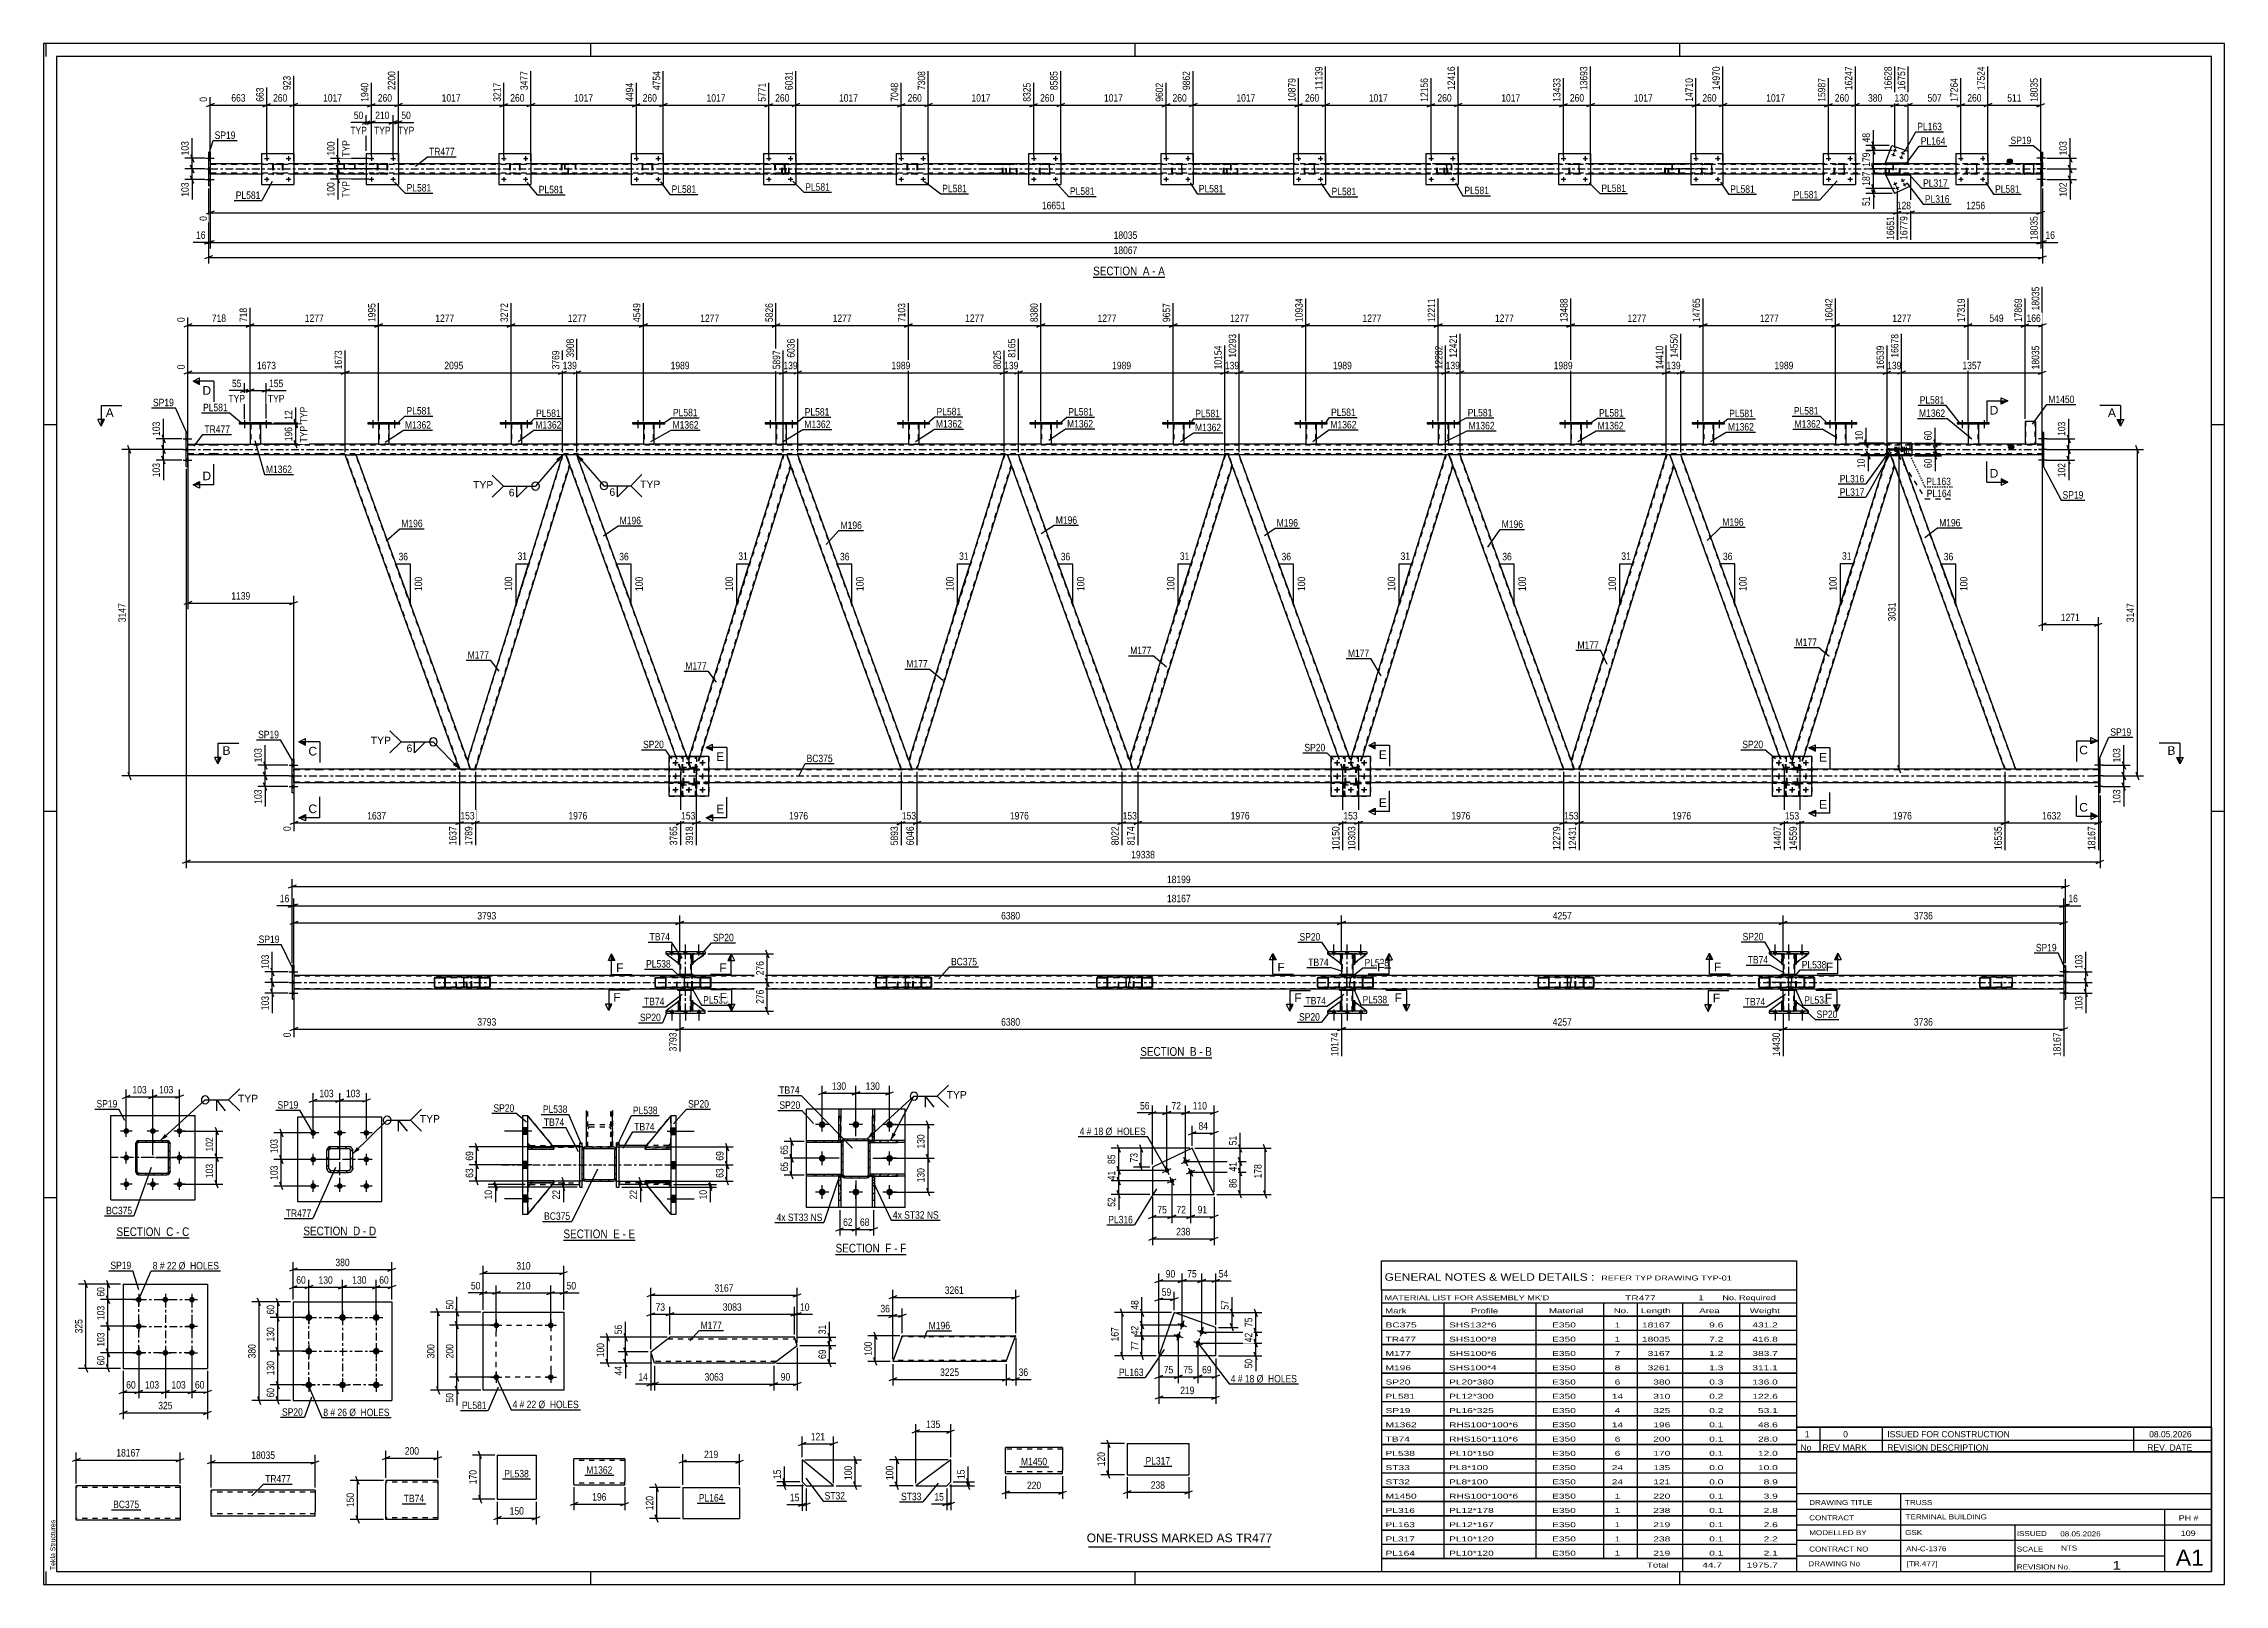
# Paper-space layout 'Layout1' of a CAD drawing. Header units: millimetres. Extents: x 0 to 841, y 0 to 594.
# The model-space entities are those that its viewports show. They can reach past a viewport. Long polylines and large blocks are cut down to what shows.
import ezdxf

# ---------------------------------------------------------------- set-up
doc = ezdxf.new("R2010")
doc.units = ezdxf.units.MM
for name, pattern in [('DXK_LINE_DOT2', [3.9198, 1.9599, -1.9599]), ('DXK_LINE_DOT3', [5.9187, 2.979, -0.9799, 0.9799, -0.9799]), ('DXK_LINE_DOT4', [0.9408, 0.4704, -0.4704])]:
    doc.linetypes.add(name, pattern=pattern)
doc.layers.add('Viewport layer', color=7, linetype='Continuous', plot=False)
doc.styles.add('Arial', font='ARIAL.TTF', dxfattribs={"height": 0.2})
doc.styles.add('Arial Narrow', font='ARIALN.TTF', dxfattribs={"height": 0.2})

# ---------------------------------------------------------------- blocks, each defined once
blk = doc.blocks.new('Unknown-318888194-18 - 7377')
at = {"color": 6, "linetype": 'Continuous'}
blk.add_line((100.18, 133.82), (128.25, 133.82), dxfattribs=at)
at = {"color": 0, "linetype": 'Continuous'}
blk.add_wipeout([(118.29, 134.57), (118.29, 138.07), (100.18, 138.07), (100.18, 134.57)], dxfattribs=at)
blk.add_wipeout([(122.1, 134.57), (122.1, 138.07), (119.34, 138.07), (119.34, 134.57)], dxfattribs=at)
at = {"color": 7, "linetype": 'Continuous', "style": 'Arial Narrow'}
blk.add_text('SECTION ', height=3.34, dxfattribs=at).set_placement((100.18, 134.57))
at = {"color": 0, "linetype": 'Continuous'}
blk.add_wipeout([(124.43, 134.57), (124.43, 138.07), (123.15, 138.07), (123.15, 134.57)], dxfattribs=at)
blk.add_wipeout([(128.25, 134.57), (128.25, 138.07), (125.48, 138.07), (125.48, 134.57)], dxfattribs=at)
at = {"color": 7, "linetype": 'Continuous', "style": 'Arial Narrow'}
for s, p in [('D', (119.34, 134.57)), ('-', (123.15, 134.57)), ('D', (125.48, 134.57))]:
    blk.add_text(s, height=3.34, dxfattribs=at).set_placement(p)
blk = doc.blocks.new('Unknown-318888194-1133 - 12715')
at = {"color": 5, "linetype": 'Continuous'}
for p, q in [((841, 594), (0, 594)), ((0, 594), (0, 0)), ((1, 589), (1, 594)), ((836, 589), (5, 589)), ((5, 589), (5, 5)), ((211, 589), (211, 594)), ((421, 589), (421, 594)), ((631, 589), (631, 594)), ((836, 5), (836, 589)), ((841, 0), (841, 594)), ((5, 447), (0, 447)), ((841, 447), (836, 447)), ((5, 298), (0, 298)), ((841, 298), (836, 298)), ((5, 149), (0, 149)), ((841, 149), (836, 149)), ((0, 0), (841, 0)), ((1, 0), (1, 5)), ((5, 5), (836, 5)), ((211, 0), (211, 5)), ((421, 0), (421, 5)), ((631, 0), (631, 5))]:
    blk.add_line(p, q, dxfattribs=at)
at = {"color": 174, "linetype": 'Continuous', "style": 'Arial'}
blk.add_text('Tekla Structures', height=1.9102, rotation=90, dxfattribs=at).set_placement((4.5, 5.5))
blk = doc.blocks.new('Unknown-318888194-11 - 5449')
at = {"color": 6, "linetype": 'Continuous'}
blk.add_line((404.75, 503.94), (432.4, 503.94), dxfattribs=at)
at = {"color": 0, "linetype": 'Continuous'}
blk.add_wipeout([(422.86, 504.69), (422.86, 508.19), (404.75, 508.19), (404.75, 504.69)], dxfattribs=at)
blk.add_wipeout([(426.47, 504.69), (426.47, 508.19), (423.91, 508.19), (423.91, 504.69)], dxfattribs=at)
at = {"color": 7, "linetype": 'Continuous', "style": 'Arial Narrow'}
blk.add_text('SECTION ', height=3.34, dxfattribs=at).set_placement((404.75, 504.69))
at = {"color": 0, "linetype": 'Continuous'}
blk.add_wipeout([(428.79, 504.69), (428.79, 508.19), (427.52, 508.19), (427.52, 504.69)], dxfattribs=at)
blk.add_wipeout([(432.4, 504.69), (432.4, 508.19), (429.84, 508.19), (429.84, 504.69)], dxfattribs=at)
at = {"color": 7, "linetype": 'Continuous', "style": 'Arial Narrow'}
for s, p in [('A', (423.91, 504.69)), ('-', (427.52, 504.69)), ('A', (429.84, 504.69))]:
    blk.add_text(s, height=3.34, dxfattribs=at).set_placement(p)
blk = doc.blocks.new('Unknown-318888194-12 - 3094')
at = {"color": 6, "linetype": 'Continuous'}
blk.add_line((422.92, 203.02), (450.57, 203.02), dxfattribs=at)
at = {"color": 0, "linetype": 'Continuous'}
blk.add_wipeout([(441.03, 203.77), (441.03, 207.27), (422.92, 207.27), (422.92, 203.77)], dxfattribs=at)
blk.add_wipeout([(444.64, 203.77), (444.64, 207.27), (442.08, 207.27), (442.08, 203.77)], dxfattribs=at)
at = {"color": 7, "linetype": 'Continuous', "style": 'Arial Narrow'}
blk.add_text('SECTION ', height=3.34, dxfattribs=at).set_placement((422.92, 203.77))
at = {"color": 0, "linetype": 'Continuous'}
blk.add_wipeout([(446.96, 203.77), (446.96, 207.27), (445.69, 207.27), (445.69, 203.77)], dxfattribs=at)
blk.add_wipeout([(450.57, 203.77), (450.57, 207.27), (448.01, 207.27), (448.01, 203.77)], dxfattribs=at)
at = {"color": 7, "linetype": 'Continuous', "style": 'Arial Narrow'}
for s, p in [('B', (442.08, 203.77)), ('-', (445.69, 203.77)), ('B', (448.01, 203.77))]:
    blk.add_text(s, height=3.34, dxfattribs=at).set_placement(p)
blk = doc.blocks.new('Unknown-318888194-13 - 2100')
at = {"color": 6, "linetype": 'Continuous'}
blk.add_line((28.11, 133.54), (56.18, 133.54), dxfattribs=at)
at = {"color": 0, "linetype": 'Continuous'}
blk.add_wipeout([(46.22, 134.29), (46.22, 137.79), (28.11, 137.79), (28.11, 134.29)], dxfattribs=at)
blk.add_wipeout([(50.03, 134.29), (50.03, 137.79), (47.27, 137.79), (47.27, 134.29)], dxfattribs=at)
at = {"color": 7, "linetype": 'Continuous', "style": 'Arial Narrow'}
blk.add_text('SECTION ', height=3.34, dxfattribs=at).set_placement((28.11, 134.29))
at = {"color": 0, "linetype": 'Continuous'}
blk.add_wipeout([(52.36, 134.29), (52.36, 137.79), (51.08, 137.79), (51.08, 134.29)], dxfattribs=at)
blk.add_wipeout([(56.18, 134.29), (56.18, 137.79), (53.41, 137.79), (53.41, 134.29)], dxfattribs=at)
at = {"color": 7, "linetype": 'Continuous', "style": 'Arial Narrow'}
for s, p in [('C', (47.27, 134.29)), ('-', (51.08, 134.29)), ('C', (53.41, 134.29))]:
    blk.add_text(s, height=3.34, dxfattribs=at).set_placement(p)
blk = doc.blocks.new('Unknown-318888194-16 - 6836')
at = {"color": 6, "linetype": 'Continuous'}
blk.add_line((200.47, 132.71), (228.12, 132.71), dxfattribs=at)
at = {"color": 0, "linetype": 'Continuous'}
blk.add_wipeout([(218.58, 133.46), (218.58, 136.96), (200.47, 136.96), (200.47, 133.46)], dxfattribs=at)
blk.add_wipeout([(222.18, 133.46), (222.18, 136.96), (219.63, 136.96), (219.63, 133.46)], dxfattribs=at)
at = {"color": 7, "linetype": 'Continuous', "style": 'Arial Narrow'}
blk.add_text('SECTION ', height=3.34, dxfattribs=at).set_placement((200.47, 133.46))
at = {"color": 0, "linetype": 'Continuous'}
blk.add_wipeout([(224.51, 133.46), (224.51, 136.96), (223.23, 136.96), (223.23, 133.46)], dxfattribs=at)
blk.add_wipeout([(228.12, 133.46), (228.12, 136.96), (225.56, 136.96), (225.56, 133.46)], dxfattribs=at)
at = {"color": 7, "linetype": 'Continuous', "style": 'Arial Narrow'}
for s, p in [('E', (219.63, 133.46)), ('-', (223.23, 133.46)), ('E', (225.56, 133.46))]:
    blk.add_text(s, height=3.34, dxfattribs=at).set_placement(p)
blk = doc.blocks.new('Unknown-318888194-17 - 6443')
at = {"color": 6, "linetype": 'Continuous'}
blk.add_line((305.43, 127.21), (332.64, 127.21), dxfattribs=at)
at = {"color": 0, "linetype": 'Continuous'}
blk.add_wipeout([(323.53, 127.96), (323.53, 131.46), (305.43, 131.46), (305.43, 127.96)], dxfattribs=at)
blk.add_wipeout([(326.93, 127.96), (326.93, 131.46), (324.58, 131.46), (324.58, 127.96)], dxfattribs=at)
at = {"color": 7, "linetype": 'Continuous', "style": 'Arial Narrow'}
blk.add_text('SECTION ', height=3.34, dxfattribs=at).set_placement((305.43, 127.96))
at = {"color": 0, "linetype": 'Continuous'}
blk.add_wipeout([(329.25, 127.96), (329.25, 131.46), (327.98, 131.46), (327.98, 127.96)], dxfattribs=at)
blk.add_wipeout([(332.64, 127.96), (332.64, 131.46), (330.3, 131.46), (330.3, 127.96)], dxfattribs=at)
at = {"color": 7, "linetype": 'Continuous', "style": 'Arial Narrow'}
for s, p in [('F', (324.58, 127.96)), ('-', (327.98, 127.96)), ('F', (330.3, 127.96))]:
    blk.add_text(s, height=3.34, dxfattribs=at).set_placement(p)
blk = doc.blocks.new('Part-318888194-7653 - 7649')
at = {"color": 2, "linetype": 'Continuous'}
for p, q in [((392.97, 52.78), (370.98, 52.78)), ((370.98, 42.87), (370.98, 52.78)), ((392.97, 52.78), (392.97, 43.98)), ((370.98, 42.87), (370.98, 42.78)), ((370.98, 42.78), (392.97, 42.78)), ((392.97, 42.78), (392.97, 43.98))]:
    blk.add_line(p, q, dxfattribs=at)
at = {"color": 7, "linetype": 'DXK_LINE_DOT2'}
for p, q in [((392.97, 52.18), (370.98, 52.18)), ((370.98, 43.38), (370.98, 43.42)), ((392.97, 43.38), (370.98, 43.38)), ((392.97, 43.42), (392.97, 43.75)), ((392.97, 43.38), (392.97, 43.42))]:
    blk.add_line(p, q, dxfattribs=at)
blk = doc.blocks.new('Bolt-318888194-2644 - 2610')
at = {"linetype": 'Continuous'}
for points in [[(102.27, 104.18, -1), (102.27, 101.58, -1)], [(115.27, 104.18, -1), (115.27, 101.58, -1)], [(128.27, 104.18, -1), (128.27, 101.58, -1)], [(102.27, 91.18, -1), (102.27, 88.58, -1)], [(128.27, 91.18, -1), (128.27, 88.58, -1)], [(102.27, 78.18, -1), (102.27, 75.58, -1)], [(115.27, 78.18, -1), (115.27, 75.58, -1)], [(128.27, 78.18, -1), (128.27, 75.58, -1)]]:
    blk.add_hatch(color=1, dxfattribs=at).paths.add_polyline_path(points)
at = {"color": 1, "linetype": 'Continuous'}
for p, q in [((99.67, 102.88), (104.87, 102.88)), ((102.27, 105.48), (102.27, 100.28)), ((112.67, 102.88), (117.87, 102.88)), ((115.27, 105.48), (115.27, 100.28)), ((125.67, 102.88), (130.87, 102.88)), ((128.27, 105.48), (128.27, 100.28)), ((99.67, 89.88), (104.87, 89.88)), ((102.27, 92.48), (102.27, 87.28)), ((125.67, 89.88), (130.87, 89.88)), ((128.27, 92.48), (128.27, 87.28)), ((99.67, 76.88), (104.87, 76.88)), ((102.27, 79.48), (102.27, 74.28)), ((112.67, 76.88), (117.87, 76.88)), ((115.27, 79.48), (115.27, 74.28)), ((125.67, 76.88), (130.87, 76.88)), ((128.27, 79.48), (128.27, 74.28))]:
    blk.add_line(p, q, dxfattribs=at)
blk = doc.blocks.new('Part-318888194-2659 - 2610')
at = {"color": 2, "linetype": 'Continuous'}
for p, q in [((96.27, 108.88), (96.27, 70.88)), ((96.27, 108.88), (134.27, 108.88)), ((134.27, 108.88), (134.27, 70.88)), ((96.27, 70.88), (134.27, 70.88))]:
    blk.add_line(p, q, dxfattribs=at)
blk = doc.blocks.new('Bolt-318888194-7398 - 7377')
at = {"linetype": 'Continuous'}
for points in [[(103.96, 172.96, -1), (103.96, 175.16, -1)], [(114.21, 172.96, -1), (114.21, 175.16, -1)], [(124.46, 172.96, -1), (124.46, 175.16, -1)], [(103.96, 162.71, -1), (103.96, 164.91, -1)], [(124.46, 162.71, -1), (124.46, 164.91, -1)], [(103.96, 152.46, -1), (103.96, 154.66, -1)], [(114.21, 152.46, -1), (114.21, 154.66, -1)], [(124.46, 152.46, -1), (124.46, 154.66, -1)]]:
    blk.add_hatch(color=1, dxfattribs=at).paths.add_polyline_path(points)
at = {"color": 1, "linetype": 'Continuous'}
for p, q in [((106.16, 174.06), (101.76, 174.06)), ((103.96, 171.86), (103.96, 176.26)), ((116.41, 174.06), (112.01, 174.06)), ((114.21, 171.86), (114.21, 176.26)), ((126.66, 174.06), (122.26, 174.06)), ((124.46, 171.86), (124.46, 176.26)), ((106.16, 163.81), (101.76, 163.81)), ((103.96, 161.61), (103.96, 166.01)), ((126.66, 163.81), (122.26, 163.81)), ((124.46, 161.61), (124.46, 166.01)), ((106.16, 153.56), (101.76, 153.56)), ((103.96, 151.36), (103.96, 155.76)), ((116.41, 153.56), (112.01, 153.56)), ((114.21, 151.36), (114.21, 155.76)), ((126.66, 153.56), (122.26, 153.56)), ((124.46, 151.36), (124.46, 155.76))]:
    blk.add_line(p, q, dxfattribs=at)
blk = doc.blocks.new('Part-318888194-7423 - 7377')
at = {"linetype": 'Continuous'}
h = blk.add_hatch(dxfattribs=at)
h.set_pattern_fill('', scale=0.7, style=0, pattern_type=0)
h.set_pattern_definition([(45, (110.813, 168.8143), (-1.57154, 1.57154), [])])
h.paths.add_polyline_path([(117.61, 168.81), (110.81, 168.81), (110.2, 168.69), (109.68, 168.35), (109.33, 167.83), (109.21, 167.21), (109.21, 160.41), (109.33, 159.8), (109.68, 159.28), (110.2, 158.94), (110.81, 158.81), (117.61, 158.81), (118.23, 158.94), (118.74, 159.28), (119.09, 159.8), (119.21, 160.41), (119.21, 167.21), (119.09, 167.83), (118.74, 168.35), (118.23, 168.69)])
h.paths.add_polyline_path([(118.35, 167.52), (118.41, 167.21), (118.41, 160.41), (118.35, 160.11), (118.18, 159.85), (117.92, 159.68), (117.61, 159.61), (110.81, 159.61), (110.51, 159.68), (110.25, 159.85), (110.07, 160.11), (110.01, 160.41), (110.01, 167.21), (110.07, 167.52), (110.25, 167.78), (110.51, 167.95), (110.81, 168.01), (117.61, 168.01), (117.92, 167.95), (118.18, 167.78)])
at = {"color": 7, "linetype": 'DXK_LINE_DOT2'}
for p, q in [((110.2, 168.69), (110.81, 168.81)), ((110.81, 168.81), (117.61, 168.81)), ((117.61, 168.81), (118.23, 168.69)), ((109.21, 167.21), (109.33, 167.83)), ((109.21, 160.41), (109.21, 167.21)), ((109.33, 159.8), (109.21, 160.41)), ((110.07, 167.52), (110.01, 167.21)), ((110.01, 160.41), (110.01, 167.21)), ((110.01, 160.41), (110.07, 160.11)), ((110.81, 168.01), (110.51, 167.95)), ((110.81, 168.01), (117.61, 168.01)), ((117.92, 167.95), (117.61, 168.01)), ((118.41, 167.21), (118.35, 167.52)), ((118.35, 160.11), (118.41, 160.41)), ((118.41, 160.41), (118.41, 167.21)), ((119.09, 167.83), (119.21, 167.21)), ((119.21, 160.41), (119.09, 159.8)), ((119.21, 160.41), (119.21, 167.21)), ((110.81, 158.81), (110.2, 158.94)), ((110.51, 159.68), (110.81, 159.61)), ((110.81, 159.61), (117.61, 159.61)), ((110.81, 158.81), (117.61, 158.81)), ((117.61, 159.61), (117.92, 159.68)), ((118.23, 158.94), (117.61, 158.81))]:
    blk.add_line(p, q, dxfattribs=at)
at = {"color": 2, "linetype": 'Continuous'}
for p, q in [((110.81, 168.81), (110.2, 168.69)), ((110.81, 168.81), (117.61, 168.81)), ((118.23, 168.69), (117.61, 168.81)), ((109.33, 167.83), (109.21, 167.21)), ((109.21, 160.41), (109.21, 167.21)), ((109.21, 160.41), (109.33, 159.8)), ((110.01, 167.21), (110.07, 167.52)), ((110.01, 160.41), (110.01, 167.21)), ((110.07, 160.11), (110.01, 160.41)), ((110.51, 167.95), (110.81, 168.01)), ((110.81, 168.01), (117.61, 168.01)), ((117.61, 168.01), (117.92, 167.95)), ((118.35, 167.52), (118.41, 167.21)), ((118.41, 160.41), (118.35, 160.11)), ((118.41, 160.41), (118.41, 167.21)), ((119.21, 167.21), (119.09, 167.83)), ((119.09, 159.8), (119.21, 160.41)), ((119.21, 160.41), (119.21, 167.21)), ((110.2, 158.94), (110.81, 158.81)), ((110.81, 159.61), (110.51, 159.68)), ((110.81, 159.61), (117.61, 159.61)), ((110.81, 158.81), (117.61, 158.81)), ((117.92, 159.68), (117.61, 159.61)), ((117.61, 158.81), (118.23, 158.94))]:
    blk.add_line(p, q, dxfattribs=at)
at = {"color": 7, "linetype": 'DXK_LINE_DOT3'}
for p, q in [((114.21, 153.81), (114.21, 173.81)), ((124.21, 163.81), (104.21, 163.81))]:
    blk.add_line(p, q, dxfattribs=at)
at = {"color": 7, "linetype": 'DXK_LINE_DOT2'}
for centre, radius, start, end in [((110.81, 167.21), 1.6, 112.5, 157.5), ((117.61, 167.21), 1.6, 22.5, 67.5), ((110.81, 160.41), 1.6, 202.5, 247.5), ((110.81, 167.21), 0.8, 112.5, 157.5), ((110.81, 160.41), 0.8, 202.5, 247.5), ((117.61, 167.21), 0.8, 22.5, 67.5), ((117.61, 160.41), 0.8, 292.5, 337.5), ((117.61, 160.41), 1.6, 292.5, 337.5)]:
    blk.add_arc(centre, radius, start, end, dxfattribs=at)
at = {"color": 2, "linetype": 'Continuous'}
for centre, radius, start, end in [((110.81, 167.21), 1.6, 112.5, 157.5), ((117.61, 167.21), 1.6, 22.5, 67.5), ((110.81, 160.41), 1.6, 202.5, 247.5), ((110.81, 167.21), 0.8, 112.5, 157.5), ((110.81, 160.41), 0.8, 202.5, 247.5), ((117.61, 167.21), 0.8, 22.5, 67.5), ((117.61, 160.41), 0.8, 292.5, 337.5), ((117.61, 160.41), 1.6, 292.5, 337.5)]:
    blk.add_arc(centre, radius, start, end, dxfattribs=at)
blk = doc.blocks.new('Part-318888194-7497 - 7377')
at = {"color": 2, "linetype": 'Continuous'}
for p, q in [((130.46, 180.06), (97.96, 180.06)), ((97.96, 180.06), (97.96, 147.56)), ((130.46, 147.56), (130.46, 180.06)), ((97.96, 147.56), (130.46, 147.56))]:
    blk.add_line(p, q, dxfattribs=at)
blk = doc.blocks.new('Bolt-318888194-5456 - 5449')
at = {"linetype": 'Continuous'}
for points in [[(713.76, 539.68, -1), (714.41, 539.99, -1)], [(714.53, 538.06, -1), (715.18, 538.37, -1)], [(716.65, 541.05, -1), (717.3, 541.36, -1)], [(717.42, 539.43, -1), (718.07, 539.74, -1)]]:
    blk.add_hatch(color=1, dxfattribs=at).paths.add_polyline_path(points)
at = {"color": 1, "linetype": 'Continuous'}
for p, q in [((714.73, 540.15), (713.43, 539.53)), ((714.39, 539.19), (713.77, 540.49)), ((715.5, 538.52), (714.2, 537.9)), ((715.16, 537.56), (714.54, 538.86)), ((717.62, 541.52), (716.32, 540.9)), ((717.28, 540.56), (716.67, 541.86)), ((718.4, 539.89), (717.09, 539.27)), ((718.05, 538.93), (717.44, 540.23))]:
    blk.add_line(p, q, dxfattribs=at)
blk = doc.blocks.new('Bolt-318888194-5681 - 5449')
at = {"linetype": 'Continuous'}
for points in [[(770.86, 549.35), (770.86, 550.23), (770.22, 550.23), (770.22, 549.35)], [(770.86, 549.35), (770.86, 550.23), (770.22, 550.23), (770.22, 549.35)], [(770.86, 549.35), (770.86, 550.23), (770.22, 550.23), (770.22, 549.35)], [(770.86, 545.25), (770.86, 546.13), (770.22, 546.13), (770.22, 545.25)], [(770.86, 545.25), (770.86, 546.13), (770.22, 546.13), (770.22, 545.25)], [(770.86, 541.15), (770.86, 542.03), (770.22, 542.03), (770.22, 541.15)], [(770.86, 541.15), (770.86, 542.03), (770.22, 542.03), (770.22, 541.15)], [(770.86, 541.15), (770.86, 542.03), (770.22, 542.03), (770.22, 541.15)]]:
    blk.add_hatch(color=1, dxfattribs=at).paths.add_polyline_path(points)
at = {"color": 1, "linetype": 'Continuous'}
for p, q in [((772.02, 549.79), (768.7, 549.79)), ((772.02, 549.79), (768.7, 549.79)), ((772.02, 549.79), (768.7, 549.79)), ((770.86, 550.23), (770.22, 550.23)), ((770.86, 550.23), (770.22, 550.23)), ((770.86, 550.23), (770.22, 550.23)), ((770.86, 549.35), (770.22, 549.35)), ((770.86, 549.35), (770.22, 549.35)), ((770.86, 549.35), (770.22, 549.35)), ((772.02, 545.69), (768.7, 545.69)), ((772.02, 545.69), (768.7, 545.69)), ((772.02, 541.59), (768.7, 541.59)), ((772.02, 541.59), (768.7, 541.59)), ((772.02, 541.59), (768.7, 541.59)), ((770.86, 546.13), (770.22, 546.13)), ((770.86, 546.13), (770.22, 546.13)), ((770.86, 545.25), (770.22, 545.25)), ((770.86, 545.25), (770.22, 545.25)), ((770.86, 542.03), (770.22, 542.03)), ((770.86, 542.03), (770.22, 542.03)), ((770.86, 542.03), (770.22, 542.03)), ((770.86, 541.15), (770.22, 541.15)), ((770.86, 541.15), (770.22, 541.15)), ((770.86, 541.15), (770.22, 541.15))]:
    blk.add_line(p, q, dxfattribs=at)
blk = doc.blocks.new('Part-318888194-5472 - 5449')
at = {"color": 2, "linetype": 'Continuous'}
for p, q in [((710.32, 548.09), (712.69, 554.78)), ((712.69, 554.78), (719.1, 552.51)), ((719.1, 548.09), (719.1, 552.51))]:
    blk.add_line(p, q, dxfattribs=at)
at = {"color": 7, "linetype": 'DXK_LINE_DOT2'}
blk.add_line((710.32, 548.09), (719.1, 548.09), dxfattribs=at)
blk = doc.blocks.new('Bolt-318888194-5467 - 5449')
at = {"linetype": 'Continuous'}
for points in [[(713.66, 551.04, -1), (712.98, 551.28, -1)], [(714.26, 552.74, -1), (713.58, 552.98, -1)], [(716.68, 549.97, -1), (716, 550.21, -1)], [(717.28, 551.67, -1), (716.6, 551.91, -1)]]:
    blk.add_hatch(color=1, dxfattribs=at).paths.add_polyline_path(points)
at = {"color": 1, "linetype": 'Continuous'}
for p, q in [((712.64, 551.4), (714, 550.92)), ((713.56, 551.84), (713.08, 550.48)), ((713.24, 553.1), (714.6, 552.62)), ((714.16, 553.54), (713.68, 552.18)), ((715.66, 550.33), (717.02, 549.85)), ((716.58, 550.77), (716.1, 549.41)), ((716.26, 552.03), (717.62, 551.55)), ((717.18, 552.47), (716.7, 551.11))]:
    blk.add_line(p, q, dxfattribs=at)
blk = doc.blocks.new('Bolt-318888194-5515 - 5449')
at = {"linetype": 'Continuous'}
for points in [[(535.51, 541.69, -1), (534.63, 541.69, -1)], [(543.91, 541.69, -1), (543.03, 541.69, -1)]]:
    blk.add_hatch(color=1, dxfattribs=at).paths.add_polyline_path(points)
at = {"color": 1, "linetype": 'Continuous'}
for p, q in [((534.19, 541.69), (535.95, 541.69)), ((535.07, 542.57), (535.07, 540.81)), ((542.59, 541.69), (544.35, 541.69)), ((543.47, 542.57), (543.47, 540.81))]:
    blk.add_line(p, q, dxfattribs=at)
blk = doc.blocks.new('Part-318888194-5455 - 5449')
at = {"color": 2, "linetype": 'Continuous'}
for p, q in [((737.39, 551.69), (737.39, 539.69)), ((737.39, 551.69), (749.79, 551.69)), ((749.79, 551.69), (749.79, 539.69)), ((737.39, 539.69), (749.79, 539.69))]:
    blk.add_line(p, q, dxfattribs=at)
blk = doc.blocks.new('Part-318888194-5461 - 5449')
at = {"color": 2, "linetype": 'Continuous'}
for p, q in [((719.97, 543.69), (710.46, 543.69)), ((710.46, 543.29), (710.46, 543.69)), ((719.97, 543.29), (710.46, 543.29)), ((719.97, 543.29), (719.97, 543.69))]:
    blk.add_line(p, q, dxfattribs=at)
blk = doc.blocks.new('Part-318888194-5466 - 5449')
at = {"color": 2, "linetype": 'Continuous'}
for p, q in [((710.46, 543.29), (713.82, 536.18)), ((719.97, 539.09), (713.82, 536.18)), ((719.97, 543.29), (719.97, 539.09))]:
    blk.add_line(p, q, dxfattribs=at)
at = {"color": 7, "linetype": 'DXK_LINE_DOT2'}
blk.add_line((719.97, 543.29), (710.46, 543.29), dxfattribs=at)
blk = doc.blocks.new('Part-318888194-5541 - 5449')
at = {"color": 7, "linetype": 'DXK_LINE_DOT2'}
for p, q in [((230.78, 547.21), (230.82, 547.4)), ((230.82, 547.4), (230.78, 547.21)), ((230.78, 547.21), (230.78, 544.17)), ((231.02, 547.21), (231.04, 547.3)), ((231.02, 547.21), (231.02, 544.17)), ((231.04, 547.3), (231.09, 547.38)), ((231.08, 547.66), (231.26, 547.69)), ((231.26, 547.69), (231.08, 547.66)), ((231.09, 547.38), (231.17, 547.43)), ((231.17, 547.43), (231.26, 547.45)), ((234.3, 547.69), (231.26, 547.69)), ((234.3, 547.45), (231.26, 547.45)), ((234.3, 547.69), (234.49, 547.66)), ((234.49, 547.66), (234.3, 547.69)), ((234.3, 547.45), (234.4, 547.43)), ((234.4, 547.43), (234.47, 547.38)), ((234.47, 547.38), (234.53, 547.3)), ((234.53, 547.3), (234.54, 547.21)), ((234.54, 547.21), (234.54, 544.17)), ((234.75, 547.4), (234.78, 547.21)), ((234.78, 547.21), (234.75, 547.4)), ((234.78, 547.21), (234.78, 544.17)), ((230.82, 543.99), (230.78, 544.17)), ((230.78, 544.17), (230.82, 543.99)), ((231.04, 544.08), (231.02, 544.17)), ((231.09, 544), (231.04, 544.08)), ((231.26, 543.69), (231.08, 543.73)), ((231.08, 543.73), (231.26, 543.69)), ((231.17, 543.95), (231.09, 544)), ((231.26, 543.93), (231.17, 543.95)), ((234.3, 543.93), (231.26, 543.93)), ((234.3, 543.69), (231.26, 543.69)), ((234.4, 543.95), (234.3, 543.93)), ((234.49, 543.73), (234.3, 543.69)), ((234.3, 543.69), (234.49, 543.73)), ((234.47, 544), (234.4, 543.95)), ((234.53, 544.08), (234.47, 544)), ((234.54, 544.17), (234.53, 544.08)), ((234.78, 544.17), (234.75, 543.99)), ((234.75, 543.99), (234.78, 544.17))]:
    blk.add_line(p, q, dxfattribs=at)
at = {"color": 7, "linetype": 'DXK_LINE_DOT3'}
blk.add_line((232.78, 545.69), (232.78, 545.69), dxfattribs=at)
at = {"color": 7, "linetype": 'DXK_LINE_DOT2'}
for centre, start, end in [((231.26, 547.21), 112.5, 157.5), ((231.26, 547.21), 112.5, 157.5), ((234.3, 547.21), 22.5, 67.5), ((234.3, 547.21), 22.5, 67.5), ((231.26, 544.17), 202.5, 247.5), ((231.26, 544.17), 202.5, 247.5), ((234.3, 544.17), 292.5, 337.5), ((234.3, 544.17), 292.5, 337.5)]:
    blk.add_arc(centre, 0.48, start, end, dxfattribs=at)
blk = doc.blocks.new('Part-318888194-5553 - 5449')
at = {"color": 7, "linetype": 'DXK_LINE_DOT2'}
for p, q in [((332.95, 547.21), (332.98, 547.4)), ((332.98, 547.4), (332.95, 547.21)), ((332.95, 547.21), (332.95, 544.17)), ((333.19, 547.21), (333.2, 547.3)), ((333.19, 547.21), (333.19, 544.17)), ((333.2, 547.3), (333.26, 547.38)), ((333.24, 547.66), (333.43, 547.69)), ((333.43, 547.69), (333.24, 547.66)), ((333.26, 547.38), (333.33, 547.43)), ((333.33, 547.43), (333.43, 547.45)), ((336.47, 547.69), (333.43, 547.69)), ((336.47, 547.45), (333.43, 547.45)), ((336.47, 547.69), (336.65, 547.66)), ((336.65, 547.66), (336.47, 547.69)), ((336.47, 547.45), (336.56, 547.43)), ((336.56, 547.43), (336.64, 547.38)), ((336.64, 547.38), (336.69, 547.3)), ((336.69, 547.3), (336.71, 547.21)), ((336.71, 547.21), (336.71, 544.17)), ((336.91, 547.4), (336.95, 547.21)), ((336.95, 547.21), (336.91, 547.4)), ((336.95, 547.21), (336.95, 544.17)), ((332.98, 543.99), (332.95, 544.17)), ((332.95, 544.17), (332.98, 543.99)), ((333.2, 544.08), (333.19, 544.17)), ((333.26, 544), (333.2, 544.08)), ((333.43, 543.69), (333.24, 543.73)), ((333.24, 543.73), (333.43, 543.69)), ((333.33, 543.95), (333.26, 544)), ((333.43, 543.93), (333.33, 543.95)), ((336.47, 543.93), (333.43, 543.93)), ((336.47, 543.69), (333.43, 543.69)), ((336.56, 543.95), (336.47, 543.93)), ((336.65, 543.73), (336.47, 543.69)), ((336.47, 543.69), (336.65, 543.73)), ((336.64, 544), (336.56, 543.95)), ((336.69, 544.08), (336.64, 544)), ((336.71, 544.17), (336.69, 544.08)), ((336.95, 544.17), (336.91, 543.99)), ((336.91, 543.99), (336.95, 544.17))]:
    blk.add_line(p, q, dxfattribs=at)
at = {"color": 7, "linetype": 'DXK_LINE_DOT3'}
blk.add_line((334.95, 545.69), (334.95, 545.69), dxfattribs=at)
at = {"color": 7, "linetype": 'DXK_LINE_DOT2'}
for centre, start, end in [((333.43, 547.21), 112.5, 157.5), ((333.43, 547.21), 112.5, 157.5), ((336.47, 547.21), 22.5, 67.5), ((336.47, 547.21), 22.5, 67.5), ((333.43, 544.17), 202.5, 247.5), ((333.43, 544.17), 202.5, 247.5), ((336.47, 544.17), 292.5, 337.5), ((336.47, 544.17), 292.5, 337.5)]:
    blk.add_arc(centre, 0.48, start, end, dxfattribs=at)
blk = doc.blocks.new('Bolt-318888194-5490 - 5449')
at = {"linetype": 'Continuous'}
for points in [[(86.48, 549.69, -1), (85.6, 549.69, -1)], [(94.88, 549.69, -1), (94, 549.69, -1)]]:
    blk.add_hatch(color=1, dxfattribs=at).paths.add_polyline_path(points)
at = {"color": 1, "linetype": 'Continuous'}
for p, q in [((85.16, 549.69), (86.92, 549.69)), ((86.04, 550.57), (86.04, 548.81)), ((93.56, 549.69), (95.32, 549.69)), ((94.44, 550.57), (94.44, 548.81))]:
    blk.add_line(p, q, dxfattribs=at)
blk = doc.blocks.new('Bolt-318888194-5491 - 5449')
at = {"linetype": 'Continuous'}
for points in [[(86.48, 541.69, -1), (85.6, 541.69, -1)], [(94.88, 541.69, -1), (94, 541.69, -1)]]:
    blk.add_hatch(color=1, dxfattribs=at).paths.add_polyline_path(points)
at = {"color": 1, "linetype": 'Continuous'}
for p, q in [((85.16, 541.69), (86.92, 541.69)), ((86.04, 542.57), (86.04, 540.81)), ((93.56, 541.69), (95.32, 541.69)), ((94.44, 542.57), (94.44, 540.81))]:
    blk.add_line(p, q, dxfattribs=at)
blk = doc.blocks.new('Bolt-318888194-5492 - 5449')
at = {"linetype": 'Continuous'}
for points in [[(126.86, 549.69, -1), (125.98, 549.69, -1)], [(135.26, 549.69, -1), (134.38, 549.69, -1)]]:
    blk.add_hatch(color=1, dxfattribs=at).paths.add_polyline_path(points)
at = {"color": 1, "linetype": 'Continuous'}
for p, q in [((125.54, 549.69), (127.3, 549.69)), ((126.42, 550.57), (126.42, 548.81)), ((133.94, 549.69), (135.7, 549.69)), ((134.82, 550.57), (134.82, 548.81))]:
    blk.add_line(p, q, dxfattribs=at)
blk = doc.blocks.new('Bolt-318888194-5493 - 5449')
at = {"linetype": 'Continuous'}
for points in [[(126.86, 541.69, -1), (125.98, 541.69, -1)], [(135.26, 541.69, -1), (134.38, 541.69, -1)]]:
    blk.add_hatch(color=1, dxfattribs=at).paths.add_polyline_path(points)
at = {"color": 1, "linetype": 'Continuous'}
for p, q in [((125.54, 541.69), (127.3, 541.69)), ((126.42, 542.57), (126.42, 540.81)), ((133.94, 541.69), (135.7, 541.69)), ((134.82, 542.57), (134.82, 540.81))]:
    blk.add_line(p, q, dxfattribs=at)
blk = doc.blocks.new('Part-318888194-5558 - 5449')
at = {"color": 2, "linetype": 'Continuous'}
for p, q in [((379.83, 551.69), (379.83, 539.69)), ((379.83, 551.69), (392.23, 551.69)), ((392.23, 551.69), (392.23, 539.69)), ((379.83, 539.69), (392.23, 539.69))]:
    blk.add_line(p, q, dxfattribs=at)
blk = doc.blocks.new('Bolt-318888194-5494 - 5449')
at = {"linetype": 'Continuous'}
for points in [[(177.94, 549.69, -1), (177.06, 549.69, -1)], [(186.34, 549.69, -1), (185.46, 549.69, -1)]]:
    blk.add_hatch(color=1, dxfattribs=at).paths.add_polyline_path(points)
at = {"color": 1, "linetype": 'Continuous'}
for p, q in [((176.62, 549.69), (178.38, 549.69)), ((177.5, 550.57), (177.5, 548.81)), ((185.02, 549.69), (186.78, 549.69)), ((185.9, 550.57), (185.9, 548.81))]:
    blk.add_line(p, q, dxfattribs=at)
blk = doc.blocks.new('Part-318888194-5559 - 5449')
at = {"color": 7, "linetype": 'DXK_LINE_DOT2'}
for p, q in [((384.03, 547.21), (384.06, 547.4)), ((384.06, 547.4), (384.03, 547.21)), ((384.03, 544.17), (384.03, 547.21)), ((384.27, 547.21), (384.28, 547.3)), ((384.27, 544.17), (384.27, 547.21)), ((384.28, 547.3), (384.34, 547.38)), ((384.32, 547.66), (384.51, 547.69)), ((384.51, 547.69), (384.32, 547.66)), ((384.34, 547.38), (384.41, 547.43)), ((384.41, 547.43), (384.51, 547.45)), ((387.55, 547.69), (384.51, 547.69)), ((387.55, 547.45), (384.51, 547.45)), ((387.55, 547.69), (387.73, 547.66)), ((387.73, 547.66), (387.55, 547.69)), ((387.55, 547.45), (387.64, 547.43)), ((387.64, 547.43), (387.72, 547.38)), ((387.72, 547.38), (387.77, 547.3)), ((387.77, 547.3), (387.79, 547.21)), ((387.79, 547.21), (387.79, 544.17)), ((387.99, 547.4), (388.03, 547.21)), ((388.03, 547.21), (387.99, 547.4)), ((388.03, 544.17), (388.03, 547.21)), ((384.06, 543.99), (384.03, 544.17)), ((384.03, 544.17), (384.06, 543.99)), ((384.28, 544.08), (384.27, 544.17)), ((384.34, 544), (384.28, 544.08)), ((384.51, 543.69), (384.32, 543.73)), ((384.32, 543.73), (384.51, 543.69)), ((384.41, 543.95), (384.34, 544)), ((384.51, 543.93), (384.41, 543.95)), ((387.55, 543.93), (384.51, 543.93)), ((387.55, 543.69), (384.51, 543.69)), ((387.64, 543.95), (387.55, 543.93)), ((387.73, 543.73), (387.55, 543.69)), ((387.55, 543.69), (387.73, 543.73)), ((387.72, 544), (387.64, 543.95)), ((387.77, 544.08), (387.72, 544)), ((387.79, 544.17), (387.77, 544.08)), ((388.03, 544.17), (387.99, 543.99)), ((387.99, 543.99), (388.03, 544.17))]:
    blk.add_line(p, q, dxfattribs=at)
at = {"color": 7, "linetype": 'DXK_LINE_DOT3'}
blk.add_line((386.03, 545.69), (386.03, 545.69), dxfattribs=at)
at = {"color": 7, "linetype": 'DXK_LINE_DOT2'}
for centre, start, end in [((384.51, 547.21), 112.5, 157.5), ((384.51, 547.21), 112.5, 157.5), ((387.55, 547.21), 22.5, 67.5), ((387.55, 547.21), 22.5, 67.5), ((384.51, 544.17), 202.5, 247.5), ((384.51, 544.17), 202.5, 247.5), ((387.55, 544.17), 292.5, 337.5), ((387.55, 544.17), 292.5, 337.5)]:
    blk.add_arc(centre, 0.48, start, end, dxfattribs=at)
blk = doc.blocks.new('Bolt-318888194-5495 - 5449')
at = {"linetype": 'Continuous'}
for points in [[(177.94, 541.69, -1), (177.06, 541.69, -1)], [(186.34, 541.69, -1), (185.46, 541.69, -1)]]:
    blk.add_hatch(color=1, dxfattribs=at).paths.add_polyline_path(points)
at = {"color": 1, "linetype": 'Continuous'}
for p, q in [((176.62, 541.69), (178.38, 541.69)), ((177.5, 542.57), (177.5, 540.81)), ((185.02, 541.69), (186.78, 541.69)), ((185.9, 542.57), (185.9, 540.81))]:
    blk.add_line(p, q, dxfattribs=at)
blk = doc.blocks.new('Bolt-318888194-5496 - 5449')
at = {"linetype": 'Continuous'}
for points in [[(229.02, 549.69, -1), (228.14, 549.69, -1)], [(237.42, 549.69, -1), (236.54, 549.69, -1)]]:
    blk.add_hatch(color=1, dxfattribs=at).paths.add_polyline_path(points)
at = {"color": 1, "linetype": 'Continuous'}
for p, q in [((227.7, 549.69), (229.46, 549.69)), ((228.58, 550.57), (228.58, 548.81)), ((236.1, 549.69), (237.86, 549.69)), ((236.98, 550.57), (236.98, 548.81))]:
    blk.add_line(p, q, dxfattribs=at)
blk = doc.blocks.new('Bolt-318888194-5497 - 5449')
at = {"linetype": 'Continuous'}
for points in [[(229.02, 541.69, -1), (228.14, 541.69, -1)], [(237.42, 541.69, -1), (236.54, 541.69, -1)]]:
    blk.add_hatch(color=1, dxfattribs=at).paths.add_polyline_path(points)
at = {"color": 1, "linetype": 'Continuous'}
for p, q in [((227.7, 541.69), (229.46, 541.69)), ((228.58, 542.57), (228.58, 540.81)), ((236.1, 541.69), (237.86, 541.69)), ((236.98, 542.57), (236.98, 540.81))]:
    blk.add_line(p, q, dxfattribs=at)
blk = doc.blocks.new('Bolt-318888194-5498 - 5449')
at = {"linetype": 'Continuous'}
for points in [[(280.1, 549.69, -1), (279.22, 549.69, -1)], [(288.5, 549.69, -1), (287.62, 549.69, -1)]]:
    blk.add_hatch(color=1, dxfattribs=at).paths.add_polyline_path(points)
at = {"color": 1, "linetype": 'Continuous'}
for p, q in [((278.78, 549.69), (280.54, 549.69)), ((279.66, 550.57), (279.66, 548.81)), ((287.18, 549.69), (288.94, 549.69)), ((288.06, 550.57), (288.06, 548.81))]:
    blk.add_line(p, q, dxfattribs=at)
blk = doc.blocks.new('Bolt-318888194-5499 - 5449')
at = {"linetype": 'Continuous'}
for points in [[(280.1, 541.69, -1), (279.22, 541.69, -1)], [(288.5, 541.69, -1), (287.62, 541.69, -1)]]:
    blk.add_hatch(color=1, dxfattribs=at).paths.add_polyline_path(points)
at = {"color": 1, "linetype": 'Continuous'}
for p, q in [((278.78, 541.69), (280.54, 541.69)), ((279.66, 542.57), (279.66, 540.81)), ((287.18, 541.69), (288.94, 541.69)), ((288.06, 542.57), (288.06, 540.81))]:
    blk.add_line(p, q, dxfattribs=at)
blk = doc.blocks.new('Part-318888194-5564 - 5449')
at = {"color": 2, "linetype": 'Continuous'}
for p, q in [((430.91, 551.69), (430.91, 539.69)), ((430.91, 551.69), (443.31, 551.69)), ((443.31, 551.69), (443.31, 539.69)), ((430.91, 539.69), (443.31, 539.69))]:
    blk.add_line(p, q, dxfattribs=at)
blk = doc.blocks.new('Bolt-318888194-5500 - 5449')
at = {"linetype": 'Continuous'}
for points in [[(331.19, 549.69, -1), (330.31, 549.69, -1)], [(339.59, 549.69, -1), (338.71, 549.69, -1)]]:
    blk.add_hatch(color=1, dxfattribs=at).paths.add_polyline_path(points)
at = {"color": 1, "linetype": 'Continuous'}
for p, q in [((329.87, 549.69), (331.63, 549.69)), ((330.75, 550.57), (330.75, 548.81)), ((338.27, 549.69), (340.03, 549.69)), ((339.15, 550.57), (339.15, 548.81))]:
    blk.add_line(p, q, dxfattribs=at)
blk = doc.blocks.new('Part-318888194-5565 - 5449')
at = {"color": 7, "linetype": 'DXK_LINE_DOT2'}
for p, q in [((435.11, 547.21), (435.14, 547.4)), ((435.14, 547.4), (435.11, 547.21)), ((435.11, 544.17), (435.11, 547.21)), ((435.35, 547.21), (435.36, 547.3)), ((435.35, 544.17), (435.35, 547.21)), ((435.36, 547.3), (435.42, 547.38)), ((435.4, 547.66), (435.59, 547.69)), ((435.59, 547.69), (435.4, 547.66)), ((435.42, 547.38), (435.49, 547.43)), ((435.49, 547.43), (435.59, 547.45)), ((438.63, 547.69), (435.59, 547.69)), ((438.63, 547.45), (435.59, 547.45)), ((438.63, 547.69), (438.81, 547.66)), ((438.81, 547.66), (438.63, 547.69)), ((438.63, 547.45), (438.72, 547.43)), ((438.72, 547.43), (438.8, 547.38)), ((438.8, 547.38), (438.85, 547.3)), ((438.85, 547.3), (438.87, 547.21)), ((438.87, 547.21), (438.87, 544.17)), ((439.07, 547.4), (439.11, 547.21)), ((439.11, 547.21), (439.07, 547.4)), ((439.11, 544.17), (439.11, 547.21)), ((435.14, 543.99), (435.11, 544.17)), ((435.11, 544.17), (435.14, 543.99)), ((435.36, 544.08), (435.35, 544.17)), ((435.42, 544), (435.36, 544.08)), ((435.59, 543.69), (435.4, 543.73)), ((435.4, 543.73), (435.59, 543.69)), ((435.49, 543.95), (435.42, 544)), ((435.59, 543.93), (435.49, 543.95)), ((438.63, 543.93), (435.59, 543.93)), ((438.63, 543.69), (435.59, 543.69)), ((438.72, 543.95), (438.63, 543.93)), ((438.81, 543.73), (438.63, 543.69)), ((438.63, 543.69), (438.81, 543.73)), ((438.8, 544), (438.72, 543.95)), ((438.85, 544.08), (438.8, 544)), ((438.87, 544.17), (438.85, 544.08)), ((439.11, 544.17), (439.07, 543.99)), ((439.07, 543.99), (439.11, 544.17))]:
    blk.add_line(p, q, dxfattribs=at)
at = {"color": 7, "linetype": 'DXK_LINE_DOT3'}
blk.add_line((437.11, 545.69), (437.11, 545.69), dxfattribs=at)
at = {"color": 7, "linetype": 'DXK_LINE_DOT2'}
for centre, start, end in [((435.59, 547.21), 112.5, 157.5), ((435.59, 547.21), 112.5, 157.5), ((438.63, 547.21), 22.5, 67.5), ((438.63, 547.21), 22.5, 67.5), ((435.59, 544.17), 202.5, 247.5), ((435.59, 544.17), 202.5, 247.5), ((438.63, 544.17), 292.5, 337.5), ((438.63, 544.17), 292.5, 337.5)]:
    blk.add_arc(centre, 0.48, start, end, dxfattribs=at)
blk = doc.blocks.new('Bolt-318888194-5501 - 5449')
at = {"linetype": 'Continuous'}
for points in [[(331.19, 541.69, -1), (330.31, 541.69, -1)], [(339.59, 541.69, -1), (338.71, 541.69, -1)]]:
    blk.add_hatch(color=1, dxfattribs=at).paths.add_polyline_path(points)
at = {"color": 1, "linetype": 'Continuous'}
for p, q in [((329.87, 541.69), (331.63, 541.69)), ((330.75, 542.57), (330.75, 540.81)), ((338.27, 541.69), (340.03, 541.69)), ((339.15, 542.57), (339.15, 540.81))]:
    blk.add_line(p, q, dxfattribs=at)
blk = doc.blocks.new('Bolt-318888194-5502 - 5449')
at = {"linetype": 'Continuous'}
for points in [[(382.27, 549.69, -1), (381.39, 549.69, -1)], [(390.67, 549.69, -1), (389.79, 549.69, -1)]]:
    blk.add_hatch(color=1, dxfattribs=at).paths.add_polyline_path(points)
at = {"color": 1, "linetype": 'Continuous'}
for p, q in [((380.95, 549.69), (382.71, 549.69)), ((381.83, 550.57), (381.83, 548.81)), ((389.35, 549.69), (391.11, 549.69)), ((390.23, 550.57), (390.23, 548.81))]:
    blk.add_line(p, q, dxfattribs=at)
blk = doc.blocks.new('Bolt-318888194-5503 - 5449')
at = {"linetype": 'Continuous'}
for points in [[(382.27, 541.69, -1), (381.39, 541.69, -1)], [(390.67, 541.69, -1), (389.79, 541.69, -1)]]:
    blk.add_hatch(color=1, dxfattribs=at).paths.add_polyline_path(points)
at = {"color": 1, "linetype": 'Continuous'}
for p, q in [((380.95, 541.69), (382.71, 541.69)), ((381.83, 542.57), (381.83, 540.81)), ((389.35, 541.69), (391.11, 541.69)), ((390.23, 542.57), (390.23, 540.81))]:
    blk.add_line(p, q, dxfattribs=at)
blk = doc.blocks.new('Bolt-318888194-5504 - 5449')
at = {"linetype": 'Continuous'}
for points in [[(433.35, 549.69, -1), (432.47, 549.69, -1)], [(441.75, 549.69, -1), (440.87, 549.69, -1)]]:
    blk.add_hatch(color=1, dxfattribs=at).paths.add_polyline_path(points)
at = {"color": 1, "linetype": 'Continuous'}
for p, q in [((432.03, 549.69), (433.79, 549.69)), ((432.91, 550.57), (432.91, 548.81)), ((440.43, 549.69), (442.19, 549.69)), ((441.31, 550.57), (441.31, 548.81))]:
    blk.add_line(p, q, dxfattribs=at)
blk = doc.blocks.new('Bolt-318888194-5505 - 5449')
at = {"linetype": 'Continuous'}
for points in [[(433.35, 541.69, -1), (432.47, 541.69, -1)], [(441.75, 541.69, -1), (440.87, 541.69, -1)]]:
    blk.add_hatch(color=1, dxfattribs=at).paths.add_polyline_path(points)
at = {"color": 1, "linetype": 'Continuous'}
for p, q in [((432.03, 541.69), (433.79, 541.69)), ((432.91, 542.57), (432.91, 540.81)), ((440.43, 541.69), (442.19, 541.69)), ((441.31, 542.57), (441.31, 540.81))]:
    blk.add_line(p, q, dxfattribs=at)
blk = doc.blocks.new('Bolt-318888194-5506 - 5449')
at = {"linetype": 'Continuous'}
for points in [[(688.75, 549.69, -1), (687.87, 549.69, -1)], [(697.15, 549.69, -1), (696.27, 549.69, -1)]]:
    blk.add_hatch(color=1, dxfattribs=at).paths.add_polyline_path(points)
at = {"color": 1, "linetype": 'Continuous'}
for p, q in [((687.43, 549.69), (689.19, 549.69)), ((688.31, 550.57), (688.31, 548.81)), ((695.83, 549.69), (697.59, 549.69)), ((696.71, 550.57), (696.71, 548.81))]:
    blk.add_line(p, q, dxfattribs=at)
blk = doc.blocks.new('Bolt-318888194-5507 - 5449')
at = {"linetype": 'Continuous'}
for points in [[(688.75, 541.69, -1), (687.87, 541.69, -1)], [(697.15, 541.69, -1), (696.27, 541.69, -1)]]:
    blk.add_hatch(color=1, dxfattribs=at).paths.add_polyline_path(points)
at = {"color": 1, "linetype": 'Continuous'}
for p, q in [((687.43, 541.69), (689.19, 541.69)), ((688.31, 542.57), (688.31, 540.81)), ((695.83, 541.69), (697.59, 541.69)), ((696.71, 542.57), (696.71, 540.81))]:
    blk.add_line(p, q, dxfattribs=at)
blk = doc.blocks.new('Bolt-318888194-5508 - 5449')
at = {"linetype": 'Continuous'}
for points in [[(637.67, 549.69, -1), (636.79, 549.69, -1)], [(646.07, 549.69, -1), (645.19, 549.69, -1)]]:
    blk.add_hatch(color=1, dxfattribs=at).paths.add_polyline_path(points)
at = {"color": 1, "linetype": 'Continuous'}
for p, q in [((636.35, 549.69), (638.11, 549.69)), ((637.23, 550.57), (637.23, 548.81)), ((644.75, 549.69), (646.51, 549.69)), ((645.63, 550.57), (645.63, 548.81))]:
    blk.add_line(p, q, dxfattribs=at)
blk = doc.blocks.new('Bolt-318888194-5509 - 5449')
at = {"linetype": 'Continuous'}
for points in [[(637.67, 541.69, -1), (636.79, 541.69, -1)], [(646.07, 541.69, -1), (645.19, 541.69, -1)]]:
    blk.add_hatch(color=1, dxfattribs=at).paths.add_polyline_path(points)
at = {"color": 1, "linetype": 'Continuous'}
for p, q in [((636.35, 541.69), (638.11, 541.69)), ((637.23, 542.57), (637.23, 540.81)), ((644.75, 541.69), (646.51, 541.69)), ((645.63, 542.57), (645.63, 540.81))]:
    blk.add_line(p, q, dxfattribs=at)
blk = doc.blocks.new('Bolt-318888194-5510 - 5449')
at = {"linetype": 'Continuous'}
for points in [[(586.59, 549.69, -1), (585.71, 549.69, -1)], [(594.99, 549.69, -1), (594.11, 549.69, -1)]]:
    blk.add_hatch(color=1, dxfattribs=at).paths.add_polyline_path(points)
at = {"color": 1, "linetype": 'Continuous'}
for p, q in [((585.27, 549.69), (587.03, 549.69)), ((586.15, 550.57), (586.15, 548.81)), ((593.67, 549.69), (595.43, 549.69)), ((594.55, 550.57), (594.55, 548.81))]:
    blk.add_line(p, q, dxfattribs=at)
blk = doc.blocks.new('Bolt-318888194-5511 - 5449')
at = {"linetype": 'Continuous'}
for points in [[(586.59, 541.69, -1), (585.71, 541.69, -1)], [(594.99, 541.69, -1), (594.11, 541.69, -1)]]:
    blk.add_hatch(color=1, dxfattribs=at).paths.add_polyline_path(points)
at = {"color": 1, "linetype": 'Continuous'}
for p, q in [((585.27, 541.69), (587.03, 541.69)), ((586.15, 542.57), (586.15, 540.81)), ((593.67, 541.69), (595.43, 541.69)), ((594.55, 542.57), (594.55, 540.81))]:
    blk.add_line(p, q, dxfattribs=at)
blk = doc.blocks.new('Bolt-318888194-5512 - 5449')
at = {"linetype": 'Continuous'}
for points in [[(739.83, 549.69, -1), (738.95, 549.69, -1)], [(748.23, 549.69, -1), (747.35, 549.69, -1)]]:
    blk.add_hatch(color=1, dxfattribs=at).paths.add_polyline_path(points)
at = {"color": 1, "linetype": 'Continuous'}
for p, q in [((738.51, 549.69), (740.27, 549.69)), ((739.39, 550.57), (739.39, 548.81)), ((746.91, 549.69), (748.67, 549.69)), ((747.79, 550.57), (747.79, 548.81))]:
    blk.add_line(p, q, dxfattribs=at)
blk = doc.blocks.new('Bolt-318888194-5513 - 5449')
at = {"linetype": 'Continuous'}
for points in [[(739.83, 541.69, -1), (738.95, 541.69, -1)], [(748.23, 541.69, -1), (747.35, 541.69, -1)]]:
    blk.add_hatch(color=1, dxfattribs=at).paths.add_polyline_path(points)
at = {"color": 1, "linetype": 'Continuous'}
for p, q in [((738.51, 541.69), (740.27, 541.69)), ((739.39, 542.57), (739.39, 540.81)), ((746.91, 541.69), (748.67, 541.69)), ((747.79, 542.57), (747.79, 540.81))]:
    blk.add_line(p, q, dxfattribs=at)
blk = doc.blocks.new('Bolt-318888194-5514 - 5449')
at = {"linetype": 'Continuous'}
for points in [[(535.51, 549.69, -1), (534.63, 549.69, -1)], [(543.91, 549.69, -1), (543.03, 549.69, -1)]]:
    blk.add_hatch(color=1, dxfattribs=at).paths.add_polyline_path(points)
at = {"color": 1, "linetype": 'Continuous'}
for p, q in [((534.19, 549.69), (535.95, 549.69)), ((535.07, 550.57), (535.07, 548.81)), ((542.59, 549.69), (544.35, 549.69)), ((543.47, 550.57), (543.47, 548.81))]:
    blk.add_line(p, q, dxfattribs=at)
blk = doc.blocks.new('Bolt-318888194-5516 - 5449')
at = {"linetype": 'Continuous'}
for points in [[(484.43, 549.69, -1), (483.55, 549.69, -1)], [(492.83, 549.69, -1), (491.95, 549.69, -1)]]:
    blk.add_hatch(color=1, dxfattribs=at).paths.add_polyline_path(points)
at = {"color": 1, "linetype": 'Continuous'}
for p, q in [((483.11, 549.69), (484.87, 549.69)), ((483.99, 550.57), (483.99, 548.81)), ((491.51, 549.69), (493.27, 549.69)), ((492.39, 550.57), (492.39, 548.81))]:
    blk.add_line(p, q, dxfattribs=at)
blk = doc.blocks.new('Bolt-318888194-5517 - 5449')
at = {"linetype": 'Continuous'}
for points in [[(484.43, 541.69, -1), (483.55, 541.69, -1)], [(492.83, 541.69, -1), (491.95, 541.69, -1)]]:
    blk.add_hatch(color=1, dxfattribs=at).paths.add_polyline_path(points)
at = {"color": 1, "linetype": 'Continuous'}
for p, q in [((483.11, 541.69), (484.87, 541.69)), ((483.99, 542.57), (483.99, 540.81)), ((491.51, 541.69), (493.27, 541.69)), ((492.39, 542.57), (492.39, 540.81))]:
    blk.add_line(p, q, dxfattribs=at)
blk = doc.blocks.new('Part-318888194-5635 - 5449')
at = {"color": 7, "linetype": 'DXK_LINE_DOT2'}
for p, q in [((712.96, 547.69), (700.68, 547.69)), ((712.96, 547.45), (700.68, 547.45)), ((710.38, 547.3), (710.36, 547.21)), ((710.36, 544.17), (710.36, 547.21)), ((710.4, 547.4), (710.38, 547.3)), ((710.62, 547.21), (710.64, 547.3)), ((710.62, 544.17), (710.62, 547.21)), ((710.64, 547.3), (710.69, 547.38)), ((710.87, 547.69), (710.68, 547.66)), ((710.69, 547.38), (710.77, 547.43)), ((710.77, 547.43), (710.87, 547.45)), ((711.68, 547.45), (711.68, 547.69)), ((713.06, 547.66), (712.96, 547.69)), ((712.96, 547.45), (713.01, 547.43)), ((713.01, 547.43), (713.05, 547.38)), ((713.05, 547.38), (713.08, 547.3)), ((713.15, 547.55), (713.06, 547.66)), ((713.08, 547.3), (713.09, 547.21)), ((713.09, 547.21), (713.09, 544.17)), ((713.21, 547.4), (713.15, 547.55)), ((713.23, 547.21), (713.21, 547.4)), ((713.23, 547.21), (713.23, 544.17)), ((712.96, 543.93), (700.68, 543.93)), ((712.96, 543.69), (700.68, 543.69)), ((710.36, 544.17), (710.38, 544.11)), ((710.38, 544.11), (710.4, 543.99)), ((710.63, 544.11), (710.62, 544.17)), ((710.64, 544.08), (710.63, 544.11)), ((710.69, 544), (710.64, 544.08)), ((710.68, 543.73), (710.87, 543.69)), ((710.77, 543.95), (710.69, 544)), ((710.87, 543.93), (710.77, 543.95)), ((711.68, 543.69), (711.68, 543.93)), ((713.01, 543.95), (712.96, 543.93)), ((712.96, 543.69), (713.06, 543.73)), ((713.05, 544), (713.01, 543.95)), ((713.08, 544.08), (713.05, 544)), ((713.06, 543.73), (713.15, 543.83)), ((713.09, 544.17), (713.08, 544.08)), ((713.15, 543.83), (713.21, 543.99)), ((713.21, 543.99), (713.23, 544.17))]:
    blk.add_line(p, q, dxfattribs=at)
for centre, start, end in [((710.85, 547.2), 111.1941, 156.15059), ((710.85, 544.19), 203.84941, 248.8059)]:
    blk.add_arc(centre, 0.492, start, end, dxfattribs=at)
blk = doc.blocks.new('Part-318888194-5655 - 5449')
at = {"color": 7, "linetype": 'DXK_LINE_DOT2'}
for p, q in [((626.57, 547.49), (626.55, 547.37)), ((626.55, 544.01), (626.55, 547.37)), ((626.72, 547.37), (626.73, 547.43)), ((626.72, 544.01), (626.72, 547.37)), ((626.73, 547.43), (626.77, 547.49)), ((626.89, 547.69), (626.76, 547.67)), ((626.77, 547.49), (626.82, 547.52)), ((626.82, 547.52), (626.89, 547.53)), ((642.36, 547.69), (626.89, 547.69)), ((642.36, 547.53), (626.89, 547.53)), ((630.59, 547.67), (630.46, 547.69)), ((630.46, 547.53), (630.53, 547.52)), ((630.53, 547.52), (630.55, 547.5)), ((630.55, 547.5), (630.58, 547.49)), ((630.58, 547.49), (630.62, 547.43)), ((630.62, 547.43), (630.63, 547.37)), ((630.63, 544.01), (630.63, 547.37)), ((630.81, 547.37), (630.78, 547.49)), ((630.81, 544.01), (630.81, 547.37)), ((626.55, 544.01), (626.57, 543.89)), ((626.73, 543.95), (626.72, 544.01)), ((626.77, 543.9), (626.73, 543.95)), ((626.76, 543.72), (626.89, 543.69)), ((626.77, 543.9), (626.8, 543.88)), ((626.8, 543.88), (626.82, 543.86)), ((626.82, 543.86), (626.89, 543.85)), ((642.36, 543.85), (626.89, 543.85)), ((642.36, 543.69), (626.89, 543.69)), ((630.53, 543.86), (630.46, 543.85)), ((630.46, 543.69), (630.59, 543.72)), ((630.58, 543.9), (630.53, 543.86)), ((630.62, 543.95), (630.58, 543.9)), ((630.63, 544.01), (630.62, 543.95)), ((630.78, 543.89), (630.81, 544.01))]:
    blk.add_line(p, q, dxfattribs=at)
at = {"color": 7, "linetype": 'DXK_LINE_DOT3'}
blk.add_line((640.58, 545.69), (625.26, 545.69), dxfattribs=at)
at = {"color": 7, "linetype": 'DXK_LINE_DOT2'}
for centre, start, end in [((626.88, 547.36), 110.75832, 155.68004), ((630.48, 547.36), 24.31996, 69.24168), ((626.88, 544.03), 204.31996, 249.24168), ((630.48, 544.03), 290.75832, 335.68004)]:
    blk.add_arc(centre, 0.331, start, end, dxfattribs=at)
blk = doc.blocks.new('Part-318888194-5522 - 5449')
at = {"color": 2, "linetype": 'Continuous'}
for p, q in [((84.04, 551.69), (84.04, 539.69)), ((84.04, 551.69), (96.44, 551.69)), ((96.44, 551.69), (96.44, 539.69)), ((84.04, 539.69), (96.44, 539.69))]:
    blk.add_line(p, q, dxfattribs=at)
blk = doc.blocks.new('Part-318888194-5523 - 5449')
at = {"color": 7, "linetype": 'DXK_LINE_DOT2'}
for p, q in [((88.24, 547.21), (88.28, 547.4)), ((88.28, 547.4), (88.24, 547.21)), ((88.24, 547.21), (88.24, 544.17)), ((88.48, 547.21), (88.5, 547.3)), ((88.48, 547.21), (88.48, 544.17)), ((88.5, 547.3), (88.55, 547.38)), ((88.54, 547.66), (88.72, 547.69)), ((88.72, 547.69), (88.54, 547.66)), ((88.55, 547.38), (88.63, 547.43)), ((88.63, 547.43), (88.72, 547.45)), ((91.76, 547.69), (88.72, 547.69)), ((91.76, 547.45), (88.72, 547.45)), ((91.76, 547.69), (91.95, 547.66)), ((91.95, 547.66), (91.76, 547.69)), ((91.76, 547.45), (91.85, 547.43)), ((91.85, 547.43), (91.93, 547.38)), ((91.93, 547.38), (91.98, 547.3)), ((91.98, 547.3), (92, 547.21)), ((92, 547.21), (92, 544.17)), ((92.21, 547.4), (92.24, 547.21)), ((92.24, 547.21), (92.21, 547.4)), ((92.24, 547.21), (92.24, 544.17)), ((88.28, 543.99), (88.24, 544.17)), ((88.24, 544.17), (88.28, 543.99)), ((88.5, 544.08), (88.48, 544.17)), ((88.55, 544), (88.5, 544.08)), ((88.72, 543.69), (88.54, 543.73)), ((88.54, 543.73), (88.72, 543.69)), ((88.63, 543.95), (88.55, 544)), ((88.72, 543.93), (88.63, 543.95)), ((91.76, 543.93), (88.72, 543.93)), ((91.76, 543.69), (88.72, 543.69)), ((91.85, 543.95), (91.76, 543.93)), ((91.95, 543.73), (91.76, 543.69)), ((91.76, 543.69), (91.95, 543.73)), ((91.93, 544), (91.85, 543.95)), ((91.98, 544.08), (91.93, 544)), ((92, 544.17), (91.98, 544.08)), ((92.24, 544.17), (92.21, 543.99)), ((92.21, 543.99), (92.24, 544.17))]:
    blk.add_line(p, q, dxfattribs=at)
at = {"color": 7, "linetype": 'DXK_LINE_DOT3'}
blk.add_line((90.24, 545.69), (90.24, 545.69), dxfattribs=at)
at = {"color": 7, "linetype": 'DXK_LINE_DOT2'}
for centre, start, end in [((88.72, 547.21), 112.5, 157.5), ((88.72, 547.21), 112.5, 157.5), ((91.76, 547.21), 22.5, 67.5), ((91.76, 547.21), 22.5, 67.5), ((88.72, 544.17), 202.5, 247.5), ((88.72, 544.17), 202.5, 247.5), ((91.76, 544.17), 292.5, 337.5), ((91.76, 544.17), 292.5, 337.5)]:
    blk.add_arc(centre, 0.48, start, end, dxfattribs=at)
blk = doc.blocks.new('Part-318888194-5528 - 5449')
at = {"color": 2, "linetype": 'Continuous'}
for p, q in [((124.42, 551.69), (124.42, 539.69)), ((124.42, 551.69), (136.82, 551.69)), ((136.82, 551.69), (136.82, 539.69)), ((124.42, 539.69), (136.82, 539.69))]:
    blk.add_line(p, q, dxfattribs=at)
blk = doc.blocks.new('Part-318888194-5529 - 5449')
at = {"color": 7, "linetype": 'DXK_LINE_DOT2'}
for p, q in [((128.62, 547.21), (128.66, 547.4)), ((128.66, 547.4), (128.62, 547.21)), ((128.62, 547.21), (128.62, 544.17)), ((128.86, 547.21), (128.88, 547.3)), ((128.86, 547.21), (128.86, 544.17)), ((128.88, 547.3), (128.93, 547.38)), ((128.92, 547.66), (129.1, 547.69)), ((129.1, 547.69), (128.92, 547.66)), ((128.93, 547.38), (129.01, 547.43)), ((129.01, 547.43), (129.1, 547.45)), ((132.14, 547.69), (129.1, 547.69)), ((132.14, 547.45), (129.1, 547.45)), ((132.14, 547.69), (132.33, 547.66)), ((132.33, 547.66), (132.14, 547.69)), ((132.14, 547.45), (132.24, 547.43)), ((132.24, 547.43), (132.31, 547.38)), ((132.31, 547.38), (132.37, 547.3)), ((132.37, 547.3), (132.38, 547.21)), ((132.38, 547.21), (132.38, 544.17)), ((132.59, 547.4), (132.62, 547.21)), ((132.62, 547.21), (132.59, 547.4)), ((132.62, 547.21), (132.62, 544.17)), ((128.66, 543.99), (128.62, 544.17)), ((128.62, 544.17), (128.66, 543.99)), ((128.88, 544.08), (128.86, 544.17)), ((128.93, 544), (128.88, 544.08)), ((129.1, 543.69), (128.92, 543.73)), ((128.92, 543.73), (129.1, 543.69)), ((129.01, 543.95), (128.93, 544)), ((129.1, 543.93), (129.01, 543.95)), ((132.14, 543.93), (129.1, 543.93)), ((132.14, 543.69), (129.1, 543.69)), ((132.24, 543.95), (132.14, 543.93)), ((132.33, 543.73), (132.14, 543.69)), ((132.14, 543.69), (132.33, 543.73)), ((132.31, 544), (132.24, 543.95)), ((132.37, 544.08), (132.31, 544)), ((132.38, 544.17), (132.37, 544.08)), ((132.62, 544.17), (132.59, 543.99)), ((132.59, 543.99), (132.62, 544.17))]:
    blk.add_line(p, q, dxfattribs=at)
at = {"color": 7, "linetype": 'DXK_LINE_DOT3'}
blk.add_line((130.62, 545.69), (130.62, 545.69), dxfattribs=at)
at = {"color": 7, "linetype": 'DXK_LINE_DOT2'}
for centre, start, end in [((129.1, 547.21), 112.5, 157.5), ((129.1, 547.21), 112.5, 157.5), ((132.14, 547.21), 22.5, 67.5), ((132.14, 547.21), 22.5, 67.5), ((129.1, 544.17), 202.5, 247.5), ((129.1, 544.17), 202.5, 247.5), ((132.14, 544.17), 292.5, 337.5), ((132.14, 544.17), 292.5, 337.5)]:
    blk.add_arc(centre, 0.48, start, end, dxfattribs=at)
blk = doc.blocks.new('Part-318888194-5534 - 5449')
at = {"color": 2, "linetype": 'Continuous'}
for p, q in [((175.5, 551.69), (175.5, 539.69)), ((175.5, 551.69), (187.9, 551.69)), ((187.9, 551.69), (187.9, 539.69)), ((175.5, 539.69), (187.9, 539.69))]:
    blk.add_line(p, q, dxfattribs=at)
blk = doc.blocks.new('Part-318888194-5535 - 5449')
at = {"color": 7, "linetype": 'DXK_LINE_DOT2'}
for p, q in [((179.7, 547.21), (179.74, 547.4)), ((179.74, 547.4), (179.7, 547.21)), ((179.7, 547.21), (179.7, 544.17)), ((179.94, 547.21), (179.96, 547.3)), ((179.94, 547.21), (179.94, 544.17)), ((179.96, 547.3), (180.01, 547.38)), ((180, 547.66), (180.18, 547.69)), ((180.18, 547.69), (180, 547.66)), ((180.01, 547.38), (180.09, 547.43)), ((180.09, 547.43), (180.18, 547.45)), ((183.22, 547.69), (180.18, 547.69)), ((183.22, 547.45), (180.18, 547.45)), ((183.22, 547.69), (183.41, 547.66)), ((183.41, 547.66), (183.22, 547.69)), ((183.22, 547.45), (183.32, 547.43)), ((183.32, 547.43), (183.39, 547.38)), ((183.39, 547.38), (183.45, 547.3)), ((183.45, 547.3), (183.46, 547.21)), ((183.46, 547.21), (183.46, 544.17)), ((183.67, 547.4), (183.7, 547.21)), ((183.7, 547.21), (183.67, 547.4)), ((183.7, 547.21), (183.7, 544.17)), ((179.74, 543.99), (179.7, 544.17)), ((179.7, 544.17), (179.74, 543.99)), ((179.96, 544.08), (179.94, 544.17)), ((180.01, 544), (179.96, 544.08)), ((180.18, 543.69), (180, 543.73)), ((180, 543.73), (180.18, 543.69)), ((180.09, 543.95), (180.01, 544)), ((180.18, 543.93), (180.09, 543.95)), ((183.22, 543.93), (180.18, 543.93)), ((183.22, 543.69), (180.18, 543.69)), ((183.32, 543.95), (183.22, 543.93)), ((183.41, 543.73), (183.22, 543.69)), ((183.22, 543.69), (183.41, 543.73)), ((183.39, 544), (183.32, 543.95)), ((183.45, 544.08), (183.39, 544)), ((183.46, 544.17), (183.45, 544.08)), ((183.7, 544.17), (183.67, 543.99)), ((183.67, 543.99), (183.7, 544.17))]:
    blk.add_line(p, q, dxfattribs=at)
at = {"color": 7, "linetype": 'DXK_LINE_DOT3'}
blk.add_line((181.7, 545.69), (181.7, 545.69), dxfattribs=at)
at = {"color": 7, "linetype": 'DXK_LINE_DOT2'}
for centre, start, end in [((180.18, 547.21), 112.5, 157.5), ((180.18, 547.21), 112.5, 157.5), ((183.22, 547.21), 22.5, 67.5), ((183.22, 547.21), 22.5, 67.5), ((180.18, 544.17), 202.5, 247.5), ((180.18, 544.17), 202.5, 247.5), ((183.22, 544.17), 292.5, 337.5), ((183.22, 544.17), 292.5, 337.5)]:
    blk.add_arc(centre, 0.48, start, end, dxfattribs=at)
blk = doc.blocks.new('Part-318888194-5540 - 5449')
at = {"color": 2, "linetype": 'Continuous'}
for p, q in [((226.58, 551.69), (226.58, 539.69)), ((226.58, 551.69), (238.98, 551.69)), ((238.98, 551.69), (238.98, 539.69)), ((226.58, 539.69), (238.98, 539.69))]:
    blk.add_line(p, q, dxfattribs=at)
blk = doc.blocks.new('Part-318888194-5546 - 5449')
at = {"color": 2, "linetype": 'Continuous'}
for p, q in [((277.66, 551.69), (277.66, 539.69)), ((277.66, 551.69), (290.06, 551.69)), ((290.06, 551.69), (290.06, 539.69)), ((277.66, 539.69), (290.06, 539.69))]:
    blk.add_line(p, q, dxfattribs=at)
blk = doc.blocks.new('Part-318888194-5547 - 5449')
at = {"color": 7, "linetype": 'DXK_LINE_DOT2'}
for p, q in [((281.86, 547.21), (281.9, 547.4)), ((281.9, 547.4), (281.86, 547.21)), ((281.86, 547.21), (281.86, 544.17)), ((282.1, 547.21), (282.12, 547.3)), ((282.1, 547.21), (282.1, 544.17)), ((282.12, 547.3), (282.18, 547.38)), ((282.16, 547.66), (282.34, 547.69)), ((282.34, 547.69), (282.16, 547.66)), ((282.18, 547.38), (282.25, 547.43)), ((282.25, 547.43), (282.34, 547.45)), ((285.38, 547.69), (282.34, 547.69)), ((285.38, 547.45), (282.34, 547.45)), ((285.38, 547.69), (285.57, 547.66)), ((285.57, 547.66), (285.38, 547.69)), ((285.38, 547.45), (285.48, 547.43)), ((285.48, 547.43), (285.55, 547.38)), ((285.55, 547.38), (285.61, 547.3)), ((285.61, 547.3), (285.62, 547.21)), ((285.62, 547.21), (285.62, 544.17)), ((285.83, 547.4), (285.86, 547.21)), ((285.86, 547.21), (285.83, 547.4)), ((285.86, 547.21), (285.86, 544.17)), ((281.9, 543.99), (281.86, 544.17)), ((281.86, 544.17), (281.9, 543.99)), ((282.12, 544.08), (282.1, 544.17)), ((282.18, 544), (282.12, 544.08)), ((282.34, 543.69), (282.16, 543.73)), ((282.16, 543.73), (282.34, 543.69)), ((282.25, 543.95), (282.18, 544)), ((282.34, 543.93), (282.25, 543.95)), ((285.38, 543.93), (282.34, 543.93)), ((285.38, 543.69), (282.34, 543.69)), ((285.48, 543.95), (285.38, 543.93)), ((285.57, 543.73), (285.38, 543.69)), ((285.38, 543.69), (285.57, 543.73)), ((285.55, 544), (285.48, 543.95)), ((285.61, 544.08), (285.55, 544)), ((285.62, 544.17), (285.61, 544.08)), ((285.86, 544.17), (285.83, 543.99)), ((285.83, 543.99), (285.86, 544.17))]:
    blk.add_line(p, q, dxfattribs=at)
at = {"color": 7, "linetype": 'DXK_LINE_DOT3'}
blk.add_line((283.86, 545.69), (283.86, 545.69), dxfattribs=at)
at = {"color": 7, "linetype": 'DXK_LINE_DOT2'}
for centre, start, end in [((282.34, 547.21), 112.5, 157.5), ((282.34, 547.21), 112.5, 157.5), ((285.38, 547.21), 22.5, 67.5), ((285.38, 547.21), 22.5, 67.5), ((282.34, 544.17), 202.5, 247.5), ((282.34, 544.17), 202.5, 247.5), ((285.38, 544.17), 292.5, 337.5), ((285.38, 544.17), 292.5, 337.5)]:
    blk.add_arc(centre, 0.48, start, end, dxfattribs=at)
blk = doc.blocks.new('Part-318888194-5552 - 5449')
at = {"color": 2, "linetype": 'Continuous'}
for p, q in [((328.75, 551.69), (328.75, 539.69)), ((328.75, 551.69), (341.15, 551.69)), ((341.15, 551.69), (341.15, 539.69)), ((328.75, 539.69), (341.15, 539.69))]:
    blk.add_line(p, q, dxfattribs=at)
blk = doc.blocks.new('Bolt-318888194-5683 - 5449')
at = {"linetype": 'Continuous'}
for points in [[(64.22, 549.35), (64.22, 550.23), (63.58, 550.23), (63.58, 549.35)], [(64.22, 549.35), (64.22, 550.23), (63.58, 550.23), (63.58, 549.35)], [(64.22, 549.35), (64.22, 550.23), (63.58, 550.23), (63.58, 549.35)], [(64.22, 545.25), (64.22, 546.13), (63.58, 546.13), (63.58, 545.25)], [(64.22, 545.25), (64.22, 546.13), (63.58, 546.13), (63.58, 545.25)], [(64.22, 541.15), (64.22, 542.03), (63.58, 542.03), (63.58, 541.15)], [(64.22, 541.15), (64.22, 542.03), (63.58, 542.03), (63.58, 541.15)], [(64.22, 541.15), (64.22, 542.03), (63.58, 542.03), (63.58, 541.15)]]:
    blk.add_hatch(color=1, dxfattribs=at).paths.add_polyline_path(points)
at = {"color": 1, "linetype": 'Continuous'}
for p, q in [((62.42, 549.79), (65.74, 549.79)), ((62.42, 549.79), (65.74, 549.79)), ((62.42, 549.79), (65.74, 549.79)), ((63.58, 550.23), (64.22, 550.23)), ((63.58, 550.23), (64.22, 550.23)), ((63.58, 550.23), (64.22, 550.23)), ((63.58, 549.35), (64.22, 549.35)), ((63.58, 549.35), (64.22, 549.35)), ((63.58, 549.35), (64.22, 549.35)), ((62.42, 545.69), (65.74, 545.69)), ((62.42, 545.69), (65.74, 545.69)), ((62.42, 541.59), (65.74, 541.59)), ((62.42, 541.59), (65.74, 541.59)), ((62.42, 541.59), (65.74, 541.59)), ((63.58, 546.13), (64.22, 546.13)), ((63.58, 546.13), (64.22, 546.13)), ((63.58, 545.25), (64.22, 545.25)), ((63.58, 545.25), (64.22, 545.25)), ((63.58, 542.03), (64.22, 542.03)), ((63.58, 542.03), (64.22, 542.03)), ((63.58, 542.03), (64.22, 542.03)), ((63.58, 541.15), (64.22, 541.15)), ((63.58, 541.15), (64.22, 541.15)), ((63.58, 541.15), (64.22, 541.15))]:
    blk.add_line(p, q, dxfattribs=at)
blk = doc.blocks.new('Part-318888194-5566 - 5449')
at = {"color": 7, "linetype": 'DXK_LINE_DOT2'}
for p, q in [((741.59, 547.21), (741.63, 547.4)), ((741.63, 547.4), (741.59, 547.21)), ((741.59, 544.17), (741.59, 547.21)), ((741.83, 547.21), (741.85, 547.3)), ((741.83, 544.17), (741.83, 547.21)), ((741.85, 547.3), (741.9, 547.38)), ((741.89, 547.66), (742.07, 547.69)), ((742.07, 547.69), (741.89, 547.66)), ((741.9, 547.38), (741.98, 547.43)), ((741.98, 547.43), (742.07, 547.45)), ((745.11, 547.69), (742.07, 547.69)), ((745.11, 547.45), (742.07, 547.45)), ((745.11, 547.69), (745.29, 547.66)), ((745.29, 547.66), (745.11, 547.69)), ((745.11, 547.45), (745.2, 547.43)), ((745.2, 547.43), (745.28, 547.38)), ((745.28, 547.38), (745.33, 547.3)), ((745.33, 547.3), (745.35, 547.21)), ((745.35, 547.21), (745.35, 544.17)), ((745.55, 547.4), (745.59, 547.21)), ((745.59, 547.21), (745.55, 547.4)), ((745.59, 544.17), (745.59, 547.21)), ((741.63, 543.99), (741.59, 544.17)), ((741.59, 544.17), (741.63, 543.99)), ((741.85, 544.08), (741.83, 544.17)), ((741.9, 544), (741.85, 544.08)), ((742.07, 543.69), (741.89, 543.73)), ((741.89, 543.73), (742.07, 543.69)), ((741.98, 543.95), (741.9, 544)), ((742.07, 543.93), (741.98, 543.95)), ((745.11, 543.93), (742.07, 543.93)), ((745.11, 543.69), (742.07, 543.69)), ((745.2, 543.95), (745.11, 543.93)), ((745.29, 543.73), (745.11, 543.69)), ((745.11, 543.69), (745.29, 543.73)), ((745.28, 544), (745.2, 543.95)), ((745.33, 544.08), (745.28, 544)), ((745.35, 544.17), (745.33, 544.08)), ((745.59, 544.17), (745.55, 543.99)), ((745.55, 543.99), (745.59, 544.17))]:
    blk.add_line(p, q, dxfattribs=at)
for centre, start, end in [((742.07, 547.21), 112.5, 157.5), ((742.07, 547.21), 112.5, 157.5), ((745.11, 547.21), 22.5, 67.5), ((745.11, 547.21), 22.5, 67.5), ((742.07, 544.17), 202.5, 247.5), ((742.07, 544.17), 202.5, 247.5), ((745.11, 544.17), 292.5, 337.5), ((745.11, 544.17), 292.5, 337.5)]:
    blk.add_arc(centre, 0.48, start, end, dxfattribs=at)
blk = doc.blocks.new('Part-318888194-5571 - 5449')
at = {"color": 2, "linetype": 'Continuous'}
for p, q in [((686.31, 551.69), (686.31, 539.69)), ((686.31, 551.69), (698.71, 551.69)), ((698.71, 551.69), (698.71, 539.69)), ((686.31, 539.69), (698.71, 539.69))]:
    blk.add_line(p, q, dxfattribs=at)
blk = doc.blocks.new('Part-318888194-5572 - 5449')
at = {"color": 7, "linetype": 'DXK_LINE_DOT2'}
for p, q in [((690.51, 547.21), (690.55, 547.4)), ((690.55, 547.4), (690.51, 547.21)), ((690.51, 544.17), (690.51, 547.21)), ((690.75, 547.21), (690.77, 547.3)), ((690.75, 544.17), (690.75, 547.21)), ((690.77, 547.3), (690.82, 547.38)), ((690.81, 547.66), (690.99, 547.69)), ((690.99, 547.69), (690.81, 547.66)), ((690.82, 547.38), (690.9, 547.43)), ((690.9, 547.43), (690.99, 547.45)), ((694.03, 547.69), (690.99, 547.69)), ((694.03, 547.45), (690.99, 547.45)), ((694.03, 547.69), (694.21, 547.66)), ((694.21, 547.66), (694.03, 547.69)), ((694.03, 547.45), (694.12, 547.43)), ((694.12, 547.43), (694.2, 547.38)), ((694.2, 547.38), (694.25, 547.3)), ((694.25, 547.3), (694.27, 547.21)), ((694.27, 547.21), (694.27, 544.17)), ((694.47, 547.4), (694.51, 547.21)), ((694.51, 547.21), (694.47, 547.4)), ((694.51, 544.17), (694.51, 547.21)), ((690.55, 543.99), (690.51, 544.17)), ((690.51, 544.17), (690.55, 543.99)), ((690.77, 544.08), (690.75, 544.17)), ((690.82, 544), (690.77, 544.08)), ((690.99, 543.69), (690.81, 543.73)), ((690.81, 543.73), (690.99, 543.69)), ((690.9, 543.95), (690.82, 544)), ((690.99, 543.93), (690.9, 543.95)), ((694.03, 543.93), (690.99, 543.93)), ((694.03, 543.69), (690.99, 543.69)), ((694.12, 543.95), (694.03, 543.93)), ((694.21, 543.73), (694.03, 543.69)), ((694.03, 543.69), (694.21, 543.73)), ((694.2, 544), (694.12, 543.95)), ((694.25, 544.08), (694.2, 544)), ((694.27, 544.17), (694.25, 544.08)), ((694.51, 544.17), (694.47, 543.99)), ((694.47, 543.99), (694.51, 544.17))]:
    blk.add_line(p, q, dxfattribs=at)
at = {"color": 7, "linetype": 'DXK_LINE_DOT3'}
blk.add_line((692.51, 545.69), (692.51, 545.69), dxfattribs=at)
at = {"color": 7, "linetype": 'DXK_LINE_DOT2'}
for centre, start, end in [((690.99, 547.21), 112.5, 157.5), ((690.99, 547.21), 112.5, 157.5), ((694.03, 547.21), 22.5, 67.5), ((694.03, 547.21), 22.5, 67.5), ((690.99, 544.17), 202.5, 247.5), ((690.99, 544.17), 202.5, 247.5), ((694.03, 544.17), 292.5, 337.5), ((694.03, 544.17), 292.5, 337.5)]:
    blk.add_arc(centre, 0.48, start, end, dxfattribs=at)
blk = doc.blocks.new('Part-318888194-5577 - 5449')
at = {"color": 2, "linetype": 'Continuous'}
for p, q in [((635.23, 551.69), (635.23, 539.69)), ((635.23, 551.69), (647.63, 551.69)), ((647.63, 551.69), (647.63, 539.69)), ((635.23, 539.69), (647.63, 539.69))]:
    blk.add_line(p, q, dxfattribs=at)
blk = doc.blocks.new('Part-318888194-5578 - 5449')
at = {"color": 7, "linetype": 'DXK_LINE_DOT2'}
for p, q in [((639.43, 547.21), (639.47, 547.4)), ((639.47, 547.4), (639.43, 547.21)), ((639.43, 544.17), (639.43, 547.21)), ((639.67, 547.21), (639.69, 547.3)), ((639.67, 544.17), (639.67, 547.21)), ((639.69, 547.3), (639.74, 547.38)), ((639.72, 547.66), (639.91, 547.69)), ((639.91, 547.69), (639.72, 547.66)), ((639.74, 547.38), (639.82, 547.43)), ((639.82, 547.43), (639.91, 547.45)), ((642.95, 547.69), (639.91, 547.69)), ((642.95, 547.45), (639.91, 547.45)), ((642.95, 547.69), (643.13, 547.66)), ((643.13, 547.66), (642.95, 547.69)), ((642.95, 547.45), (643.04, 547.43)), ((643.04, 547.43), (643.12, 547.38)), ((643.12, 547.38), (643.17, 547.3)), ((643.17, 547.3), (643.19, 547.21)), ((643.19, 547.21), (643.19, 544.17)), ((643.39, 547.4), (643.43, 547.21)), ((643.43, 547.21), (643.39, 547.4)), ((643.43, 544.17), (643.43, 547.21)), ((639.47, 543.99), (639.43, 544.17)), ((639.43, 544.17), (639.47, 543.99)), ((639.69, 544.08), (639.67, 544.17)), ((639.74, 544), (639.69, 544.08)), ((639.91, 543.69), (639.72, 543.73)), ((639.72, 543.73), (639.91, 543.69)), ((639.82, 543.95), (639.74, 544)), ((639.91, 543.93), (639.82, 543.95)), ((642.95, 543.93), (639.91, 543.93)), ((642.95, 543.69), (639.91, 543.69)), ((643.04, 543.95), (642.95, 543.93)), ((643.13, 543.73), (642.95, 543.69)), ((642.95, 543.69), (643.13, 543.73)), ((643.12, 544), (643.04, 543.95)), ((643.17, 544.08), (643.12, 544)), ((643.19, 544.17), (643.17, 544.08)), ((643.43, 544.17), (643.39, 543.99)), ((643.39, 543.99), (643.43, 544.17))]:
    blk.add_line(p, q, dxfattribs=at)
at = {"color": 7, "linetype": 'DXK_LINE_DOT3'}
blk.add_line((641.43, 545.69), (641.43, 545.69), dxfattribs=at)
at = {"color": 7, "linetype": 'DXK_LINE_DOT2'}
for centre, start, end in [((639.91, 547.21), 112.5, 157.5), ((639.91, 547.21), 112.5, 157.5), ((642.95, 547.21), 22.5, 67.5), ((642.95, 547.21), 22.5, 67.5), ((639.91, 544.17), 202.5, 247.5), ((639.91, 544.17), 202.5, 247.5), ((642.95, 544.17), 292.5, 337.5), ((642.95, 544.17), 292.5, 337.5)]:
    blk.add_arc(centre, 0.48, start, end, dxfattribs=at)
blk = doc.blocks.new('Part-318888194-5583 - 5449')
at = {"color": 2, "linetype": 'Continuous'}
for p, q in [((584.15, 551.69), (584.15, 539.69)), ((584.15, 551.69), (596.55, 551.69)), ((596.55, 551.69), (596.55, 539.69)), ((584.15, 539.69), (596.55, 539.69))]:
    blk.add_line(p, q, dxfattribs=at)
blk = doc.blocks.new('Part-318888194-5584 - 5449')
at = {"color": 7, "linetype": 'DXK_LINE_DOT2'}
for p, q in [((588.35, 547.21), (588.38, 547.4)), ((588.38, 547.4), (588.35, 547.21)), ((588.35, 544.17), (588.35, 547.21)), ((588.59, 547.21), (588.61, 547.3)), ((588.59, 544.17), (588.59, 547.21)), ((588.61, 547.3), (588.66, 547.38)), ((588.64, 547.66), (588.83, 547.69)), ((588.83, 547.69), (588.64, 547.66)), ((588.66, 547.38), (588.74, 547.43)), ((588.74, 547.43), (588.83, 547.45)), ((591.87, 547.69), (588.83, 547.69)), ((591.87, 547.45), (588.83, 547.45)), ((591.87, 547.69), (592.05, 547.66)), ((592.05, 547.66), (591.87, 547.69)), ((591.87, 547.45), (591.96, 547.43)), ((591.96, 547.43), (592.04, 547.38)), ((592.04, 547.38), (592.09, 547.3)), ((592.09, 547.3), (592.11, 547.21)), ((592.11, 547.21), (592.11, 544.17)), ((592.31, 547.4), (592.35, 547.21)), ((592.35, 547.21), (592.31, 547.4)), ((592.35, 544.17), (592.35, 547.21)), ((588.38, 543.99), (588.35, 544.17)), ((588.35, 544.17), (588.38, 543.99)), ((588.61, 544.08), (588.59, 544.17)), ((588.66, 544), (588.61, 544.08)), ((588.83, 543.69), (588.64, 543.73)), ((588.64, 543.73), (588.83, 543.69)), ((588.74, 543.95), (588.66, 544)), ((588.83, 543.93), (588.74, 543.95)), ((591.87, 543.93), (588.83, 543.93)), ((591.87, 543.69), (588.83, 543.69)), ((591.96, 543.95), (591.87, 543.93)), ((592.05, 543.73), (591.87, 543.69)), ((591.87, 543.69), (592.05, 543.73)), ((592.04, 544), (591.96, 543.95)), ((592.09, 544.08), (592.04, 544)), ((592.11, 544.17), (592.09, 544.08)), ((592.35, 544.17), (592.31, 543.99)), ((592.31, 543.99), (592.35, 544.17))]:
    blk.add_line(p, q, dxfattribs=at)
at = {"color": 7, "linetype": 'DXK_LINE_DOT3'}
blk.add_line((590.35, 545.69), (590.35, 545.69), dxfattribs=at)
at = {"color": 7, "linetype": 'DXK_LINE_DOT2'}
for centre, start, end in [((588.83, 547.21), 112.5, 157.5), ((588.83, 547.21), 112.5, 157.5), ((591.87, 547.21), 22.5, 67.5), ((591.87, 547.21), 22.5, 67.5), ((588.83, 544.17), 202.5, 247.5), ((588.83, 544.17), 202.5, 247.5), ((591.87, 544.17), 292.5, 337.5), ((591.87, 544.17), 292.5, 337.5)]:
    blk.add_arc(centre, 0.48, start, end, dxfattribs=at)
blk = doc.blocks.new('Part-318888194-5589 - 5449')
at = {"color": 2, "linetype": 'Continuous'}
for p, q in [((710.32, 548.09), (710.32, 547.69)), ((710.32, 548.09), (719.1, 548.09)), ((710.32, 547.69), (719.1, 547.69)), ((719.1, 548.09), (719.1, 547.69))]:
    blk.add_line(p, q, dxfattribs=at)
blk = doc.blocks.new('Part-318888194-5590 - 5449')
at = {"color": 2, "linetype": 'Continuous'}
for p, q in [((763.6, 547.39), (763.57, 547.21)), ((763.57, 544.17), (763.57, 547.21)), ((763.81, 547.21), (763.82, 547.3)), ((763.81, 544.17), (763.81, 547.21)), ((763.82, 547.3), (763.88, 547.38)), ((764.05, 547.69), (763.86, 547.65)), ((763.88, 547.38), (763.95, 547.43)), ((763.95, 547.43), (764.05, 547.45)), ((767.09, 547.69), (764.05, 547.69)), ((767.09, 547.45), (764.05, 547.45)), ((767.27, 547.65), (767.09, 547.69)), ((767.09, 547.45), (767.18, 547.43)), ((767.18, 547.43), (767.26, 547.38)), ((767.26, 547.38), (767.31, 547.3)), ((767.31, 547.3), (767.33, 547.21)), ((767.33, 547.21), (767.33, 544.17)), ((767.57, 547.21), (767.53, 547.39)), ((767.57, 544.17), (767.57, 547.21)), ((763.57, 544.17), (763.6, 543.98)), ((763.82, 544.07), (763.81, 544.17)), ((763.88, 544), (763.82, 544.07)), ((763.86, 543.72), (764.05, 543.69)), ((763.95, 543.95), (763.88, 544)), ((764.05, 543.93), (763.95, 543.95)), ((767.09, 543.93), (764.05, 543.93)), ((767.09, 543.69), (764.05, 543.69)), ((767.18, 543.95), (767.09, 543.93)), ((767.09, 543.69), (767.27, 543.72)), ((767.26, 544), (767.18, 543.95)), ((767.31, 544.07), (767.26, 544)), ((767.33, 544.17), (767.31, 544.07)), ((767.53, 543.98), (767.57, 544.17))]:
    blk.add_line(p, q, dxfattribs=at)
at = {"color": 7, "linetype": 'DXK_LINE_DOT2'}
for p, q in [((763.57, 547.21), (763.6, 547.39)), ((763.86, 547.65), (764.05, 547.69)), ((767.09, 547.69), (767.27, 547.65)), ((767.53, 547.39), (767.57, 547.21)), ((763.6, 543.98), (763.57, 544.17)), ((764.05, 543.69), (763.86, 543.72)), ((767.27, 543.72), (767.09, 543.69)), ((767.57, 544.17), (767.53, 543.98))]:
    blk.add_line(p, q, dxfattribs=at)
at = {"color": 7, "linetype": 'DXK_LINE_DOT3'}
blk.add_line((765.57, 545.69), (765.57, 545.69), dxfattribs=at)
at = {"color": 2, "linetype": 'Continuous'}
for centre, start, end in [((764.05, 547.21), 112.5, 157.5), ((767.09, 547.21), 22.5, 67.5), ((764.05, 544.17), 202.5, 247.5), ((767.09, 544.17), 292.5, 337.5)]:
    blk.add_arc(centre, 0.48, start, end, dxfattribs=at)
at = {"color": 7, "linetype": 'DXK_LINE_DOT2'}
for centre, start, end in [((764.05, 547.21), 112.5, 157.5), ((767.09, 547.21), 22.5, 67.5), ((764.05, 544.17), 202.5, 247.5), ((767.09, 544.17), 292.5, 337.5)]:
    blk.add_arc(centre, 0.48, start, end, dxfattribs=at)
blk = doc.blocks.new('Part-318888194-5595 - 5449')
at = {"color": 2, "linetype": 'Continuous'}
for p, q in [((533.07, 551.69), (533.07, 539.69)), ((533.07, 551.69), (545.47, 551.69)), ((545.47, 551.69), (545.47, 539.69)), ((533.07, 539.69), (545.47, 539.69))]:
    blk.add_line(p, q, dxfattribs=at)
blk = doc.blocks.new('Part-318888194-5596 - 5449')
at = {"color": 7, "linetype": 'DXK_LINE_DOT2'}
for p, q in [((537.27, 547.21), (537.3, 547.4)), ((537.3, 547.4), (537.27, 547.21)), ((537.27, 544.17), (537.27, 547.21)), ((537.51, 547.21), (537.53, 547.3)), ((537.51, 544.17), (537.51, 547.21)), ((537.53, 547.3), (537.58, 547.38)), ((537.56, 547.66), (537.75, 547.69)), ((537.75, 547.69), (537.56, 547.66)), ((537.58, 547.38), (537.66, 547.43)), ((537.66, 547.43), (537.75, 547.45)), ((540.79, 547.69), (537.75, 547.69)), ((540.79, 547.45), (537.75, 547.45)), ((540.79, 547.69), (540.97, 547.66)), ((540.97, 547.66), (540.79, 547.69)), ((540.79, 547.45), (540.88, 547.43)), ((540.88, 547.43), (540.96, 547.38)), ((540.96, 547.38), (541.01, 547.3)), ((541.01, 547.3), (541.03, 547.21)), ((541.03, 547.21), (541.03, 544.17)), ((541.23, 547.4), (541.27, 547.21)), ((541.27, 547.21), (541.23, 547.4)), ((541.27, 544.17), (541.27, 547.21)), ((537.3, 543.99), (537.27, 544.17)), ((537.27, 544.17), (537.3, 543.99)), ((537.53, 544.08), (537.51, 544.17)), ((537.58, 544), (537.53, 544.08)), ((537.75, 543.69), (537.56, 543.73)), ((537.56, 543.73), (537.75, 543.69)), ((537.66, 543.95), (537.58, 544)), ((537.75, 543.93), (537.66, 543.95)), ((540.79, 543.93), (537.75, 543.93)), ((540.79, 543.69), (537.75, 543.69)), ((540.88, 543.95), (540.79, 543.93)), ((540.97, 543.73), (540.79, 543.69)), ((540.79, 543.69), (540.97, 543.73)), ((540.96, 544), (540.88, 543.95)), ((541.01, 544.08), (540.96, 544)), ((541.03, 544.17), (541.01, 544.08)), ((541.27, 544.17), (541.23, 543.99)), ((541.23, 543.99), (541.27, 544.17))]:
    blk.add_line(p, q, dxfattribs=at)
at = {"color": 7, "linetype": 'DXK_LINE_DOT3'}
blk.add_line((539.27, 545.69), (539.27, 545.69), dxfattribs=at)
at = {"color": 7, "linetype": 'DXK_LINE_DOT2'}
for centre, start, end in [((537.75, 547.21), 112.5, 157.5), ((537.75, 547.21), 112.5, 157.5), ((540.79, 547.21), 22.5, 67.5), ((540.79, 547.21), 22.5, 67.5), ((537.75, 544.17), 202.5, 247.5), ((537.75, 544.17), 202.5, 247.5), ((540.79, 544.17), 292.5, 337.5), ((540.79, 544.17), 292.5, 337.5)]:
    blk.add_arc(centre, 0.48, start, end, dxfattribs=at)
blk = doc.blocks.new('Part-318888194-5601 - 5449')
at = {"color": 2, "linetype": 'Continuous'}
for p, q in [((481.99, 551.69), (481.99, 539.69)), ((481.99, 551.69), (494.39, 551.69)), ((494.39, 551.69), (494.39, 539.69)), ((481.99, 539.69), (494.39, 539.69))]:
    blk.add_line(p, q, dxfattribs=at)
blk = doc.blocks.new('Part-318888194-5602 - 5449')
at = {"color": 7, "linetype": 'DXK_LINE_DOT2'}
for p, q in [((486.19, 547.21), (486.22, 547.4)), ((486.22, 547.4), (486.19, 547.21)), ((486.19, 544.17), (486.19, 547.21)), ((486.43, 547.21), (486.45, 547.3)), ((486.43, 544.17), (486.43, 547.21)), ((486.45, 547.3), (486.5, 547.38)), ((486.48, 547.66), (486.67, 547.69)), ((486.67, 547.69), (486.48, 547.66)), ((486.5, 547.38), (486.58, 547.43)), ((486.58, 547.43), (486.67, 547.45)), ((489.71, 547.69), (486.67, 547.69)), ((489.71, 547.45), (486.67, 547.45)), ((489.71, 547.69), (489.89, 547.66)), ((489.89, 547.66), (489.71, 547.69)), ((489.71, 547.45), (489.8, 547.43)), ((489.8, 547.43), (489.88, 547.38)), ((489.88, 547.38), (489.93, 547.3)), ((489.93, 547.3), (489.95, 547.21)), ((489.95, 547.21), (489.95, 544.17)), ((490.15, 547.4), (490.19, 547.21)), ((490.19, 547.21), (490.15, 547.4)), ((490.19, 544.17), (490.19, 547.21)), ((486.22, 543.99), (486.19, 544.17)), ((486.19, 544.17), (486.22, 543.99)), ((486.45, 544.08), (486.43, 544.17)), ((486.5, 544), (486.45, 544.08)), ((486.67, 543.69), (486.48, 543.73)), ((486.48, 543.73), (486.67, 543.69)), ((486.58, 543.95), (486.5, 544)), ((486.67, 543.93), (486.58, 543.95)), ((489.71, 543.93), (486.67, 543.93)), ((489.71, 543.69), (486.67, 543.69)), ((489.8, 543.95), (489.71, 543.93)), ((489.89, 543.73), (489.71, 543.69)), ((489.71, 543.69), (489.89, 543.73)), ((489.88, 544), (489.8, 543.95)), ((489.93, 544.08), (489.88, 544)), ((489.95, 544.17), (489.93, 544.08)), ((490.19, 544.17), (490.15, 543.99)), ((490.15, 543.99), (490.19, 544.17))]:
    blk.add_line(p, q, dxfattribs=at)
at = {"color": 7, "linetype": 'DXK_LINE_DOT3'}
blk.add_line((488.19, 545.69), (488.19, 545.69), dxfattribs=at)
at = {"color": 7, "linetype": 'DXK_LINE_DOT2'}
for centre, start, end in [((486.67, 547.21), 112.5, 157.5), ((486.67, 547.21), 112.5, 157.5), ((489.71, 547.21), 22.5, 67.5), ((489.71, 547.21), 22.5, 67.5), ((486.67, 544.17), 202.5, 247.5), ((486.67, 544.17), 202.5, 247.5), ((489.71, 544.17), 292.5, 337.5), ((489.71, 544.17), 292.5, 337.5)]:
    blk.add_arc(centre, 0.48, start, end, dxfattribs=at)
blk = doc.blocks.new('Part-318888194-5603 - 5449')
at = {"color": 7, "linetype": 'DXK_LINE_DOT2'}
for p, q in [((371.17, 547.49), (371.15, 547.37)), ((371.15, 544.01), (371.15, 547.37)), ((371.32, 547.37), (371.33, 547.43)), ((371.32, 544.01), (371.32, 547.37)), ((371.33, 547.43), (371.37, 547.49)), ((371.49, 547.69), (371.36, 547.67)), ((371.37, 547.49), (371.42, 547.52)), ((371.42, 547.52), (371.49, 547.53)), ((386.96, 547.69), (371.49, 547.69)), ((386.96, 547.53), (371.49, 547.53)), ((375.19, 547.67), (375.06, 547.69)), ((375.06, 547.53), (375.13, 547.52)), ((375.13, 547.52), (375.15, 547.5)), ((375.15, 547.5), (375.18, 547.49)), ((375.18, 547.49), (375.22, 547.43)), ((375.22, 547.43), (375.23, 547.37)), ((375.23, 544.01), (375.23, 547.37)), ((375.4, 547.37), (375.38, 547.49)), ((375.4, 544.01), (375.4, 547.37)), ((371.15, 544.01), (371.17, 543.89)), ((371.33, 543.95), (371.32, 544.01)), ((371.37, 543.9), (371.33, 543.95)), ((371.36, 543.72), (371.49, 543.69)), ((371.37, 543.9), (371.4, 543.88)), ((371.4, 543.88), (371.42, 543.86)), ((371.42, 543.86), (371.49, 543.85)), ((386.96, 543.85), (371.49, 543.85)), ((386.96, 543.69), (371.49, 543.69)), ((375.13, 543.86), (375.06, 543.85)), ((375.06, 543.69), (375.19, 543.72)), ((375.18, 543.9), (375.13, 543.86)), ((375.22, 543.95), (375.18, 543.9)), ((375.23, 544.01), (375.22, 543.95)), ((375.38, 543.89), (375.4, 544.01))]:
    blk.add_line(p, q, dxfattribs=at)
for centre, start, end in [((371.47, 547.36), 110.75832, 155.68004), ((375.07, 547.36), 24.31996, 69.24168), ((371.47, 544.03), 204.31996, 249.24168), ((375.07, 544.03), 290.75832, 335.68004)]:
    blk.add_arc(centre, 0.331, start, end, dxfattribs=at)
blk = doc.blocks.new('Part-318888194-5604 - 5449')
at = {"color": 7, "linetype": 'DXK_LINE_DOT2'}
for p, q in [((372.42, 547.69), (360.14, 547.69)), ((372.42, 547.45), (360.14, 547.45)), ((369.85, 547.3), (369.83, 547.21)), ((369.83, 544.17), (369.83, 547.21)), ((369.87, 547.4), (369.85, 547.3)), ((370.08, 547.21), (370.1, 547.3)), ((370.08, 544.17), (370.08, 547.21)), ((370.1, 547.3), (370.15, 547.38)), ((370.33, 547.69), (370.14, 547.66)), ((370.15, 547.38), (370.23, 547.43)), ((370.23, 547.43), (370.33, 547.45)), ((371.15, 547.45), (371.15, 547.69)), ((372.53, 547.66), (372.42, 547.69)), ((372.42, 547.45), (372.47, 547.43)), ((372.47, 547.43), (372.52, 547.38)), ((372.52, 547.38), (372.55, 547.3)), ((372.61, 547.55), (372.53, 547.66)), ((372.55, 547.3), (372.56, 547.21)), ((372.56, 544.17), (372.56, 547.21)), ((372.67, 547.4), (372.61, 547.55)), ((372.69, 547.21), (372.67, 547.4)), ((372.69, 544.17), (372.69, 547.21)), ((372.42, 543.93), (360.14, 543.93)), ((372.42, 543.69), (360.14, 543.69)), ((369.83, 544.17), (369.84, 544.11)), ((369.84, 544.11), (369.87, 543.99)), ((370.09, 544.11), (370.08, 544.17)), ((370.1, 544.08), (370.09, 544.11)), ((370.15, 544), (370.1, 544.08)), ((370.14, 543.73), (370.33, 543.69)), ((370.23, 543.95), (370.15, 544)), ((370.33, 543.93), (370.23, 543.95)), ((371.15, 543.69), (371.15, 543.93)), ((372.47, 543.95), (372.42, 543.93)), ((372.42, 543.69), (372.53, 543.73)), ((372.52, 544), (372.47, 543.95)), ((372.52, 544), (372.53, 544.04)), ((372.53, 544.04), (372.55, 544.08)), ((372.53, 543.73), (372.61, 543.83)), ((372.55, 544.08), (372.56, 544.17)), ((372.61, 543.83), (372.67, 543.99)), ((372.67, 543.99), (372.69, 544.17))]:
    blk.add_line(p, q, dxfattribs=at)
for centre, start, end in [((370.32, 547.2), 111.1941, 156.15059), ((370.32, 544.19), 203.8494, 248.8059)]:
    blk.add_arc(centre, 0.492, start, end, dxfattribs=at)
blk = doc.blocks.new('Part-318888194-5621 - 5449')
at = {"color": 2, "linetype": 'Continuous'}
for p, q in [((770.22, 552.19), (770.22, 552.19)), ((770.22, 552.19), (770.86, 552.19)), ((770.22, 552.19), (770.22, 539.19)), ((770.86, 539.19), (770.86, 552.19)), ((770.22, 539.19), (770.22, 539.19)), ((770.22, 539.19), (770.86, 539.19))]:
    blk.add_line(p, q, dxfattribs=at)
at = {"color": 7, "linetype": 'DXK_LINE_DOT2'}
for p, q in [((770.22, 552.19), (770.22, 539.19)), ((770.86, 552.19), (770.86, 552.19)), ((770.86, 552.19), (770.86, 539.19)), ((770.86, 539.19), (770.86, 539.19))]:
    blk.add_line(p, q, dxfattribs=at)
blk = doc.blocks.new('Part-318888194-5623 - 5449')
at = {"color": 7, "linetype": 'DXK_LINE_DOT2'}
for p, q in [((202.15, 547.69), (189.87, 547.69)), ((202.15, 547.45), (189.87, 547.45)), ((199.58, 547.3), (199.56, 547.21)), ((199.56, 547.21), (199.56, 544.17)), ((199.6, 547.4), (199.58, 547.3)), ((199.81, 547.21), (199.83, 547.3)), ((199.81, 547.21), (199.81, 544.17)), ((199.83, 547.3), (199.88, 547.38)), ((200.06, 547.69), (199.87, 547.66)), ((199.88, 547.38), (199.97, 547.43)), ((199.97, 547.43), (200.06, 547.45)), ((200.88, 547.45), (200.88, 547.69)), ((202.26, 547.66), (202.15, 547.69)), ((202.15, 547.45), (202.21, 547.43)), ((202.21, 547.43), (202.25, 547.38)), ((202.25, 547.38), (202.28, 547.3)), ((202.35, 547.55), (202.26, 547.66)), ((202.28, 547.3), (202.29, 547.21)), ((202.29, 544.17), (202.29, 547.21)), ((202.4, 547.4), (202.35, 547.55)), ((202.42, 547.21), (202.4, 547.4)), ((202.42, 544.17), (202.42, 547.21)), ((202.15, 543.93), (189.87, 543.93)), ((202.15, 543.69), (189.87, 543.69)), ((199.56, 544.17), (199.57, 544.11)), ((199.57, 544.11), (199.6, 543.99)), ((199.82, 544.11), (199.81, 544.17)), ((199.83, 544.08), (199.82, 544.11)), ((199.88, 544), (199.83, 544.08)), ((199.87, 543.73), (200.06, 543.69)), ((199.97, 543.95), (199.88, 544)), ((200.06, 543.93), (199.97, 543.95)), ((200.88, 543.69), (200.88, 543.93)), ((202.21, 543.95), (202.15, 543.93)), ((202.15, 543.69), (202.26, 543.73)), ((202.25, 544), (202.21, 543.95)), ((202.25, 544), (202.26, 544.04)), ((202.26, 544.04), (202.28, 544.08)), ((202.26, 543.73), (202.35, 543.83)), ((202.28, 544.08), (202.29, 544.17)), ((202.35, 543.83), (202.4, 543.99)), ((202.4, 543.99), (202.42, 544.17))]:
    blk.add_line(p, q, dxfattribs=at)
for centre, start, end in [((200.05, 547.2), 111.1941, 156.15059), ((200.05, 544.19), 203.84941, 248.8059)]:
    blk.add_arc(centre, 0.492, start, end, dxfattribs=at)
blk = doc.blocks.new('Part-318888194-5624 - 5449')
at = {"color": 7, "linetype": 'DXK_LINE_DOT2'}
for p, q in [((287.29, 547.69), (275.01, 547.69)), ((287.29, 547.45), (275.01, 547.45)), ((284.72, 547.35), (284.69, 547.21)), ((284.69, 544.17), (284.69, 547.21)), ((284.73, 547.4), (284.72, 547.35)), ((284.95, 547.21), (284.96, 547.3)), ((284.95, 544.17), (284.95, 547.21)), ((284.96, 547.3), (285.02, 547.38)), ((285.2, 547.69), (285, 547.66)), ((285.02, 547.38), (285.1, 547.43)), ((285.1, 547.43), (285.2, 547.45)), ((286.01, 547.69), (286.01, 547.45)), ((287.39, 547.66), (287.29, 547.69)), ((287.29, 547.45), (287.34, 547.43)), ((287.34, 547.43), (287.38, 547.38)), ((287.38, 547.38), (287.41, 547.3)), ((287.48, 547.55), (287.39, 547.66)), ((287.41, 547.3), (287.42, 547.21)), ((287.42, 544.17), (287.42, 547.21)), ((287.54, 547.4), (287.48, 547.55)), ((287.56, 547.21), (287.54, 547.4)), ((287.56, 544.17), (287.56, 547.21)), ((287.29, 543.93), (275.01, 543.93)), ((287.29, 543.69), (275.01, 543.69)), ((284.69, 544.17), (284.71, 544.11)), ((284.71, 544.11), (284.73, 543.99)), ((284.96, 544.08), (284.95, 544.17)), ((285.02, 544), (284.96, 544.08)), ((285, 543.73), (285.2, 543.69)), ((285.1, 543.95), (285.02, 544)), ((285.2, 543.93), (285.1, 543.95)), ((286.01, 543.69), (286.01, 543.93)), ((287.34, 543.95), (287.29, 543.93)), ((287.29, 543.69), (287.39, 543.73)), ((287.38, 544), (287.34, 543.95)), ((287.41, 544.08), (287.38, 544)), ((287.39, 543.73), (287.48, 543.83)), ((287.42, 544.17), (287.41, 544.08)), ((287.48, 543.83), (287.49, 543.86)), ((287.49, 543.86), (287.54, 543.99)), ((287.54, 543.99), (287.56, 544.17))]:
    blk.add_line(p, q, dxfattribs=at)
for centre, start, end in [((285.18, 547.2), 111.1941, 156.15059), ((285.18, 544.19), 203.84941, 248.8059)]:
    blk.add_arc(centre, 0.492, start, end, dxfattribs=at)
blk = doc.blocks.new('Part-318888194-5625 - 5449')
at = {"color": 7, "linetype": 'DXK_LINE_DOT2'}
for p, q in [((286.04, 547.49), (286.01, 547.37)), ((286.01, 544.01), (286.01, 547.37)), ((286.18, 547.37), (286.19, 547.43)), ((286.18, 544.01), (286.18, 547.37)), ((286.19, 547.43), (286.23, 547.49)), ((286.35, 547.69), (286.22, 547.67)), ((286.23, 547.49), (286.29, 547.52)), ((286.29, 547.52), (286.35, 547.53)), ((301.83, 547.69), (286.35, 547.69)), ((301.83, 547.53), (286.35, 547.53)), ((290.06, 547.67), (289.93, 547.69)), ((289.93, 547.53), (289.99, 547.52)), ((289.99, 547.52), (290.05, 547.49)), ((290.05, 547.49), (290.09, 547.43)), ((290.09, 547.43), (290.1, 547.37)), ((290.1, 544.01), (290.1, 547.37)), ((290.27, 547.37), (290.24, 547.49)), ((290.27, 544.01), (290.27, 547.37)), ((286.01, 544.01), (286.04, 543.89)), ((286.19, 543.95), (286.18, 544.01)), ((286.23, 543.9), (286.19, 543.95)), ((286.22, 543.72), (286.35, 543.69)), ((286.29, 543.86), (286.23, 543.9)), ((286.35, 543.85), (286.29, 543.86)), ((301.83, 543.85), (286.35, 543.85)), ((301.83, 543.69), (286.35, 543.69)), ((289.99, 543.86), (289.93, 543.85)), ((289.93, 543.69), (290.06, 543.72)), ((290.05, 543.9), (289.99, 543.86)), ((290.09, 543.95), (290.05, 543.9)), ((290.1, 544.01), (290.09, 543.95)), ((290.24, 543.89), (290.27, 544.01))]:
    blk.add_line(p, q, dxfattribs=at)
for centre, start, end in [((286.34, 547.36), 110.75832, 155.68004), ((289.94, 547.36), 24.31996, 69.24168), ((286.34, 544.03), 204.31996, 249.24168), ((289.94, 544.03), 290.75832, 335.68004)]:
    blk.add_arc(centre, 0.331, start, end, dxfattribs=at)
blk = doc.blocks.new('Part-318888194-5626 - 5449')
at = {"color": 7, "linetype": 'DXK_LINE_DOT2'}
for p, q in [((457.56, 547.69), (445.27, 547.69)), ((457.56, 547.45), (445.27, 547.45)), ((454.98, 547.3), (454.96, 547.21)), ((454.96, 544.17), (454.96, 547.21)), ((455, 547.4), (454.98, 547.3)), ((455.21, 547.21), (455.23, 547.3)), ((455.21, 544.17), (455.21, 547.21)), ((455.23, 547.3), (455.29, 547.38)), ((455.46, 547.69), (455.27, 547.66)), ((455.29, 547.38), (455.37, 547.43)), ((455.37, 547.43), (455.46, 547.45)), ((456.28, 547.45), (456.28, 547.69)), ((457.66, 547.66), (457.56, 547.69)), ((457.56, 547.45), (457.61, 547.43)), ((457.61, 547.43), (457.65, 547.38)), ((457.65, 547.38), (457.68, 547.3)), ((457.75, 547.55), (457.66, 547.66)), ((457.68, 547.3), (457.69, 547.21)), ((457.69, 547.21), (457.69, 544.17)), ((457.81, 547.4), (457.75, 547.55)), ((457.83, 547.21), (457.81, 547.4)), ((457.83, 547.21), (457.83, 544.17)), ((457.56, 543.93), (445.27, 543.93)), ((457.56, 543.69), (445.27, 543.69)), ((454.96, 544.17), (454.98, 544.11)), ((454.98, 544.11), (455, 543.99)), ((455.23, 544.11), (455.21, 544.17)), ((455.23, 544.08), (455.23, 544.11)), ((455.29, 544), (455.23, 544.08)), ((455.27, 543.73), (455.46, 543.69)), ((455.37, 543.95), (455.29, 544)), ((455.46, 543.93), (455.37, 543.95)), ((456.28, 543.69), (456.28, 543.93)), ((457.61, 543.95), (457.56, 543.93)), ((457.56, 543.69), (457.66, 543.73)), ((457.65, 544), (457.61, 543.95)), ((457.68, 544.08), (457.65, 544)), ((457.66, 543.73), (457.75, 543.83)), ((457.69, 544.17), (457.68, 544.08)), ((457.75, 543.83), (457.81, 543.99)), ((457.81, 543.99), (457.83, 544.17))]:
    blk.add_line(p, q, dxfattribs=at)
for centre, start, end in [((455.45, 547.2), 111.1941, 156.15059), ((455.45, 544.19), 203.84941, 248.8059)]:
    blk.add_arc(centre, 0.492, start, end, dxfattribs=at)
blk = doc.blocks.new('Part-318888194-5627 - 5449')
at = {"color": 7, "linetype": 'DXK_LINE_DOT2'}
for p, q in [((542.69, 547.69), (530.41, 547.69)), ((542.69, 547.45), (530.41, 547.45)), ((540.12, 547.35), (540.1, 547.21)), ((540.1, 544.17), (540.1, 547.21)), ((540.13, 547.4), (540.12, 547.35)), ((540.35, 547.21), (540.37, 547.3)), ((540.35, 544.17), (540.35, 547.21)), ((540.37, 547.3), (540.42, 547.38)), ((540.6, 547.69), (540.41, 547.66)), ((540.42, 547.38), (540.5, 547.43)), ((540.5, 547.43), (540.6, 547.45)), ((541.41, 547.69), (541.41, 547.45)), ((542.79, 547.66), (542.69, 547.69)), ((542.69, 547.45), (542.74, 547.43)), ((542.74, 547.43), (542.79, 547.38)), ((542.88, 547.55), (542.79, 547.66)), ((542.79, 547.38), (542.82, 547.3)), ((542.82, 547.3), (542.83, 547.21)), ((542.83, 547.21), (542.83, 544.17)), ((542.94, 547.4), (542.88, 547.55)), ((542.96, 547.21), (542.94, 547.4)), ((542.96, 547.21), (542.96, 544.17)), ((542.69, 543.93), (530.41, 543.93)), ((542.69, 543.69), (530.41, 543.69)), ((540.1, 544.17), (540.11, 544.11)), ((540.11, 544.11), (540.13, 543.99)), ((540.37, 544.08), (540.35, 544.17)), ((540.42, 544), (540.37, 544.08)), ((540.41, 543.73), (540.6, 543.69)), ((540.5, 543.95), (540.42, 544)), ((540.6, 543.93), (540.5, 543.95)), ((541.41, 543.69), (541.41, 543.93)), ((542.74, 543.95), (542.69, 543.93)), ((542.69, 543.69), (542.79, 543.73)), ((542.79, 544), (542.74, 543.95)), ((542.82, 544.08), (542.79, 544)), ((542.79, 543.73), (542.88, 543.83)), ((542.83, 544.17), (542.82, 544.08)), ((542.88, 543.83), (542.94, 543.99)), ((542.94, 543.99), (542.96, 544.17))]:
    blk.add_line(p, q, dxfattribs=at)
for centre, start, end in [((540.58, 547.2), 111.1941, 156.15059), ((540.58, 544.19), 203.84941, 248.8059)]:
    blk.add_arc(centre, 0.492, start, end, dxfattribs=at)
blk = doc.blocks.new('Part-318888194-5628 - 5449')
at = {"color": 7, "linetype": 'DXK_LINE_DOT2'}
for p, q in [((627.82, 547.69), (615.54, 547.69)), ((627.82, 547.45), (615.54, 547.45)), ((625.25, 547.3), (625.23, 547.21)), ((625.23, 544.17), (625.23, 547.21)), ((625.27, 547.4), (625.25, 547.3)), ((625.48, 547.21), (625.5, 547.3)), ((625.48, 544.17), (625.48, 547.21)), ((625.5, 547.3), (625.56, 547.38)), ((625.73, 547.69), (625.54, 547.66)), ((625.56, 547.38), (625.64, 547.43)), ((625.64, 547.43), (625.73, 547.45)), ((626.55, 547.45), (626.55, 547.69)), ((627.93, 547.66), (627.82, 547.69)), ((627.82, 547.45), (627.88, 547.43)), ((627.88, 547.43), (627.92, 547.38)), ((627.92, 547.38), (627.95, 547.3)), ((628.02, 547.55), (627.93, 547.66)), ((627.95, 547.3), (627.96, 547.21)), ((627.96, 547.21), (627.96, 544.17)), ((628.07, 547.4), (628.02, 547.55)), ((628.1, 547.21), (628.07, 547.4)), ((628.1, 547.21), (628.1, 544.17)), ((627.82, 543.93), (615.54, 543.93)), ((627.82, 543.69), (615.54, 543.69)), ((625.23, 544.17), (625.24, 544.11)), ((625.24, 544.11), (625.27, 543.99)), ((625.5, 544.11), (625.48, 544.17)), ((625.5, 544.08), (625.5, 544.11)), ((625.56, 544), (625.5, 544.08)), ((625.54, 543.73), (625.73, 543.69)), ((625.64, 543.95), (625.56, 544)), ((625.73, 543.93), (625.64, 543.95)), ((626.55, 543.69), (626.55, 543.93)), ((627.88, 543.95), (627.82, 543.93)), ((627.82, 543.69), (627.93, 543.73)), ((627.92, 544), (627.88, 543.95)), ((627.95, 544.08), (627.92, 544)), ((627.93, 543.73), (628.02, 543.83)), ((627.96, 544.17), (627.95, 544.08)), ((628.02, 543.83), (628.07, 543.99)), ((628.07, 543.99), (628.1, 544.17))]:
    blk.add_line(p, q, dxfattribs=at)
for centre, start, end in [((625.72, 547.2), 111.1941, 156.15059), ((625.72, 544.19), 203.84941, 248.8059)]:
    blk.add_arc(centre, 0.492, start, end, dxfattribs=at)
blk = doc.blocks.new('Part-318888194-5629 - 5449')
at = {"color": 7, "linetype": 'DXK_LINE_DOT2'}
for p, q in [((115.77, 547.49), (115.74, 547.37)), ((115.74, 547.37), (115.74, 544.01)), ((115.91, 547.37), (115.93, 547.43)), ((115.91, 547.37), (115.91, 544.01)), ((115.93, 547.43), (115.96, 547.49)), ((116.08, 547.69), (115.95, 547.67)), ((115.96, 547.49), (116.02, 547.52)), ((116.02, 547.52), (116.08, 547.53)), ((131.56, 547.69), (116.08, 547.69)), ((131.56, 547.53), (116.08, 547.53)), ((119.79, 547.67), (119.66, 547.69)), ((119.66, 547.53), (119.72, 547.52)), ((119.72, 547.52), (119.75, 547.5)), ((119.75, 547.5), (119.78, 547.49)), ((119.78, 547.49), (119.82, 547.43)), ((119.82, 547.43), (119.83, 547.37)), ((119.83, 547.37), (119.83, 544.01)), ((120, 547.37), (119.97, 547.49)), ((120, 547.37), (120, 544.01)), ((115.74, 544.01), (115.77, 543.89)), ((115.93, 543.95), (115.91, 544.01)), ((115.96, 543.9), (115.93, 543.95)), ((115.95, 543.72), (116.08, 543.69)), ((115.96, 543.9), (115.99, 543.88)), ((115.99, 543.88), (116.02, 543.86)), ((116.02, 543.86), (116.08, 543.85)), ((131.56, 543.85), (116.08, 543.85)), ((131.56, 543.69), (116.08, 543.69)), ((119.72, 543.86), (119.66, 543.85)), ((119.66, 543.69), (119.79, 543.72)), ((119.78, 543.9), (119.72, 543.86)), ((119.82, 543.95), (119.78, 543.9)), ((119.83, 544.01), (119.82, 543.95)), ((119.97, 543.89), (120, 544.01))]:
    blk.add_line(p, q, dxfattribs=at)
for centre, start, end in [((116.07, 547.36), 110.75832, 155.68004), ((119.67, 547.36), 24.31996, 69.24168), ((116.07, 544.03), 204.31996, 249.24168), ((119.67, 544.03), 290.75832, 335.68004)]:
    blk.add_arc(centre, 0.331, start, end, dxfattribs=at)
blk = doc.blocks.new('Part-318888194-5634 - 5449')
at = {"color": 2, "linetype": 'Continuous'}
for p, q in [((63.58, 552.19), (63.58, 539.19)), ((63.58, 552.19), (64.22, 552.19)), ((64.22, 552.19), (64.22, 539.19)), ((64.22, 539.19), (63.58, 539.19))]:
    blk.add_line(p, q, dxfattribs=at)
blk = doc.blocks.new('Part-318888194-5636 - 5449')
at = {"color": 7, "linetype": 'DXK_LINE_DOT2'}
for p, q in [((200.9, 547.49), (200.88, 547.37)), ((200.88, 547.37), (200.88, 544.01)), ((201.05, 547.37), (201.06, 547.43)), ((201.05, 547.37), (201.05, 544.01)), ((201.06, 547.43), (201.1, 547.49)), ((201.22, 547.69), (201.09, 547.67)), ((201.1, 547.49), (201.15, 547.52)), ((201.15, 547.52), (201.22, 547.53)), ((216.69, 547.69), (201.22, 547.69)), ((216.69, 547.53), (201.22, 547.53)), ((204.92, 547.67), (204.79, 547.69)), ((204.79, 547.53), (204.86, 547.52)), ((204.86, 547.52), (204.88, 547.5)), ((204.88, 547.5), (204.91, 547.49)), ((204.91, 547.49), (204.95, 547.43)), ((204.95, 547.43), (204.96, 547.37)), ((204.96, 547.37), (204.96, 544.01)), ((205.13, 547.37), (205.11, 547.49)), ((205.13, 547.37), (205.13, 544.01)), ((200.88, 544.01), (200.9, 543.89)), ((201.06, 543.95), (201.05, 544.01)), ((201.1, 543.9), (201.06, 543.95)), ((201.09, 543.72), (201.22, 543.69)), ((201.1, 543.9), (201.13, 543.88)), ((201.13, 543.88), (201.15, 543.86)), ((201.15, 543.86), (201.22, 543.85)), ((216.69, 543.85), (201.22, 543.85)), ((216.69, 543.69), (201.22, 543.69)), ((204.86, 543.86), (204.79, 543.85)), ((204.79, 543.69), (204.92, 543.72)), ((204.91, 543.9), (204.86, 543.86)), ((204.95, 543.95), (204.91, 543.9)), ((204.96, 544.01), (204.95, 543.95)), ((205.11, 543.89), (205.13, 544.01))]:
    blk.add_line(p, q, dxfattribs=at)
for centre, start, end in [((201.2, 547.36), 110.75832, 155.68004), ((204.81, 547.36), 24.31996, 69.24168), ((201.2, 544.03), 204.31996, 249.24168), ((204.81, 544.03), 290.75832, 335.68004)]:
    blk.add_arc(centre, 0.331, start, end, dxfattribs=at)
blk = doc.blocks.new('Part-318888194-5637 - 5449')
at = {"color": 7, "linetype": 'DXK_LINE_DOT2'}
for p, q in [((711.71, 547.49), (711.68, 547.37)), ((711.68, 544.01), (711.68, 547.37)), ((711.85, 547.37), (711.87, 547.43)), ((711.85, 544.01), (711.85, 547.37)), ((711.87, 547.43), (711.9, 547.49)), ((712.02, 547.69), (711.89, 547.67)), ((711.9, 547.49), (711.96, 547.52)), ((711.96, 547.52), (712.02, 547.53)), ((727.5, 547.69), (712.02, 547.69)), ((727.5, 547.53), (712.02, 547.53)), ((715.73, 547.67), (715.6, 547.69)), ((715.6, 547.53), (715.66, 547.52)), ((715.66, 547.52), (715.69, 547.5)), ((715.69, 547.5), (715.72, 547.49)), ((715.72, 547.49), (715.76, 547.43)), ((715.76, 547.43), (715.77, 547.37)), ((715.77, 544.01), (715.77, 547.37)), ((715.94, 547.37), (715.91, 547.49)), ((715.94, 544.01), (715.94, 547.37)), ((711.68, 544.01), (711.71, 543.89)), ((711.87, 543.95), (711.85, 544.01)), ((711.9, 543.9), (711.87, 543.95)), ((711.89, 543.72), (712.02, 543.69)), ((711.9, 543.9), (711.93, 543.88)), ((711.93, 543.88), (711.96, 543.86)), ((711.96, 543.86), (712.02, 543.85)), ((727.5, 543.85), (712.02, 543.85)), ((727.5, 543.69), (712.02, 543.69)), ((715.66, 543.86), (715.6, 543.85)), ((715.6, 543.69), (715.73, 543.72)), ((715.72, 543.9), (715.66, 543.86)), ((715.76, 543.95), (715.72, 543.9)), ((715.77, 544.01), (715.76, 543.95)), ((715.91, 543.89), (715.94, 544.01))]:
    blk.add_line(p, q, dxfattribs=at)
for centre, start, end in [((712.01, 547.36), 110.75832, 155.68004), ((715.61, 547.36), 24.31996, 69.24168), ((712.01, 544.03), 204.31996, 249.24168), ((715.61, 544.03), 290.75832, 335.68004)]:
    blk.add_arc(centre, 0.331, start, end, dxfattribs=at)
blk = doc.blocks.new('Part-318888194-5638 - 5449')
at = {"color": 7, "linetype": 'DXK_LINE_DOT2'}
for p, q in [((456.31, 547.49), (456.28, 547.37)), ((456.28, 544.01), (456.28, 547.37)), ((456.45, 547.37), (456.46, 547.43)), ((456.45, 544.01), (456.45, 547.37)), ((456.46, 547.43), (456.5, 547.49)), ((456.62, 547.69), (456.49, 547.67)), ((456.5, 547.49), (456.56, 547.52)), ((456.56, 547.52), (456.62, 547.53)), ((472.1, 547.69), (456.62, 547.69)), ((472.1, 547.53), (456.62, 547.53)), ((460.33, 547.67), (460.2, 547.69)), ((460.2, 547.53), (460.26, 547.52)), ((460.26, 547.52), (460.29, 547.5)), ((460.29, 547.5), (460.32, 547.49)), ((460.32, 547.49), (460.35, 547.43)), ((460.35, 547.43), (460.37, 547.37)), ((460.37, 544.01), (460.37, 547.37)), ((460.54, 547.37), (460.51, 547.49)), ((460.54, 544.01), (460.54, 547.37)), ((456.28, 544.01), (456.31, 543.89)), ((456.46, 543.95), (456.45, 544.01)), ((456.5, 543.9), (456.46, 543.95)), ((456.49, 543.72), (456.62, 543.69)), ((456.5, 543.9), (456.53, 543.88)), ((456.53, 543.88), (456.56, 543.86)), ((456.56, 543.86), (456.62, 543.85)), ((472.1, 543.85), (456.62, 543.85)), ((472.1, 543.69), (456.62, 543.69)), ((460.26, 543.86), (460.2, 543.85)), ((460.2, 543.69), (460.33, 543.72)), ((460.32, 543.9), (460.26, 543.86)), ((460.35, 543.95), (460.32, 543.9)), ((460.37, 544.01), (460.35, 543.95)), ((460.51, 543.89), (460.54, 544.01))]:
    blk.add_line(p, q, dxfattribs=at)
for centre, start, end in [((456.61, 547.36), 110.75832, 155.68004), ((460.21, 547.36), 24.31996, 69.24168), ((456.61, 544.03), 204.31996, 249.24168), ((460.21, 544.03), 290.75832, 335.68004)]:
    blk.add_arc(centre, 0.331, start, end, dxfattribs=at)
blk = doc.blocks.new('Part-318888194-5656 - 5449')
at = {"color": 7, "linetype": 'DXK_LINE_DOT2'}
for p, q in [((541.44, 547.49), (541.41, 547.37)), ((541.41, 544.01), (541.41, 547.37)), ((541.58, 547.37), (541.6, 547.43)), ((541.58, 544.01), (541.58, 547.37)), ((541.6, 547.43), (541.63, 547.49)), ((541.75, 547.69), (541.62, 547.67)), ((541.63, 547.49), (541.69, 547.52)), ((541.69, 547.52), (541.75, 547.53)), ((557.23, 547.69), (541.75, 547.69)), ((557.23, 547.53), (541.75, 547.53)), ((545.46, 547.67), (545.33, 547.69)), ((545.33, 547.53), (545.4, 547.52)), ((545.4, 547.52), (545.45, 547.49)), ((545.45, 547.49), (545.49, 547.43)), ((545.49, 547.43), (545.5, 547.37)), ((545.5, 544.01), (545.5, 547.37)), ((545.67, 547.37), (545.64, 547.49)), ((545.67, 544.01), (545.67, 547.37)), ((541.41, 544.01), (541.44, 543.89)), ((541.6, 543.95), (541.58, 544.01)), ((541.63, 543.9), (541.6, 543.95)), ((541.62, 543.72), (541.75, 543.69)), ((541.69, 543.86), (541.63, 543.9)), ((541.75, 543.85), (541.69, 543.86)), ((557.23, 543.85), (541.75, 543.85)), ((557.23, 543.69), (541.75, 543.69)), ((545.4, 543.86), (545.33, 543.85)), ((545.33, 543.69), (545.46, 543.72)), ((545.45, 543.9), (545.4, 543.86)), ((545.49, 543.95), (545.45, 543.9)), ((545.5, 544.01), (545.49, 543.95)), ((545.64, 543.89), (545.67, 544.01))]:
    blk.add_line(p, q, dxfattribs=at)
for centre, start, end in [((541.74, 547.36), 110.75832, 155.68004), ((545.34, 547.36), 24.31996, 69.24168), ((541.74, 544.03), 204.31996, 249.24168), ((545.34, 544.03), 290.75832, 335.68004)]:
    blk.add_arc(centre, 0.331, start, end, dxfattribs=at)
blk = doc.blocks.new('Part-318888194-5688 - 5449')
at = {"linetype": 'Continuous'}
blk.add_hatch(color=2, dxfattribs=at).paths.add_polyline_path([(758.22, 547.69), (757.42, 549.09), (759.02, 549.09)])
at = {"color": 2, "linetype": 'Continuous'}
for p, q in [((74.34, 547.69), (64.22, 547.69)), ((84.04, 547.69), (74.44, 547.69)), ((106.04, 547.69), (96.44, 547.69)), ((124.42, 547.69), (106.14, 547.69)), ((175.5, 547.69), (136.82, 547.69)), ((226.58, 547.69), (187.9, 547.69)), ((277.66, 547.69), (238.98, 547.69)), ((328.75, 547.69), (290.06, 547.69)), ((379.83, 547.69), (341.15, 547.69)), ((430.91, 547.69), (392.23, 547.69)), ((481.99, 547.69), (443.31, 547.69)), ((533.07, 547.69), (494.39, 547.69)), ((584.15, 547.69), (545.47, 547.69)), ((635.23, 547.69), (596.55, 547.69)), ((686.31, 547.69), (647.63, 547.69)), ((710.32, 547.69), (698.71, 547.69)), ((737.39, 547.69), (719.1, 547.69)), ((770.22, 547.69), (749.79, 547.69)), ((758.22, 547.69), (757.42, 549.09)), ((757.42, 549.09), (759.02, 549.09)), ((759.02, 549.09), (758.22, 547.69)), ((74.34, 543.69), (64.22, 543.69)), ((84.04, 543.69), (74.44, 543.69)), ((106.04, 543.69), (96.44, 543.69)), ((124.42, 543.69), (106.14, 543.69)), ((175.5, 543.69), (136.82, 543.69)), ((226.58, 543.69), (187.9, 543.69)), ((277.66, 543.69), (238.98, 543.69)), ((328.75, 543.69), (290.06, 543.69)), ((379.83, 543.69), (341.15, 543.69)), ((430.91, 543.69), (392.23, 543.69)), ((481.99, 543.69), (443.31, 543.69)), ((533.07, 543.69), (494.39, 543.69)), ((584.15, 543.69), (545.47, 543.69)), ((635.23, 543.69), (596.55, 543.69)), ((686.31, 543.69), (647.63, 543.69)), ((710.46, 543.69), (698.71, 543.69)), ((737.39, 543.69), (719.97, 543.69)), ((764.02, 543.69), (749.79, 543.69)), ((770.22, 543.69), (767.11, 543.69))]:
    blk.add_line(p, q, dxfattribs=at)
at = {"color": 7, "linetype": 'DXK_LINE_DOT2'}
for p, q in [((64.22, 543.69), (64.22, 547.69)), ((74.34, 547.37), (64.22, 547.37)), ((106.04, 547.37), (74.44, 547.37)), ((96.44, 547.69), (84.04, 547.69)), ((770.22, 547.37), (106.14, 547.37)), ((136.82, 547.69), (124.42, 547.69)), ((187.9, 547.69), (175.5, 547.69)), ((238.98, 547.69), (226.58, 547.69)), ((290.06, 547.69), (277.66, 547.69)), ((341.15, 547.69), (328.75, 547.69)), ((392.23, 547.69), (379.83, 547.69)), ((443.31, 547.69), (430.91, 547.69)), ((494.39, 547.69), (481.99, 547.69)), ((545.47, 547.69), (533.07, 547.69)), ((596.55, 547.69), (584.15, 547.69)), ((647.63, 547.69), (635.23, 547.69)), ((698.71, 547.69), (686.31, 547.69)), ((719.1, 547.69), (710.32, 547.69)), ((749.79, 547.69), (737.39, 547.69)), ((770.22, 543.69), (770.22, 547.69)), ((74.34, 544.01), (64.22, 544.01)), ((106.04, 544.01), (74.44, 544.01)), ((96.44, 543.69), (84.04, 543.69)), ((770.22, 544.01), (106.14, 544.01)), ((136.82, 543.69), (124.42, 543.69)), ((187.9, 543.69), (175.5, 543.69)), ((238.98, 543.69), (226.58, 543.69)), ((290.06, 543.69), (277.66, 543.69)), ((341.15, 543.69), (328.75, 543.69)), ((392.23, 543.69), (379.83, 543.69)), ((443.31, 543.69), (430.91, 543.69)), ((494.39, 543.69), (481.99, 543.69)), ((545.47, 543.69), (533.07, 543.69)), ((596.55, 543.69), (584.15, 543.69)), ((647.63, 543.69), (635.23, 543.69)), ((698.71, 543.69), (686.31, 543.69)), ((719.97, 543.69), (710.46, 543.69)), ((749.79, 543.69), (737.39, 543.69)), ((767.11, 543.69), (764.02, 543.69))]:
    blk.add_line(p, q, dxfattribs=at)
at = {"color": 7, "linetype": 'DXK_LINE_DOT3'}
for p, q in [((64.22, 545.69), (74.34, 545.69)), ((74.44, 545.69), (106.04, 545.69)), ((106.14, 545.69), (770.22, 545.69))]:
    blk.add_line(p, q, dxfattribs=at)
at = {"color": 2, "linetype": 'Continuous'}
blk.add_circle((758.22, 548.59), 1, dxfattribs=at)
blk = doc.blocks.new('Bolt-318888194-3120 - 3094')
at = {"linetype": 'Continuous'}
for points in [[(241.8, 243.09), (242.84, 243.09), (242.84, 243.89), (241.8, 243.89)], [(241.8, 243.09), (242.84, 243.09), (242.84, 243.89), (241.8, 243.89)], [(241.8, 243.09), (242.84, 243.09), (242.84, 243.89), (241.8, 243.89)], [(247, 243.09), (248.04, 243.09), (248.04, 243.89), (247, 243.89)], [(247, 243.09), (248.04, 243.09), (248.04, 243.89), (247, 243.89)], [(252.2, 243.09), (253.24, 243.09), (253.24, 243.89), (252.2, 243.89)], [(252.2, 243.09), (253.24, 243.09), (253.24, 243.89), (252.2, 243.89)], [(252.2, 243.09), (253.24, 243.09), (253.24, 243.89), (252.2, 243.89)]]:
    blk.add_hatch(color=1, dxfattribs=at).paths.add_polyline_path(points)
at = {"color": 1, "linetype": 'Continuous'}
for p, q in [((241.8, 243.09), (241.8, 243.89)), ((241.8, 243.09), (241.8, 243.89)), ((241.8, 243.09), (241.8, 243.89)), ((242.32, 242.49), (242.32, 246.69)), ((242.32, 242.49), (242.32, 246.69)), ((242.32, 242.49), (242.32, 246.69)), ((242.84, 243.09), (242.84, 243.89)), ((242.84, 243.09), (242.84, 243.89)), ((242.84, 243.09), (242.84, 243.89)), ((247, 243.09), (247, 243.89)), ((247, 243.09), (247, 243.89)), ((247.52, 242.49), (247.52, 246.69)), ((247.52, 242.49), (247.52, 246.69)), ((248.04, 243.09), (248.04, 243.89)), ((248.04, 243.09), (248.04, 243.89)), ((252.2, 243.09), (252.2, 243.89)), ((252.2, 243.09), (252.2, 243.89)), ((252.2, 243.09), (252.2, 243.89)), ((252.72, 242.49), (252.72, 246.69)), ((252.72, 242.49), (252.72, 246.69)), ((252.72, 242.49), (252.72, 246.69)), ((253.24, 243.09), (253.24, 243.89)), ((253.24, 243.09), (253.24, 243.89)), ((253.24, 243.09), (253.24, 243.89))]:
    blk.add_line(p, q, dxfattribs=at)
blk = doc.blocks.new('Part-318888194-3236 - 3094')
at = {"linetype": 'Continuous'}
h = blk.add_hatch(dxfattribs=at)
h.set_pattern_fill('', scale=0.7, style=0, pattern_type=0)
h.set_pattern_definition([(45, (240.0697, 233.8525), (-1.57154, 1.57154), [])])
h.paths.add_polyline_path([(240.1, 233.73), (240.07, 233.85), (240, 233.96), (239.89, 234.03), (239.76, 234.05), (236.18, 234.05), (236.05, 234.03), (235.94, 233.96), (235.86, 233.85), (235.84, 233.73), (235.84, 230.37), (235.86, 230.25), (235.94, 230.14), (236.05, 230.07), (236.18, 230.05), (239.76, 230.05), (239.89, 230.07), (240, 230.14), (240.07, 230.25), (240.1, 230.37)])
h.paths.add_polyline_path([(239.91, 230.31), (239.88, 230.26), (239.82, 230.22), (239.76, 230.21), (236.18, 230.21), (236.11, 230.22), (236.06, 230.26), (236.02, 230.31), (236.01, 230.37), (236.01, 233.73), (236.02, 233.79), (236.06, 233.84), (236.11, 233.88), (236.18, 233.89), (239.76, 233.89), (239.82, 233.88), (239.88, 233.84), (239.91, 233.79), (239.93, 233.73), (239.93, 230.37)])
at = {"color": 2, "linetype": 'Continuous'}
for p, q in [((235.86, 233.85), (235.84, 233.73)), ((235.84, 230.37), (235.84, 233.73)), ((235.84, 230.37), (235.86, 230.25)), ((236.01, 233.73), (236.02, 233.79)), ((236.01, 230.37), (236.01, 233.73)), ((236.02, 230.31), (236.01, 230.37)), ((236.02, 233.79), (236.06, 233.84)), ((236.06, 230.26), (236.02, 230.31)), ((236.18, 234.05), (236.05, 234.03)), ((236.05, 230.07), (236.18, 230.05)), ((236.06, 233.84), (236.11, 233.88)), ((236.11, 230.22), (236.06, 230.26)), ((236.11, 233.88), (236.18, 233.89)), ((236.18, 230.21), (236.11, 230.22)), ((236.18, 234.05), (239.76, 234.05)), ((236.18, 233.89), (239.76, 233.89)), ((236.18, 230.21), (239.76, 230.21)), ((236.18, 230.05), (239.76, 230.05)), ((247.45, 234.05), (239.76, 234.05)), ((239.89, 234.03), (239.76, 234.05)), ((239.76, 233.89), (239.82, 233.88)), ((239.82, 230.22), (239.76, 230.21)), ((239.76, 230.05), (239.89, 230.07)), ((247.45, 230.05), (239.76, 230.05)), ((239.82, 233.88), (239.88, 233.84)), ((239.88, 230.26), (239.82, 230.22)), ((239.88, 233.84), (239.91, 233.79)), ((239.91, 230.31), (239.88, 230.26)), ((239.91, 233.79), (239.93, 233.73)), ((239.93, 230.37), (239.91, 230.31)), ((239.93, 230.37), (239.93, 233.73)), ((240.1, 233.73), (240.07, 233.85)), ((240.07, 230.25), (240.1, 230.37)), ((240.1, 230.37), (240.1, 233.73))]:
    blk.add_line(p, q, dxfattribs=at)
at = {"color": 7, "linetype": 'DXK_LINE_DOT2'}
for p, q in [((239.76, 234.05), (236.18, 234.05)), ((248.1, 233.89), (236.18, 233.89)), ((248.1, 230.21), (236.18, 230.21)), ((239.76, 230.05), (236.18, 230.05)), ((244.19, 233.73), (244.21, 233.85)), ((244.19, 230.37), (244.19, 233.73)), ((244.21, 230.25), (244.19, 230.37)), ((244.37, 233.79), (244.36, 233.73)), ((244.36, 230.37), (244.36, 233.73)), ((244.36, 230.37), (244.37, 230.31)), ((244.41, 233.84), (244.37, 233.79)), ((244.37, 230.31), (244.41, 230.26)), ((244.4, 234.03), (244.53, 234.05)), ((244.53, 230.05), (244.4, 230.07)), ((244.46, 233.88), (244.41, 233.84)), ((244.41, 230.26), (244.42, 230.25)), ((244.42, 230.25), (244.46, 230.22)), ((244.53, 233.89), (244.46, 233.88)), ((244.46, 230.22), (244.53, 230.21)), ((248.1, 234.05), (247.45, 234.05)), ((248.1, 230.05), (247.45, 230.05)), ((248.1, 234.05), (248.23, 234.03)), ((248.17, 233.88), (248.1, 233.89)), ((248.1, 230.21), (248.17, 230.22)), ((248.23, 230.07), (248.1, 230.05)), ((248.22, 233.84), (248.17, 233.88)), ((248.17, 230.22), (248.22, 230.26)), ((248.26, 233.79), (248.22, 233.84)), ((248.22, 230.26), (248.26, 230.31)), ((248.27, 233.73), (248.26, 233.79)), ((248.26, 230.31), (248.27, 230.37)), ((248.27, 230.37), (248.27, 233.73)), ((248.42, 233.85), (248.44, 233.75)), ((248.44, 230.35), (248.42, 230.25)), ((248.44, 233.75), (248.44, 233.73)), ((248.44, 230.37), (248.44, 233.73)), ((248.44, 230.37), (248.44, 230.35))]:
    blk.add_line(p, q, dxfattribs=at)
at = {"color": 2, "linetype": 'Continuous'}
for centre, start, end in [((236.17, 233.72), 110.75832, 155.68004), ((236.17, 230.38), 204.31996, 249.24168), ((239.77, 233.72), 24.31996, 69.24168), ((239.77, 230.38), 290.75832, 335.68004)]:
    blk.add_arc(centre, 0.331, start, end, dxfattribs=at)
at = {"color": 7, "linetype": 'DXK_LINE_DOT2'}
for centre, start, end in [((244.52, 233.72), 110.75832, 155.68004), ((244.52, 230.38), 204.31996, 249.24168), ((248.12, 233.72), 24.31996, 69.24168), ((248.12, 230.38), 290.75832, 335.68004)]:
    blk.add_arc(centre, 0.331, start, end, dxfattribs=at)
blk = doc.blocks.new('Bolt-318888194-3121 - 3094')
at = {"linetype": 'Continuous'}
for points in [[(779.71, 235.71), (779.71, 236.59), (779.07, 236.59), (779.07, 235.71)], [(779.71, 235.71), (779.71, 236.59), (779.07, 236.59), (779.07, 235.71)], [(779.71, 235.71), (779.71, 236.59), (779.07, 236.59), (779.07, 235.71)], [(779.71, 231.61), (779.71, 232.49), (779.07, 232.49), (779.07, 231.61)], [(779.71, 231.61), (779.71, 232.49), (779.07, 232.49), (779.07, 231.61)], [(779.71, 227.51), (779.71, 228.39), (779.07, 228.39), (779.07, 227.51)], [(779.71, 227.51), (779.71, 228.39), (779.07, 228.39), (779.07, 227.51)], [(779.71, 227.51), (779.71, 228.39), (779.07, 228.39), (779.07, 227.51)]]:
    blk.add_hatch(color=1, dxfattribs=at).paths.add_polyline_path(points)
at = {"color": 1, "linetype": 'Continuous'}
for p, q in [((780.87, 236.15), (777.55, 236.15)), ((780.87, 236.15), (777.55, 236.15)), ((780.87, 236.15), (777.55, 236.15)), ((779.71, 236.59), (779.07, 236.59)), ((779.71, 236.59), (779.07, 236.59)), ((779.71, 236.59), (779.07, 236.59)), ((779.71, 235.71), (779.07, 235.71)), ((779.71, 235.71), (779.07, 235.71)), ((779.71, 235.71), (779.07, 235.71)), ((780.87, 232.05), (777.55, 232.05)), ((780.87, 232.05), (777.55, 232.05)), ((780.87, 227.95), (777.55, 227.95)), ((780.87, 227.95), (777.55, 227.95)), ((780.87, 227.95), (777.55, 227.95)), ((779.71, 232.49), (779.07, 232.49)), ((779.71, 232.49), (779.07, 232.49)), ((779.71, 231.61), (779.07, 231.61)), ((779.71, 231.61), (779.07, 231.61)), ((779.71, 228.39), (779.07, 228.39)), ((779.71, 228.39), (779.07, 228.39)), ((779.71, 228.39), (779.07, 228.39)), ((779.71, 227.51), (779.07, 227.51)), ((779.71, 227.51), (779.07, 227.51)), ((779.71, 227.51), (779.07, 227.51))]:
    blk.add_line(p, q, dxfattribs=at)
blk = doc.blocks.new('Part-318888194-3177 - 3094')
at = {"color": 2, "linetype": 'Continuous'}
for p, q in [((675.55, 221.01), (675.55, 225.01)), ((675.55, 225.01), (675.87, 225.01)), ((675.55, 221.01), (675.55, 221.01)), ((675.87, 221.01), (675.55, 221.01)), ((675.87, 221.01), (675.87, 225.01))]:
    blk.add_line(p, q, dxfattribs=at)
at = {"color": 7, "linetype": 'DXK_LINE_DOT2'}
for p, q in [((675.55, 225.01), (675.55, 221.61)), ((675.55, 221.61), (675.55, 221.01)), ((675.55, 221.61), (675.87, 221.61)), ((675.87, 221.61), (675.87, 225.01)), ((675.87, 221.01), (675.87, 221.61)), ((675.87, 221.01), (675.87, 221.01))]:
    blk.add_line(p, q, dxfattribs=at)
blk = doc.blocks.new('Part-318888194-3183 - 3094')
at = {"color": 2, "linetype": 'Continuous'}
for p, q in [((670.35, 224.68), (665.4, 221.01)), ((670.35, 221.16), (670.2, 221.01)), ((670.8, 225.01), (670.67, 224.92)), ((670.8, 221.61), (670.67, 221.48)), ((670.8, 221.61), (670.8, 225.01)), ((670.8, 221.61), (670.8, 221.61))]:
    blk.add_line(p, q, dxfattribs=at)
at = {"color": 7, "linetype": 'DXK_LINE_DOT2'}
for p, q in [((665.4, 221.01), (670.2, 221.01)), ((670.8, 221.61), (670.2, 221.01)), ((670.67, 224.92), (670.35, 224.68)), ((670.67, 221.48), (670.35, 221.16)), ((670.8, 221.61), (670.8, 225.01))]:
    blk.add_line(p, q, dxfattribs=at)
blk = doc.blocks.new('Bolt-318888194-3119 - 3094')
at = {"linetype": 'Continuous'}
for points in [[(242.84, 221.01), (241.8, 221.01), (241.8, 220.21), (242.84, 220.21)], [(242.84, 221.01), (241.8, 221.01), (241.8, 220.21), (242.84, 220.21)], [(242.84, 221.01), (241.8, 221.01), (241.8, 220.21), (242.84, 220.21)], [(248.04, 221.01), (247, 221.01), (247, 220.21), (248.04, 220.21)], [(248.04, 221.01), (247, 221.01), (247, 220.21), (248.04, 220.21)], [(253.24, 221.01), (252.2, 221.01), (252.2, 220.21), (253.24, 220.21)], [(253.24, 221.01), (252.2, 221.01), (252.2, 220.21), (253.24, 220.21)], [(253.24, 221.01), (252.2, 221.01), (252.2, 220.21), (253.24, 220.21)]]:
    blk.add_hatch(color=1, dxfattribs=at).paths.add_polyline_path(points)
at = {"color": 1, "linetype": 'Continuous'}
for p, q in [((241.8, 221.01), (241.8, 220.21)), ((241.8, 221.01), (241.8, 220.21)), ((241.8, 221.01), (241.8, 220.21)), ((242.32, 221.61), (242.32, 217.41)), ((242.32, 221.61), (242.32, 217.41)), ((242.32, 221.61), (242.32, 217.41)), ((242.84, 221.01), (242.84, 220.21)), ((242.84, 221.01), (242.84, 220.21)), ((242.84, 221.01), (242.84, 220.21)), ((247, 221.01), (247, 220.21)), ((247, 221.01), (247, 220.21)), ((247.52, 221.61), (247.52, 217.41)), ((247.52, 221.61), (247.52, 217.41)), ((248.04, 221.01), (248.04, 220.21)), ((248.04, 221.01), (248.04, 220.21)), ((252.2, 221.01), (252.2, 220.21)), ((252.2, 221.01), (252.2, 220.21)), ((252.2, 221.01), (252.2, 220.21)), ((252.72, 221.61), (252.72, 217.41)), ((252.72, 221.61), (252.72, 217.41)), ((252.72, 221.61), (252.72, 217.41)), ((253.24, 221.01), (253.24, 220.21)), ((253.24, 221.01), (253.24, 220.21)), ((253.24, 221.01), (253.24, 220.21))]:
    blk.add_line(p, q, dxfattribs=at)
blk = doc.blocks.new('Bolt-318888194-3123 - 3094')
at = {"linetype": 'Continuous'}
for points in [[(96.51, 235.71), (96.51, 236.59), (95.87, 236.59), (95.87, 235.71)], [(96.51, 235.71), (96.51, 236.59), (95.87, 236.59), (95.87, 235.71)], [(96.51, 235.71), (96.51, 236.59), (95.87, 236.59), (95.87, 235.71)], [(96.51, 231.61), (96.51, 232.49), (95.87, 232.49), (95.87, 231.61)], [(96.51, 231.61), (96.51, 232.49), (95.87, 232.49), (95.87, 231.61)], [(96.51, 227.51), (96.51, 228.39), (95.87, 228.39), (95.87, 227.51)], [(96.51, 227.51), (96.51, 228.39), (95.87, 228.39), (95.87, 227.51)], [(96.51, 227.51), (96.51, 228.39), (95.87, 228.39), (95.87, 227.51)]]:
    blk.add_hatch(color=1, dxfattribs=at).paths.add_polyline_path(points)
at = {"color": 1, "linetype": 'Continuous'}
for p, q in [((94.71, 236.15), (98.03, 236.15)), ((94.71, 236.15), (98.03, 236.15)), ((94.71, 236.15), (98.03, 236.15)), ((95.87, 236.59), (96.51, 236.59)), ((95.87, 236.59), (96.51, 236.59)), ((95.87, 236.59), (96.51, 236.59)), ((95.87, 235.71), (96.51, 235.71)), ((95.87, 235.71), (96.51, 235.71)), ((95.87, 235.71), (96.51, 235.71)), ((94.71, 232.05), (98.03, 232.05)), ((94.71, 232.05), (98.03, 232.05)), ((94.71, 227.95), (98.03, 227.95)), ((94.71, 227.95), (98.03, 227.95)), ((94.71, 227.95), (98.03, 227.95)), ((95.87, 232.49), (96.51, 232.49)), ((95.87, 232.49), (96.51, 232.49)), ((95.87, 231.61), (96.51, 231.61)), ((95.87, 231.61), (96.51, 231.61)), ((95.87, 228.39), (96.51, 228.39)), ((95.87, 228.39), (96.51, 228.39)), ((95.87, 228.39), (96.51, 228.39)), ((95.87, 227.51), (96.51, 227.51)), ((95.87, 227.51), (96.51, 227.51)), ((95.87, 227.51), (96.51, 227.51))]:
    blk.add_line(p, q, dxfattribs=at)
blk = doc.blocks.new('Bolt-318888194-3135 - 3094')
at = {"linetype": 'Continuous'}
for points in [[(667.28, 243.09), (668.32, 243.09), (668.32, 243.89), (667.28, 243.89)], [(667.28, 243.09), (668.32, 243.09), (668.32, 243.89), (667.28, 243.89)], [(667.28, 243.09), (668.32, 243.09), (668.32, 243.89), (667.28, 243.89)], [(672.48, 243.09), (673.52, 243.09), (673.52, 243.89), (672.48, 243.89)], [(672.48, 243.09), (673.52, 243.09), (673.52, 243.89), (672.48, 243.89)], [(677.68, 243.09), (678.72, 243.09), (678.72, 243.89), (677.68, 243.89)], [(677.68, 243.09), (678.72, 243.09), (678.72, 243.89), (677.68, 243.89)], [(677.68, 243.09), (678.72, 243.09), (678.72, 243.89), (677.68, 243.89)]]:
    blk.add_hatch(color=1, dxfattribs=at).paths.add_polyline_path(points)
at = {"color": 1, "linetype": 'Continuous'}
for p, q in [((667.28, 243.09), (667.28, 243.89)), ((667.28, 243.09), (667.28, 243.89)), ((667.28, 243.09), (667.28, 243.89)), ((667.8, 242.49), (667.8, 246.69)), ((667.8, 242.49), (667.8, 246.69)), ((667.8, 242.49), (667.8, 246.69)), ((668.32, 243.09), (668.32, 243.89)), ((668.32, 243.09), (668.32, 243.89)), ((668.32, 243.09), (668.32, 243.89)), ((672.48, 243.09), (672.48, 243.89)), ((672.48, 243.09), (672.48, 243.89)), ((673, 242.49), (673, 246.69)), ((673, 242.49), (673, 246.69)), ((673.52, 243.09), (673.52, 243.89)), ((673.52, 243.09), (673.52, 243.89)), ((677.68, 243.09), (677.68, 243.89)), ((677.68, 243.09), (677.68, 243.89)), ((677.68, 243.09), (677.68, 243.89)), ((678.2, 242.49), (678.2, 246.69)), ((678.2, 242.49), (678.2, 246.69)), ((678.2, 242.49), (678.2, 246.69)), ((678.72, 243.09), (678.72, 243.89)), ((678.72, 243.09), (678.72, 243.89)), ((678.72, 243.09), (678.72, 243.89))]:
    blk.add_line(p, q, dxfattribs=at)
blk = doc.blocks.new('Bolt-318888194-3136 - 3094')
at = {"linetype": 'Continuous'}
for points in [[(668.32, 221.01), (667.28, 221.01), (667.28, 220.21), (668.32, 220.21)], [(668.32, 221.01), (667.28, 221.01), (667.28, 220.21), (668.32, 220.21)], [(668.32, 221.01), (667.28, 221.01), (667.28, 220.21), (668.32, 220.21)], [(673.52, 221.01), (672.48, 221.01), (672.48, 220.21), (673.52, 220.21)], [(673.52, 221.01), (672.48, 221.01), (672.48, 220.21), (673.52, 220.21)], [(678.72, 221.01), (677.68, 221.01), (677.68, 220.21), (678.72, 220.21)], [(678.72, 221.01), (677.68, 221.01), (677.68, 220.21), (678.72, 220.21)], [(678.72, 221.01), (677.68, 221.01), (677.68, 220.21), (678.72, 220.21)]]:
    blk.add_hatch(color=1, dxfattribs=at).paths.add_polyline_path(points)
at = {"color": 1, "linetype": 'Continuous'}
for p, q in [((667.28, 221.01), (667.28, 220.21)), ((667.28, 221.01), (667.28, 220.21)), ((667.28, 221.01), (667.28, 220.21)), ((667.8, 221.61), (667.8, 217.41)), ((667.8, 221.61), (667.8, 217.41)), ((667.8, 221.61), (667.8, 217.41)), ((668.32, 221.01), (668.32, 220.21)), ((668.32, 221.01), (668.32, 220.21)), ((668.32, 221.01), (668.32, 220.21)), ((672.48, 221.01), (672.48, 220.21)), ((672.48, 221.01), (672.48, 220.21)), ((673, 221.61), (673, 217.41)), ((673, 221.61), (673, 217.41)), ((673.52, 221.01), (673.52, 220.21)), ((673.52, 221.01), (673.52, 220.21)), ((677.68, 221.01), (677.68, 220.21)), ((677.68, 221.01), (677.68, 220.21)), ((677.68, 221.01), (677.68, 220.21)), ((678.2, 221.61), (678.2, 217.41)), ((678.2, 221.61), (678.2, 217.41)), ((678.2, 221.61), (678.2, 217.41)), ((678.72, 221.01), (678.72, 220.21)), ((678.72, 221.01), (678.72, 220.21)), ((678.72, 221.01), (678.72, 220.21))]:
    blk.add_line(p, q, dxfattribs=at)
blk = doc.blocks.new('Part-318888194-3201 - 3094')
at = {"color": 2, "linetype": 'Continuous'}
for p, q in [((670.8, 225.01), (670.8, 229.01)), ((675.2, 225.01), (675.2, 229.01)), ((670.8, 221.01), (670.8, 221.61)), ((675.2, 221.01), (675.2, 221.61))]:
    blk.add_line(p, q, dxfattribs=at)
at = {"color": 7, "linetype": 'DXK_LINE_DOT2'}
for p, q in [((675.2, 229.01), (670.8, 229.01)), ((671.04, 221.01), (671.04, 229.01)), ((674.96, 221.01), (674.96, 229.01)), ((670.8, 221.61), (670.8, 225.01)), ((670.8, 221.01), (675.2, 221.01)), ((675.2, 221.61), (675.2, 225.01))]:
    blk.add_line(p, q, dxfattribs=at)
at = {"color": 7, "linetype": 'DXK_LINE_DOT3'}
blk.add_line((673, 221.01), (673, 229.01), dxfattribs=at)
blk = doc.blocks.new('Bolt-318888194-3137 - 3094')
at = {"linetype": 'Continuous'}
for points in [[(497.01, 243.09), (498.05, 243.09), (498.05, 243.89), (497.01, 243.89)], [(497.01, 243.09), (498.05, 243.09), (498.05, 243.89), (497.01, 243.89)], [(497.01, 243.09), (498.05, 243.09), (498.05, 243.89), (497.01, 243.89)], [(502.21, 243.09), (503.25, 243.09), (503.25, 243.89), (502.21, 243.89)], [(502.21, 243.09), (503.25, 243.09), (503.25, 243.89), (502.21, 243.89)], [(507.41, 243.09), (508.45, 243.09), (508.45, 243.89), (507.41, 243.89)], [(507.41, 243.09), (508.45, 243.09), (508.45, 243.89), (507.41, 243.89)], [(507.41, 243.09), (508.45, 243.09), (508.45, 243.89), (507.41, 243.89)]]:
    blk.add_hatch(color=1, dxfattribs=at).paths.add_polyline_path(points)
at = {"color": 1, "linetype": 'Continuous'}
for p, q in [((497.01, 243.09), (497.01, 243.89)), ((497.01, 243.09), (497.01, 243.89)), ((497.01, 243.09), (497.01, 243.89)), ((497.53, 242.49), (497.53, 246.69)), ((497.53, 242.49), (497.53, 246.69)), ((497.53, 242.49), (497.53, 246.69)), ((498.05, 243.09), (498.05, 243.89)), ((498.05, 243.09), (498.05, 243.89)), ((498.05, 243.09), (498.05, 243.89)), ((502.21, 243.09), (502.21, 243.89)), ((502.21, 243.09), (502.21, 243.89)), ((502.73, 242.49), (502.73, 246.69)), ((502.73, 242.49), (502.73, 246.69)), ((503.25, 243.09), (503.25, 243.89)), ((503.25, 243.09), (503.25, 243.89)), ((507.41, 243.09), (507.41, 243.89)), ((507.41, 243.09), (507.41, 243.89)), ((507.41, 243.09), (507.41, 243.89)), ((507.93, 242.49), (507.93, 246.69)), ((507.93, 242.49), (507.93, 246.69)), ((507.93, 242.49), (507.93, 246.69)), ((508.45, 243.09), (508.45, 243.89)), ((508.45, 243.09), (508.45, 243.89)), ((508.45, 243.09), (508.45, 243.89))]:
    blk.add_line(p, q, dxfattribs=at)
blk = doc.blocks.new('Part-318888194-3202 - 3094')
at = {"color": 7, "linetype": 'DXK_LINE_DOT2'}
for p, q in [((670.35, 242.49), (670.35, 243.09)), ((670.35, 243.09), (670.35, 243.09)), ((670.35, 243.09), (670.35, 239.09)), ((670.67, 243.09), (670.35, 243.09)), ((670.35, 239.09), (670.35, 242.49)), ((670.35, 242.49), (670.67, 242.49)), ((670.35, 239.09), (670.67, 239.09)), ((670.67, 242.49), (670.67, 243.09)), ((670.67, 239.09), (670.67, 243.09)), ((670.67, 242.49), (670.67, 239.09))]:
    blk.add_line(p, q, dxfattribs=at)
blk = doc.blocks.new('Bolt-318888194-3138 - 3094')
at = {"linetype": 'Continuous'}
for points in [[(498.05, 221.01), (497.01, 221.01), (497.01, 220.21), (498.05, 220.21)], [(498.05, 221.01), (497.01, 221.01), (497.01, 220.21), (498.05, 220.21)], [(498.05, 221.01), (497.01, 221.01), (497.01, 220.21), (498.05, 220.21)], [(503.25, 221.01), (502.21, 221.01), (502.21, 220.21), (503.25, 220.21)], [(503.25, 221.01), (502.21, 221.01), (502.21, 220.21), (503.25, 220.21)], [(508.45, 221.01), (507.41, 221.01), (507.41, 220.21), (508.45, 220.21)], [(508.45, 221.01), (507.41, 221.01), (507.41, 220.21), (508.45, 220.21)], [(508.45, 221.01), (507.41, 221.01), (507.41, 220.21), (508.45, 220.21)]]:
    blk.add_hatch(color=1, dxfattribs=at).paths.add_polyline_path(points)
at = {"color": 1, "linetype": 'Continuous'}
for p, q in [((497.01, 221.01), (497.01, 220.21)), ((497.01, 221.01), (497.01, 220.21)), ((497.01, 221.01), (497.01, 220.21)), ((497.53, 221.61), (497.53, 217.41)), ((497.53, 221.61), (497.53, 217.41)), ((497.53, 221.61), (497.53, 217.41)), ((498.05, 221.01), (498.05, 220.21)), ((498.05, 221.01), (498.05, 220.21)), ((498.05, 221.01), (498.05, 220.21)), ((502.21, 221.01), (502.21, 220.21)), ((502.21, 221.01), (502.21, 220.21)), ((502.73, 221.61), (502.73, 217.41)), ((502.73, 221.61), (502.73, 217.41)), ((503.25, 221.01), (503.25, 220.21)), ((503.25, 221.01), (503.25, 220.21)), ((507.41, 221.01), (507.41, 220.21)), ((507.41, 221.01), (507.41, 220.21)), ((507.41, 221.01), (507.41, 220.21)), ((507.93, 221.61), (507.93, 217.41)), ((507.93, 221.61), (507.93, 217.41)), ((507.93, 221.61), (507.93, 217.41)), ((508.45, 221.01), (508.45, 220.21)), ((508.45, 221.01), (508.45, 220.21)), ((508.45, 221.01), (508.45, 220.21))]:
    blk.add_line(p, q, dxfattribs=at)
blk = doc.blocks.new('Part-318888194-3208 - 3094')
at = {"color": 7, "linetype": 'DXK_LINE_DOT2'}
for p, q in [((670.8, 239.09), (665.4, 243.09)), ((665.4, 243.09), (670.2, 243.09)), ((670.2, 243.09), (670.8, 242.49)), ((670.8, 242.49), (670.2, 243.09)), ((670.8, 242.49), (670.8, 239.09)), ((670.8, 242.49), (670.8, 242.49)), ((670.8, 242.49), (670.8, 239.09))]:
    blk.add_line(p, q, dxfattribs=at)
blk = doc.blocks.new('Part-318888194-3218 - 3094')
at = {"color": 7, "linetype": 'DXK_LINE_DOT2'}
for p, q in [((670.35, 225.01), (670.67, 225.01)), ((670.35, 221.61), (670.35, 225.01)), ((670.35, 225.01), (670.35, 221.01)), ((670.67, 221.61), (670.35, 221.61)), ((670.35, 221.01), (670.35, 221.61)), ((670.67, 221.01), (670.35, 221.01)), ((670.67, 225.01), (670.67, 221.61)), ((670.67, 221.01), (670.67, 224.92)), ((670.67, 221.61), (670.67, 221.01)), ((670.67, 221.01), (670.67, 221.01))]:
    blk.add_line(p, q, dxfattribs=at)
blk = doc.blocks.new('Part-318888194-3157 - 3094')
at = {"color": 2, "linetype": 'Continuous'}
for p, q in [((675.2, 221.61), (675.2, 225.01)), ((675.55, 224.75), (675.2, 225.01)), ((675.55, 221.26), (675.2, 221.61)), ((680.6, 221.01), (675.87, 224.51))]:
    blk.add_line(p, q, dxfattribs=at)
at = {"color": 7, "linetype": 'DXK_LINE_DOT2'}
for p, q in [((675.87, 224.51), (675.55, 224.75)), ((675.8, 221.01), (675.55, 221.26)), ((680.6, 221.01), (675.8, 221.01)), ((680.6, 221.01), (680.6, 221.01)), ((680.6, 221.01), (680.6, 221.01))]:
    blk.add_line(p, q, dxfattribs=at)
blk = doc.blocks.new('Part-318888194-3162 - 3094')
at = {"color": 2, "linetype": 'Continuous'}
for p, q in [((680.6, 221.01), (665.4, 221.01)), ((665.4, 221.01), (665.4, 220.21)), ((665.4, 220.21), (680.6, 220.21)), ((680.6, 220.21), (680.6, 221.01))]:
    blk.add_line(p, q, dxfattribs=at)
blk = doc.blocks.new('Part-318888194-3231 - 3094')
at = {"color": 2, "linetype": 'Continuous'}
for p, q in [((500.4, 243.09), (500.08, 243.09)), ((500.08, 243.09), (500.08, 239.09)), ((500.4, 239.09), (500.08, 239.09)), ((500.4, 243.09), (500.4, 243.09)), ((500.4, 243.09), (500.4, 239.09))]:
    blk.add_line(p, q, dxfattribs=at)
at = {"color": 7, "linetype": 'DXK_LINE_DOT2'}
for p, q in [((500.08, 242.49), (500.08, 243.09)), ((500.4, 242.49), (500.08, 242.49)), ((500.08, 242.49), (500.08, 239.09)), ((500.4, 242.49), (500.4, 243.09)), ((500.4, 243.09), (500.4, 243.09)), ((500.4, 239.09), (500.4, 242.49))]:
    blk.add_line(p, q, dxfattribs=at)
blk = doc.blocks.new('Part-318888194-3167 - 3094')
at = {"color": 2, "linetype": 'Continuous'}
for p, q in [((680.6, 243.89), (665.4, 243.89)), ((665.4, 243.89), (665.4, 243.09)), ((680.6, 243.89), (680.6, 243.09)), ((665.4, 243.09), (680.6, 243.09))]:
    blk.add_line(p, q, dxfattribs=at)
blk = doc.blocks.new('Part-318888194-3232 - 3094')
at = {"color": 7, "linetype": 'DXK_LINE_DOT2'}
for p, q in [((500.53, 239.09), (495.13, 243.09)), ((495.13, 243.09), (499.93, 243.09)), ((499.93, 243.09), (500.53, 242.49)), ((500.53, 242.49), (499.93, 243.09)), ((500.53, 242.49), (500.53, 239.09)), ((500.53, 242.49), (500.53, 242.49)), ((500.53, 242.49), (500.53, 239.09))]:
    blk.add_line(p, q, dxfattribs=at)
blk = doc.blocks.new('Part-318888194-3168 - 3094')
at = {"linetype": 'Continuous'}
h = blk.add_hatch(dxfattribs=at)
h.set_pattern_fill('', scale=0.7, style=0, pattern_type=0)
h.set_pattern_definition([(45, (495.4723, 233.8525), (-1.57154, 1.57154), [])])
h.paths.add_polyline_path([(495.5, 233.73), (495.47, 233.85), (495.4, 233.96), (495.29, 234.03), (495.16, 234.05), (491.58, 234.05), (491.45, 234.03), (491.34, 233.96), (491.27, 233.85), (491.24, 233.73), (491.24, 230.37), (491.27, 230.25), (491.34, 230.14), (491.45, 230.07), (491.58, 230.05), (495.16, 230.05), (495.29, 230.07), (495.4, 230.14), (495.47, 230.25), (495.5, 230.37)])
h.paths.add_polyline_path([(495.32, 230.31), (495.28, 230.26), (495.22, 230.22), (495.16, 230.21), (491.58, 230.21), (491.52, 230.22), (491.46, 230.26), (491.42, 230.31), (491.41, 230.37), (491.41, 233.73), (491.42, 233.79), (491.46, 233.84), (491.52, 233.88), (491.58, 233.89), (495.16, 233.89), (495.22, 233.88), (495.28, 233.84), (495.32, 233.79), (495.33, 233.73), (495.33, 230.37)])
at = {"color": 2, "linetype": 'Continuous'}
for p, q in [((491.27, 233.85), (491.24, 233.73)), ((491.24, 230.37), (491.24, 233.73)), ((491.24, 230.37), (491.27, 230.25)), ((491.41, 233.73), (491.42, 233.79)), ((491.41, 230.37), (491.41, 233.73)), ((491.42, 230.31), (491.41, 230.37)), ((491.42, 233.79), (491.46, 233.84)), ((491.46, 230.26), (491.42, 230.31)), ((491.58, 234.05), (491.45, 234.03)), ((491.45, 230.07), (491.58, 230.05)), ((491.46, 233.84), (491.52, 233.88)), ((491.52, 230.22), (491.46, 230.26)), ((491.52, 233.88), (491.58, 233.89)), ((491.58, 230.21), (491.52, 230.22)), ((491.58, 234.05), (495.16, 234.05)), ((491.58, 233.89), (495.16, 233.89)), ((491.58, 230.21), (495.16, 230.21)), ((491.58, 230.05), (495.16, 230.05)), ((502.86, 234.05), (495.16, 234.05)), ((495.29, 234.03), (495.16, 234.05)), ((495.16, 233.89), (495.22, 233.88)), ((495.22, 230.22), (495.16, 230.21)), ((495.16, 230.05), (495.29, 230.07)), ((502.86, 230.05), (495.16, 230.05)), ((495.22, 233.88), (495.28, 233.84)), ((495.28, 230.26), (495.22, 230.22)), ((495.28, 233.84), (495.32, 233.79)), ((495.32, 230.31), (495.28, 230.26)), ((495.32, 233.79), (495.33, 233.73)), ((495.33, 230.37), (495.32, 230.31)), ((495.33, 230.37), (495.33, 233.73)), ((495.5, 233.73), (495.47, 233.85)), ((495.47, 230.25), (495.5, 230.37)), ((495.5, 230.37), (495.5, 233.73))]:
    blk.add_line(p, q, dxfattribs=at)
at = {"color": 7, "linetype": 'DXK_LINE_DOT2'}
for p, q in [((495.16, 234.05), (491.58, 234.05)), ((503.51, 233.89), (491.58, 233.89)), ((503.51, 230.21), (491.58, 230.21)), ((495.16, 230.05), (491.58, 230.05)), ((499.59, 233.73), (499.62, 233.85)), ((499.59, 230.37), (499.59, 233.73)), ((499.62, 230.25), (499.59, 230.37)), ((499.77, 233.79), (499.76, 233.73)), ((499.76, 230.37), (499.76, 233.73)), ((499.76, 230.37), (499.77, 230.31)), ((499.81, 233.84), (499.77, 233.79)), ((499.77, 230.31), (499.81, 230.26)), ((499.8, 234.03), (499.93, 234.05)), ((499.93, 230.05), (499.8, 230.07)), ((499.87, 233.88), (499.81, 233.84)), ((499.81, 230.26), (499.83, 230.25)), ((499.83, 230.25), (499.87, 230.22)), ((499.93, 233.89), (499.87, 233.88)), ((499.87, 230.22), (499.93, 230.21)), ((503.51, 234.05), (502.86, 234.05)), ((503.51, 230.05), (502.86, 230.05)), ((503.51, 234.05), (503.64, 234.03)), ((503.57, 233.88), (503.51, 233.89)), ((503.51, 230.21), (503.57, 230.22)), ((503.64, 230.07), (503.51, 230.05)), ((503.63, 233.84), (503.57, 233.88)), ((503.57, 230.22), (503.63, 230.26)), ((503.66, 233.79), (503.63, 233.84)), ((503.63, 230.26), (503.66, 230.31)), ((503.68, 233.73), (503.66, 233.79)), ((503.66, 230.31), (503.68, 230.37)), ((503.68, 230.37), (503.68, 233.73)), ((503.82, 233.85), (503.84, 233.75)), ((503.84, 230.35), (503.82, 230.25)), ((503.84, 233.75), (503.85, 233.73)), ((503.85, 230.37), (503.84, 230.35)), ((503.85, 233.73), (503.85, 230.37))]:
    blk.add_line(p, q, dxfattribs=at)
at = {"color": 2, "linetype": 'Continuous'}
for centre, start, end in [((491.57, 233.72), 110.75832, 155.68004), ((491.57, 230.38), 204.31996, 249.24168), ((495.17, 233.72), 24.31996, 69.24168), ((495.17, 230.38), 290.75832, 335.68004)]:
    blk.add_arc(centre, 0.331, start, end, dxfattribs=at)
at = {"color": 7, "linetype": 'DXK_LINE_DOT2'}
for centre, start, end in [((499.92, 233.72), 110.75832, 155.68004), ((499.92, 230.38), 204.31996, 249.24168), ((503.52, 230.38), 290.75832, 335.68004)]:
    blk.add_arc(centre, 0.331, start, end, dxfattribs=at)
blk = doc.blocks.new('Part-318888194-3233 - 3094')
at = {"color": 2, "linetype": 'Continuous'}
for p, q in [((500.08, 239.42), (495.13, 243.09)), ((500.08, 242.94), (499.93, 243.09)), ((500.53, 242.49), (500.4, 242.62)), ((500.4, 239.18), (500.53, 239.09)), ((500.53, 242.49), (500.53, 242.49)), ((500.53, 239.09), (500.53, 242.49)), ((500.53, 239.09), (500.53, 239.09))]:
    blk.add_line(p, q, dxfattribs=at)
at = {"color": 7, "linetype": 'DXK_LINE_DOT2'}
for p, q in [((499.93, 243.09), (495.13, 243.09)), ((499.93, 243.09), (500.53, 242.49)), ((500.4, 242.62), (500.08, 242.94)), ((500.4, 239.18), (500.08, 239.42)), ((500.53, 242.49), (500.53, 239.09))]:
    blk.add_line(p, q, dxfattribs=at)
blk = doc.blocks.new('Part-318888194-3169 - 3094')
at = {"linetype": 'Continuous'}
h = blk.add_hatch(dxfattribs=at)
h.set_pattern_fill('', scale=0.7, style=0, pattern_type=0)
h.set_pattern_definition([(45, (427.67, 233.7537), (-1.57154, 1.57154), [])])
h.paths.add_polyline_path([(427.71, 233.57), (427.67, 233.75), (427.56, 233.91), (427.4, 234.01), (427.21, 234.05), (424.02, 234.05), (423.83, 234.01), (423.67, 233.91), (423.56, 233.75), (423.52, 233.57), (423.52, 230.53), (423.56, 230.35), (423.67, 230.19), (423.83, 230.09), (424.02, 230.05), (427.21, 230.05), (427.4, 230.09), (427.56, 230.19), (427.67, 230.35), (427.71, 230.53)])
h.paths.add_polyline_path([(427.44, 230.44), (427.38, 230.36), (427.3, 230.31), (427.21, 230.29), (424.02, 230.29), (423.93, 230.31), (423.84, 230.36), (423.79, 230.44), (423.77, 230.53), (423.77, 233.57), (423.79, 233.66), (423.84, 233.74), (423.93, 233.79), (424.02, 233.81), (427.21, 233.81), (427.3, 233.79), (427.38, 233.74), (427.44, 233.66), (427.46, 233.57), (427.46, 230.53)])
at = {"color": 2, "linetype": 'Continuous'}
for p, q in [((417.45, 233.57), (417.47, 233.75)), ((417.45, 230.53), (417.45, 233.57)), ((417.47, 230.35), (417.45, 230.53)), ((417.47, 233.75), (417.53, 233.91)), ((417.53, 230.19), (417.47, 230.35)), ((417.53, 233.91), (417.62, 234.01)), ((417.62, 230.09), (417.53, 230.19)), ((417.62, 234.01), (417.72, 234.05)), ((417.72, 230.05), (417.62, 230.09)), ((424.02, 234.05), (417.72, 234.05)), ((424.02, 230.05), (417.72, 230.05)), ((423.56, 233.75), (423.52, 233.57)), ((423.52, 230.53), (423.52, 233.57)), ((423.52, 230.53), (423.56, 230.35)), ((423.77, 233.57), (423.79, 233.66)), ((423.77, 230.53), (423.77, 233.57)), ((423.79, 230.44), (423.77, 230.53)), ((423.79, 233.66), (423.84, 233.74)), ((423.84, 230.36), (423.79, 230.44)), ((424.02, 234.05), (423.83, 234.01)), ((423.83, 230.09), (424.02, 230.05)), ((423.84, 233.74), (423.93, 233.79)), ((423.93, 230.31), (423.84, 230.36)), ((423.93, 233.79), (424.02, 233.81)), ((424.02, 230.29), (423.93, 230.31)), ((424.02, 234.05), (427.21, 234.05)), ((424.02, 233.81), (427.21, 233.81)), ((424.02, 230.29), (427.21, 230.29)), ((424.02, 230.05), (427.21, 230.05)), ((427.4, 234.01), (427.21, 234.05)), ((427.21, 233.81), (427.3, 233.79)), ((427.3, 230.31), (427.21, 230.29)), ((427.21, 230.05), (427.4, 230.09)), ((427.3, 233.79), (427.38, 233.74)), ((427.38, 230.36), (427.3, 230.31)), ((427.38, 233.74), (427.44, 233.66)), ((427.44, 230.44), (427.38, 230.36)), ((427.44, 233.66), (427.46, 233.57)), ((427.46, 230.53), (427.44, 230.44)), ((427.46, 230.53), (427.46, 233.57)), ((427.71, 233.57), (427.67, 233.75)), ((427.67, 230.35), (427.71, 230.53)), ((427.71, 230.53), (427.71, 233.57))]:
    blk.add_line(p, q, dxfattribs=at)
at = {"color": 7, "linetype": 'DXK_LINE_DOT2'}
for p, q in [((417.6, 233.66), (417.59, 233.57)), ((417.59, 230.53), (417.59, 233.57)), ((417.59, 230.53), (417.6, 230.44)), ((417.63, 233.74), (417.6, 233.66)), ((417.6, 230.44), (417.63, 230.36)), ((417.67, 233.79), (417.63, 233.74)), ((417.63, 230.36), (417.67, 230.31)), ((417.72, 233.81), (417.67, 233.79)), ((417.67, 230.31), (417.72, 230.29)), ((427.21, 233.81), (417.72, 233.81)), ((427.21, 230.29), (417.72, 230.29)), ((418.71, 233.81), (418.71, 234.05)), ((418.71, 230.05), (418.71, 230.29)), ((420.06, 234.05), (420.25, 234.01)), ((420.15, 233.79), (420.06, 233.81)), ((420.06, 230.29), (420.15, 230.31)), ((420.25, 230.09), (420.06, 230.05)), ((420.23, 233.74), (420.15, 233.79)), ((420.15, 230.31), (420.23, 230.36)), ((420.29, 233.66), (420.23, 233.74)), ((420.23, 230.36), (420.29, 230.44)), ((420.31, 233.57), (420.29, 233.66)), ((420.29, 230.44), (420.31, 230.53)), ((420.31, 230.53), (420.31, 233.57)), ((420.52, 233.75), (420.56, 233.57)), ((420.56, 230.53), (420.52, 230.35)), ((420.56, 230.53), (420.56, 233.57)), ((427.21, 234.05), (424.02, 234.05)), ((427.21, 230.05), (424.02, 230.05))]:
    blk.add_line(p, q, dxfattribs=at)
for centre, start, end in [((420.07, 233.55), 23.84941, 68.8059), ((420.07, 230.55), 291.1941, 336.15059)]:
    blk.add_arc(centre, 0.492, start, end, dxfattribs=at)
at = {"color": 2, "linetype": 'Continuous'}
for centre, start, end in [((424.01, 233.55), 111.1941, 156.15059), ((424.01, 230.55), 203.84941, 248.8059), ((427.22, 233.55), 23.84941, 68.8059), ((427.22, 230.55), 291.1941, 336.15059)]:
    blk.add_arc(centre, 0.492, start, end, dxfattribs=at)
blk = doc.blocks.new('Part-318888194-3234 - 3094')
at = {"color": 7, "linetype": 'DXK_LINE_DOT2'}
for p, q in [((505.53, 243.09), (504.93, 242.49)), ((504.93, 239.09), (510.33, 243.09)), ((504.93, 242.49), (504.93, 239.09)), ((510.33, 243.09), (505.53, 243.09))]:
    blk.add_line(p, q, dxfattribs=at)
blk = doc.blocks.new('Part-318888194-3238 - 3094')
at = {"linetype": 'Continuous'}
h = blk.add_hatch(dxfattribs=at)
h.set_pattern_fill('', scale=0.7, style=0, pattern_type=0)
h.set_pattern_definition([(45, (154.9354, 233.8525), (-1.57154, 1.57154), [])])
h.paths.add_polyline_path([(154.96, 233.73), (154.94, 233.85), (154.86, 233.96), (154.75, 234.03), (154.62, 234.05), (151.05, 234.05), (150.91, 234.03), (150.8, 233.96), (150.73, 233.85), (150.7, 233.73), (150.7, 230.37), (150.73, 230.25), (150.8, 230.14), (150.91, 230.07), (151.05, 230.05), (154.62, 230.05), (154.75, 230.07), (154.86, 230.14), (154.94, 230.25), (154.96, 230.37)])
h.paths.add_polyline_path([(154.78, 230.31), (154.74, 230.26), (154.69, 230.22), (154.62, 230.21), (151.05, 230.21), (150.98, 230.22), (150.92, 230.26), (150.89, 230.31), (150.87, 230.37), (150.87, 233.73), (150.89, 233.79), (150.92, 233.84), (150.98, 233.88), (151.05, 233.89), (154.62, 233.89), (154.69, 233.88), (154.74, 233.84), (154.78, 233.79), (154.79, 233.73), (154.79, 230.37)])
at = {"color": 2, "linetype": 'Continuous'}
for p, q in [((150.73, 233.85), (150.7, 233.73)), ((150.7, 230.37), (150.7, 233.73)), ((150.7, 230.37), (150.73, 230.25)), ((150.87, 233.73), (150.89, 233.79)), ((150.87, 230.37), (150.87, 233.73)), ((150.89, 230.31), (150.87, 230.37)), ((150.89, 233.79), (150.92, 233.84)), ((150.92, 230.26), (150.89, 230.31)), ((151.05, 234.05), (150.91, 234.03)), ((150.91, 230.07), (151.05, 230.05)), ((150.92, 233.84), (150.98, 233.88)), ((150.98, 230.22), (150.92, 230.26)), ((150.98, 233.88), (151.05, 233.89)), ((151.05, 230.21), (150.98, 230.22)), ((151.05, 234.05), (154.62, 234.05)), ((151.05, 233.89), (154.62, 233.89)), ((151.05, 230.21), (154.62, 230.21)), ((151.05, 230.05), (154.62, 230.05)), ((162.32, 234.05), (154.62, 234.05)), ((154.75, 234.03), (154.62, 234.05)), ((154.62, 233.89), (154.69, 233.88)), ((154.69, 230.22), (154.62, 230.21)), ((154.62, 230.05), (154.75, 230.07)), ((162.32, 230.05), (154.62, 230.05)), ((154.69, 233.88), (154.74, 233.84)), ((154.74, 230.26), (154.69, 230.22)), ((154.74, 233.84), (154.78, 233.79)), ((154.78, 230.31), (154.74, 230.26)), ((154.78, 233.79), (154.79, 233.73)), ((154.79, 230.37), (154.78, 230.31)), ((154.79, 230.37), (154.79, 233.73)), ((154.96, 233.73), (154.94, 233.85)), ((154.94, 230.25), (154.96, 230.37)), ((154.96, 230.37), (154.96, 233.73))]:
    blk.add_line(p, q, dxfattribs=at)
at = {"color": 7, "linetype": 'DXK_LINE_DOT2'}
for p, q in [((154.62, 234.05), (151.05, 234.05)), ((162.97, 233.89), (151.05, 233.89)), ((162.97, 230.21), (151.05, 230.21)), ((154.62, 230.05), (151.05, 230.05)), ((159.05, 233.73), (159.08, 233.85)), ((159.05, 230.37), (159.05, 233.73)), ((159.08, 230.25), (159.05, 230.37)), ((159.24, 233.79), (159.22, 233.73)), ((159.22, 230.37), (159.22, 233.73)), ((159.22, 230.37), (159.24, 230.31)), ((159.27, 233.84), (159.24, 233.79)), ((159.24, 230.31), (159.27, 230.26)), ((159.26, 234.03), (159.39, 234.05)), ((159.39, 230.05), (159.26, 230.07)), ((159.33, 233.88), (159.27, 233.84)), ((159.27, 230.26), (159.29, 230.25)), ((159.29, 230.25), (159.33, 230.22)), ((159.39, 233.89), (159.33, 233.88)), ((159.33, 230.22), (159.39, 230.21)), ((162.97, 234.05), (162.32, 234.05)), ((162.97, 230.05), (162.32, 230.05)), ((162.97, 234.05), (163.1, 234.03)), ((163.04, 233.88), (162.97, 233.89)), ((162.97, 230.21), (163.04, 230.22)), ((163.1, 230.07), (162.97, 230.05)), ((163.09, 233.84), (163.04, 233.88)), ((163.04, 230.22), (163.09, 230.26)), ((163.13, 233.79), (163.09, 233.84)), ((163.09, 230.26), (163.13, 230.31)), ((163.14, 233.73), (163.13, 233.79)), ((163.13, 230.31), (163.14, 230.37)), ((163.14, 230.37), (163.14, 233.73)), ((163.28, 233.85), (163.31, 233.75)), ((163.31, 230.35), (163.28, 230.25)), ((163.31, 233.75), (163.31, 233.73)), ((163.31, 230.37), (163.31, 233.73)), ((163.31, 230.37), (163.31, 230.35))]:
    blk.add_line(p, q, dxfattribs=at)
at = {"color": 2, "linetype": 'Continuous'}
for centre, start, end in [((151.03, 233.72), 110.75832, 155.68004), ((151.03, 230.38), 204.31996, 249.24168), ((154.63, 233.72), 24.31996, 69.24168), ((154.63, 230.38), 290.75832, 335.68004)]:
    blk.add_arc(centre, 0.331, start, end, dxfattribs=at)
at = {"color": 7, "linetype": 'DXK_LINE_DOT2'}
for centre, start, end in [((159.38, 233.72), 110.75832, 155.68004), ((159.38, 230.38), 204.31996, 249.24168), ((162.98, 233.72), 24.31996, 69.24168), ((162.98, 230.38), 290.75832, 335.68004)]:
    blk.add_arc(centre, 0.331, start, end, dxfattribs=at)
blk = doc.blocks.new('Part-318888194-3174 - 3094')
at = {"color": 2, "linetype": 'Continuous'}
for p, q in [((106.63, 234.69), (96.51, 234.69)), ((106.63, 229.41), (96.51, 229.41)), ((244.52, 234.69), (106.73, 234.69)), ((244.52, 229.41), (106.73, 229.41)), ((499.73, 234.69), (250.52, 234.69)), ((499.73, 229.41), (250.52, 229.41)), ((670, 234.69), (505.73, 234.69)), ((670, 229.41), (505.73, 229.41)), ((768.85, 234.69), (676, 234.69)), ((768.85, 229.41), (676, 229.41)), ((779.07, 234.69), (768.95, 234.69)), ((779.07, 229.41), (768.95, 229.41))]:
    blk.add_line(p, q, dxfattribs=at)
at = {"color": 7, "linetype": 'DXK_LINE_DOT2'}
for p, q in [((96.51, 234.69), (96.51, 229.41)), ((106.63, 234.45), (96.51, 234.45)), ((106.63, 229.65), (96.51, 229.65)), ((768.85, 234.45), (106.73, 234.45)), ((768.85, 229.65), (106.73, 229.65)), ((250.52, 234.69), (244.52, 234.69)), ((250.52, 229.41), (244.52, 229.41)), ((505.73, 234.69), (499.73, 234.69)), ((505.73, 229.41), (499.73, 229.41)), ((676, 234.69), (670, 234.69)), ((676, 229.41), (670, 229.41)), ((779.07, 234.45), (768.95, 234.45)), ((779.07, 229.65), (768.95, 229.65)), ((779.07, 234.69), (779.07, 229.41))]:
    blk.add_line(p, q, dxfattribs=at)
at = {"color": 7, "linetype": 'DXK_LINE_DOT3'}
for p, q in [((96.51, 232.05), (106.63, 232.05)), ((106.73, 232.05), (768.85, 232.05)), ((768.95, 232.05), (779.07, 232.05))]:
    blk.add_line(p, q, dxfattribs=at)
blk = doc.blocks.new('Part-318888194-3175 - 3094')
at = {"color": 7, "linetype": 'DXK_LINE_DOT2'}
for p, q in [((675.87, 225.01), (675.55, 225.01)), ((675.55, 221.61), (675.55, 225.01)), ((675.55, 225.01), (675.55, 221.01)), ((675.87, 221.61), (675.55, 221.61)), ((675.55, 221.01), (675.55, 221.61)), ((675.87, 221.01), (675.55, 221.01)), ((675.87, 225.01), (675.87, 221.61)), ((675.87, 221.01), (675.87, 225.01)), ((675.87, 221.61), (675.87, 221.01)), ((675.87, 221.01), (675.87, 221.01))]:
    blk.add_line(p, q, dxfattribs=at)
blk = doc.blocks.new('Part-318888194-3176 - 3094')
at = {"color": 2, "linetype": 'Continuous'}
for p, q in [((670.35, 221.01), (670.35, 225.01)), ((670.35, 225.01), (670.67, 225.01)), ((670.35, 221.01), (670.35, 221.01)), ((670.67, 221.01), (670.35, 221.01)), ((670.67, 221.01), (670.67, 225.01))]:
    blk.add_line(p, q, dxfattribs=at)
at = {"color": 7, "linetype": 'DXK_LINE_DOT2'}
for p, q in [((670.35, 225.01), (670.35, 221.61)), ((670.35, 221.61), (670.35, 221.01)), ((670.35, 221.61), (670.67, 221.61)), ((670.67, 221.61), (670.67, 225.01)), ((670.67, 221.01), (670.67, 221.61)), ((670.67, 221.01), (670.67, 221.01))]:
    blk.add_line(p, q, dxfattribs=at)
blk = doc.blocks.new('Part-318888194-3244 - 3094')
at = {"color": 2, "linetype": 'Continuous'}
for p, q in [((96.51, 238.55), (95.87, 238.55)), ((95.87, 238.55), (95.87, 225.55)), ((96.51, 238.55), (96.51, 225.55)), ((96.51, 225.55), (95.87, 225.55))]:
    blk.add_line(p, q, dxfattribs=at)
blk = doc.blocks.new('Part-318888194-3180 - 3094')
at = {"color": 7, "linetype": 'DXK_LINE_DOT2'}
for p, q in [((670.8, 225.01), (665.4, 221.01)), ((665.4, 221.01), (670.2, 221.01)), ((670.2, 221.01), (670.8, 221.61)), ((670.8, 221.61), (670.2, 221.01)), ((670.8, 221.61), (670.8, 225.01)), ((670.8, 225.01), (670.8, 221.61)), ((670.8, 221.61), (670.8, 221.61))]:
    blk.add_line(p, q, dxfattribs=at)
blk = doc.blocks.new('Part-318888194-3250 - 3094')
at = {"color": 2, "linetype": 'Continuous'}
for p, q in [((245.32, 243.09), (245.32, 242.49)), ((245.32, 239.09), (245.32, 235.09)), ((249.72, 243.09), (249.72, 242.49)), ((249.72, 239.09), (249.72, 235.09))]:
    blk.add_line(p, q, dxfattribs=at)
at = {"color": 7, "linetype": 'DXK_LINE_DOT2'}
for p, q in [((249.72, 243.09), (245.32, 243.09)), ((245.32, 242.49), (245.32, 239.09)), ((245.56, 243.09), (245.56, 235.09)), ((249.48, 243.09), (249.48, 235.09)), ((249.72, 242.49), (249.72, 239.09)), ((249.72, 235.09), (245.32, 235.09))]:
    blk.add_line(p, q, dxfattribs=at)
at = {"color": 7, "linetype": 'DXK_LINE_DOT3'}
blk.add_line((247.52, 235.09), (247.52, 243.09), dxfattribs=at)
blk = doc.blocks.new('Part-318888194-3186 - 3094')
at = {"color": 7, "linetype": 'DXK_LINE_DOT2'}
for p, q in [((675.2, 221.61), (675.2, 225.01)), ((675.2, 225.01), (680.6, 221.01)), ((675.8, 221.01), (675.2, 221.61)), ((680.6, 221.01), (675.8, 221.01))]:
    blk.add_line(p, q, dxfattribs=at)
blk = doc.blocks.new('Part-318888194-3191 - 3094')
at = {"color": 2, "linetype": 'Continuous'}
for p, q in [((676, 235.09), (670, 235.09)), ((670, 235.09), (670, 234.69)), ((676, 234.69), (670, 234.69)), ((676, 235.09), (676, 234.69))]:
    blk.add_line(p, q, dxfattribs=at)
blk = doc.blocks.new('Part-318888194-3196 - 3094')
at = {"color": 2, "linetype": 'Continuous'}
for p, q in [((670, 229.41), (676, 229.41)), ((670, 229.01), (670, 229.41)), ((676, 229.01), (670, 229.01)), ((676, 229.41), (676, 229.01))]:
    blk.add_line(p, q, dxfattribs=at)
blk = doc.blocks.new('Part-318888194-3203 - 3094')
at = {"color": 7, "linetype": 'DXK_LINE_DOT2'}
for p, q in [((675.55, 242.49), (675.55, 243.09)), ((675.55, 243.09), (675.55, 243.09)), ((675.55, 243.09), (675.55, 239.09)), ((675.87, 243.09), (675.55, 243.09)), ((675.55, 239.09), (675.55, 242.49)), ((675.55, 242.49), (675.87, 242.49)), ((675.55, 239.09), (675.87, 239.09)), ((675.87, 242.49), (675.87, 243.09)), ((675.87, 239.09), (675.87, 243.09)), ((675.87, 242.49), (675.87, 239.09))]:
    blk.add_line(p, q, dxfattribs=at)
blk = doc.blocks.new('Part-318888194-3204 - 3094')
at = {"color": 2, "linetype": 'Continuous'}
for p, q in [((670.67, 243.09), (670.35, 243.09)), ((670.35, 243.09), (670.35, 239.09)), ((670.67, 239.09), (670.35, 239.09)), ((670.67, 243.09), (670.67, 243.09)), ((670.67, 243.09), (670.67, 239.09))]:
    blk.add_line(p, q, dxfattribs=at)
at = {"color": 7, "linetype": 'DXK_LINE_DOT2'}
for p, q in [((670.35, 242.49), (670.35, 243.09)), ((670.67, 242.49), (670.35, 242.49)), ((670.35, 242.49), (670.35, 239.09)), ((670.67, 242.49), (670.67, 243.09)), ((670.67, 243.09), (670.67, 243.09)), ((670.67, 239.09), (670.67, 242.49))]:
    blk.add_line(p, q, dxfattribs=at)
blk = doc.blocks.new('Part-318888194-3205 - 3094')
at = {"color": 2, "linetype": 'Continuous'}
for p, q in [((675.87, 243.09), (675.55, 243.09)), ((675.55, 243.09), (675.55, 239.09)), ((675.87, 239.09), (675.55, 239.09)), ((675.87, 243.09), (675.87, 243.09)), ((675.87, 243.09), (675.87, 239.09))]:
    blk.add_line(p, q, dxfattribs=at)
at = {"color": 7, "linetype": 'DXK_LINE_DOT2'}
for p, q in [((675.55, 242.49), (675.55, 243.09)), ((675.87, 242.49), (675.55, 242.49)), ((675.55, 242.49), (675.55, 239.09)), ((675.87, 242.49), (675.87, 243.09)), ((675.87, 243.09), (675.87, 243.09)), ((675.87, 239.09), (675.87, 242.49))]:
    blk.add_line(p, q, dxfattribs=at)
blk = doc.blocks.new('Part-318888194-3340 - 3094')
at = {"color": 2, "linetype": 'Continuous'}
for p, q in [((505.6, 243.09), (505.28, 243.09)), ((505.28, 243.09), (505.28, 239.09)), ((505.6, 239.09), (505.28, 239.09)), ((505.6, 243.09), (505.6, 243.09)), ((505.6, 243.09), (505.6, 239.09))]:
    blk.add_line(p, q, dxfattribs=at)
at = {"color": 7, "linetype": 'DXK_LINE_DOT2'}
for p, q in [((505.28, 242.49), (505.28, 243.09)), ((505.6, 242.49), (505.28, 242.49)), ((505.28, 242.49), (505.28, 239.09)), ((505.6, 242.49), (505.6, 243.09)), ((505.6, 243.09), (505.6, 243.09)), ((505.6, 239.09), (505.6, 242.49))]:
    blk.add_line(p, q, dxfattribs=at)
blk = doc.blocks.new('Part-318888194-3211 - 3094')
at = {"color": 2, "linetype": 'Continuous'}
for p, q in [((670.35, 239.42), (665.4, 243.09)), ((670.35, 242.94), (670.2, 243.09)), ((670.8, 242.49), (670.67, 242.62)), ((670.67, 239.18), (670.8, 239.09)), ((670.8, 242.49), (670.8, 242.49)), ((670.8, 239.09), (670.8, 242.49)), ((670.8, 239.09), (670.8, 239.09))]:
    blk.add_line(p, q, dxfattribs=at)
at = {"color": 7, "linetype": 'DXK_LINE_DOT2'}
for p, q in [((670.2, 243.09), (665.4, 243.09)), ((670.2, 243.09), (670.8, 242.49)), ((670.67, 242.62), (670.35, 242.94)), ((670.67, 239.18), (670.35, 239.42)), ((670.8, 242.49), (670.8, 239.09))]:
    blk.add_line(p, q, dxfattribs=at)
blk = doc.blocks.new('Part-318888194-3214 - 3094')
at = {"color": 7, "linetype": 'DXK_LINE_DOT2'}
for p, q in [((675.8, 243.09), (675.2, 242.49)), ((675.2, 239.09), (680.6, 243.09)), ((675.2, 242.49), (675.2, 239.09)), ((680.6, 243.09), (675.8, 243.09))]:
    blk.add_line(p, q, dxfattribs=at)
blk = doc.blocks.new('Part-318888194-3217 - 3094')
at = {"color": 2, "linetype": 'Continuous'}
for p, q in [((675.55, 242.84), (675.2, 242.49)), ((675.2, 242.49), (675.2, 239.09)), ((675.55, 239.35), (675.2, 239.09)), ((680.6, 243.09), (675.87, 239.59))]:
    blk.add_line(p, q, dxfattribs=at)
at = {"color": 7, "linetype": 'DXK_LINE_DOT2'}
for p, q in [((675.8, 243.09), (675.55, 242.84)), ((675.87, 239.59), (675.55, 239.35)), ((680.6, 243.09), (675.8, 243.09))]:
    blk.add_line(p, q, dxfattribs=at)
blk = doc.blocks.new('Part-318888194-3223 - 3094')
at = {"color": 2, "linetype": 'Continuous'}
for p, q in [((250.52, 235.09), (244.52, 235.09)), ((244.52, 235.09), (244.52, 234.69)), ((250.52, 234.69), (244.52, 234.69)), ((250.52, 235.09), (250.52, 234.69))]:
    blk.add_line(p, q, dxfattribs=at)
blk = doc.blocks.new('Part-318888194-3228 - 3094')
at = {"color": 2, "linetype": 'Continuous'}
for p, q in [((779.07, 238.55), (779.71, 238.55)), ((779.07, 238.55), (779.07, 225.55)), ((779.71, 238.55), (779.71, 225.55)), ((779.07, 225.55), (779.71, 225.55))]:
    blk.add_line(p, q, dxfattribs=at)
blk = doc.blocks.new('Part-318888194-3229 - 3094')
at = {"color": 7, "linetype": 'DXK_LINE_DOT2'}
for p, q in [((500.08, 242.49), (500.08, 243.09)), ((500.08, 243.09), (500.08, 243.09)), ((500.08, 243.09), (500.08, 239.09)), ((500.4, 243.09), (500.08, 243.09)), ((500.08, 239.09), (500.08, 242.49)), ((500.08, 242.49), (500.4, 242.49)), ((500.08, 239.09), (500.4, 239.09)), ((500.4, 242.49), (500.4, 243.09)), ((500.4, 239.09), (500.4, 243.09)), ((500.4, 242.49), (500.4, 239.09))]:
    blk.add_line(p, q, dxfattribs=at)
blk = doc.blocks.new('Part-318888194-3230 - 3094')
at = {"color": 2, "linetype": 'Continuous'}
for p, q in [((250.39, 243.09), (250.07, 243.09)), ((250.07, 243.09), (250.07, 239.09)), ((250.39, 239.09), (250.07, 239.09)), ((250.39, 243.09), (250.39, 243.09)), ((250.39, 243.09), (250.39, 239.09))]:
    blk.add_line(p, q, dxfattribs=at)
at = {"color": 7, "linetype": 'DXK_LINE_DOT2'}
for p, q in [((250.07, 242.49), (250.07, 243.09)), ((250.39, 242.49), (250.07, 242.49)), ((250.07, 242.49), (250.07, 239.09)), ((250.39, 242.49), (250.39, 243.09)), ((250.39, 243.09), (250.39, 243.09)), ((250.39, 239.09), (250.39, 242.49))]:
    blk.add_line(p, q, dxfattribs=at)
blk = doc.blocks.new('Part-318888194-3235 - 3094')
at = {"linetype": 'Continuous'}
h = blk.add_hatch(dxfattribs=at)
h.set_pattern_fill('', scale=0.7, style=0, pattern_type=0)
h.set_pattern_definition([(45, (257.4015, 233.7537), (-1.57154, 1.57154), [])])
h.paths.add_polyline_path([(257.44, 233.57), (257.4, 233.75), (257.29, 233.91), (257.13, 234.01), (256.94, 234.05), (253.75, 234.05), (253.56, 234.01), (253.4, 233.91), (253.29, 233.75), (253.25, 233.57), (253.25, 230.53), (253.29, 230.35), (253.4, 230.19), (253.56, 230.09), (253.75, 230.05), (256.94, 230.05), (257.13, 230.09), (257.29, 230.19), (257.4, 230.35), (257.44, 230.53)])
h.paths.add_polyline_path([(257.17, 230.44), (257.11, 230.36), (257.03, 230.31), (256.94, 230.29), (253.75, 230.29), (253.66, 230.31), (253.57, 230.36), (253.52, 230.44), (253.5, 230.53), (253.5, 233.57), (253.52, 233.66), (253.57, 233.74), (253.66, 233.79), (253.75, 233.81), (256.94, 233.81), (257.03, 233.79), (257.11, 233.74), (257.17, 233.66), (257.19, 233.57), (257.19, 230.53)])
at = {"color": 2, "linetype": 'Continuous'}
for p, q in [((247.18, 233.57), (247.2, 233.75)), ((247.18, 230.53), (247.18, 233.57)), ((247.2, 230.35), (247.18, 230.53)), ((247.2, 233.75), (247.26, 233.91)), ((247.26, 230.19), (247.2, 230.35)), ((247.26, 233.91), (247.35, 234.01)), ((247.35, 230.09), (247.26, 230.19)), ((247.35, 234.01), (247.45, 234.05)), ((247.45, 230.05), (247.35, 230.09)), ((253.75, 234.05), (247.45, 234.05)), ((253.75, 230.05), (247.45, 230.05)), ((253.29, 233.75), (253.25, 233.57)), ((253.25, 230.53), (253.25, 233.57)), ((253.25, 230.53), (253.29, 230.35)), ((253.5, 233.57), (253.52, 233.66)), ((253.5, 230.53), (253.5, 233.57)), ((253.52, 230.44), (253.5, 230.53)), ((253.52, 233.66), (253.57, 233.74)), ((253.57, 230.36), (253.52, 230.44)), ((253.75, 234.05), (253.56, 234.01)), ((253.56, 230.09), (253.75, 230.05)), ((253.57, 233.74), (253.66, 233.79)), ((253.66, 230.31), (253.57, 230.36)), ((253.66, 233.79), (253.75, 233.81)), ((253.75, 230.29), (253.66, 230.31)), ((253.75, 234.05), (256.94, 234.05)), ((253.75, 233.81), (256.94, 233.81)), ((253.75, 230.29), (256.94, 230.29)), ((253.75, 230.05), (256.94, 230.05)), ((257.13, 234.01), (256.94, 234.05)), ((256.94, 233.81), (257.03, 233.79)), ((257.03, 230.31), (256.94, 230.29)), ((256.94, 230.05), (257.13, 230.09)), ((257.03, 233.79), (257.11, 233.74)), ((257.11, 230.36), (257.03, 230.31)), ((257.11, 233.74), (257.17, 233.66)), ((257.17, 230.44), (257.11, 230.36)), ((257.17, 233.66), (257.19, 233.57)), ((257.19, 230.53), (257.17, 230.44)), ((257.19, 230.53), (257.19, 233.57)), ((257.44, 233.57), (257.4, 233.75)), ((257.4, 230.35), (257.44, 230.53)), ((257.44, 230.53), (257.44, 233.57))]:
    blk.add_line(p, q, dxfattribs=at)
at = {"color": 7, "linetype": 'DXK_LINE_DOT2'}
for p, q in [((247.33, 233.66), (247.32, 233.57)), ((247.32, 230.53), (247.32, 233.57)), ((247.32, 230.53), (247.33, 230.44)), ((247.36, 233.74), (247.33, 233.66)), ((247.33, 230.44), (247.36, 230.36)), ((247.4, 233.79), (247.36, 233.74)), ((247.36, 230.36), (247.4, 230.31)), ((247.45, 233.81), (247.4, 233.79)), ((247.4, 230.31), (247.45, 230.29)), ((256.94, 233.81), (247.45, 233.81)), ((256.94, 230.29), (247.45, 230.29)), ((248.44, 233.81), (248.44, 234.05)), ((248.44, 230.05), (248.44, 230.29)), ((249.79, 234.05), (249.98, 234.01)), ((249.88, 233.79), (249.79, 233.81)), ((249.79, 230.29), (249.88, 230.31)), ((249.98, 230.09), (249.79, 230.05)), ((249.96, 233.74), (249.88, 233.79)), ((249.88, 230.31), (249.96, 230.36)), ((250.02, 233.66), (249.96, 233.74)), ((249.96, 230.36), (250.02, 230.44)), ((250.04, 233.57), (250.02, 233.66)), ((250.02, 230.44), (250.04, 230.53)), ((250.04, 230.53), (250.04, 233.57)), ((250.25, 233.75), (250.29, 233.57)), ((250.29, 230.53), (250.25, 230.35)), ((250.29, 230.53), (250.29, 233.57)), ((256.94, 234.05), (253.75, 234.05)), ((256.94, 230.05), (253.75, 230.05))]:
    blk.add_line(p, q, dxfattribs=at)
for centre, start, end in [((249.8, 233.55), 23.84941, 68.8059), ((249.8, 230.55), 291.1941, 336.15059)]:
    blk.add_arc(centre, 0.492, start, end, dxfattribs=at)
at = {"color": 2, "linetype": 'Continuous'}
for centre, start, end in [((253.74, 233.55), 111.1941, 156.15059), ((253.74, 230.55), 203.84941, 248.8059), ((256.95, 233.55), 23.84941, 68.8059), ((256.95, 230.55), 291.1941, 336.15059)]:
    blk.add_arc(centre, 0.492, start, end, dxfattribs=at)
blk = doc.blocks.new('Part-318888194-3237 - 3094')
at = {"linetype": 'Continuous'}
h = blk.add_hatch(dxfattribs=at)
h.set_pattern_fill('', scale=0.7, style=0, pattern_type=0)
h.set_pattern_definition([(45, (172.2673, 233.7537), (-1.57154, 1.57154), [])])
h.paths.add_polyline_path([(172.31, 233.57), (172.27, 233.75), (172.16, 233.91), (172, 234.01), (171.8, 234.05), (168.62, 234.05), (168.43, 234.01), (168.26, 233.91), (168.15, 233.75), (168.12, 233.57), (168.12, 230.53), (168.15, 230.35), (168.26, 230.19), (168.43, 230.09), (168.62, 230.05), (171.8, 230.05), (172, 230.09), (172.16, 230.19), (172.27, 230.35), (172.31, 230.53)])
h.paths.add_polyline_path([(172.04, 230.44), (171.98, 230.36), (171.9, 230.31), (171.8, 230.29), (168.62, 230.29), (168.52, 230.31), (168.44, 230.36), (168.39, 230.44), (168.37, 230.53), (168.37, 233.57), (168.39, 233.66), (168.44, 233.74), (168.52, 233.79), (168.62, 233.81), (171.8, 233.81), (171.9, 233.79), (171.98, 233.74), (172.04, 233.66), (172.05, 233.57), (172.05, 230.53)])
at = {"color": 2, "linetype": 'Continuous'}
for p, q in [((162.05, 233.57), (162.07, 233.75)), ((162.05, 230.53), (162.05, 233.57)), ((162.07, 230.35), (162.05, 230.53)), ((162.07, 233.75), (162.13, 233.91)), ((162.13, 230.19), (162.07, 230.35)), ((162.13, 233.91), (162.21, 234.01)), ((162.21, 230.09), (162.13, 230.19)), ((162.21, 234.01), (162.32, 234.05)), ((162.32, 230.05), (162.21, 230.09)), ((168.62, 234.05), (162.32, 234.05)), ((168.62, 230.05), (162.32, 230.05)), ((168.15, 233.75), (168.12, 233.57)), ((168.12, 230.53), (168.12, 233.57)), ((168.12, 230.53), (168.15, 230.35)), ((168.37, 233.57), (168.39, 233.66)), ((168.37, 230.53), (168.37, 233.57)), ((168.39, 230.44), (168.37, 230.53)), ((168.39, 233.66), (168.44, 233.74)), ((168.44, 230.36), (168.39, 230.44)), ((168.62, 234.05), (168.43, 234.01)), ((168.43, 230.09), (168.62, 230.05)), ((168.44, 233.74), (168.52, 233.79)), ((168.52, 230.31), (168.44, 230.36)), ((168.52, 233.79), (168.62, 233.81)), ((168.62, 230.29), (168.52, 230.31)), ((168.62, 234.05), (171.8, 234.05)), ((168.62, 233.81), (171.8, 233.81)), ((168.62, 230.29), (171.8, 230.29)), ((168.62, 230.05), (171.8, 230.05)), ((172, 234.01), (171.8, 234.05)), ((171.8, 233.81), (171.9, 233.79)), ((171.9, 230.31), (171.8, 230.29)), ((171.8, 230.05), (172, 230.09)), ((171.9, 233.79), (171.98, 233.74)), ((171.98, 230.36), (171.9, 230.31)), ((171.98, 233.74), (172.04, 233.66)), ((172.04, 230.44), (171.98, 230.36)), ((172.04, 233.66), (172.05, 233.57)), ((172.05, 230.53), (172.04, 230.44)), ((172.05, 230.53), (172.05, 233.57)), ((172.31, 233.57), (172.27, 233.75)), ((172.27, 230.35), (172.31, 230.53)), ((172.31, 230.53), (172.31, 233.57))]:
    blk.add_line(p, q, dxfattribs=at)
at = {"color": 7, "linetype": 'DXK_LINE_DOT2'}
for p, q in [((162.19, 233.66), (162.18, 233.57)), ((162.18, 230.53), (162.18, 233.57)), ((162.18, 230.53), (162.19, 230.44)), ((162.22, 233.74), (162.19, 233.66)), ((162.19, 230.44), (162.22, 230.36)), ((162.27, 233.79), (162.22, 233.74)), ((162.22, 230.36), (162.27, 230.31)), ((162.32, 233.81), (162.27, 233.79)), ((162.27, 230.31), (162.32, 230.29)), ((171.8, 233.81), (162.32, 233.81)), ((171.8, 230.29), (162.32, 230.29)), ((163.31, 233.81), (163.31, 234.05)), ((163.31, 230.05), (163.31, 230.29)), ((164.65, 234.05), (164.85, 234.01)), ((164.75, 233.79), (164.65, 233.81)), ((164.65, 230.29), (164.75, 230.31)), ((164.85, 230.09), (164.65, 230.05)), ((164.83, 233.74), (164.75, 233.79)), ((164.75, 230.31), (164.83, 230.36)), ((164.88, 233.66), (164.83, 233.74)), ((164.83, 230.36), (164.88, 230.44)), ((164.9, 233.57), (164.88, 233.66)), ((164.88, 230.44), (164.9, 230.53)), ((164.9, 230.53), (164.9, 233.57)), ((165.12, 233.75), (165.16, 233.57)), ((165.16, 230.53), (165.12, 230.35)), ((165.16, 230.53), (165.16, 233.57)), ((171.8, 234.05), (168.62, 234.05)), ((171.8, 230.05), (168.62, 230.05))]:
    blk.add_line(p, q, dxfattribs=at)
for centre, start, end in [((164.67, 233.55), 23.84941, 68.8059), ((164.67, 230.55), 291.1941, 336.15059)]:
    blk.add_arc(centre, 0.492, start, end, dxfattribs=at)
at = {"color": 2, "linetype": 'Continuous'}
for centre, start, end in [((168.6, 233.55), 111.1941, 156.15059), ((168.6, 230.55), 203.84941, 248.8059), ((171.82, 233.55), 23.84941, 68.8059), ((171.82, 230.55), 291.1941, 336.15059)]:
    blk.add_arc(centre, 0.492, start, end, dxfattribs=at)
blk = doc.blocks.new('Part-318888194-3251 - 3094')
at = {"linetype": 'Continuous'}
h = blk.add_hatch(dxfattribs=at)
h.set_pattern_fill('', scale=0.7, style=0, pattern_type=0)
h.set_pattern_definition([(45, (683.0726, 233.7537), (-1.57154, 1.57154), [])])
h.paths.add_polyline_path([(683.11, 233.57), (683.07, 233.75), (682.96, 233.91), (682.8, 234.01), (682.61, 234.05), (679.42, 234.05), (679.23, 234.01), (679.07, 233.91), (678.96, 233.75), (678.92, 233.57), (678.92, 230.53), (678.96, 230.35), (679.07, 230.19), (679.23, 230.09), (679.42, 230.05), (682.61, 230.05), (682.8, 230.09), (682.96, 230.19), (683.07, 230.35), (683.11, 230.53)])
h.paths.add_polyline_path([(682.84, 230.44), (682.79, 230.36), (682.7, 230.31), (682.61, 230.29), (679.42, 230.29), (679.33, 230.31), (679.25, 230.36), (679.19, 230.44), (679.17, 230.53), (679.17, 233.57), (679.19, 233.66), (679.25, 233.74), (679.33, 233.79), (679.42, 233.81), (682.61, 233.81), (682.7, 233.79), (682.79, 233.74), (682.84, 233.66), (682.86, 233.57), (682.86, 230.53)])
at = {"color": 2, "linetype": 'Continuous'}
for p, q in [((672.85, 233.57), (672.87, 233.75)), ((672.85, 230.53), (672.85, 233.57)), ((672.87, 230.35), (672.85, 230.53)), ((672.87, 233.75), (672.93, 233.91)), ((672.93, 230.19), (672.87, 230.35)), ((672.93, 233.91), (673.02, 234.01)), ((673.02, 230.09), (672.93, 230.19)), ((673.02, 234.01), (673.12, 234.05)), ((673.12, 230.05), (673.02, 230.09)), ((679.42, 234.05), (673.12, 234.05)), ((679.42, 230.05), (673.12, 230.05)), ((678.96, 233.75), (678.92, 233.57)), ((678.92, 230.53), (678.92, 233.57)), ((678.92, 230.53), (678.96, 230.35)), ((679.17, 233.57), (679.19, 233.66)), ((679.17, 230.53), (679.17, 233.57)), ((679.19, 230.44), (679.17, 230.53)), ((679.19, 233.66), (679.25, 233.74)), ((679.25, 230.36), (679.19, 230.44)), ((679.42, 234.05), (679.23, 234.01)), ((679.23, 230.09), (679.42, 230.05)), ((679.25, 233.74), (679.33, 233.79)), ((679.33, 230.31), (679.25, 230.36)), ((679.33, 233.79), (679.42, 233.81)), ((679.42, 230.29), (679.33, 230.31)), ((679.42, 234.05), (682.61, 234.05)), ((679.42, 233.81), (682.61, 233.81)), ((679.42, 230.29), (682.61, 230.29)), ((679.42, 230.05), (682.61, 230.05)), ((682.8, 234.01), (682.61, 234.05)), ((682.61, 233.81), (682.7, 233.79)), ((682.7, 230.31), (682.61, 230.29)), ((682.61, 230.05), (682.8, 230.09)), ((682.7, 233.79), (682.79, 233.74)), ((682.79, 230.36), (682.7, 230.31)), ((682.79, 233.74), (682.84, 233.66)), ((682.84, 230.44), (682.79, 230.36)), ((682.84, 233.66), (682.86, 233.57)), ((682.86, 230.53), (682.84, 230.44)), ((682.86, 230.53), (682.86, 233.57)), ((683.11, 233.57), (683.07, 233.75)), ((683.07, 230.35), (683.11, 230.53)), ((683.11, 230.53), (683.11, 233.57))]:
    blk.add_line(p, q, dxfattribs=at)
at = {"color": 7, "linetype": 'DXK_LINE_DOT2'}
for p, q in [((673, 233.66), (672.99, 233.57)), ((672.99, 230.53), (672.99, 233.57)), ((672.99, 230.53), (673, 230.44)), ((673.03, 233.74), (673, 233.66)), ((673, 230.44), (673.03, 230.36)), ((673.07, 233.79), (673.03, 233.74)), ((673.03, 230.36), (673.07, 230.31)), ((673.12, 233.81), (673.07, 233.79)), ((673.07, 230.31), (673.12, 230.29)), ((682.61, 233.81), (673.12, 233.81)), ((682.61, 230.29), (673.12, 230.29)), ((674.12, 233.81), (674.12, 234.05)), ((674.12, 230.05), (674.12, 230.29)), ((675.46, 234.05), (675.65, 234.01)), ((675.55, 233.79), (675.46, 233.81)), ((675.46, 230.29), (675.55, 230.31)), ((675.65, 230.09), (675.46, 230.05)), ((675.64, 233.74), (675.55, 233.79)), ((675.55, 230.31), (675.64, 230.36)), ((675.69, 233.66), (675.64, 233.74)), ((675.64, 230.36), (675.69, 230.44)), ((675.71, 233.57), (675.69, 233.66)), ((675.69, 230.44), (675.71, 230.53)), ((675.71, 230.53), (675.71, 233.57)), ((675.92, 233.75), (675.96, 233.57)), ((675.96, 230.53), (675.92, 230.35)), ((675.96, 230.53), (675.96, 233.57)), ((682.61, 234.05), (679.42, 234.05)), ((682.61, 230.05), (679.42, 230.05))]:
    blk.add_line(p, q, dxfattribs=at)
for centre, start, end in [((675.47, 233.55), 23.84941, 68.8059), ((675.47, 230.55), 291.1941, 336.15059)]:
    blk.add_arc(centre, 0.492, start, end, dxfattribs=at)
at = {"color": 2, "linetype": 'Continuous'}
for centre, start, end in [((679.41, 233.55), 111.1941, 156.15059), ((679.41, 230.55), 203.84941, 248.8059), ((682.62, 233.55), 23.84941, 68.8059), ((682.62, 230.55), 291.1941, 336.15059)]:
    blk.add_arc(centre, 0.492, start, end, dxfattribs=at)
blk = doc.blocks.new('Part-318888194-3252 - 3094')
at = {"color": 7, "linetype": 'DXK_LINE_DOT2'}
for p, q in [((244.87, 242.49), (244.87, 243.09)), ((244.87, 243.09), (244.87, 243.09)), ((244.87, 243.09), (244.87, 239.09)), ((245.19, 243.09), (244.87, 243.09)), ((244.87, 239.09), (244.87, 242.49)), ((244.87, 242.49), (245.19, 242.49)), ((244.87, 239.09), (245.19, 239.09)), ((245.19, 242.49), (245.19, 243.09)), ((245.19, 239.09), (245.19, 243.09)), ((245.19, 242.49), (245.19, 239.09))]:
    blk.add_line(p, q, dxfattribs=at)
blk = doc.blocks.new('Part-318888194-3253 - 3094')
at = {"color": 7, "linetype": 'DXK_LINE_DOT2'}
for p, q in [((505.28, 242.49), (505.28, 243.09)), ((505.28, 243.09), (505.28, 243.09)), ((505.28, 243.09), (505.28, 239.09)), ((505.6, 243.09), (505.28, 243.09)), ((505.28, 239.09), (505.28, 242.49)), ((505.28, 242.49), (505.6, 242.49)), ((505.28, 239.09), (505.6, 239.09)), ((505.6, 242.49), (505.6, 243.09)), ((505.6, 239.09), (505.6, 243.09)), ((505.6, 242.49), (505.6, 239.09))]:
    blk.add_line(p, q, dxfattribs=at)
blk = doc.blocks.new('Part-318888194-3258 - 3094')
at = {"color": 2, "linetype": 'Continuous'}
for p, q in [((255.12, 221.01), (239.92, 221.01)), ((239.92, 221.01), (239.92, 220.21)), ((239.92, 220.21), (255.12, 220.21)), ((255.12, 220.21), (255.12, 221.01))]:
    blk.add_line(p, q, dxfattribs=at)
blk = doc.blocks.new('Part-318888194-3263 - 3094')
at = {"color": 2, "linetype": 'Continuous'}
for p, q in [((255.12, 243.89), (239.92, 243.89)), ((239.92, 243.89), (239.92, 243.09)), ((255.12, 243.89), (255.12, 243.09)), ((239.92, 243.09), (255.12, 243.09))]:
    blk.add_line(p, q, dxfattribs=at)
blk = doc.blocks.new('Part-318888194-3268 - 3094')
at = {"color": 2, "linetype": 'Continuous'}
for p, q in [((245.32, 225.01), (245.32, 229.01)), ((249.72, 225.01), (249.72, 229.01)), ((245.32, 221.01), (245.32, 221.61)), ((249.72, 221.01), (249.72, 221.61))]:
    blk.add_line(p, q, dxfattribs=at)
at = {"color": 7, "linetype": 'DXK_LINE_DOT2'}
for p, q in [((249.72, 229.01), (245.32, 229.01)), ((245.56, 221.01), (245.56, 229.01)), ((249.48, 221.01), (249.48, 229.01)), ((245.32, 221.61), (245.32, 225.01)), ((245.32, 221.01), (249.72, 221.01)), ((249.72, 221.61), (249.72, 225.01))]:
    blk.add_line(p, q, dxfattribs=at)
at = {"color": 7, "linetype": 'DXK_LINE_DOT3'}
blk.add_line((247.52, 221.01), (247.52, 229.01), dxfattribs=at)
blk = doc.blocks.new('Part-318888194-3273 - 3094')
at = {"color": 2, "linetype": 'Continuous'}
for p, q in [((244.52, 229.41), (250.52, 229.41)), ((244.52, 229.01), (244.52, 229.41)), ((250.52, 229.01), (244.52, 229.01)), ((250.52, 229.41), (250.52, 229.01))]:
    blk.add_line(p, q, dxfattribs=at)
blk = doc.blocks.new('Part-318888194-3274 - 3094')
at = {"color": 2, "linetype": 'Continuous'}
for p, q in [((505.28, 242.84), (504.93, 242.49)), ((504.93, 242.49), (504.93, 239.09)), ((505.28, 239.35), (504.93, 239.09)), ((510.33, 243.09), (505.6, 239.59))]:
    blk.add_line(p, q, dxfattribs=at)
at = {"color": 7, "linetype": 'DXK_LINE_DOT2'}
for p, q in [((505.53, 243.09), (505.28, 242.84)), ((505.6, 239.59), (505.28, 239.35)), ((510.33, 243.09), (505.53, 243.09))]:
    blk.add_line(p, q, dxfattribs=at)
blk = doc.blocks.new('Part-318888194-3275 - 3094')
at = {"color": 7, "linetype": 'DXK_LINE_DOT2'}
for p, q in [((250.39, 225.01), (250.07, 225.01)), ((250.07, 221.61), (250.07, 225.01)), ((250.07, 221.01), (250.07, 225.01)), ((250.39, 221.61), (250.07, 221.61)), ((250.07, 221.01), (250.07, 221.61)), ((250.39, 221.01), (250.07, 221.01)), ((250.39, 225.01), (250.39, 221.61)), ((250.39, 221.01), (250.39, 225.01)), ((250.39, 221.61), (250.39, 221.01)), ((250.39, 221.01), (250.39, 221.01))]:
    blk.add_line(p, q, dxfattribs=at)
blk = doc.blocks.new('Part-318888194-3276 - 3094')
at = {"color": 7, "linetype": 'DXK_LINE_DOT2'}
for p, q in [((500.08, 225.01), (500.4, 225.01)), ((500.08, 221.61), (500.08, 225.01)), ((500.08, 225.01), (500.08, 221.01)), ((500.4, 221.61), (500.08, 221.61)), ((500.08, 221.01), (500.08, 221.61)), ((500.4, 221.01), (500.08, 221.01)), ((500.4, 225.01), (500.4, 221.61)), ((500.4, 221.01), (500.4, 224.92)), ((500.4, 221.61), (500.4, 221.01)), ((500.4, 221.01), (500.4, 221.01))]:
    blk.add_line(p, q, dxfattribs=at)
blk = doc.blocks.new('Part-318888194-3277 - 3094')
at = {"color": 2, "linetype": 'Continuous'}
for p, q in [((250.07, 221.01), (250.07, 225.01)), ((250.07, 225.01), (250.39, 225.01)), ((250.07, 221.01), (250.07, 221.01)), ((250.39, 221.01), (250.07, 221.01)), ((250.39, 221.01), (250.39, 225.01))]:
    blk.add_line(p, q, dxfattribs=at)
at = {"color": 7, "linetype": 'DXK_LINE_DOT2'}
for p, q in [((250.07, 225.01), (250.07, 221.61)), ((250.07, 221.61), (250.07, 221.01)), ((250.07, 221.61), (250.39, 221.61)), ((250.39, 221.61), (250.39, 225.01)), ((250.39, 221.01), (250.39, 221.61)), ((250.39, 221.01), (250.39, 221.01))]:
    blk.add_line(p, q, dxfattribs=at)
blk = doc.blocks.new('Part-318888194-3278 - 3094')
at = {"color": 2, "linetype": 'Continuous'}
for p, q in [((500.08, 221.01), (500.08, 225.01)), ((500.08, 225.01), (500.4, 225.01)), ((500.08, 221.01), (500.08, 221.01)), ((500.4, 221.01), (500.08, 221.01)), ((500.4, 221.01), (500.4, 225.01))]:
    blk.add_line(p, q, dxfattribs=at)
at = {"color": 7, "linetype": 'DXK_LINE_DOT2'}
for p, q in [((500.08, 225.01), (500.08, 221.61)), ((500.08, 221.61), (500.08, 221.01)), ((500.08, 221.61), (500.4, 221.61)), ((500.4, 221.61), (500.4, 225.01)), ((500.4, 221.01), (500.4, 221.61)), ((500.4, 221.01), (500.4, 221.01))]:
    blk.add_line(p, q, dxfattribs=at)
blk = doc.blocks.new('Part-318888194-3279 - 3094')
at = {"color": 7, "linetype": 'DXK_LINE_DOT2'}
for p, q in [((500.53, 225.01), (495.13, 221.01)), ((495.13, 221.01), (499.93, 221.01)), ((499.93, 221.01), (500.53, 221.61)), ((500.53, 221.61), (499.93, 221.01)), ((500.53, 221.61), (500.53, 225.01)), ((500.53, 225.01), (500.53, 221.61)), ((500.53, 221.61), (500.53, 221.61))]:
    blk.add_line(p, q, dxfattribs=at)
blk = doc.blocks.new('Part-318888194-3280 - 3094')
at = {"linetype": 'Continuous'}
h = blk.add_hatch(dxfattribs=at)
h.set_pattern_fill('', scale=0.7, style=0, pattern_type=0)
h.set_pattern_definition([(45, (665.7408, 233.8525), (-1.57154, 1.57154), [])])
h.paths.add_polyline_path([(665.77, 233.73), (665.74, 233.85), (665.67, 233.96), (665.56, 234.03), (665.43, 234.05), (661.85, 234.05), (661.72, 234.03), (661.61, 233.96), (661.54, 233.85), (661.51, 233.73), (661.51, 230.37), (661.54, 230.25), (661.61, 230.14), (661.72, 230.07), (661.85, 230.05), (665.43, 230.05), (665.56, 230.07), (665.67, 230.14), (665.74, 230.25), (665.77, 230.37)])
h.paths.add_polyline_path([(665.58, 230.31), (665.55, 230.26), (665.49, 230.22), (665.43, 230.21), (661.85, 230.21), (661.79, 230.22), (661.73, 230.26), (661.69, 230.31), (661.68, 230.37), (661.68, 233.73), (661.69, 233.79), (661.73, 233.84), (661.79, 233.88), (661.85, 233.89), (665.43, 233.89), (665.49, 233.88), (665.55, 233.84), (665.58, 233.79), (665.6, 233.73), (665.6, 230.37)])
at = {"color": 2, "linetype": 'Continuous'}
for p, q in [((661.54, 233.85), (661.51, 233.73)), ((661.51, 230.37), (661.51, 233.73)), ((661.51, 230.37), (661.54, 230.25)), ((661.68, 233.73), (661.69, 233.79)), ((661.68, 230.37), (661.68, 233.73)), ((661.69, 230.31), (661.68, 230.37)), ((661.69, 233.79), (661.73, 233.84)), ((661.73, 230.26), (661.69, 230.31)), ((661.85, 234.05), (661.72, 234.03)), ((661.72, 230.07), (661.85, 230.05)), ((661.73, 233.84), (661.79, 233.88)), ((661.79, 230.22), (661.73, 230.26)), ((661.79, 233.88), (661.85, 233.89)), ((661.85, 230.21), (661.79, 230.22)), ((661.85, 234.05), (665.43, 234.05)), ((661.85, 233.89), (665.43, 233.89)), ((661.85, 230.21), (665.43, 230.21)), ((661.85, 230.05), (665.43, 230.05)), ((673.12, 234.05), (665.43, 234.05)), ((665.56, 234.03), (665.43, 234.05)), ((665.43, 233.89), (665.49, 233.88)), ((665.49, 230.22), (665.43, 230.21)), ((665.43, 230.05), (665.56, 230.07)), ((673.12, 230.05), (665.43, 230.05)), ((665.49, 233.88), (665.55, 233.84)), ((665.55, 230.26), (665.49, 230.22)), ((665.55, 233.84), (665.58, 233.79)), ((665.58, 230.31), (665.55, 230.26)), ((665.58, 233.79), (665.6, 233.73)), ((665.6, 230.37), (665.58, 230.31)), ((665.6, 230.37), (665.6, 233.73)), ((665.77, 233.73), (665.74, 233.85)), ((665.74, 230.25), (665.77, 230.37)), ((665.77, 230.37), (665.77, 233.73))]:
    blk.add_line(p, q, dxfattribs=at)
at = {"color": 7, "linetype": 'DXK_LINE_DOT2'}
for p, q in [((665.43, 234.05), (661.85, 234.05)), ((673.78, 233.89), (661.85, 233.89)), ((673.78, 230.21), (661.85, 230.21)), ((665.43, 230.05), (661.85, 230.05)), ((669.86, 233.73), (669.89, 233.85)), ((669.86, 230.37), (669.86, 233.73)), ((669.89, 230.25), (669.86, 230.37)), ((670.04, 233.79), (670.03, 233.73)), ((670.03, 230.37), (670.03, 233.73)), ((670.03, 230.37), (670.04, 230.31)), ((670.08, 233.84), (670.04, 233.79)), ((670.04, 230.31), (670.08, 230.26)), ((670.07, 234.03), (670.2, 234.05)), ((670.2, 230.05), (670.07, 230.07)), ((670.13, 233.88), (670.08, 233.84)), ((670.08, 230.26), (670.09, 230.25)), ((670.09, 230.25), (670.13, 230.22)), ((670.2, 233.89), (670.13, 233.88)), ((670.13, 230.22), (670.2, 230.21)), ((673.78, 234.05), (673.12, 234.05)), ((673.78, 230.05), (673.12, 230.05)), ((673.78, 234.05), (673.91, 234.03)), ((673.84, 233.88), (673.78, 233.89)), ((673.78, 230.21), (673.84, 230.22)), ((673.91, 230.07), (673.78, 230.05)), ((673.9, 233.84), (673.84, 233.88)), ((673.84, 230.22), (673.9, 230.26)), ((673.93, 233.79), (673.9, 233.84)), ((673.9, 230.26), (673.93, 230.31)), ((673.95, 233.73), (673.93, 233.79)), ((673.93, 230.31), (673.95, 230.37)), ((673.95, 230.37), (673.95, 233.73)), ((674.09, 233.85), (674.12, 233.73)), ((674.12, 230.37), (674.09, 230.25)), ((674.12, 233.73), (674.12, 230.37))]:
    blk.add_line(p, q, dxfattribs=at)
at = {"color": 7, "linetype": 'DXK_LINE_DOT3'}
blk.add_line((675.41, 232.05), (663.64, 232.05), dxfattribs=at)
at = {"color": 2, "linetype": 'Continuous'}
for centre, start, end in [((661.84, 233.72), 110.75832, 155.68004), ((661.84, 230.38), 204.31996, 249.24168), ((665.44, 233.72), 24.31996, 69.24168), ((665.44, 230.38), 290.75832, 335.68004)]:
    blk.add_arc(centre, 0.331, start, end, dxfattribs=at)
at = {"color": 7, "linetype": 'DXK_LINE_DOT2'}
for centre, start, end in [((670.19, 233.72), 110.75832, 155.68004), ((670.19, 230.38), 204.31996, 249.24168), ((673.79, 233.72), 24.31996, 69.24168), ((673.79, 230.38), 290.75832, 335.68004)]:
    blk.add_arc(centre, 0.331, start, end, dxfattribs=at)
blk = doc.blocks.new('Part-318888194-3281 - 3094')
at = {"linetype": 'Continuous'}
h = blk.add_hatch(dxfattribs=at)
h.set_pattern_fill('', scale=0.7, style=0, pattern_type=0)
h.set_pattern_definition([(45, (597.9384, 233.7537), (-1.57154, 1.57154), [])])
h.paths.add_polyline_path([(597.98, 233.57), (597.94, 233.75), (597.83, 233.91), (597.67, 234.01), (597.47, 234.05), (594.29, 234.05), (594.1, 234.01), (593.93, 233.91), (593.83, 233.75), (593.79, 233.57), (593.79, 230.53), (593.83, 230.35), (593.93, 230.19), (594.1, 230.09), (594.29, 230.05), (597.47, 230.05), (597.67, 230.09), (597.83, 230.19), (597.94, 230.35), (597.98, 230.53)])
h.paths.add_polyline_path([(597.71, 230.44), (597.65, 230.36), (597.57, 230.31), (597.47, 230.29), (594.29, 230.29), (594.19, 230.31), (594.11, 230.36), (594.06, 230.44), (594.04, 230.53), (594.04, 233.57), (594.06, 233.66), (594.11, 233.74), (594.19, 233.79), (594.29, 233.81), (597.47, 233.81), (597.57, 233.79), (597.65, 233.74), (597.71, 233.66), (597.73, 233.57), (597.73, 230.53)])
at = {"color": 2, "linetype": 'Continuous'}
for p, q in [((587.72, 233.57), (587.74, 233.75)), ((587.72, 230.53), (587.72, 233.57)), ((587.74, 230.35), (587.72, 230.53)), ((587.74, 233.75), (587.8, 233.91)), ((587.8, 230.19), (587.74, 230.35)), ((587.8, 233.91), (587.89, 234.01)), ((587.89, 230.09), (587.8, 230.19)), ((587.89, 234.01), (587.99, 234.05)), ((587.99, 230.05), (587.89, 230.09)), ((594.29, 234.05), (587.99, 234.05)), ((594.29, 230.05), (587.99, 230.05)), ((593.83, 233.75), (593.79, 233.57)), ((593.79, 230.53), (593.79, 233.57)), ((593.79, 230.53), (593.83, 230.35)), ((594.04, 233.57), (594.06, 233.66)), ((594.04, 230.53), (594.04, 233.57)), ((594.06, 230.44), (594.04, 230.53)), ((594.06, 233.66), (594.11, 233.74)), ((594.11, 230.36), (594.06, 230.44)), ((594.29, 234.05), (594.1, 234.01)), ((594.1, 230.09), (594.29, 230.05)), ((594.11, 233.74), (594.19, 233.79)), ((594.19, 230.31), (594.11, 230.36)), ((594.19, 233.79), (594.29, 233.81)), ((594.29, 230.29), (594.19, 230.31)), ((594.29, 234.05), (597.47, 234.05)), ((594.29, 233.81), (597.47, 233.81)), ((594.29, 230.29), (597.47, 230.29)), ((594.29, 230.05), (597.47, 230.05)), ((597.67, 234.01), (597.47, 234.05)), ((597.47, 233.81), (597.57, 233.79)), ((597.57, 230.31), (597.47, 230.29)), ((597.47, 230.05), (597.67, 230.09)), ((597.57, 233.79), (597.65, 233.74)), ((597.65, 230.36), (597.57, 230.31)), ((597.65, 233.74), (597.71, 233.66)), ((597.71, 230.44), (597.65, 230.36)), ((597.71, 233.66), (597.73, 233.57)), ((597.73, 230.53), (597.71, 230.44)), ((597.73, 230.53), (597.73, 233.57)), ((597.98, 233.57), (597.94, 233.75)), ((597.94, 230.35), (597.98, 230.53)), ((597.98, 230.53), (597.98, 233.57))]:
    blk.add_line(p, q, dxfattribs=at)
at = {"color": 7, "linetype": 'DXK_LINE_DOT2'}
for p, q in [((587.86, 233.66), (587.85, 233.57)), ((587.85, 230.53), (587.85, 233.57)), ((587.85, 230.53), (587.86, 230.44)), ((587.89, 233.74), (587.86, 233.66)), ((587.86, 230.44), (587.89, 230.36)), ((587.94, 233.79), (587.89, 233.74)), ((587.89, 230.36), (587.94, 230.31)), ((587.99, 233.81), (587.94, 233.79)), ((587.94, 230.31), (587.99, 230.29)), ((597.47, 233.81), (587.99, 233.81)), ((597.47, 230.29), (587.99, 230.29)), ((588.98, 233.81), (588.98, 234.05)), ((588.98, 230.05), (588.98, 230.29)), ((590.32, 234.05), (590.52, 234.01)), ((590.42, 233.79), (590.32, 233.81)), ((590.32, 230.29), (590.42, 230.31)), ((590.52, 230.09), (590.32, 230.05)), ((590.5, 233.74), (590.42, 233.79)), ((590.42, 230.31), (590.5, 230.36)), ((590.56, 233.66), (590.5, 233.74)), ((590.5, 230.36), (590.56, 230.44)), ((590.58, 233.57), (590.56, 233.66)), ((590.56, 230.44), (590.58, 230.53)), ((590.58, 230.53), (590.58, 233.57)), ((590.79, 233.75), (590.83, 233.57)), ((590.83, 230.53), (590.79, 230.35)), ((590.83, 230.53), (590.83, 233.57)), ((597.47, 234.05), (594.29, 234.05)), ((597.47, 230.05), (594.29, 230.05))]:
    blk.add_line(p, q, dxfattribs=at)
for centre, start, end in [((590.34, 233.55), 23.84941, 68.8059), ((590.34, 230.55), 291.1941, 336.15059)]:
    blk.add_arc(centre, 0.492, start, end, dxfattribs=at)
at = {"color": 2, "linetype": 'Continuous'}
for centre, start, end in [((594.28, 233.55), 111.1941, 156.15059), ((594.28, 230.55), 203.84941, 248.8059), ((597.49, 233.55), 23.84941, 68.8059), ((597.49, 230.55), 291.1941, 336.15059)]:
    blk.add_arc(centre, 0.492, start, end, dxfattribs=at)
blk = doc.blocks.new('Part-318888194-3282 - 3094')
at = {"linetype": 'Continuous'}
h = blk.add_hatch(dxfattribs=at)
h.set_pattern_fill('', scale=0.7, style=0, pattern_type=0)
h.set_pattern_definition([(45, (580.6065, 233.8525), (-1.57154, 1.57154), [])])
h.paths.add_polyline_path([(580.63, 233.73), (580.61, 233.85), (580.53, 233.96), (580.42, 234.03), (580.29, 234.05), (576.72, 234.05), (576.59, 234.03), (576.48, 233.96), (576.4, 233.85), (576.38, 233.73), (576.38, 230.37), (576.4, 230.25), (576.48, 230.14), (576.59, 230.07), (576.72, 230.05), (580.29, 230.05), (580.42, 230.07), (580.53, 230.14), (580.61, 230.25), (580.63, 230.37)])
h.paths.add_polyline_path([(580.45, 230.31), (580.41, 230.26), (580.36, 230.22), (580.29, 230.21), (576.72, 230.21), (576.65, 230.22), (576.6, 230.26), (576.56, 230.31), (576.55, 230.37), (576.55, 233.73), (576.56, 233.79), (576.6, 233.84), (576.65, 233.88), (576.72, 233.89), (580.29, 233.89), (580.36, 233.88), (580.41, 233.84), (580.45, 233.79), (580.46, 233.73), (580.46, 230.37)])
at = {"color": 2, "linetype": 'Continuous'}
for p, q in [((576.4, 233.85), (576.38, 233.73)), ((576.38, 230.37), (576.38, 233.73)), ((576.38, 230.37), (576.4, 230.25)), ((576.55, 233.73), (576.56, 233.79)), ((576.55, 230.37), (576.55, 233.73)), ((576.56, 230.31), (576.55, 230.37)), ((576.56, 233.79), (576.6, 233.84)), ((576.6, 230.26), (576.56, 230.31)), ((576.72, 234.05), (576.59, 234.03)), ((576.59, 230.07), (576.72, 230.05)), ((576.6, 233.84), (576.65, 233.88)), ((576.65, 230.22), (576.6, 230.26)), ((576.65, 233.88), (576.72, 233.89)), ((576.72, 230.21), (576.65, 230.22)), ((576.72, 234.05), (580.29, 234.05)), ((576.72, 233.89), (580.29, 233.89)), ((576.72, 230.21), (580.29, 230.21)), ((576.72, 230.05), (580.29, 230.05)), ((587.99, 234.05), (580.29, 234.05)), ((580.42, 234.03), (580.29, 234.05)), ((580.29, 233.89), (580.36, 233.88)), ((580.36, 230.22), (580.29, 230.21)), ((580.29, 230.05), (580.42, 230.07)), ((587.99, 230.05), (580.29, 230.05)), ((580.36, 233.88), (580.41, 233.84)), ((580.41, 230.26), (580.36, 230.22)), ((580.41, 233.84), (580.45, 233.79)), ((580.45, 230.31), (580.41, 230.26)), ((580.45, 233.79), (580.46, 233.73)), ((580.46, 230.37), (580.45, 230.31)), ((580.46, 230.37), (580.46, 233.73)), ((580.63, 233.73), (580.61, 233.85)), ((580.61, 230.25), (580.63, 230.37)), ((580.63, 230.37), (580.63, 233.73))]:
    blk.add_line(p, q, dxfattribs=at)
at = {"color": 7, "linetype": 'DXK_LINE_DOT2'}
for p, q in [((580.29, 234.05), (576.72, 234.05)), ((588.64, 233.89), (576.72, 233.89)), ((588.64, 230.21), (576.72, 230.21)), ((580.29, 230.05), (576.72, 230.05)), ((584.73, 233.73), (584.75, 233.85)), ((584.73, 230.37), (584.73, 233.73)), ((584.75, 230.25), (584.73, 230.37)), ((584.91, 233.79), (584.9, 233.73)), ((584.9, 230.37), (584.9, 233.73)), ((584.9, 230.37), (584.91, 230.31)), ((584.95, 233.84), (584.91, 233.79)), ((584.91, 230.31), (584.95, 230.26)), ((584.94, 234.03), (585.07, 234.05)), ((585.07, 230.05), (584.94, 230.07)), ((585, 233.88), (584.95, 233.84)), ((584.95, 230.26), (585, 230.22)), ((585.07, 233.89), (585, 233.88)), ((585, 230.22), (585.07, 230.21)), ((588.64, 234.05), (587.99, 234.05)), ((588.64, 230.05), (587.99, 230.05)), ((588.64, 234.05), (588.77, 234.03)), ((588.71, 233.88), (588.64, 233.89)), ((588.64, 230.21), (588.71, 230.22)), ((588.77, 230.07), (588.64, 230.05)), ((588.76, 233.84), (588.71, 233.88)), ((588.71, 230.22), (588.76, 230.26)), ((588.8, 233.79), (588.76, 233.84)), ((588.76, 230.26), (588.8, 230.31)), ((588.81, 233.73), (588.8, 233.79)), ((588.8, 230.31), (588.81, 230.37)), ((588.81, 230.37), (588.81, 233.73)), ((588.96, 233.85), (588.98, 233.75)), ((588.98, 230.37), (588.96, 230.25)), ((588.98, 233.75), (588.98, 233.73)), ((588.98, 233.73), (588.98, 230.37))]:
    blk.add_line(p, q, dxfattribs=at)
at = {"color": 2, "linetype": 'Continuous'}
for centre, start, end in [((576.7, 233.72), 110.75832, 155.68004), ((576.7, 230.38), 204.31996, 249.24168), ((580.3, 233.72), 24.31996, 69.24168), ((580.3, 230.38), 290.75832, 335.68004)]:
    blk.add_arc(centre, 0.331, start, end, dxfattribs=at)
at = {"color": 7, "linetype": 'DXK_LINE_DOT2'}
for centre, start, end in [((585.05, 233.72), 110.75832, 155.68004), ((585.05, 230.38), 204.31996, 249.24168), ((588.65, 230.38), 290.75832, 335.68004)]:
    blk.add_arc(centre, 0.331, start, end, dxfattribs=at)
blk = doc.blocks.new('Part-318888194-3283 - 3094')
at = {"linetype": 'Continuous'}
h = blk.add_hatch(dxfattribs=at)
h.set_pattern_fill('', scale=0.7, style=0, pattern_type=0)
h.set_pattern_definition([(45, (512.8042, 233.7537), (-1.57154, 1.57154), [])])
h.paths.add_polyline_path([(512.84, 233.57), (512.8, 233.75), (512.7, 233.91), (512.53, 234.01), (512.34, 234.05), (509.16, 234.05), (508.96, 234.01), (508.8, 233.91), (508.69, 233.75), (508.65, 233.57), (508.65, 230.53), (508.69, 230.35), (508.8, 230.19), (508.96, 230.09), (509.16, 230.05), (512.34, 230.05), (512.53, 230.09), (512.7, 230.19), (512.8, 230.35), (512.84, 230.53)])
h.paths.add_polyline_path([(512.57, 230.44), (512.52, 230.36), (512.44, 230.31), (512.34, 230.29), (509.16, 230.29), (509.06, 230.31), (508.98, 230.36), (508.92, 230.44), (508.9, 230.53), (508.9, 233.57), (508.92, 233.66), (508.98, 233.74), (509.06, 233.79), (509.16, 233.81), (512.34, 233.81), (512.44, 233.79), (512.52, 233.74), (512.57, 233.66), (512.59, 233.57), (512.59, 230.53)])
at = {"color": 2, "linetype": 'Continuous'}
for p, q in [((502.58, 233.57), (502.6, 233.75)), ((502.58, 230.53), (502.58, 233.57)), ((502.6, 230.35), (502.58, 230.53)), ((502.6, 233.75), (502.66, 233.91)), ((502.66, 230.19), (502.6, 230.35)), ((502.66, 233.91), (502.75, 234.01)), ((502.75, 230.09), (502.66, 230.19)), ((502.75, 234.01), (502.86, 234.05)), ((502.86, 230.05), (502.75, 230.09)), ((509.16, 234.05), (502.86, 234.05)), ((509.16, 230.05), (502.86, 230.05)), ((508.69, 233.75), (508.65, 233.57)), ((508.65, 230.53), (508.65, 233.57)), ((508.65, 230.53), (508.69, 230.35)), ((508.9, 233.57), (508.92, 233.66)), ((508.9, 230.53), (508.9, 233.57)), ((508.92, 230.44), (508.9, 230.53)), ((508.92, 233.66), (508.98, 233.74)), ((508.98, 230.36), (508.92, 230.44)), ((509.16, 234.05), (508.96, 234.01)), ((508.96, 230.09), (509.16, 230.05)), ((508.98, 233.74), (509.06, 233.79)), ((509.06, 230.31), (508.98, 230.36)), ((509.06, 233.79), (509.16, 233.81)), ((509.16, 230.29), (509.06, 230.31)), ((509.16, 234.05), (512.34, 234.05)), ((509.16, 233.81), (512.34, 233.81)), ((509.16, 230.29), (512.34, 230.29)), ((509.16, 230.05), (512.34, 230.05)), ((512.53, 234.01), (512.34, 234.05)), ((512.34, 233.81), (512.44, 233.79)), ((512.44, 230.31), (512.34, 230.29)), ((512.34, 230.05), (512.53, 230.09)), ((512.44, 233.79), (512.52, 233.74)), ((512.52, 230.36), (512.44, 230.31)), ((512.52, 233.74), (512.57, 233.66)), ((512.57, 230.44), (512.52, 230.36)), ((512.57, 233.66), (512.59, 233.57)), ((512.59, 230.53), (512.57, 230.44)), ((512.59, 230.53), (512.59, 233.57)), ((512.84, 233.57), (512.8, 233.75)), ((512.8, 230.35), (512.84, 230.53)), ((512.84, 230.53), (512.84, 233.57))]:
    blk.add_line(p, q, dxfattribs=at)
at = {"color": 7, "linetype": 'DXK_LINE_DOT2'}
for p, q in [((502.73, 233.66), (502.72, 233.57)), ((502.72, 230.53), (502.72, 233.57)), ((502.72, 230.53), (502.73, 230.44)), ((502.76, 233.74), (502.73, 233.66)), ((502.73, 230.44), (502.76, 230.36)), ((502.8, 233.79), (502.76, 233.74)), ((502.76, 230.36), (502.8, 230.31)), ((502.86, 233.81), (502.8, 233.79)), ((502.8, 230.31), (502.86, 230.29)), ((512.34, 233.81), (502.86, 233.81)), ((512.34, 230.29), (502.86, 230.29)), ((503.85, 233.81), (503.85, 234.05)), ((503.85, 230.05), (503.85, 230.29)), ((505.19, 234.05), (505.38, 234.01)), ((505.29, 233.79), (505.19, 233.81)), ((505.19, 230.29), (505.29, 230.31)), ((505.38, 230.09), (505.19, 230.05)), ((505.37, 233.74), (505.29, 233.79)), ((505.29, 230.31), (505.37, 230.36)), ((505.42, 233.66), (505.37, 233.74)), ((505.37, 230.36), (505.42, 230.44)), ((505.44, 233.57), (505.42, 233.66)), ((505.42, 230.44), (505.44, 230.53)), ((505.44, 230.53), (505.44, 233.57)), ((505.65, 233.75), (505.69, 233.57)), ((505.69, 230.53), (505.65, 230.35)), ((505.69, 230.53), (505.69, 233.57)), ((512.34, 234.05), (509.16, 234.05)), ((512.34, 230.05), (509.16, 230.05))]:
    blk.add_line(p, q, dxfattribs=at)
for centre, start, end in [((505.2, 233.55), 23.84941, 68.8059), ((505.2, 230.55), 291.1941, 336.15059)]:
    blk.add_arc(centre, 0.492, start, end, dxfattribs=at)
at = {"color": 2, "linetype": 'Continuous'}
for centre, start, end in [((509.14, 233.55), 111.1941, 156.15059), ((509.14, 230.55), 203.84941, 248.8059), ((512.35, 233.55), 23.84941, 68.8059), ((512.35, 230.55), 291.1941, 336.15059)]:
    blk.add_arc(centre, 0.492, start, end, dxfattribs=at)
blk = doc.blocks.new('Part-318888194-3284 - 3094')
at = {"linetype": 'Continuous'}
h = blk.add_hatch(dxfattribs=at)
h.set_pattern_fill('', scale=0.7, style=0, pattern_type=0)
h.set_pattern_definition([(45, (750.875, 233.8525), (-1.57154, 1.57154), [])])
h.paths.add_polyline_path([(750.9, 233.73), (750.87, 233.85), (750.8, 233.96), (750.69, 234.03), (750.56, 234.05), (746.98, 234.05), (746.85, 234.03), (746.74, 233.96), (746.67, 233.85), (746.64, 233.73), (746.64, 230.37), (746.67, 230.25), (746.74, 230.14), (746.85, 230.07), (746.98, 230.05), (750.56, 230.05), (750.69, 230.07), (750.8, 230.14), (750.87, 230.25), (750.9, 230.37)])
h.paths.add_polyline_path([(750.72, 230.31), (750.68, 230.26), (750.63, 230.22), (750.56, 230.21), (746.98, 230.21), (746.92, 230.22), (746.86, 230.26), (746.83, 230.31), (746.81, 230.37), (746.81, 233.73), (746.83, 233.79), (746.86, 233.84), (746.92, 233.88), (746.98, 233.89), (750.56, 233.89), (750.63, 233.88), (750.68, 233.84), (750.72, 233.79), (750.73, 233.73), (750.73, 230.37)])
at = {"color": 2, "linetype": 'Continuous'}
for p, q in [((746.67, 233.85), (746.64, 233.73)), ((746.64, 230.37), (746.64, 233.73)), ((746.64, 230.37), (746.67, 230.25)), ((746.81, 233.73), (746.83, 233.79)), ((746.81, 230.37), (746.81, 233.73)), ((746.83, 230.31), (746.81, 230.37)), ((746.83, 233.79), (746.86, 233.84)), ((746.86, 230.26), (746.83, 230.31)), ((746.98, 234.05), (746.85, 234.03)), ((746.85, 230.07), (746.98, 230.05)), ((746.86, 233.84), (746.92, 233.88)), ((746.92, 230.22), (746.86, 230.26)), ((746.92, 233.88), (746.98, 233.89)), ((746.98, 230.21), (746.92, 230.22)), ((746.98, 234.05), (750.56, 234.05)), ((746.98, 233.89), (750.56, 233.89)), ((746.98, 230.21), (750.56, 230.21)), ((746.98, 230.05), (750.56, 230.05)), ((758.91, 234.05), (750.56, 234.05)), ((750.69, 234.03), (750.56, 234.05)), ((750.56, 233.89), (750.63, 233.88)), ((750.63, 230.22), (750.56, 230.21)), ((750.56, 230.05), (750.69, 230.07)), ((758.91, 230.05), (750.56, 230.05)), ((750.63, 233.88), (750.68, 233.84)), ((750.68, 230.26), (750.63, 230.22)), ((750.68, 233.84), (750.72, 233.79)), ((750.72, 230.31), (750.68, 230.26)), ((750.72, 233.79), (750.73, 233.73)), ((750.73, 230.37), (750.72, 230.31)), ((750.73, 230.37), (750.73, 233.73)), ((750.9, 233.73), (750.87, 233.85)), ((750.87, 230.25), (750.9, 230.37)), ((750.9, 230.37), (750.9, 233.73)), ((758.91, 234.05), (759.04, 234.03)), ((759.04, 230.07), (758.91, 230.05)), ((759.22, 233.85), (759.25, 233.73)), ((759.25, 230.37), (759.22, 230.25)), ((759.25, 230.37), (759.25, 233.73))]:
    blk.add_line(p, q, dxfattribs=at)
at = {"color": 7, "linetype": 'DXK_LINE_DOT2'}
for p, q in [((750.56, 234.05), (746.98, 234.05)), ((758.91, 233.89), (746.98, 233.89)), ((758.91, 230.21), (746.98, 230.21)), ((750.56, 230.05), (746.98, 230.05)), ((754.99, 233.73), (755.02, 233.85)), ((754.99, 230.37), (754.99, 233.73)), ((755.02, 230.25), (754.99, 230.37)), ((755.18, 233.79), (755.16, 233.73)), ((755.16, 230.37), (755.16, 233.73)), ((755.16, 230.37), (755.18, 230.31)), ((755.21, 233.84), (755.18, 233.79)), ((755.18, 230.31), (755.21, 230.26)), ((755.2, 234.03), (755.33, 234.05)), ((755.33, 230.05), (755.2, 230.07)), ((755.21, 233.84), (755.23, 233.85)), ((755.21, 230.26), (755.23, 230.25)), ((755.23, 233.85), (755.27, 233.88)), ((755.23, 230.25), (755.27, 230.22)), ((755.27, 233.88), (755.33, 233.89)), ((755.27, 230.22), (755.33, 230.21)), ((758.97, 233.88), (758.91, 233.89)), ((758.91, 230.21), (758.97, 230.22)), ((759.03, 233.84), (758.97, 233.88)), ((758.97, 230.22), (759.03, 230.26)), ((759.07, 233.79), (759.03, 233.84)), ((759.03, 230.26), (759.07, 230.31)), ((759.08, 233.73), (759.07, 233.79)), ((759.07, 230.31), (759.08, 230.37)), ((759.08, 230.37), (759.08, 233.73))]:
    blk.add_line(p, q, dxfattribs=at)
at = {"color": 2, "linetype": 'Continuous'}
for centre, start, end in [((746.97, 233.72), 110.75832, 155.68004), ((746.97, 230.38), 204.31996, 249.24168), ((750.57, 233.72), 24.31996, 69.24168), ((750.57, 230.38), 290.75832, 335.68004), ((758.92, 233.72), 24.31996, 69.24168), ((758.92, 230.38), 290.75832, 335.68004)]:
    blk.add_arc(centre, 0.331, start, end, dxfattribs=at)
at = {"color": 7, "linetype": 'DXK_LINE_DOT2'}
for centre, start, end in [((755.32, 233.72), 110.75832, 155.68004), ((755.32, 230.38), 204.31996, 249.24168)]:
    blk.add_arc(centre, 0.331, start, end, dxfattribs=at)
blk = doc.blocks.new('Part-318888194-3285 - 3094')
at = {"linetype": 'Continuous'}
h = blk.add_hatch(dxfattribs=at)
h.set_pattern_fill('', scale=0.7, style=0, pattern_type=0)
h.set_pattern_definition([(45, (325.2039, 233.8525), (-1.57154, 1.57154), [])])
h.paths.add_polyline_path([(325.23, 233.73), (325.2, 233.85), (325.13, 233.96), (325.02, 234.03), (324.89, 234.05), (321.31, 234.05), (321.18, 234.03), (321.07, 233.96), (321, 233.85), (320.97, 233.73), (320.97, 230.37), (321, 230.25), (321.07, 230.14), (321.18, 230.07), (321.31, 230.05), (324.89, 230.05), (325.02, 230.07), (325.13, 230.14), (325.2, 230.25), (325.23, 230.37)])
h.paths.add_polyline_path([(325.05, 230.31), (325.01, 230.26), (324.95, 230.22), (324.89, 230.21), (321.31, 230.21), (321.25, 230.22), (321.19, 230.26), (321.16, 230.31), (321.14, 230.37), (321.14, 233.73), (321.16, 233.79), (321.19, 233.84), (321.25, 233.88), (321.31, 233.89), (324.89, 233.89), (324.95, 233.88), (325.01, 233.84), (325.05, 233.79), (325.06, 233.73), (325.06, 230.37)])
at = {"color": 2, "linetype": 'Continuous'}
for p, q in [((321, 233.85), (320.97, 233.73)), ((320.97, 230.37), (320.97, 233.73)), ((320.97, 230.37), (321, 230.25)), ((321.14, 233.73), (321.16, 233.79)), ((321.14, 230.37), (321.14, 233.73)), ((321.16, 230.31), (321.14, 230.37)), ((321.16, 233.79), (321.19, 233.84)), ((321.19, 230.26), (321.16, 230.31)), ((321.31, 234.05), (321.18, 234.03)), ((321.18, 230.07), (321.31, 230.05)), ((321.19, 233.84), (321.25, 233.88)), ((321.25, 230.22), (321.19, 230.26)), ((321.25, 233.88), (321.31, 233.89)), ((321.31, 230.21), (321.25, 230.22)), ((321.31, 234.05), (324.89, 234.05)), ((321.31, 233.89), (324.89, 233.89)), ((321.31, 230.21), (324.89, 230.21)), ((321.31, 230.05), (324.89, 230.05)), ((332.59, 234.05), (324.89, 234.05)), ((325.02, 234.03), (324.89, 234.05)), ((324.89, 233.89), (324.95, 233.88)), ((324.95, 230.22), (324.89, 230.21)), ((324.89, 230.05), (325.02, 230.07)), ((332.59, 230.05), (324.89, 230.05)), ((324.95, 233.88), (325.01, 233.84)), ((325.01, 230.26), (324.95, 230.22)), ((325.01, 233.84), (325.05, 233.79)), ((325.05, 230.31), (325.01, 230.26)), ((325.05, 233.79), (325.06, 233.73)), ((325.06, 230.37), (325.05, 230.31)), ((325.06, 230.37), (325.06, 233.73)), ((325.23, 233.73), (325.2, 233.85)), ((325.2, 230.25), (325.23, 230.37)), ((325.23, 230.37), (325.23, 233.73))]:
    blk.add_line(p, q, dxfattribs=at)
at = {"color": 7, "linetype": 'DXK_LINE_DOT2'}
for p, q in [((324.89, 234.05), (321.31, 234.05)), ((333.24, 233.89), (321.31, 233.89)), ((333.24, 230.21), (321.31, 230.21)), ((324.89, 230.05), (321.31, 230.05)), ((329.32, 233.73), (329.35, 233.85)), ((329.32, 230.37), (329.32, 233.73)), ((329.35, 230.25), (329.32, 230.37)), ((329.51, 233.79), (329.49, 233.73)), ((329.49, 230.37), (329.49, 233.73)), ((329.49, 230.37), (329.51, 230.31)), ((329.54, 233.84), (329.51, 233.79)), ((329.51, 230.31), (329.54, 230.26)), ((329.53, 234.03), (329.66, 234.05)), ((329.66, 230.05), (329.53, 230.07)), ((329.6, 233.88), (329.54, 233.84)), ((329.54, 230.26), (329.56, 230.25)), ((329.56, 230.25), (329.6, 230.22)), ((329.66, 233.89), (329.6, 233.88)), ((329.6, 230.22), (329.66, 230.21)), ((333.24, 234.05), (332.59, 234.05)), ((333.24, 230.05), (332.59, 230.05)), ((333.24, 234.05), (333.37, 234.03)), ((333.3, 233.88), (333.24, 233.89)), ((333.24, 230.21), (333.3, 230.22)), ((333.37, 230.07), (333.24, 230.05)), ((333.36, 233.84), (333.3, 233.88)), ((333.3, 230.22), (333.36, 230.26)), ((333.4, 233.79), (333.36, 233.84)), ((333.36, 230.26), (333.4, 230.31)), ((333.41, 233.73), (333.4, 233.79)), ((333.4, 230.31), (333.41, 230.37)), ((333.41, 230.37), (333.41, 233.73)), ((333.55, 233.85), (333.58, 233.73)), ((333.58, 230.37), (333.55, 230.25)), ((333.58, 230.37), (333.58, 233.73))]:
    blk.add_line(p, q, dxfattribs=at)
at = {"color": 2, "linetype": 'Continuous'}
for centre, start, end in [((321.3, 233.72), 110.75832, 155.68004), ((321.3, 230.38), 204.31996, 249.24168), ((324.9, 233.72), 24.31996, 69.24168), ((324.9, 230.38), 290.75832, 335.68004)]:
    blk.add_arc(centre, 0.331, start, end, dxfattribs=at)
at = {"color": 7, "linetype": 'DXK_LINE_DOT2'}
for centre, start, end in [((329.65, 233.72), 110.75832, 155.68004), ((329.65, 230.38), 204.31996, 249.24168), ((333.25, 233.72), 24.31996, 69.24168), ((333.25, 230.38), 290.75832, 335.68004)]:
    blk.add_arc(centre, 0.331, start, end, dxfattribs=at)
blk = doc.blocks.new('Part-318888194-3286 - 3094')
at = {"color": 2, "linetype": 'Continuous'}
for p, q in [((500.08, 224.68), (495.13, 221.01)), ((500.08, 221.16), (499.93, 221.01)), ((500.53, 225.01), (500.4, 224.92)), ((500.53, 221.61), (500.4, 221.48)), ((500.53, 221.61), (500.53, 225.01)), ((500.53, 221.61), (500.53, 221.61))]:
    blk.add_line(p, q, dxfattribs=at)
at = {"color": 7, "linetype": 'DXK_LINE_DOT2'}
for p, q in [((495.13, 221.01), (499.93, 221.01)), ((500.53, 221.61), (499.93, 221.01)), ((500.4, 224.92), (500.08, 224.68)), ((500.4, 221.48), (500.08, 221.16)), ((500.53, 221.61), (500.53, 225.01))]:
    blk.add_line(p, q, dxfattribs=at)
blk = doc.blocks.new('Part-318888194-3287 - 3094')
at = {"color": 7, "linetype": 'DXK_LINE_DOT2'}
for p, q in [((504.93, 221.61), (504.93, 225.01)), ((504.93, 225.01), (510.33, 221.01)), ((505.53, 221.01), (504.93, 221.61)), ((510.33, 221.01), (505.53, 221.01))]:
    blk.add_line(p, q, dxfattribs=at)
blk = doc.blocks.new('Part-318888194-3288 - 3094')
at = {"color": 2, "linetype": 'Continuous'}
for p, q in [((504.93, 221.61), (504.93, 225.01)), ((505.28, 224.75), (504.93, 225.01)), ((505.28, 221.26), (504.93, 221.61)), ((510.33, 221.01), (505.6, 224.51))]:
    blk.add_line(p, q, dxfattribs=at)
at = {"color": 7, "linetype": 'DXK_LINE_DOT2'}
for p, q in [((505.6, 224.51), (505.28, 224.75)), ((505.53, 221.01), (505.28, 221.26)), ((510.33, 221.01), (505.53, 221.01)), ((510.33, 221.01), (510.33, 221.01)), ((510.33, 221.01), (510.33, 221.01))]:
    blk.add_line(p, q, dxfattribs=at)
blk = doc.blocks.new('Part-318888194-3293 - 3094')
at = {"color": 2, "linetype": 'Continuous'}
for p, q in [((510.33, 221.01), (495.13, 221.01)), ((495.13, 221.01), (495.13, 220.21)), ((495.13, 220.21), (510.33, 220.21)), ((510.33, 220.21), (510.33, 221.01))]:
    blk.add_line(p, q, dxfattribs=at)
blk = doc.blocks.new('Part-318888194-3298 - 3094')
at = {"color": 2, "linetype": 'Continuous'}
for p, q in [((510.33, 243.89), (495.13, 243.89)), ((495.13, 243.89), (495.13, 243.09)), ((510.33, 243.89), (510.33, 243.09)), ((495.13, 243.09), (510.33, 243.09))]:
    blk.add_line(p, q, dxfattribs=at)
blk = doc.blocks.new('Part-318888194-3303 - 3094')
at = {"color": 2, "linetype": 'Continuous'}
for p, q in [((670.8, 243.09), (670.8, 242.49)), ((670.8, 239.09), (670.8, 235.09)), ((675.2, 243.09), (675.2, 242.49)), ((675.2, 239.09), (675.2, 235.09))]:
    blk.add_line(p, q, dxfattribs=at)
at = {"color": 7, "linetype": 'DXK_LINE_DOT2'}
for p, q in [((675.2, 243.09), (670.8, 243.09)), ((670.8, 242.49), (670.8, 239.09)), ((671.04, 243.09), (671.04, 235.09)), ((674.96, 243.09), (674.96, 235.09)), ((675.2, 242.49), (675.2, 239.09)), ((675.2, 235.09), (670.8, 235.09))]:
    blk.add_line(p, q, dxfattribs=at)
at = {"color": 7, "linetype": 'DXK_LINE_DOT3'}
blk.add_line((673, 235.09), (673, 243.09), dxfattribs=at)
blk = doc.blocks.new('Part-318888194-3304 - 3094')
at = {"color": 2, "linetype": 'Continuous'}
for p, q in [((250.07, 242.84), (249.72, 242.49)), ((249.72, 242.49), (249.72, 239.09)), ((250.07, 239.35), (249.72, 239.09)), ((255.12, 243.09), (250.39, 239.59))]:
    blk.add_line(p, q, dxfattribs=at)
at = {"color": 7, "linetype": 'DXK_LINE_DOT2'}
for p, q in [((250.32, 243.09), (250.07, 242.84)), ((250.39, 239.59), (250.07, 239.35)), ((255.12, 243.09), (250.32, 243.09))]:
    blk.add_line(p, q, dxfattribs=at)
blk = doc.blocks.new('Part-318888194-3305 - 3094')
at = {"color": 7, "linetype": 'DXK_LINE_DOT2'}
for p, q in [((250.32, 243.09), (249.72, 242.49)), ((249.72, 239.09), (255.12, 243.09)), ((249.72, 242.49), (249.72, 239.09)), ((255.12, 243.09), (250.32, 243.09))]:
    blk.add_line(p, q, dxfattribs=at)
blk = doc.blocks.new('Part-318888194-3306 - 3094')
at = {"color": 2, "linetype": 'Continuous'}
for p, q in [((244.87, 239.42), (239.92, 243.09)), ((244.87, 242.94), (244.72, 243.09)), ((245.32, 242.49), (245.19, 242.62)), ((245.19, 239.18), (245.32, 239.09)), ((245.32, 242.49), (245.32, 242.49)), ((245.32, 239.09), (245.32, 242.49)), ((245.32, 239.09), (245.32, 239.09))]:
    blk.add_line(p, q, dxfattribs=at)
at = {"color": 7, "linetype": 'DXK_LINE_DOT2'}
for p, q in [((244.72, 243.09), (239.92, 243.09)), ((244.72, 243.09), (245.32, 242.49)), ((245.19, 242.62), (244.87, 242.94)), ((245.19, 239.18), (244.87, 239.42)), ((245.32, 242.49), (245.32, 239.09))]:
    blk.add_line(p, q, dxfattribs=at)
blk = doc.blocks.new('Part-318888194-3307 - 3094')
at = {"color": 7, "linetype": 'DXK_LINE_DOT2'}
for p, q in [((245.32, 239.09), (239.92, 243.09)), ((239.92, 243.09), (244.72, 243.09)), ((244.72, 243.09), (245.32, 242.49)), ((245.32, 242.49), (244.72, 243.09)), ((245.32, 242.49), (245.32, 239.09)), ((245.32, 242.49), (245.32, 242.49)), ((245.32, 242.49), (245.32, 239.09))]:
    blk.add_line(p, q, dxfattribs=at)
blk = doc.blocks.new('Part-318888194-3308 - 3094')
at = {"color": 2, "linetype": 'Continuous'}
for p, q in [((245.19, 243.09), (244.87, 243.09)), ((244.87, 243.09), (244.87, 239.09)), ((245.19, 239.09), (244.87, 239.09)), ((245.19, 243.09), (245.19, 243.09)), ((245.19, 243.09), (245.19, 239.09))]:
    blk.add_line(p, q, dxfattribs=at)
at = {"color": 7, "linetype": 'DXK_LINE_DOT2'}
for p, q in [((244.87, 242.49), (244.87, 243.09)), ((245.19, 242.49), (244.87, 242.49)), ((244.87, 242.49), (244.87, 239.09)), ((245.19, 242.49), (245.19, 243.09)), ((245.19, 243.09), (245.19, 243.09)), ((245.19, 239.09), (245.19, 242.49))]:
    blk.add_line(p, q, dxfattribs=at)
blk = doc.blocks.new('Part-318888194-3309 - 3094')
at = {"linetype": 'Continuous'}
h = blk.add_hatch(dxfattribs=at)
h.set_pattern_fill('', scale=0.7, style=0, pattern_type=0)
h.set_pattern_definition([(45, (410.338, 233.8525), (-1.57154, 1.57154), [])])
h.paths.add_polyline_path([(410.36, 233.73), (410.34, 233.85), (410.26, 233.96), (410.15, 234.03), (410.02, 234.05), (406.45, 234.05), (406.32, 234.03), (406.21, 233.96), (406.13, 233.85), (406.11, 233.73), (406.11, 230.37), (406.13, 230.25), (406.21, 230.14), (406.32, 230.07), (406.45, 230.05), (410.02, 230.05), (410.15, 230.07), (410.26, 230.14), (410.34, 230.25), (410.36, 230.37)])
h.paths.add_polyline_path([(410.18, 230.31), (410.14, 230.26), (410.09, 230.22), (410.02, 230.21), (406.45, 230.21), (406.38, 230.22), (406.33, 230.26), (406.29, 230.31), (406.28, 230.37), (406.28, 233.73), (406.29, 233.79), (406.33, 233.84), (406.38, 233.88), (406.45, 233.89), (410.02, 233.89), (410.09, 233.88), (410.14, 233.84), (410.18, 233.79), (410.19, 233.73), (410.19, 230.37)])
at = {"color": 2, "linetype": 'Continuous'}
for p, q in [((406.13, 233.85), (406.11, 233.73)), ((406.11, 230.37), (406.11, 233.73)), ((406.11, 230.37), (406.13, 230.25)), ((406.28, 233.73), (406.29, 233.79)), ((406.28, 230.37), (406.28, 233.73)), ((406.29, 230.31), (406.28, 230.37)), ((406.29, 233.79), (406.33, 233.84)), ((406.33, 230.26), (406.29, 230.31)), ((406.45, 234.05), (406.32, 234.03)), ((406.32, 230.07), (406.45, 230.05)), ((406.33, 233.84), (406.38, 233.88)), ((406.38, 230.22), (406.33, 230.26)), ((406.38, 233.88), (406.45, 233.89)), ((406.45, 230.21), (406.38, 230.22)), ((406.45, 234.05), (410.02, 234.05)), ((406.45, 233.89), (410.02, 233.89)), ((406.45, 230.21), (410.02, 230.21)), ((406.45, 230.05), (410.02, 230.05)), ((417.72, 234.05), (410.02, 234.05)), ((410.15, 234.03), (410.02, 234.05)), ((410.02, 233.89), (410.09, 233.88)), ((410.09, 230.22), (410.02, 230.21)), ((410.02, 230.05), (410.15, 230.07)), ((417.72, 230.05), (410.02, 230.05)), ((410.09, 233.88), (410.14, 233.84)), ((410.14, 230.26), (410.09, 230.22)), ((410.14, 233.84), (410.18, 233.79)), ((410.18, 230.31), (410.14, 230.26)), ((410.18, 233.79), (410.19, 233.73)), ((410.19, 230.37), (410.18, 230.31)), ((410.19, 230.37), (410.19, 233.73)), ((410.36, 233.73), (410.34, 233.85)), ((410.34, 230.25), (410.36, 230.37)), ((410.36, 230.37), (410.36, 233.73))]:
    blk.add_line(p, q, dxfattribs=at)
at = {"color": 7, "linetype": 'DXK_LINE_DOT2'}
for p, q in [((410.02, 234.05), (406.45, 234.05)), ((418.37, 233.89), (406.45, 233.89)), ((418.37, 230.21), (406.45, 230.21)), ((410.02, 230.05), (406.45, 230.05)), ((414.46, 233.73), (414.48, 233.85)), ((414.46, 230.37), (414.46, 233.73)), ((414.48, 230.25), (414.46, 230.37)), ((414.64, 233.79), (414.63, 233.73)), ((414.63, 230.37), (414.63, 233.73)), ((414.63, 230.37), (414.64, 230.31)), ((414.68, 233.84), (414.64, 233.79)), ((414.64, 230.31), (414.68, 230.26)), ((414.67, 234.03), (414.8, 234.05)), ((414.8, 230.05), (414.67, 230.07)), ((414.73, 233.88), (414.68, 233.84)), ((414.68, 230.26), (414.69, 230.25)), ((414.69, 230.25), (414.73, 230.22)), ((414.8, 233.89), (414.73, 233.88)), ((414.73, 230.22), (414.8, 230.21)), ((418.37, 234.05), (417.72, 234.05)), ((418.37, 230.05), (417.72, 230.05)), ((418.37, 234.05), (418.5, 234.03)), ((418.44, 233.88), (418.37, 233.89)), ((418.37, 230.21), (418.44, 230.22)), ((418.5, 230.07), (418.37, 230.05)), ((418.49, 233.84), (418.44, 233.88)), ((418.44, 230.22), (418.49, 230.26)), ((418.53, 233.79), (418.49, 233.84)), ((418.49, 230.26), (418.53, 230.31)), ((418.54, 233.73), (418.53, 233.79)), ((418.53, 230.31), (418.54, 230.37)), ((418.54, 230.37), (418.54, 233.73)), ((418.69, 233.85), (418.71, 233.75)), ((418.71, 230.37), (418.69, 230.25)), ((418.71, 233.75), (418.71, 233.73)), ((418.71, 233.73), (418.71, 230.37))]:
    blk.add_line(p, q, dxfattribs=at)
at = {"color": 2, "linetype": 'Continuous'}
for centre, start, end in [((406.43, 233.72), 110.75832, 155.68004), ((406.43, 230.38), 204.31996, 249.24168), ((410.04, 233.72), 24.31996, 69.24168), ((410.04, 230.38), 290.75832, 335.68004)]:
    blk.add_arc(centre, 0.331, start, end, dxfattribs=at)
at = {"color": 7, "linetype": 'DXK_LINE_DOT2'}
for centre, start, end in [((414.78, 233.72), 110.75832, 155.68004), ((414.78, 230.38), 204.31996, 249.24168), ((418.39, 230.38), 290.75832, 335.68004)]:
    blk.add_arc(centre, 0.331, start, end, dxfattribs=at)
blk = doc.blocks.new('Part-318888194-3310 - 3094')
at = {"linetype": 'Continuous'}
h = blk.add_hatch(dxfattribs=at)
h.set_pattern_fill('', scale=0.7, style=0, pattern_type=0)
h.set_pattern_definition([(45, (342.5357, 233.7537), (-1.57154, 1.57154), [])])
h.paths.add_polyline_path([(342.57, 233.57), (342.54, 233.75), (342.43, 233.91), (342.26, 234.01), (342.07, 234.05), (338.89, 234.05), (338.69, 234.01), (338.53, 233.91), (338.42, 233.75), (338.38, 233.57), (338.38, 230.53), (338.42, 230.35), (338.53, 230.19), (338.69, 230.09), (338.89, 230.05), (342.07, 230.05), (342.26, 230.09), (342.43, 230.19), (342.54, 230.35), (342.57, 230.53)])
h.paths.add_polyline_path([(342.3, 230.44), (342.25, 230.36), (342.17, 230.31), (342.07, 230.29), (338.89, 230.29), (338.79, 230.31), (338.71, 230.36), (338.65, 230.44), (338.64, 230.53), (338.64, 233.57), (338.65, 233.66), (338.71, 233.74), (338.79, 233.79), (338.89, 233.81), (342.07, 233.81), (342.17, 233.79), (342.25, 233.74), (342.3, 233.66), (342.32, 233.57), (342.32, 230.53)])
at = {"color": 2, "linetype": 'Continuous'}
for p, q in [((332.32, 233.57), (332.34, 233.75)), ((332.32, 230.53), (332.32, 233.57)), ((332.34, 230.35), (332.32, 230.53)), ((332.34, 233.75), (332.4, 233.91)), ((332.4, 230.19), (332.34, 230.35)), ((332.4, 233.91), (332.48, 234.01)), ((332.48, 230.09), (332.4, 230.19)), ((332.48, 234.01), (332.59, 234.05)), ((332.59, 230.05), (332.48, 230.09)), ((338.89, 234.05), (332.59, 234.05)), ((338.89, 230.05), (332.59, 230.05)), ((338.42, 233.75), (338.38, 233.57)), ((338.38, 230.53), (338.38, 233.57)), ((338.38, 230.53), (338.42, 230.35)), ((338.64, 233.57), (338.65, 233.66)), ((338.64, 230.53), (338.64, 233.57)), ((338.65, 230.44), (338.64, 230.53)), ((338.65, 233.66), (338.71, 233.74)), ((338.71, 230.36), (338.65, 230.44)), ((338.89, 234.05), (338.69, 234.01)), ((338.69, 230.09), (338.89, 230.05)), ((338.71, 233.74), (338.79, 233.79)), ((338.79, 230.31), (338.71, 230.36)), ((338.79, 233.79), (338.89, 233.81)), ((338.89, 230.29), (338.79, 230.31)), ((338.89, 234.05), (342.07, 234.05)), ((338.89, 233.81), (342.07, 233.81)), ((338.89, 230.29), (342.07, 230.29)), ((338.89, 230.05), (342.07, 230.05)), ((342.26, 234.01), (342.07, 234.05)), ((342.07, 233.81), (342.17, 233.79)), ((342.17, 230.31), (342.07, 230.29)), ((342.07, 230.05), (342.26, 230.09)), ((342.17, 233.79), (342.25, 233.74)), ((342.25, 230.36), (342.17, 230.31)), ((342.25, 233.74), (342.3, 233.66)), ((342.3, 230.44), (342.25, 230.36)), ((342.3, 233.66), (342.32, 233.57)), ((342.32, 230.53), (342.3, 230.44)), ((342.32, 230.53), (342.32, 233.57)), ((342.57, 233.57), (342.54, 233.75)), ((342.54, 230.35), (342.57, 230.53)), ((342.57, 230.53), (342.57, 233.57))]:
    blk.add_line(p, q, dxfattribs=at)
at = {"color": 7, "linetype": 'DXK_LINE_DOT2'}
for p, q in [((332.46, 233.66), (332.45, 233.57)), ((332.45, 230.53), (332.45, 233.57)), ((332.45, 230.53), (332.46, 230.44)), ((332.49, 233.74), (332.46, 233.66)), ((332.46, 230.44), (332.49, 230.36)), ((332.53, 233.79), (332.49, 233.74)), ((332.49, 230.36), (332.53, 230.31)), ((332.59, 233.81), (332.53, 233.79)), ((332.53, 230.31), (332.59, 230.29)), ((342.07, 233.81), (332.59, 233.81)), ((342.07, 230.29), (332.59, 230.29)), ((333.58, 233.81), (333.58, 234.05)), ((333.58, 230.05), (333.58, 230.29)), ((334.92, 234.05), (335.11, 234.01)), ((335.02, 233.79), (334.92, 233.81)), ((334.92, 230.29), (335.02, 230.31)), ((335.11, 230.09), (334.92, 230.05)), ((335.1, 233.74), (335.02, 233.79)), ((335.02, 230.31), (335.1, 230.36)), ((335.15, 233.66), (335.1, 233.74)), ((335.1, 230.36), (335.15, 230.44)), ((335.17, 233.57), (335.15, 233.66)), ((335.15, 230.44), (335.17, 230.53)), ((335.17, 230.53), (335.17, 233.57)), ((335.39, 233.75), (335.42, 233.57)), ((335.42, 230.53), (335.39, 230.35)), ((335.42, 230.53), (335.42, 233.57)), ((342.07, 234.05), (338.89, 234.05)), ((342.07, 230.05), (338.89, 230.05))]:
    blk.add_line(p, q, dxfattribs=at)
for centre, start, end in [((334.94, 233.55), 23.8494, 68.8059), ((334.94, 230.55), 291.1941, 336.15059)]:
    blk.add_arc(centre, 0.492, start, end, dxfattribs=at)
at = {"color": 2, "linetype": 'Continuous'}
for centre, start, end in [((338.87, 233.55), 111.1941, 156.15059), ((338.87, 230.55), 203.8494, 248.8059), ((342.09, 233.55), 23.8494, 68.8059), ((342.09, 230.55), 291.1941, 336.15059)]:
    blk.add_arc(centre, 0.492, start, end, dxfattribs=at)
blk = doc.blocks.new('Part-318888194-3311 - 3094')
at = {"color": 7, "linetype": 'DXK_LINE_DOT2'}
for p, q in [((505.6, 225.01), (505.28, 225.01)), ((505.28, 221.61), (505.28, 225.01)), ((505.28, 225.01), (505.28, 221.01)), ((505.6, 221.61), (505.28, 221.61)), ((505.28, 221.01), (505.28, 221.61)), ((505.6, 221.01), (505.28, 221.01)), ((505.6, 225.01), (505.6, 221.61)), ((505.6, 221.01), (505.6, 225.01)), ((505.6, 221.61), (505.6, 221.01)), ((505.6, 221.01), (505.6, 221.01))]:
    blk.add_line(p, q, dxfattribs=at)
blk = doc.blocks.new('Part-318888194-3312 - 3094')
at = {"color": 7, "linetype": 'DXK_LINE_DOT2'}
for p, q in [((245.19, 225.01), (244.87, 225.01)), ((244.87, 221.61), (244.87, 225.01)), ((244.87, 221.01), (244.87, 225.01)), ((245.19, 221.61), (244.87, 221.61)), ((244.87, 221.01), (244.87, 221.61)), ((245.19, 221.01), (244.87, 221.01)), ((245.19, 225.01), (245.19, 221.61)), ((245.19, 221.01), (245.19, 225.01)), ((245.19, 221.61), (245.19, 221.01)), ((245.19, 221.01), (245.19, 221.01))]:
    blk.add_line(p, q, dxfattribs=at)
blk = doc.blocks.new('Part-318888194-3313 - 3094')
at = {"color": 2, "linetype": 'Continuous'}
for p, q in [((505.28, 221.01), (505.28, 225.01)), ((505.28, 225.01), (505.6, 225.01)), ((505.28, 221.01), (505.28, 221.01)), ((505.6, 221.01), (505.28, 221.01)), ((505.6, 221.01), (505.6, 225.01))]:
    blk.add_line(p, q, dxfattribs=at)
at = {"color": 7, "linetype": 'DXK_LINE_DOT2'}
for p, q in [((505.28, 225.01), (505.28, 221.61)), ((505.28, 221.61), (505.28, 221.01)), ((505.28, 221.61), (505.6, 221.61)), ((505.6, 221.61), (505.6, 225.01)), ((505.6, 221.01), (505.6, 221.61)), ((505.6, 221.01), (505.6, 221.01))]:
    blk.add_line(p, q, dxfattribs=at)
blk = doc.blocks.new('Part-318888194-3314 - 3094')
at = {"color": 2, "linetype": 'Continuous'}
for p, q in [((244.87, 221.01), (244.87, 225.01)), ((244.87, 225.01), (245.19, 225.01)), ((244.87, 221.01), (244.87, 221.01)), ((245.19, 221.01), (244.87, 221.01)), ((245.19, 221.01), (245.19, 225.01))]:
    blk.add_line(p, q, dxfattribs=at)
at = {"color": 7, "linetype": 'DXK_LINE_DOT2'}
for p, q in [((244.87, 225.01), (244.87, 221.61)), ((244.87, 221.61), (244.87, 221.01)), ((244.87, 221.61), (245.19, 221.61)), ((245.19, 221.61), (245.19, 225.01)), ((245.19, 221.01), (245.19, 221.61)), ((245.19, 221.01), (245.19, 221.01))]:
    blk.add_line(p, q, dxfattribs=at)
blk = doc.blocks.new('Part-318888194-3315 - 3094')
at = {"color": 7, "linetype": 'DXK_LINE_DOT2'}
for p, q in [((245.32, 225.01), (239.92, 221.01)), ((239.92, 221.01), (244.72, 221.01)), ((244.72, 221.01), (245.32, 221.61)), ((245.32, 221.61), (244.72, 221.01)), ((245.32, 221.61), (245.32, 225.01)), ((245.32, 225.01), (245.32, 221.61)), ((245.32, 221.61), (245.32, 221.61))]:
    blk.add_line(p, q, dxfattribs=at)
blk = doc.blocks.new('Part-318888194-3316 - 3094')
at = {"color": 2, "linetype": 'Continuous'}
for p, q in [((244.87, 224.68), (239.92, 221.01)), ((244.87, 221.16), (244.72, 221.01)), ((245.32, 225.01), (245.19, 224.92)), ((245.32, 221.61), (245.19, 221.48)), ((245.32, 221.61), (245.32, 225.01)), ((245.32, 221.61), (245.32, 221.61))]:
    blk.add_line(p, q, dxfattribs=at)
at = {"color": 7, "linetype": 'DXK_LINE_DOT2'}
for p, q in [((239.92, 221.01), (244.72, 221.01)), ((245.32, 221.61), (244.72, 221.01)), ((245.19, 224.92), (244.87, 224.68)), ((245.19, 221.48), (244.87, 221.16)), ((245.32, 221.61), (245.32, 225.01))]:
    blk.add_line(p, q, dxfattribs=at)
blk = doc.blocks.new('Part-318888194-3317 - 3094')
at = {"color": 7, "linetype": 'DXK_LINE_DOT2'}
for p, q in [((250.07, 242.49), (250.07, 243.09)), ((250.07, 243.09), (250.07, 243.09)), ((250.07, 243.09), (250.07, 239.09)), ((250.39, 243.09), (250.07, 243.09)), ((250.07, 239.09), (250.07, 242.49)), ((250.07, 242.49), (250.39, 242.49)), ((250.07, 239.09), (250.39, 239.09)), ((250.39, 242.49), (250.39, 243.09)), ((250.39, 239.09), (250.39, 243.09)), ((250.39, 242.49), (250.39, 239.09))]:
    blk.add_line(p, q, dxfattribs=at)
blk = doc.blocks.new('Part-318888194-3318 - 3094')
at = {"color": 7, "linetype": 'DXK_LINE_DOT2'}
for p, q in [((249.72, 221.61), (249.72, 225.01)), ((249.72, 225.01), (255.12, 221.01)), ((250.32, 221.01), (249.72, 221.61)), ((255.12, 221.01), (250.32, 221.01))]:
    blk.add_line(p, q, dxfattribs=at)
blk = doc.blocks.new('Part-318888194-3319 - 3094')
at = {"color": 2, "linetype": 'Continuous'}
for p, q in [((249.72, 221.61), (249.72, 225.01)), ((250.07, 224.75), (249.72, 225.01)), ((250.07, 221.26), (249.72, 221.61)), ((255.12, 221.01), (250.39, 224.51))]:
    blk.add_line(p, q, dxfattribs=at)
at = {"color": 7, "linetype": 'DXK_LINE_DOT2'}
for p, q in [((250.39, 224.51), (250.07, 224.75)), ((250.32, 221.01), (250.07, 221.26)), ((255.12, 221.01), (250.32, 221.01)), ((255.12, 221.01), (255.12, 221.01)), ((255.12, 221.01), (255.12, 221.01))]:
    blk.add_line(p, q, dxfattribs=at)
blk = doc.blocks.new('Part-318888194-3324 - 3094')
at = {"color": 2, "linetype": 'Continuous'}
for p, q in [((500.53, 243.09), (500.53, 242.49)), ((500.53, 239.09), (500.53, 235.09)), ((504.93, 243.09), (504.93, 242.49)), ((504.93, 239.09), (504.93, 235.09))]:
    blk.add_line(p, q, dxfattribs=at)
at = {"color": 7, "linetype": 'DXK_LINE_DOT2'}
for p, q in [((504.93, 243.09), (500.53, 243.09)), ((500.53, 242.49), (500.53, 239.09)), ((500.77, 243.09), (500.77, 235.09)), ((504.69, 243.09), (504.69, 235.09)), ((504.93, 242.49), (504.93, 239.09)), ((504.93, 235.09), (500.53, 235.09))]:
    blk.add_line(p, q, dxfattribs=at)
at = {"color": 7, "linetype": 'DXK_LINE_DOT3'}
blk.add_line((502.73, 235.09), (502.73, 243.09), dxfattribs=at)
blk = doc.blocks.new('Part-318888194-3329 - 3094')
at = {"color": 2, "linetype": 'Continuous'}
for p, q in [((505.73, 235.09), (499.73, 235.09)), ((499.73, 235.09), (499.73, 234.69)), ((505.73, 234.69), (499.73, 234.69)), ((505.73, 235.09), (505.73, 234.69))]:
    blk.add_line(p, q, dxfattribs=at)
blk = doc.blocks.new('Part-318888194-3334 - 3094')
at = {"color": 2, "linetype": 'Continuous'}
for p, q in [((499.73, 229.41), (505.73, 229.41)), ((499.73, 229.01), (499.73, 229.41)), ((505.73, 229.01), (499.73, 229.01)), ((505.73, 229.41), (505.73, 229.01))]:
    blk.add_line(p, q, dxfattribs=at)
blk = doc.blocks.new('Part-318888194-3339 - 3094')
at = {"color": 2, "linetype": 'Continuous'}
for p, q in [((500.53, 225.01), (500.53, 229.01)), ((504.93, 225.01), (504.93, 229.01)), ((500.53, 221.01), (500.53, 221.61)), ((504.93, 221.01), (504.93, 221.61))]:
    blk.add_line(p, q, dxfattribs=at)
at = {"color": 7, "linetype": 'DXK_LINE_DOT2'}
for p, q in [((504.93, 229.01), (500.53, 229.01)), ((500.77, 221.01), (500.77, 229.01)), ((504.69, 221.01), (504.69, 229.01)), ((500.53, 221.61), (500.53, 225.01)), ((500.53, 221.01), (504.93, 221.01)), ((504.93, 221.61), (504.93, 225.01))]:
    blk.add_line(p, q, dxfattribs=at)
at = {"color": 7, "linetype": 'DXK_LINE_DOT3'}
blk.add_line((502.73, 221.01), (502.73, 229.01), dxfattribs=at)
blk = doc.blocks.new('Part-318888194-2127 - 2100')
at = {"linetype": 'Continuous'}
for points in [[(35.54, 164.41, -1), (35.54, 164.61, -1)], [(48.74, 164.41, -1), (48.74, 164.61, -1)]]:
    blk.add_hatch(color=30, dxfattribs=at).paths.add_polyline_path(points)
at = {"color": 2, "linetype": 'Continuous'}
for p, q in [((25.89, 148.26), (25.89, 180.76)), ((25.89, 180.76), (58.39, 180.76)), ((58.39, 148.26), (58.39, 180.76)), ((25.89, 148.26), (58.39, 148.26))]:
    blk.add_line(p, q, dxfattribs=at)
at = {"color": 7, "linetype": 'DXK_LINE_DOT3'}
blk.add_line((58.39, 164.51), (25.89, 164.51), dxfattribs=at)
at = {"color": 30, "linetype": 'DXK_LINE_DOT3'}
blk.add_line((48.74, 164.51), (35.54, 164.51), dxfattribs=at)
at = {"color": 30, "linetype": 'Continuous'}
for centre in [(35.54, 164.51), (48.74, 164.51)]:
    blk.add_circle(centre, 0.1, dxfattribs=at)
blk = doc.blocks.new('Bolt-318888194-2111 - 2100')
at = {"linetype": 'Continuous'}
for points in [[(31.89, 173.66, -1), (31.89, 175.86, -1)], [(42.14, 173.66, -1), (42.14, 175.86, -1)], [(52.39, 173.66, -1), (52.39, 175.86, -1)], [(31.89, 163.41, -1), (31.89, 165.61, -1)], [(52.39, 163.41, -1), (52.39, 165.61, -1)], [(31.89, 153.16, -1), (31.89, 155.36, -1)], [(42.14, 153.16, -1), (42.14, 155.36, -1)], [(52.39, 153.16, -1), (52.39, 155.36, -1)]]:
    blk.add_hatch(color=1, dxfattribs=at).paths.add_polyline_path(points)
at = {"color": 1, "linetype": 'Continuous'}
for p, q in [((31.89, 172.56), (31.89, 176.96)), ((42.14, 172.56), (42.14, 176.96)), ((52.39, 172.56), (52.39, 176.96)), ((34.09, 174.76), (29.69, 174.76)), ((44.34, 174.76), (39.94, 174.76)), ((54.59, 174.76), (50.19, 174.76)), ((34.09, 164.51), (29.69, 164.51)), ((31.89, 162.31), (31.89, 166.71)), ((54.59, 164.51), (50.19, 164.51)), ((52.39, 162.31), (52.39, 166.71)), ((34.09, 154.26), (29.69, 154.26)), ((31.89, 152.06), (31.89, 156.46)), ((44.34, 154.26), (39.94, 154.26)), ((42.14, 152.06), (42.14, 156.46)), ((54.59, 154.26), (50.19, 154.26)), ((52.39, 152.06), (52.39, 156.46))]:
    blk.add_line(p, q, dxfattribs=at)
blk = doc.blocks.new('Part-318888194-2219 - 2100')
at = {"linetype": 'Continuous'}
h = blk.add_hatch(dxfattribs=at)
h.set_pattern_fill('', scale=0.7, style=0, pattern_type=0)
h.set_pattern_definition([(45, (36.743, 171.11), (-1.57154, 1.57154), [])])
h.paths.add_polyline_path([(47.54, 171.11), (36.74, 171.11), (36.28, 171.02), (35.89, 170.76), (35.63, 170.37), (35.54, 169.91), (35.54, 159.11), (35.63, 158.65), (35.89, 158.26), (36.28, 158), (36.74, 157.91), (47.54, 157.91), (48, 158), (48.39, 158.26), (48.65, 158.65), (48.74, 159.11), (48.74, 169.91), (48.65, 170.37), (48.39, 170.76), (48, 171.02)])
h.paths.add_polyline_path([(48.1, 170.14), (48.14, 169.91), (48.14, 159.11), (48.1, 158.88), (47.97, 158.69), (47.77, 158.56), (47.54, 158.51), (36.74, 158.51), (36.51, 158.56), (36.32, 158.69), (36.19, 158.88), (36.14, 159.11), (36.14, 169.91), (36.19, 170.14), (36.32, 170.33), (36.51, 170.46), (36.74, 170.51), (47.54, 170.51), (47.77, 170.46), (47.97, 170.33)])
at = {"color": 7, "linetype": 'DXK_LINE_DOT2'}
for p, q in [((35.54, 169.91), (35.63, 170.37)), ((35.54, 169.91), (35.54, 159.11)), ((36.19, 170.14), (36.14, 169.91)), ((36.14, 159.11), (36.14, 169.91)), ((36.32, 170.33), (36.19, 170.14)), ((36.28, 171.02), (36.74, 171.11)), ((36.51, 170.46), (36.32, 170.33)), ((36.74, 170.51), (36.51, 170.46)), ((36.74, 171.11), (47.54, 171.11)), ((36.74, 170.51), (47.54, 170.51)), ((47.54, 171.11), (48, 171.02)), ((47.77, 170.46), (47.54, 170.51)), ((47.97, 170.33), (47.77, 170.46)), ((48.1, 170.14), (47.97, 170.33)), ((48.14, 169.91), (48.1, 170.14)), ((48.14, 159.11), (48.14, 169.91)), ((48.65, 170.37), (48.74, 169.91)), ((48.74, 159.11), (48.74, 169.91)), ((35.63, 158.65), (35.54, 159.11)), ((36.14, 159.11), (36.19, 158.88)), ((36.19, 158.88), (36.32, 158.69)), ((36.74, 157.91), (36.28, 158)), ((36.32, 158.69), (36.51, 158.56)), ((36.51, 158.56), (36.74, 158.51)), ((36.74, 158.51), (47.54, 158.51)), ((36.74, 157.91), (47.54, 157.91)), ((47.54, 158.51), (47.77, 158.56)), ((48, 158), (47.54, 157.91)), ((47.77, 158.56), (47.97, 158.69)), ((47.97, 158.69), (48.1, 158.88)), ((48.1, 158.88), (48.14, 159.11)), ((48.74, 159.11), (48.65, 158.65))]:
    blk.add_line(p, q, dxfattribs=at)
at = {"color": 2, "linetype": 'Continuous'}
for p, q in [((35.63, 170.37), (35.54, 169.91)), ((35.54, 169.91), (35.54, 169.91)), ((35.54, 159.11), (35.54, 169.91)), ((36.14, 169.91), (36.19, 170.14)), ((36.14, 169.91), (36.14, 169.91)), ((36.14, 159.11), (36.14, 169.91)), ((36.19, 170.14), (36.32, 170.33)), ((36.74, 171.11), (36.28, 171.02)), ((36.32, 170.33), (36.51, 170.46)), ((36.51, 170.46), (36.74, 170.51)), ((36.74, 171.11), (36.74, 171.11)), ((36.74, 171.11), (47.54, 171.11)), ((36.74, 170.51), (36.74, 170.51)), ((36.74, 170.51), (47.54, 170.51)), ((47.54, 171.11), (47.54, 171.11)), ((48, 171.02), (47.54, 171.11)), ((47.54, 170.51), (47.54, 170.51)), ((47.54, 170.51), (47.77, 170.46)), ((47.77, 170.46), (47.97, 170.33)), ((47.97, 170.33), (48.1, 170.14)), ((48.1, 170.14), (48.14, 169.91)), ((48.14, 169.91), (48.14, 169.91)), ((48.14, 159.11), (48.14, 169.91)), ((48.74, 169.91), (48.65, 170.37)), ((48.74, 169.91), (48.74, 169.91)), ((48.74, 159.11), (48.74, 169.91)), ((35.54, 159.11), (35.54, 159.11)), ((35.54, 159.11), (35.63, 158.65)), ((36.14, 159.11), (36.14, 159.11)), ((36.19, 158.88), (36.14, 159.11)), ((36.32, 158.69), (36.19, 158.88)), ((36.28, 158), (36.74, 157.91)), ((36.51, 158.56), (36.32, 158.69)), ((36.74, 158.51), (36.51, 158.56)), ((36.74, 158.51), (36.74, 158.51)), ((36.74, 158.51), (47.54, 158.51)), ((36.74, 157.91), (36.74, 157.91)), ((36.74, 157.91), (47.54, 157.91)), ((47.77, 158.56), (47.54, 158.51)), ((47.54, 158.51), (47.54, 158.51)), ((47.54, 157.91), (48, 158)), ((47.54, 157.91), (47.54, 157.91)), ((47.97, 158.69), (47.77, 158.56)), ((48.1, 158.88), (47.97, 158.69)), ((48.14, 159.11), (48.1, 158.88)), ((48.14, 159.11), (48.14, 159.11)), ((48.65, 158.65), (48.74, 159.11)), ((48.74, 159.11), (48.74, 159.11))]:
    blk.add_line(p, q, dxfattribs=at)
at = {"color": 7, "linetype": 'DXK_LINE_DOT3'}
blk.add_line((42.14, 164.51), (42.14, 164.51), dxfattribs=at)
at = {"color": 7, "linetype": 'DXK_LINE_DOT2'}
for centre, start, end in [((36.74, 169.91), 112.5, 157.5), ((47.54, 169.91), 22.5, 67.5), ((36.74, 159.11), 202.5, 247.5), ((47.54, 159.11), 292.5, 337.5)]:
    blk.add_arc(centre, 1.2, start, end, dxfattribs=at)
at = {"color": 2, "linetype": 'Continuous'}
for centre, start, end in [((36.74, 169.91), 112.5, 157.5), ((47.54, 169.91), 22.5, 67.5), ((36.74, 159.11), 202.5, 247.5), ((47.54, 159.11), 292.5, 337.5)]:
    blk.add_arc(centre, 1.2, start, end, dxfattribs=at)
blk = doc.blocks.new('Part-318888194-2818 - 2804')
at = {"color": 2, "linetype": 'Continuous'}
for p, q in [((174.96, 49.86), (174.96, 32.86)), ((174.96, 49.86), (189.96, 49.86)), ((189.96, 49.86), (189.96, 32.86)), ((174.96, 32.86), (189.96, 32.86))]:
    blk.add_line(p, q, dxfattribs=at)
blk = doc.blocks.new('Part-318888194-3000 - 2984')
at = {"color": 2, "linetype": 'Continuous'}
for p, q in [((330.85, 95.07), (327.5, 85.87)), ((330.85, 95.07), (331.14, 95.87)), ((331.14, 95.87), (351.14, 95.87)), ((351.24, 95.87), (374.88, 95.87)), ((371.24, 85.87), (374.59, 95.07)), ((374.8, 95.64), (374.59, 95.07)), ((374.86, 95.81), (374.8, 95.64)), ((374.88, 95.87), (374.86, 95.81)), ((351.14, 85.87), (327.5, 85.87)), ((371.24, 85.87), (351.24, 85.87))]:
    blk.add_line(p, q, dxfattribs=at)
at = {"color": 7, "linetype": 'DXK_LINE_DOT2'}
for p, q in [((351.14, 95.47), (331, 95.47)), ((331.12, 95.81), (331.06, 95.64)), ((331.14, 95.87), (331.12, 95.81)), ((374.74, 95.47), (351.24, 95.47)), ((374.88, 95.87), (374.8, 95.64)), ((351.14, 86.27), (327.65, 86.27)), ((371.39, 86.27), (351.24, 86.27))]:
    blk.add_line(p, q, dxfattribs=at)
blk = doc.blocks.new('Part-318888194-1807 - 1791')
at = {"color": 2, "linetype": 'Continuous'}
for p, q in [((234.15, 89.7), (241.5, 95.3)), ((261.5, 95.3), (241.5, 95.3)), ((289.61, 95.3), (261.6, 95.3)), ((290.59, 92.15), (289.61, 95.3)), ((235.53, 85.3), (234.15, 89.7)), ((261.5, 85.3), (235.53, 85.3)), ((281.6, 85.3), (261.6, 85.3)), ((281.6, 85.3), (290.59, 92.15))]:
    blk.add_line(p, q, dxfattribs=at)
at = {"color": 7, "linetype": 'DXK_LINE_DOT2'}
for p, q in [((240.71, 94.7), (261.5, 94.7)), ((261.6, 94.7), (289.8, 94.7)), ((261.5, 85.9), (235.34, 85.9)), ((282.38, 85.9), (261.6, 85.9))]:
    blk.add_line(p, q, dxfattribs=at)
blk = doc.blocks.new('Part-318888194-7622 - 7618')
at = {"color": 2, "linetype": 'Continuous'}
for p, q in [((246.46, 37.34), (246.46, 25.34)), ((246.46, 37.34), (268.41, 37.34)), ((268.41, 37.34), (268.41, 25.34)), ((246.46, 25.34), (268.41, 25.34))]:
    blk.add_line(p, q, dxfattribs=at)
blk = doc.blocks.new('Part-318888194-2776 - 2761')
at = {"color": 2, "linetype": 'Continuous'}
for p, q in [((132.03, 40.04), (132.03, 38.84)), ((152.03, 40.04), (132.03, 40.04)), ((132.03, 25.78), (132.03, 38.84)), ((152.03, 39.94), (152.03, 40.04)), ((152.03, 39.94), (152.03, 38.84)), ((152.03, 38.84), (152.03, 25.04)), ((132.03, 25.13), (132.03, 25.78)), ((132.03, 25.04), (132.03, 25.13)), ((152.03, 25.04), (132.03, 25.04))]:
    blk.add_line(p, q, dxfattribs=at)
at = {"color": 7, "linetype": 'DXK_LINE_DOT2'}
for p, q in [((152.03, 39.44), (132.03, 39.44)), ((152.03, 38.84), (152.03, 39.68)), ((132.03, 25.78), (132.03, 25.39)), ((132.03, 25.64), (132.03, 25.68)), ((152.03, 25.64), (132.03, 25.64)), ((152.03, 25.64), (152.03, 25.68))]:
    blk.add_line(p, q, dxfattribs=at)
blk = doc.blocks.new('Part-318888194-6874 - 6836')
at = {"color": 7, "linetype": 'DXK_LINE_DOT2'}
for p, q in [((186.73, 155.59), (188.23, 155.59)), ((196.73, 155.59), (186.73, 155.59)), ((186.73, 155.59), (186.73, 155.59)), ((186.73, 155.59), (186.73, 154.79)), ((186.73, 155.59), (186.73, 154.79)), ((188.23, 154.79), (186.73, 154.79)), ((186.73, 154.79), (196.73, 154.79)), ((186.73, 154.79), (186.73, 154.79)), ((188.23, 155.59), (196.73, 155.59)), ((188.23, 155.59), (188.23, 154.79)), ((196.73, 154.79), (188.23, 154.79)), ((196.73, 155.59), (196.73, 154.79))]:
    blk.add_line(p, q, dxfattribs=at)
blk = doc.blocks.new('Part-318888194-6873 - 6836')
at = {"color": 7, "linetype": 'DXK_LINE_DOT2'}
for p, q in [((186.73, 168.59), (188.23, 168.59)), ((196.73, 168.59), (186.73, 168.59)), ((186.73, 168.59), (186.73, 168.59)), ((186.73, 168.59), (186.73, 167.79)), ((186.73, 168.59), (186.73, 167.79)), ((188.23, 168.59), (196.73, 168.59)), ((188.23, 168.59), (188.23, 167.79)), ((196.73, 168.59), (196.73, 167.79)), ((188.23, 167.79), (186.73, 167.79)), ((186.73, 167.79), (196.73, 167.79)), ((186.73, 167.79), (186.73, 167.79)), ((196.73, 167.79), (188.23, 167.79))]:
    blk.add_line(p, q, dxfattribs=at)
blk = doc.blocks.new('Part-318888194-6865 - 6836')
at = {"color": 2, "linetype": 'Continuous'}
for p, q in [((184.73, 180.69), (184.73, 142.69)), ((186.73, 180.69), (184.73, 180.69)), ((186.73, 142.69), (186.73, 180.69)), ((184.73, 142.69), (186.73, 142.69))]:
    blk.add_line(p, q, dxfattribs=at)
blk = doc.blocks.new('Part-318888194-6870 - 6836')
at = {"color": 2, "linetype": 'Continuous'}
for p, q in [((243.93, 180.69), (241.93, 180.69)), ((241.93, 180.69), (241.93, 142.69)), ((243.93, 142.69), (243.93, 180.69)), ((241.93, 142.69), (243.93, 142.69))]:
    blk.add_line(p, q, dxfattribs=at)
blk = doc.blocks.new('Part-318888194-6871 - 6836')
at = {"color": 2, "linetype": 'Continuous'}
for p, q in [((186.73, 167.79), (186.73, 168.59)), ((186.73, 168.59), (195.48, 168.59)), ((196.73, 168.59), (196.72, 168.59)), ((196.73, 167.79), (196.73, 168.59)), ((196.73, 167.79), (186.73, 167.79)), ((186.73, 167.79), (186.73, 167.79))]:
    blk.add_line(p, q, dxfattribs=at)
at = {"color": 7, "linetype": 'DXK_LINE_DOT2'}
for p, q in [((188.23, 168.59), (186.73, 168.59)), ((188.23, 167.79), (188.23, 168.59)), ((188.23, 168.59), (196.72, 168.59)), ((186.73, 167.79), (188.23, 167.79)), ((188.23, 167.79), (196.73, 167.79))]:
    blk.add_line(p, q, dxfattribs=at)
blk = doc.blocks.new('Bolt-318888194-6951 - 6836')
at = {"linetype": 'Continuous'}
for points in [[(243.93, 173.39), (243.93, 175.99), (241.93, 175.99), (241.93, 173.39)], [(243.93, 173.39), (243.93, 175.99), (241.93, 175.99), (241.93, 173.39)], [(243.93, 173.39), (243.93, 175.99), (241.93, 175.99), (241.93, 173.39)], [(243.93, 160.39), (243.93, 162.99), (241.93, 162.99), (241.93, 160.39)], [(243.93, 160.39), (243.93, 162.99), (241.93, 162.99), (241.93, 160.39)], [(243.93, 147.39), (243.93, 149.99), (241.93, 149.99), (241.93, 147.39)], [(243.93, 147.39), (243.93, 149.99), (241.93, 149.99), (241.93, 147.39)], [(243.93, 147.39), (243.93, 149.99), (241.93, 149.99), (241.93, 147.39)]]:
    blk.add_hatch(color=1, dxfattribs=at).paths.add_polyline_path(points)
at = {"color": 1, "linetype": 'Continuous'}
for p, q in [((240.43, 174.69), (250.93, 174.69)), ((240.43, 174.69), (250.93, 174.69)), ((240.43, 174.69), (250.93, 174.69)), ((241.93, 175.99), (243.93, 175.99)), ((241.93, 175.99), (243.93, 175.99)), ((241.93, 175.99), (243.93, 175.99)), ((241.93, 173.39), (243.93, 173.39)), ((241.93, 173.39), (243.93, 173.39)), ((241.93, 173.39), (243.93, 173.39)), ((240.43, 161.69), (250.93, 161.69)), ((240.43, 161.69), (250.93, 161.69)), ((241.93, 162.99), (243.93, 162.99)), ((241.93, 162.99), (243.93, 162.99)), ((241.93, 160.39), (243.93, 160.39)), ((241.93, 160.39), (243.93, 160.39)), ((240.43, 148.69), (250.93, 148.69)), ((240.43, 148.69), (250.93, 148.69)), ((240.43, 148.69), (250.93, 148.69)), ((241.93, 149.99), (243.93, 149.99)), ((241.93, 149.99), (243.93, 149.99)), ((241.93, 149.99), (243.93, 149.99)), ((241.93, 147.39), (243.93, 147.39)), ((241.93, 147.39), (243.93, 147.39)), ((241.93, 147.39), (243.93, 147.39))]:
    blk.add_line(p, q, dxfattribs=at)
blk = doc.blocks.new('Part-318888194-6872 - 6836')
at = {"color": 2, "linetype": 'Continuous'}
for p, q in [((186.73, 154.79), (186.73, 155.59)), ((196.73, 155.59), (186.73, 155.59)), ((196.73, 154.79), (186.73, 154.79)), ((186.73, 154.79), (186.73, 154.79)), ((196.73, 154.79), (196.73, 155.59))]:
    blk.add_line(p, q, dxfattribs=at)
at = {"color": 7, "linetype": 'DXK_LINE_DOT2'}
for p, q in [((188.23, 155.59), (186.73, 155.59)), ((186.73, 154.79), (188.23, 154.79)), ((188.23, 154.79), (188.23, 155.59)), ((196.73, 155.59), (188.23, 155.59)), ((188.23, 154.79), (196.73, 154.79))]:
    blk.add_line(p, q, dxfattribs=at)
blk = doc.blocks.new('Part-318888194-6875 - 6836')
at = {"color": 2, "linetype": 'Continuous'}
for p, q in [((186.73, 180.69), (186.73, 180.69)), ((186.73, 180.69), (186.73, 180.69)), ((196.73, 168.58), (186.73, 180.69)), ((188.22, 168.59), (186.73, 170.08)), ((195.48, 168.58), (196.73, 168.58)), ((196.73, 168.58), (196.73, 168.58))]:
    blk.add_line(p, q, dxfattribs=at)
at = {"color": 7, "linetype": 'DXK_LINE_DOT2'}
for p, q in [((186.73, 170.08), (186.73, 180.69)), ((186.73, 180.69), (196.73, 168.58)), ((188.23, 168.58), (186.73, 170.08)), ((188.23, 168.58), (188.22, 168.59)), ((196.73, 168.58), (188.23, 168.58)), ((188.23, 168.58), (188.23, 168.58)), ((188.23, 168.58), (195.48, 168.58))]:
    blk.add_line(p, q, dxfattribs=at)
blk = doc.blocks.new('Part-318888194-6876 - 6836')
at = {"color": 7, "linetype": 'DXK_LINE_DOT2'}
for p, q in [((186.73, 170.08), (186.73, 180.69)), ((186.73, 180.69), (196.73, 168.58)), ((186.73, 180.69), (196.73, 168.58)), ((188.23, 168.58), (186.73, 170.08)), ((188.23, 168.58), (186.73, 170.08)), ((196.73, 168.58), (188.23, 168.58)), ((188.23, 168.58), (188.23, 168.58)), ((188.23, 168.58), (196.73, 168.58)), ((196.73, 168.58), (196.73, 168.58))]:
    blk.add_line(p, q, dxfattribs=at)
blk = doc.blocks.new('Part-318888194-6877 - 6836')
at = {"color": 2, "linetype": 'Continuous'}
for p, q in [((188.23, 154.78), (186.73, 153.28)), ((186.73, 142.69), (196.73, 154.78)), ((196.73, 154.78), (188.23, 154.78)), ((188.23, 154.78), (188.23, 154.78)), ((196.73, 154.78), (196.73, 154.78))]:
    blk.add_line(p, q, dxfattribs=at)
at = {"color": 7, "linetype": 'DXK_LINE_DOT2'}
for p, q in [((186.73, 153.28), (188.23, 154.78)), ((186.73, 142.69), (196.73, 154.78)), ((186.73, 153.28), (186.73, 142.69)), ((188.23, 154.78), (196.73, 154.78))]:
    blk.add_line(p, q, dxfattribs=at)
blk = doc.blocks.new('Part-318888194-6878 - 6836')
at = {"color": 7, "linetype": 'DXK_LINE_DOT2'}
for p, q in [((188.23, 154.78), (186.73, 153.28)), ((186.73, 142.69), (196.73, 154.78)), ((186.73, 153.28), (188.23, 154.78)), ((196.73, 154.78), (186.73, 142.69)), ((186.73, 153.28), (186.73, 142.69)), ((196.73, 154.78), (188.23, 154.78)), ((188.23, 154.78), (188.23, 154.78)), ((188.23, 154.78), (196.73, 154.78)), ((196.73, 154.78), (196.73, 154.78))]:
    blk.add_line(p, q, dxfattribs=at)
blk = doc.blocks.new('Part-318888194-6928 - 6836')
at = {"color": 7, "linetype": 'DXK_LINE_DOT2'}
for p, q in [((209.33, 168.64), (209.33, 182.64)), ((209.73, 168.64), (209.73, 182.64)), ((218.93, 168.64), (218.93, 182.64)), ((219.33, 182.64), (219.33, 168.64)), ((219.33, 168.64), (209.33, 168.64))]:
    blk.add_line(p, q, dxfattribs=at)
blk = doc.blocks.new('Part-318888194-6879 - 6836')
at = {"color": 2, "linetype": 'Continuous'}
for p, q in [((231.93, 168.59), (231.93, 168.59)), ((231.93, 168.59), (231.93, 167.79)), ((241.93, 168.59), (233.17, 168.59)), ((241.93, 168.59), (241.93, 168.59)), ((241.93, 168.59), (241.93, 167.79)), ((231.93, 167.79), (241.93, 167.79))]:
    blk.add_line(p, q, dxfattribs=at)
at = {"color": 7, "linetype": 'DXK_LINE_DOT2'}
for p, q in [((233.17, 168.59), (231.93, 168.59)), ((240.43, 168.59), (231.93, 168.59)), ((240.43, 168.59), (241.93, 168.59)), ((240.43, 168.59), (240.43, 167.79)), ((241.93, 168.59), (241.93, 168.59)), ((231.93, 167.79), (240.43, 167.79)), ((240.43, 167.79), (241.93, 167.79))]:
    blk.add_line(p, q, dxfattribs=at)
blk = doc.blocks.new('Part-318888194-6880 - 6836')
at = {"color": 2, "linetype": 'Continuous'}
for p, q in [((231.93, 155.59), (241.93, 155.59)), ((231.93, 155.59), (231.93, 154.79)), ((241.93, 154.79), (231.93, 154.79)), ((241.93, 155.59), (241.93, 155.59)), ((241.93, 154.79), (241.93, 155.59))]:
    blk.add_line(p, q, dxfattribs=at)
at = {"color": 7, "linetype": 'DXK_LINE_DOT2'}
for p, q in [((240.43, 155.59), (231.93, 155.59)), ((231.93, 154.79), (240.43, 154.79)), ((241.93, 155.59), (240.43, 155.59)), ((240.43, 155.59), (240.43, 154.79)), ((240.43, 154.79), (241.93, 154.79)), ((241.93, 155.59), (241.93, 155.59))]:
    blk.add_line(p, q, dxfattribs=at)
blk = doc.blocks.new('Part-318888194-6881 - 6836')
at = {"color": 7, "linetype": 'DXK_LINE_DOT2'}
for p, q in [((231.93, 167.79), (231.93, 168.59)), ((231.93, 168.59), (240.43, 168.59)), ((241.93, 168.59), (231.93, 168.59)), ((240.43, 167.79), (240.43, 168.59)), ((240.43, 168.59), (241.93, 168.59)), ((241.93, 167.79), (241.93, 168.59)), ((241.93, 167.79), (241.93, 168.59)), ((241.93, 168.59), (241.93, 168.59)), ((240.43, 167.79), (231.93, 167.79)), ((231.93, 167.79), (241.93, 167.79)), ((241.93, 167.79), (240.43, 167.79)), ((241.93, 167.79), (241.93, 167.79))]:
    blk.add_line(p, q, dxfattribs=at)
blk = doc.blocks.new('Part-318888194-6882 - 6836')
at = {"color": 7, "linetype": 'DXK_LINE_DOT2'}
for p, q in [((231.93, 154.79), (231.93, 155.59)), ((231.93, 155.59), (240.43, 155.59)), ((241.93, 155.59), (231.93, 155.59)), ((240.43, 154.79), (231.93, 154.79)), ((231.93, 154.79), (241.93, 154.79)), ((240.43, 154.79), (240.43, 155.59)), ((240.43, 155.59), (241.93, 155.59)), ((241.93, 154.79), (240.43, 154.79)), ((241.93, 154.79), (241.93, 155.59)), ((241.93, 154.79), (241.93, 155.59)), ((241.93, 155.59), (241.93, 155.59)), ((241.93, 154.79), (241.93, 154.79))]:
    blk.add_line(p, q, dxfattribs=at)
blk = doc.blocks.new('Part-318888194-6883 - 6836')
at = {"color": 2, "linetype": 'Continuous'}
for p, q in [((241.93, 180.69), (231.93, 168.58)), ((241.93, 180.69), (241.93, 180.69)), ((241.93, 180.69), (241.93, 180.69)), ((233.17, 168.58), (231.93, 168.58)), ((231.93, 168.58), (231.93, 168.58)), ((240.44, 168.59), (241.93, 170.08))]:
    blk.add_line(p, q, dxfattribs=at)
at = {"color": 7, "linetype": 'DXK_LINE_DOT2'}
for p, q in [((241.93, 180.69), (231.93, 168.58)), ((241.93, 170.08), (241.93, 180.69)), ((240.43, 168.58), (231.93, 168.58)), ((240.43, 168.58), (233.17, 168.58)), ((240.43, 168.58), (241.93, 170.08)), ((240.43, 168.58), (240.44, 168.59)), ((240.43, 168.58), (240.43, 168.58))]:
    blk.add_line(p, q, dxfattribs=at)
blk = doc.blocks.new('Part-318888194-6884 - 6836')
at = {"color": 7, "linetype": 'DXK_LINE_DOT2'}
for p, q in [((241.93, 180.69), (231.93, 168.58)), ((231.93, 168.58), (241.93, 180.69)), ((241.93, 170.08), (241.93, 180.69)), ((231.93, 168.58), (240.43, 168.58)), ((231.93, 168.58), (231.93, 168.58)), ((240.43, 168.58), (231.93, 168.58)), ((240.43, 168.58), (241.93, 170.08)), ((240.43, 168.58), (241.93, 170.08)), ((240.43, 168.58), (240.43, 168.58))]:
    blk.add_line(p, q, dxfattribs=at)
blk = doc.blocks.new('Part-318888194-6885 - 6836')
at = {"color": 2, "linetype": 'Continuous'}
for p, q in [((231.93, 154.78), (231.93, 154.78)), ((240.43, 154.78), (231.93, 154.78)), ((241.93, 142.69), (231.93, 154.78)), ((240.43, 154.78), (240.43, 154.78)), ((240.43, 154.78), (241.93, 153.28))]:
    blk.add_line(p, q, dxfattribs=at)
at = {"color": 7, "linetype": 'DXK_LINE_DOT2'}
for p, q in [((231.93, 154.78), (240.43, 154.78)), ((241.93, 142.69), (231.93, 154.78)), ((240.43, 154.78), (241.93, 153.28)), ((241.93, 153.28), (241.93, 142.69))]:
    blk.add_line(p, q, dxfattribs=at)
blk = doc.blocks.new('Part-318888194-6886 - 6836')
at = {"color": 7, "linetype": 'DXK_LINE_DOT2'}
for p, q in [((231.93, 154.78), (240.43, 154.78)), ((241.93, 142.69), (231.93, 154.78)), ((231.93, 154.78), (231.93, 154.78)), ((240.43, 154.78), (231.93, 154.78)), ((231.93, 154.78), (241.93, 142.69)), ((240.43, 154.78), (241.93, 153.28)), ((240.43, 154.78), (240.43, 154.78)), ((241.93, 153.28), (240.43, 154.78)), ((241.93, 153.28), (241.93, 142.69))]:
    blk.add_line(p, q, dxfattribs=at)
blk = doc.blocks.new('Part-318888194-6891 - 6836')
at = {"color": 2, "linetype": 'Continuous'}
for p, q in [((186.73, 169.19), (187.62, 169.19)), ((196.22, 169.19), (206.73, 169.19)), ((186.73, 154.19), (187.63, 154.19)), ((196.24, 154.19), (206.73, 154.19))]:
    blk.add_line(p, q, dxfattribs=at)
at = {"color": 7, "linetype": 'DXK_LINE_DOT2'}
for p, q in [((186.73, 154.19), (186.73, 169.19)), ((186.73, 168.59), (206.73, 168.59)), ((187.62, 169.19), (196.22, 169.19)), ((206.73, 154.19), (206.73, 169.19)), ((186.73, 154.79), (206.73, 154.79)), ((187.63, 154.19), (196.24, 154.19))]:
    blk.add_line(p, q, dxfattribs=at)
at = {"color": 7, "linetype": 'DXK_LINE_DOT3'}
blk.add_line((176.73, 161.69), (216.73, 161.69), dxfattribs=at)
blk = doc.blocks.new('Part-318888194-6896 - 6836')
at = {"color": 2, "linetype": 'Continuous'}
for p, q in [((206.73, 153.19), (206.73, 170.19)), ((206.73, 170.19), (207.73, 170.19)), ((207.73, 167.44), (207.73, 170.19)), ((206.73, 153.19), (207.73, 153.19)), ((207.73, 153.19), (207.73, 156.64))]:
    blk.add_line(p, q, dxfattribs=at)
at = {"color": 7, "linetype": 'DXK_LINE_DOT2'}
blk.add_line((207.73, 156.64), (207.73, 167.44), dxfattribs=at)
blk = doc.blocks.new('Part-318888194-6901 - 6836')
at = {"color": 2, "linetype": 'Continuous'}
for p, q in [((221.93, 170.19), (220.93, 170.19)), ((220.93, 167.44), (220.93, 170.19)), ((221.93, 153.19), (221.93, 170.19)), ((220.93, 153.19), (220.93, 156.64)), ((220.93, 153.19), (221.93, 153.19))]:
    blk.add_line(p, q, dxfattribs=at)
at = {"color": 7, "linetype": 'DXK_LINE_DOT2'}
blk.add_line((220.93, 156.64), (220.93, 167.44), dxfattribs=at)
blk = doc.blocks.new('Part-318888194-6906 - 6836')
at = {"color": 2, "linetype": 'Continuous'}
for p, q in [((232.43, 169.19), (221.93, 169.19)), ((241.93, 169.19), (241.03, 169.19)), ((232.42, 154.19), (221.93, 154.19)), ((241.93, 154.19), (241.02, 154.19))]:
    blk.add_line(p, q, dxfattribs=at)
at = {"color": 7, "linetype": 'DXK_LINE_DOT2'}
for p, q in [((221.93, 154.19), (221.93, 169.19)), ((241.93, 168.59), (221.93, 168.59)), ((241.03, 169.19), (232.43, 169.19)), ((241.93, 169.19), (241.93, 154.19)), ((241.93, 154.79), (221.93, 154.79)), ((241.02, 154.19), (232.42, 154.19))]:
    blk.add_line(p, q, dxfattribs=at)
at = {"color": 7, "linetype": 'DXK_LINE_DOT3'}
blk.add_line((211.93, 161.69), (251.93, 161.69), dxfattribs=at)
blk = doc.blocks.new('Part-318888194-6915 - 6836')
at = {"linetype": 'Continuous'}
h = blk.add_hatch(dxfattribs=at)
h.set_pattern_fill('', scale=0.7, style=0, pattern_type=0)
h.set_pattern_definition([(45, (208.9258, 168.6385), (-1.57154, 1.57154), [])])
h.paths.add_polyline_path([(219.73, 168.64), (208.93, 168.64), (208.47, 168.55), (208.08, 168.29), (207.82, 167.9), (207.73, 167.44), (207.73, 156.64), (207.82, 156.18), (208.08, 155.79), (208.47, 155.53), (208.93, 155.44), (219.73, 155.44), (220.19, 155.53), (220.57, 155.79), (220.83, 156.18), (220.93, 156.64), (220.93, 167.44), (220.83, 167.9), (220.57, 168.29), (220.19, 168.55)])
h.paths.add_polyline_path([(220.28, 167.67), (220.33, 167.44), (220.33, 156.64), (220.28, 156.41), (220.15, 156.21), (219.96, 156.08), (219.73, 156.04), (208.93, 156.04), (208.7, 156.08), (208.5, 156.21), (208.37, 156.41), (208.33, 156.64), (208.33, 167.44), (208.37, 167.67), (208.5, 167.86), (208.7, 167.99), (208.93, 168.04), (219.73, 168.04), (219.96, 167.99), (220.15, 167.86)])
at = {"color": 2, "linetype": 'Continuous'}
for p, q in [((208.93, 168.64), (208.47, 168.55)), ((208.93, 168.64), (219.73, 168.64)), ((220.19, 168.55), (219.73, 168.64)), ((207.82, 167.9), (207.73, 167.44)), ((207.73, 156.64), (207.73, 167.44)), ((208.33, 167.44), (208.37, 167.67)), ((208.33, 156.64), (208.33, 167.44)), ((208.37, 167.67), (208.5, 167.86)), ((208.5, 167.86), (208.7, 167.99)), ((208.7, 167.99), (208.93, 168.04)), ((208.93, 168.04), (219.73, 168.04)), ((219.73, 168.04), (219.96, 167.99)), ((219.96, 167.99), (220.15, 167.86)), ((220.15, 167.86), (220.28, 167.67)), ((220.28, 167.67), (220.33, 167.44)), ((220.33, 156.64), (220.33, 167.44)), ((220.93, 167.44), (220.83, 167.9)), ((220.93, 156.64), (220.93, 167.44)), ((207.73, 156.64), (207.82, 156.18)), ((208.37, 156.41), (208.33, 156.64)), ((208.5, 156.21), (208.37, 156.41)), ((208.47, 155.53), (208.93, 155.44)), ((208.7, 156.08), (208.5, 156.21)), ((208.93, 156.04), (208.7, 156.08)), ((208.93, 156.04), (219.73, 156.04)), ((208.93, 155.44), (219.73, 155.44)), ((219.96, 156.08), (219.73, 156.04)), ((219.73, 155.44), (220.19, 155.53)), ((220.15, 156.21), (219.96, 156.08)), ((220.28, 156.41), (220.15, 156.21)), ((220.33, 156.64), (220.28, 156.41)), ((220.83, 156.18), (220.93, 156.64))]:
    blk.add_line(p, q, dxfattribs=at)
at = {"color": 7, "linetype": 'DXK_LINE_DOT3'}
blk.add_line((214.33, 162.04), (214.33, 162.04), dxfattribs=at)
at = {"color": 2, "linetype": 'Continuous'}
for centre, start, end in [((208.93, 167.44), 112.5, 157.5), ((219.73, 167.44), 22.5, 67.5), ((208.93, 156.64), 202.5, 247.5), ((219.73, 156.64), 292.5, 337.5)]:
    blk.add_arc(centre, 1.2, start, end, dxfattribs=at)
blk = doc.blocks.new('Part-318888194-6927 - 6836')
at = {"color": 2, "linetype": 'Continuous'}
for p, q in [((209.33, 168.64), (209.33, 182.64)), ((219.33, 168.64), (219.33, 182.64))]:
    blk.add_line(p, q, dxfattribs=at)
at = {"color": 7, "linetype": 'DXK_LINE_DOT2'}
for p, q in [((209.42, 176.17), (209.68, 176.77)), ((209.68, 176.77), (210.07, 177.17)), ((209.93, 168.64), (209.93, 182.64)), ((210.07, 177.17), (210.53, 177.32)), ((210.53, 177.32), (218.13, 177.32)), ((218.13, 177.32), (218.59, 177.17)), ((218.59, 177.17), (218.97, 176.77)), ((218.73, 168.64), (218.73, 182.64)), ((218.97, 176.77), (219.23, 176.17)), ((209.33, 175.46), (209.42, 176.17)), ((209.33, 168.64), (219.33, 168.64)), ((209.97, 175.81), (209.93, 175.46)), ((210.1, 176.11), (209.97, 175.81)), ((210.3, 176.31), (210.1, 176.11)), ((210.53, 176.39), (210.3, 176.31)), ((210.53, 176.39), (218.13, 176.39)), ((218.36, 176.31), (218.13, 176.39)), ((218.55, 176.11), (218.36, 176.31)), ((218.68, 175.81), (218.55, 176.11)), ((218.73, 175.46), (218.68, 175.81)), ((219.23, 176.17), (219.33, 175.46))]:
    blk.add_line(p, q, dxfattribs=at)
blk = doc.blocks.new('Bolt-318888194-6952 - 6836')
at = {"linetype": 'Continuous'}
for points in [[(186.73, 173.39), (186.73, 175.99), (184.73, 175.99), (184.73, 173.39)], [(186.73, 173.39), (186.73, 175.99), (184.73, 175.99), (184.73, 173.39)], [(186.73, 173.39), (186.73, 175.99), (184.73, 175.99), (184.73, 173.39)], [(186.73, 160.39), (186.73, 162.99), (184.73, 162.99), (184.73, 160.39)], [(186.73, 160.39), (186.73, 162.99), (184.73, 162.99), (184.73, 160.39)], [(186.73, 147.39), (186.73, 149.99), (184.73, 149.99), (184.73, 147.39)], [(186.73, 147.39), (186.73, 149.99), (184.73, 149.99), (184.73, 147.39)], [(186.73, 147.39), (186.73, 149.99), (184.73, 149.99), (184.73, 147.39)]]:
    blk.add_hatch(color=1, dxfattribs=at).paths.add_polyline_path(points)
at = {"color": 1, "linetype": 'Continuous'}
for p, q in [((188.23, 174.69), (177.73, 174.69)), ((188.23, 174.69), (177.73, 174.69)), ((188.23, 174.69), (177.73, 174.69)), ((186.73, 175.99), (184.73, 175.99)), ((186.73, 175.99), (184.73, 175.99)), ((186.73, 175.99), (184.73, 175.99)), ((186.73, 173.39), (184.73, 173.39)), ((186.73, 173.39), (184.73, 173.39)), ((186.73, 173.39), (184.73, 173.39)), ((188.23, 161.69), (177.73, 161.69)), ((188.23, 161.69), (177.73, 161.69)), ((186.73, 162.99), (184.73, 162.99)), ((186.73, 162.99), (184.73, 162.99)), ((186.73, 160.39), (184.73, 160.39)), ((186.73, 160.39), (184.73, 160.39)), ((188.23, 148.69), (177.73, 148.69)), ((188.23, 148.69), (177.73, 148.69)), ((188.23, 148.69), (177.73, 148.69)), ((186.73, 149.99), (184.73, 149.99)), ((186.73, 149.99), (184.73, 149.99)), ((186.73, 149.99), (184.73, 149.99)), ((186.73, 147.39), (184.73, 147.39)), ((186.73, 147.39), (184.73, 147.39)), ((186.73, 147.39), (184.73, 147.39))]:
    blk.add_line(p, q, dxfattribs=at)
blk = doc.blocks.new('Part-318888194-6490 - 6443')
at = {"color": 2, "linetype": 'Continuous'}
for p, q in [((294.25, 145.25), (294.25, 183.25)), ((332.25, 183.25), (294.25, 183.25)), ((332.25, 145.25), (332.25, 183.25)), ((332.25, 145.25), (294.25, 145.25))]:
    blk.add_line(p, q, dxfattribs=at)
blk = doc.blocks.new('Bolt-318888194-6503 - 6443')
at = {"linetype": 'Continuous'}
for points in [[(298.95, 177.25, -1), (301.55, 177.25, -1)], [(311.95, 177.25, -1), (314.55, 177.25, -1)], [(324.95, 177.25, -1), (327.55, 177.25, -1)], [(298.95, 164.25, -1), (301.55, 164.25, -1)], [(324.95, 164.25, -1), (327.55, 164.25, -1)], [(298.95, 151.25, -1), (301.55, 151.25, -1)], [(311.95, 151.25, -1), (314.55, 151.25, -1)], [(324.95, 151.25, -1), (327.55, 151.25, -1)]]:
    blk.add_hatch(color=1, dxfattribs=at).paths.add_polyline_path(points)
at = {"color": 1, "linetype": 'Continuous'}
for p, q in [((302.85, 177.25), (297.65, 177.25)), ((300.25, 174.65), (300.25, 179.85)), ((315.85, 177.25), (310.65, 177.25)), ((313.25, 174.65), (313.25, 179.85)), ((328.85, 177.25), (323.65, 177.25)), ((326.25, 174.65), (326.25, 179.85)), ((302.85, 164.25), (297.65, 164.25)), ((300.25, 161.65), (300.25, 166.85)), ((328.85, 164.25), (323.65, 164.25)), ((326.25, 161.65), (326.25, 166.85)), ((300.25, 148.65), (300.25, 153.85)), ((313.25, 148.65), (313.25, 153.85)), ((326.25, 148.65), (326.25, 153.85)), ((302.85, 151.25), (297.65, 151.25)), ((315.85, 151.25), (310.65, 151.25)), ((328.85, 151.25), (323.65, 151.25))]:
    blk.add_line(p, q, dxfattribs=at)
blk = doc.blocks.new('Part-318888194-6479 - 6443')
at = {"linetype": 'Continuous'}
h = blk.add_hatch(dxfattribs=at)
h.set_pattern_fill('', scale=0.7, style=0, pattern_type=0)
h.set_pattern_definition([(45, (329.2467, 171.1505), (-1.57154, 1.57154), [])])
h.paths.add_polyline_path([(329.25, 170.35), (329.25, 171.15), (318.75, 171.15), (318.75, 170.35)])
at = {"color": 7, "linetype": 'DXK_LINE_DOT2'}
for p, q in [((329.25, 171.15), (318.75, 171.15)), ((318.75, 171.15), (318.75, 170.35)), ((329.25, 170.35), (318.75, 170.35)), ((320.25, 170.35), (320.25, 171.15))]:
    blk.add_line(p, q, dxfattribs=at)
at = {"color": 2, "linetype": 'Continuous'}
for p, q in [((329.25, 171.15), (318.75, 171.15)), ((318.75, 171.15), (318.75, 170.35)), ((318.75, 170.35), (329.25, 170.35)), ((332.25, 171.15), (329.25, 171.15)), ((329.25, 170.35), (329.25, 171.15)), ((332.25, 170.35), (329.25, 170.35)), ((332.25, 170.35), (332.25, 171.15))]:
    blk.add_line(p, q, dxfattribs=at)
blk = doc.blocks.new('Part-318888194-6484 - 6443')
at = {"linetype": 'Continuous'}
h = blk.add_hatch(dxfattribs=at)
h.set_pattern_fill('', scale=0.7, style=0, pattern_type=0)
h.set_pattern_definition([(45, (329.2467, 158.1505), (-1.57154, 1.57154), [])])
h.paths.add_polyline_path([(329.25, 157.35), (329.25, 158.15), (318.75, 158.15), (318.75, 157.35)])
at = {"color": 7, "linetype": 'DXK_LINE_DOT2'}
for p, q in [((329.25, 158.15), (318.75, 158.15)), ((318.75, 158.15), (318.75, 157.35)), ((329.25, 157.35), (318.75, 157.35)), ((320.25, 157.35), (320.25, 158.15))]:
    blk.add_line(p, q, dxfattribs=at)
at = {"color": 2, "linetype": 'Continuous'}
for p, q in [((329.25, 158.15), (318.75, 158.15)), ((318.75, 158.15), (318.75, 157.35)), ((318.75, 157.35), (329.25, 157.35)), ((332.25, 158.15), (329.25, 158.15)), ((329.25, 157.35), (329.25, 158.15)), ((332.25, 157.35), (329.25, 157.35)), ((332.25, 157.35), (332.25, 158.15))]:
    blk.add_line(p, q, dxfattribs=at)
blk = doc.blocks.new('Part-318888194-6606 - 6443')
at = {"linetype": 'Continuous'}
h = blk.add_hatch(dxfattribs=at)
h.set_pattern_fill('', scale=0.7, style=0, pattern_type=0)
h.set_pattern_definition([(45, (307.433, 180.5626), (-1.57154, 1.57154), [])])
h.paths.add_polyline_path([(307.43, 171.16), (307.43, 180.56), (306.63, 180.56), (306.63, 171.16)])
at = {"color": 2, "linetype": 'Continuous'}
for p, q in [((306.63, 183.25), (306.63, 180.56)), ((306.63, 183.25), (307.43, 183.25)), ((306.63, 171.16), (306.63, 180.56)), ((307.43, 180.56), (306.63, 180.56)), ((307.43, 183.25), (307.43, 180.56)), ((307.43, 171.16), (307.43, 180.56)), ((306.63, 171.16), (307.43, 171.16))]:
    blk.add_line(p, q, dxfattribs=at)
at = {"color": 7, "linetype": 'DXK_LINE_DOT2'}
for p, q in [((306.63, 180.56), (306.63, 171.16)), ((307.43, 180.56), (307.43, 172.66)), ((306.63, 172.66), (307.43, 172.66)), ((306.63, 171.16), (307.43, 171.16)), ((307.43, 171.16), (307.43, 172.66))]:
    blk.add_line(p, q, dxfattribs=at)
blk = doc.blocks.new('Part-318888194-6542 - 6443')
at = {"linetype": 'Continuous'}
h = blk.add_hatch(dxfattribs=at)
h.set_pattern_fill('', scale=0.7, style=0, pattern_type=0)
h.set_pattern_definition([(45, (307.7483, 158.1502), (-1.57154, 1.57154), [])])
h.paths.add_polyline_path([(307.75, 157.35), (307.75, 158.15), (297.25, 158.15), (297.25, 157.35)])
at = {"color": 2, "linetype": 'Continuous'}
for p, q in [((294.25, 157.35), (294.25, 158.15)), ((294.25, 158.15), (297.25, 158.15)), ((297.25, 157.35), (294.25, 157.35)), ((297.25, 158.15), (307.75, 158.15)), ((297.25, 157.35), (297.25, 158.15)), ((307.75, 157.35), (297.25, 157.35)), ((307.75, 158.15), (307.75, 157.35))]:
    blk.add_line(p, q, dxfattribs=at)
at = {"color": 7, "linetype": 'DXK_LINE_DOT2'}
for p, q in [((297.25, 158.15), (307.75, 158.15)), ((307.75, 157.35), (297.25, 157.35)), ((306.25, 157.35), (306.25, 158.15)), ((307.75, 158.15), (307.75, 157.35))]:
    blk.add_line(p, q, dxfattribs=at)
blk = doc.blocks.new('Part-318888194-6536 - 6443')
at = {"linetype": 'Continuous'}
h = blk.add_hatch(dxfattribs=at)
h.set_pattern_fill('', scale=0.7, style=0, pattern_type=0)
h.set_pattern_definition([(45, (318.7484, 157.9528), (-1.57154, 1.57154), [])])
h.paths.add_polyline_path([(318.66, 157.49), (318.75, 157.95), (318.75, 170.55), (318.66, 171.01), (318.4, 171.4), (318.01, 171.66), (317.55, 171.75), (308.95, 171.75), (308.49, 171.66), (308.1, 171.4), (307.84, 171.01), (307.75, 170.55), (307.75, 157.95), (307.84, 157.49), (308.1, 157.1), (308.49, 156.84), (308.95, 156.75), (317.55, 156.75), (318.01, 156.84), (318.4, 157.1)])
h.paths.add_polyline_path([(317.78, 157.4), (317.55, 157.35), (308.95, 157.35), (308.72, 157.4), (308.52, 157.53), (308.39, 157.72), (308.35, 157.95), (308.35, 170.55), (308.39, 170.78), (308.52, 170.98), (308.72, 171.11), (308.95, 171.15), (317.55, 171.15), (317.78, 171.11), (317.97, 170.98), (318.1, 170.78), (318.15, 170.55), (318.15, 157.95), (318.1, 157.72), (317.97, 157.53)])
at = {"color": 7, "linetype": 'DXK_LINE_DOT2'}
for p, q in [((307.75, 170.55), (307.84, 171.01)), ((307.75, 157.95), (307.75, 170.55)), ((308.39, 170.78), (308.35, 170.55)), ((308.35, 157.95), (308.35, 170.55)), ((308.52, 170.98), (308.39, 170.78)), ((308.49, 171.66), (308.95, 171.75)), ((308.72, 171.11), (308.52, 170.98)), ((308.95, 171.15), (308.72, 171.11)), ((308.95, 171.75), (317.55, 171.75)), ((308.95, 171.15), (317.55, 171.15)), ((317.55, 171.75), (318.01, 171.66)), ((317.78, 171.11), (317.55, 171.15)), ((317.97, 170.98), (317.78, 171.11)), ((318.1, 170.78), (317.97, 170.98)), ((318.15, 170.55), (318.1, 170.78)), ((318.15, 157.95), (318.15, 170.55)), ((318.66, 171.01), (318.75, 170.55)), ((318.75, 157.95), (318.75, 170.55)), ((307.84, 157.49), (307.75, 157.95)), ((308.35, 157.95), (308.39, 157.72)), ((308.39, 157.72), (308.52, 157.53)), ((308.95, 156.75), (308.49, 156.84)), ((308.52, 157.53), (308.72, 157.4)), ((308.72, 157.4), (308.95, 157.35)), ((308.95, 157.35), (317.55, 157.35)), ((308.95, 156.75), (317.55, 156.75)), ((317.55, 157.35), (317.78, 157.4)), ((318.01, 156.84), (317.55, 156.75)), ((317.78, 157.4), (317.97, 157.53)), ((317.97, 157.53), (318.1, 157.72)), ((318.1, 157.72), (318.15, 157.95)), ((318.75, 157.95), (318.66, 157.49))]:
    blk.add_line(p, q, dxfattribs=at)
at = {"color": 2, "linetype": 'Continuous'}
for p, q in [((307.84, 171.01), (307.75, 170.55)), ((307.75, 157.95), (307.75, 170.55)), ((308.35, 170.55), (308.39, 170.78)), ((308.35, 157.95), (308.35, 170.55)), ((308.39, 170.78), (308.52, 170.98)), ((308.95, 171.75), (308.49, 171.66)), ((308.52, 170.98), (308.72, 171.11)), ((308.72, 171.11), (308.95, 171.15)), ((308.95, 171.75), (317.55, 171.75)), ((308.95, 171.15), (317.55, 171.15)), ((318.01, 171.66), (317.55, 171.75)), ((317.55, 171.15), (317.78, 171.11)), ((317.78, 171.11), (317.97, 170.98)), ((317.97, 170.98), (318.1, 170.78)), ((318.1, 170.78), (318.15, 170.55)), ((318.15, 157.95), (318.15, 170.55)), ((318.75, 170.55), (318.66, 171.01)), ((318.75, 157.95), (318.75, 170.55)), ((307.75, 157.95), (307.84, 157.49)), ((308.39, 157.72), (308.35, 157.95)), ((308.52, 157.53), (308.39, 157.72)), ((308.49, 156.84), (308.95, 156.75)), ((308.72, 157.4), (308.52, 157.53)), ((308.95, 157.35), (308.72, 157.4)), ((308.95, 157.35), (317.55, 157.35)), ((308.95, 156.75), (317.55, 156.75)), ((317.78, 157.4), (317.55, 157.35)), ((317.55, 156.75), (318.01, 156.84)), ((317.97, 157.53), (317.78, 157.4)), ((318.1, 157.72), (317.97, 157.53)), ((318.15, 157.95), (318.1, 157.72)), ((318.66, 157.49), (318.75, 157.95))]:
    blk.add_line(p, q, dxfattribs=at)
at = {"color": 7, "linetype": 'DXK_LINE_DOT3'}
blk.add_line((313.25, 164.25), (313.25, 164.25), dxfattribs=at)
at = {"color": 7, "linetype": 'DXK_LINE_DOT2'}
for centre, start, end in [((308.95, 170.55), 112.49999, 157.49999), ((317.55, 170.55), 22.49999, 67.49999), ((308.95, 157.95), 202.49999, 247.49999), ((317.55, 157.95), 292.49999, 337.49999)]:
    blk.add_arc(centre, 1.2, start, end, dxfattribs=at)
at = {"color": 2, "linetype": 'Continuous'}
for centre, start, end in [((308.95, 170.55), 112.49999, 157.49999), ((317.55, 170.55), 22.49999, 67.49999), ((308.95, 157.95), 202.49999, 247.49999), ((317.55, 157.95), 292.49999, 337.49999)]:
    blk.add_arc(centre, 1.2, start, end, dxfattribs=at)
blk = doc.blocks.new('Part-318888194-6601 - 6443')
at = {"linetype": 'Continuous'}
h = blk.add_hatch(dxfattribs=at)
h.set_pattern_fill('', scale=0.7, style=0, pattern_type=0)
h.set_pattern_definition([(45, (320.4324, 180.5626), (-1.57154, 1.57154), [])])
h.paths.add_polyline_path([(320.43, 171.16), (320.43, 180.56), (319.63, 180.56), (319.63, 171.16)])
at = {"color": 2, "linetype": 'Continuous'}
for p, q in [((319.63, 183.25), (319.63, 180.56)), ((319.63, 183.25), (320.43, 183.25)), ((319.63, 171.16), (319.63, 180.56)), ((320.43, 180.56), (319.63, 180.56)), ((320.43, 183.25), (320.43, 180.56)), ((320.43, 171.16), (320.43, 180.56)), ((319.63, 171.16), (320.43, 171.16))]:
    blk.add_line(p, q, dxfattribs=at)
at = {"color": 7, "linetype": 'DXK_LINE_DOT2'}
for p, q in [((319.63, 180.56), (319.63, 171.16)), ((320.43, 180.56), (320.43, 172.66)), ((319.63, 172.66), (320.43, 172.66)), ((319.63, 171.16), (320.43, 171.16)), ((320.43, 171.16), (320.43, 172.66))]:
    blk.add_line(p, q, dxfattribs=at)
blk = doc.blocks.new('Part-318888194-6611 - 6443')
at = {"linetype": 'Continuous'}
h = blk.add_hatch(dxfattribs=at)
h.set_pattern_fill('', scale=0.7, style=0, pattern_type=0)
h.set_pattern_definition([(45, (320.433, 157.3604), (-1.57154, 1.57154), [])])
h.paths.add_polyline_path([(320.43, 147.94), (320.43, 157.36), (319.63, 157.36), (319.63, 147.94)])
at = {"color": 7, "linetype": 'DXK_LINE_DOT2'}
for p, q in [((319.63, 155.86), (319.63, 157.36)), ((319.63, 157.36), (320.43, 157.36)), ((319.63, 155.86), (320.43, 155.86)), ((319.63, 147.94), (319.63, 155.86)), ((320.43, 147.94), (320.43, 157.36))]:
    blk.add_line(p, q, dxfattribs=at)
at = {"color": 2, "linetype": 'Continuous'}
for p, q in [((319.63, 147.94), (319.63, 157.36)), ((319.63, 157.36), (320.43, 157.36)), ((320.43, 157.36), (320.43, 147.94)), ((319.63, 145.25), (319.63, 147.94)), ((320.43, 147.94), (319.63, 147.94)), ((320.43, 145.25), (319.63, 145.25)), ((320.43, 147.94), (320.43, 145.25))]:
    blk.add_line(p, q, dxfattribs=at)
blk = doc.blocks.new('Part-318888194-6616 - 6443')
at = {"linetype": 'Continuous'}
h = blk.add_hatch(dxfattribs=at)
h.set_pattern_fill('', scale=0.7, style=0, pattern_type=0)
h.set_pattern_definition([(45, (307.4335, 157.3604), (-1.57154, 1.57154), [])])
h.paths.add_polyline_path([(307.43, 147.94), (307.43, 157.36), (306.63, 157.36), (306.63, 147.94)])
at = {"color": 7, "linetype": 'DXK_LINE_DOT2'}
for p, q in [((306.63, 155.86), (306.63, 157.36)), ((306.63, 157.36), (307.43, 157.36)), ((306.63, 155.86), (307.43, 155.86)), ((306.63, 147.94), (306.63, 155.86)), ((307.43, 147.94), (307.43, 157.36))]:
    blk.add_line(p, q, dxfattribs=at)
at = {"color": 2, "linetype": 'Continuous'}
for p, q in [((306.63, 147.94), (306.63, 157.36)), ((306.63, 157.36), (307.43, 157.36)), ((307.43, 157.36), (307.43, 147.94)), ((306.63, 145.25), (306.63, 147.94)), ((307.43, 147.94), (306.63, 147.94)), ((307.43, 145.25), (306.63, 145.25)), ((307.43, 147.94), (307.43, 145.25))]:
    blk.add_line(p, q, dxfattribs=at)
blk = doc.blocks.new('Part-318888194-6621 - 6443')
at = {"linetype": 'Continuous'}
h = blk.add_hatch(dxfattribs=at)
h.set_pattern_fill('', scale=0.7, style=0, pattern_type=0)
h.set_pattern_definition([(45, (307.7483, 171.1502), (-1.57154, 1.57154), [])])
h.paths.add_polyline_path([(307.75, 170.35), (307.75, 171.15), (297.25, 171.15), (297.25, 170.35)])
at = {"color": 2, "linetype": 'Continuous'}
for p, q in [((294.25, 170.35), (294.25, 171.15)), ((294.25, 171.15), (297.25, 171.15)), ((297.25, 170.35), (294.25, 170.35)), ((297.25, 171.15), (307.75, 171.15)), ((297.25, 170.35), (297.25, 171.15)), ((307.75, 170.35), (297.25, 170.35)), ((307.75, 171.15), (307.75, 170.35))]:
    blk.add_line(p, q, dxfattribs=at)
at = {"color": 7, "linetype": 'DXK_LINE_DOT2'}
for p, q in [((297.25, 171.15), (307.75, 171.15)), ((307.75, 170.35), (297.25, 170.35)), ((306.25, 170.35), (306.25, 171.15)), ((307.75, 171.15), (307.75, 170.35))]:
    blk.add_line(p, q, dxfattribs=at)
blk = doc.blocks.new('Bolt-318888194-3645 - 3642')
at = {"linetype": 'Continuous'}
for points in [[(228.7, 447.37), (229.58, 447.37), (229.58, 447.85), (228.7, 447.85)], [(237.1, 447.37), (237.98, 447.37), (237.98, 447.85), (237.1, 447.85)]]:
    blk.add_hatch(color=1, dxfattribs=at).paths.add_polyline_path(points)
at = {"color": 1, "linetype": 'Continuous'}
for p, q in [((228.7, 447.85), (228.7, 447.37)), ((229.14, 448.85), (229.14, 445.73)), ((229.58, 447.85), (229.58, 447.37)), ((237.1, 447.85), (237.1, 447.37)), ((237.54, 448.85), (237.54, 445.73)), ((237.98, 447.85), (237.98, 447.37))]:
    blk.add_line(p, q, dxfattribs=at)
blk = doc.blocks.new('Part-318888194-3966 - 3642')
at = {"color": 7, "linetype": 'DXK_LINE_DOT2'}
for p, q in [((501.89, 309.09), (496.49, 309.09)), ((496.49, 309.09), (496.49, 308.77)), ((501.89, 308.77), (496.49, 308.77)), ((501.29, 308.77), (501.29, 309.09)), ((501.89, 308.77), (501.89, 309.09))]:
    blk.add_line(p, q, dxfattribs=at)
blk = doc.blocks.new('Part-318888194-3781 - 3642')
at = {"color": 2, "linetype": 'Continuous'}
for p, q in [((380.38, 447.85), (380.38, 447.37)), ((392.78, 447.85), (380.38, 447.85)), ((380.38, 447.37), (392.78, 447.37)), ((392.78, 447.37), (392.78, 447.85))]:
    blk.add_line(p, q, dxfattribs=at)
blk = doc.blocks.new('Bolt-318888194-3653 - 3642')
at = {"linetype": 'Continuous'}
for points in [[(330.86, 447.37), (331.74, 447.37), (331.74, 447.85), (330.86, 447.85)], [(339.26, 447.37), (340.14, 447.37), (340.14, 447.85), (339.26, 447.85)]]:
    blk.add_hatch(color=1, dxfattribs=at).paths.add_polyline_path(points)
at = {"color": 1, "linetype": 'Continuous'}
for p, q in [((330.86, 447.85), (330.86, 447.37)), ((331.3, 448.85), (331.3, 445.73)), ((331.74, 447.85), (331.74, 447.37)), ((339.26, 447.85), (339.26, 447.37)), ((339.7, 448.85), (339.7, 445.73)), ((340.14, 447.85), (340.14, 447.37))]:
    blk.add_line(p, q, dxfattribs=at)
blk = doc.blocks.new('Bolt-318888194-3644 - 3642')
at = {"linetype": 'Continuous'}
for points in [[(76.99, 447.37), (77.87, 447.37), (77.87, 447.85), (76.99, 447.85)], [(85.39, 447.37), (86.27, 447.37), (86.27, 447.85), (85.39, 447.85)]]:
    blk.add_hatch(color=1, dxfattribs=at).paths.add_polyline_path(points)
at = {"color": 1, "linetype": 'Continuous'}
for p, q in [((76.99, 447.85), (76.99, 447.37)), ((77.43, 448.85), (77.43, 445.73)), ((77.87, 447.85), (77.87, 447.37)), ((85.39, 447.85), (85.39, 447.37)), ((85.83, 448.85), (85.83, 445.73)), ((86.27, 447.85), (86.27, 447.37))]:
    blk.add_line(p, q, dxfattribs=at)
blk = doc.blocks.new('Bolt-318888194-3646 - 3642')
at = {"linetype": 'Continuous'}
for points in [[(177.62, 447.37), (178.5, 447.37), (178.5, 447.85), (177.62, 447.85)], [(186.02, 447.37), (186.9, 447.37), (186.9, 447.85), (186.02, 447.85)]]:
    blk.add_hatch(color=1, dxfattribs=at).paths.add_polyline_path(points)
at = {"color": 1, "linetype": 'Continuous'}
for p, q in [((177.62, 447.85), (177.62, 447.37)), ((178.06, 448.85), (178.06, 445.73)), ((178.5, 447.85), (178.5, 447.37)), ((186.02, 447.85), (186.02, 447.37)), ((186.46, 448.85), (186.46, 445.73)), ((186.9, 447.85), (186.9, 447.37))]:
    blk.add_line(p, q, dxfattribs=at)
blk = doc.blocks.new('Part-318888194-3711 - 3642')
at = {"color": 7, "linetype": 'DXK_LINE_DOT2'}
for p, q in [((639.98, 447.38), (643.98, 447.38)), ((639.98, 447.37), (639.98, 447.38)), ((639.98, 447.38), (639.98, 447.37)), ((640.22, 447.38), (640.22, 439.53)), ((643.74, 447.38), (643.74, 439.53)), ((643.98, 447.38), (643.98, 447.37)), ((643.98, 447.37), (643.98, 447.38)), ((643.69, 439.53), (643.72, 439.53)), ((643.69, 439.53), (643.72, 439.53)), ((643.72, 439.53), (643.74, 439.53)), ((643.72, 439.53), (643.74, 439.53))]:
    blk.add_line(p, q, dxfattribs=at)
at = {"color": 2, "linetype": 'Continuous'}
for p, q in [((639.98, 447.37), (639.98, 439.53)), ((643.98, 447.37), (643.98, 439.53)), ((639.98, 439.53), (643.98, 439.53))]:
    blk.add_line(p, q, dxfattribs=at)
blk = doc.blocks.new('Bolt-318888194-3647 - 3642')
at = {"linetype": 'Continuous'}
for points in [[(177.62, 447.37), (178.5, 447.37), (178.5, 447.85), (177.62, 447.85)], [(186.02, 447.37), (186.9, 447.37), (186.9, 447.85), (186.02, 447.85)]]:
    blk.add_hatch(color=1, dxfattribs=at).paths.add_polyline_path(points)
at = {"color": 1, "linetype": 'Continuous'}
for p, q in [((177.62, 447.85), (177.62, 447.37)), ((178.06, 448.85), (178.06, 445.73)), ((178.5, 447.85), (178.5, 447.37)), ((186.02, 447.85), (186.02, 447.37)), ((186.46, 448.85), (186.46, 445.73)), ((186.9, 447.85), (186.9, 447.37))]:
    blk.add_line(p, q, dxfattribs=at)
blk = doc.blocks.new('Part-318888194-3776 - 3642')
at = {"color": 7, "linetype": 'DXK_LINE_DOT2'}
for p, q in [((384.58, 447.38), (388.58, 447.38)), ((384.58, 447.37), (384.58, 447.38)), ((384.58, 447.38), (384.58, 447.37)), ((384.82, 447.38), (384.82, 439.53)), ((388.34, 447.38), (388.34, 439.53)), ((388.58, 447.38), (388.58, 447.37)), ((388.58, 447.37), (388.58, 447.38)), ((388.28, 439.53), (388.32, 439.53)), ((388.28, 439.53), (388.32, 439.53)), ((388.32, 439.53), (388.34, 439.53)), ((388.32, 439.53), (388.34, 439.53))]:
    blk.add_line(p, q, dxfattribs=at)
at = {"color": 2, "linetype": 'Continuous'}
for p, q in [((384.58, 447.37), (384.58, 439.53)), ((388.58, 447.37), (388.58, 439.53)), ((384.58, 439.53), (388.58, 439.53))]:
    blk.add_line(p, q, dxfattribs=at)
blk = doc.blocks.new('Part-318888194-4047 - 3642')
at = {"color": 2, "linetype": 'Continuous'}
for p, q in [((256.48, 319.13), (241.28, 319.13)), ((241.28, 303.93), (241.28, 319.13)), ((256.48, 303.93), (256.48, 319.13)), ((256.48, 303.93), (241.28, 303.93))]:
    blk.add_line(p, q, dxfattribs=at)
blk = doc.blocks.new('Bolt-318888194-3648 - 3642')
at = {"linetype": 'Continuous'}
for points in [[(126.54, 447.37), (127.42, 447.37), (127.42, 447.85), (126.54, 447.85)], [(134.94, 447.37), (135.82, 447.37), (135.82, 447.85), (134.94, 447.85)]]:
    blk.add_hatch(color=1, dxfattribs=at).paths.add_polyline_path(points)
at = {"color": 1, "linetype": 'Continuous'}
for p, q in [((126.54, 447.85), (126.54, 447.37)), ((126.98, 448.85), (126.98, 445.73)), ((127.42, 447.85), (127.42, 447.37)), ((134.94, 447.85), (134.94, 447.37)), ((135.38, 448.85), (135.38, 445.73)), ((135.82, 447.85), (135.82, 447.37))]:
    blk.add_line(p, q, dxfattribs=at)
blk = doc.blocks.new('Bolt-318888194-3649 - 3642')
at = {"linetype": 'Continuous'}
for points in [[(126.54, 447.37), (127.42, 447.37), (127.42, 447.85), (126.54, 447.85)], [(134.94, 447.37), (135.82, 447.37), (135.82, 447.85), (134.94, 447.85)]]:
    blk.add_hatch(color=1, dxfattribs=at).paths.add_polyline_path(points)
at = {"color": 1, "linetype": 'Continuous'}
for p, q in [((126.54, 447.85), (126.54, 447.37)), ((126.98, 448.85), (126.98, 445.73)), ((127.42, 447.85), (127.42, 447.37)), ((134.94, 447.85), (134.94, 447.37)), ((135.38, 448.85), (135.38, 445.73)), ((135.82, 447.85), (135.82, 447.37))]:
    blk.add_line(p, q, dxfattribs=at)
blk = doc.blocks.new('Part-318888194-4041 - 3642')
at = {"color": 7, "linetype": 'DXK_LINE_DOT2'}
for p, q in [((251.75, 308.77), (251.43, 308.77)), ((251.43, 308.77), (251.43, 303.93)), ((251.43, 308.17), (251.75, 308.17)), ((251.43, 303.93), (251.75, 303.93)), ((251.75, 303.93), (251.75, 308.77))]:
    blk.add_line(p, q, dxfattribs=at)
blk = doc.blocks.new('Bolt-318888194-3650 - 3642')
at = {"linetype": 'Continuous'}
for points in [[(76.99, 447.37), (77.87, 447.37), (77.87, 447.85), (76.99, 447.85)], [(85.39, 447.37), (86.27, 447.37), (86.27, 447.85), (85.39, 447.85)]]:
    blk.add_hatch(color=1, dxfattribs=at).paths.add_polyline_path(points)
at = {"color": 1, "linetype": 'Continuous'}
for p, q in [((76.99, 447.85), (76.99, 447.37)), ((77.43, 448.85), (77.43, 445.73)), ((77.87, 447.85), (77.87, 447.37)), ((85.39, 447.85), (85.39, 447.37)), ((85.83, 448.85), (85.83, 445.73)), ((86.27, 447.85), (86.27, 447.37))]:
    blk.add_line(p, q, dxfattribs=at)
blk = doc.blocks.new('Bolt-318888194-3651 - 3642')
at = {"linetype": 'Continuous'}
for points in [[(381.94, 447.37), (382.82, 447.37), (382.82, 447.85), (381.94, 447.85)], [(390.34, 447.37), (391.22, 447.37), (391.22, 447.85), (390.34, 447.85)]]:
    blk.add_hatch(color=1, dxfattribs=at).paths.add_polyline_path(points)
at = {"color": 1, "linetype": 'Continuous'}
for p, q in [((381.94, 447.85), (381.94, 447.37)), ((382.38, 448.85), (382.38, 445.73)), ((382.82, 447.85), (382.82, 447.37)), ((390.34, 447.85), (390.34, 447.37)), ((390.78, 448.85), (390.78, 445.73)), ((391.22, 447.85), (391.22, 447.37))]:
    blk.add_line(p, q, dxfattribs=at)
blk = doc.blocks.new('Part-318888194-3716 - 3642')
at = {"color": 2, "linetype": 'Continuous'}
for p, q in [((635.78, 447.85), (635.78, 447.37)), ((648.18, 447.85), (635.78, 447.85)), ((635.78, 447.37), (648.18, 447.37)), ((648.18, 447.37), (648.18, 447.85))]:
    blk.add_line(p, q, dxfattribs=at)
blk = doc.blocks.new('Bolt-318888194-3652 - 3642')
at = {"linetype": 'Continuous'}
for points in [[(330.86, 447.37), (331.74, 447.37), (331.74, 447.85), (330.86, 447.85)], [(339.26, 447.37), (340.14, 447.37), (340.14, 447.85), (339.26, 447.85)]]:
    blk.add_hatch(color=1, dxfattribs=at).paths.add_polyline_path(points)
at = {"color": 1, "linetype": 'Continuous'}
for p, q in [((330.86, 447.85), (330.86, 447.37)), ((331.3, 448.85), (331.3, 445.73)), ((331.74, 447.85), (331.74, 447.37)), ((339.26, 447.85), (339.26, 447.37)), ((339.7, 448.85), (339.7, 445.73)), ((340.14, 447.85), (340.14, 447.37))]:
    blk.add_line(p, q, dxfattribs=at)
blk = doc.blocks.new('Bolt-318888194-3654 - 3642')
at = {"linetype": 'Continuous'}
for points in [[(279.78, 447.37), (280.66, 447.37), (280.66, 447.85), (279.78, 447.85)], [(288.18, 447.37), (289.06, 447.37), (289.06, 447.85), (288.18, 447.85)]]:
    blk.add_hatch(color=1, dxfattribs=at).paths.add_polyline_path(points)
at = {"color": 1, "linetype": 'Continuous'}
for p, q in [((279.78, 447.85), (279.78, 447.37)), ((280.22, 448.85), (280.22, 445.73)), ((280.66, 447.85), (280.66, 447.37)), ((288.18, 447.85), (288.18, 447.37)), ((288.62, 448.85), (288.62, 445.73)), ((289.06, 447.85), (289.06, 447.37))]:
    blk.add_line(p, q, dxfattribs=at)
blk = doc.blocks.new('Bolt-318888194-3655 - 3642')
at = {"linetype": 'Continuous'}
for points in [[(279.78, 447.37), (280.66, 447.37), (280.66, 447.85), (279.78, 447.85)], [(288.18, 447.37), (289.06, 447.37), (289.06, 447.85), (288.18, 447.85)]]:
    blk.add_hatch(color=1, dxfattribs=at).paths.add_polyline_path(points)
at = {"color": 1, "linetype": 'Continuous'}
for p, q in [((279.78, 447.85), (279.78, 447.37)), ((280.22, 448.85), (280.22, 445.73)), ((280.66, 447.85), (280.66, 447.37)), ((288.18, 447.85), (288.18, 447.37)), ((288.62, 448.85), (288.62, 445.73)), ((289.06, 447.85), (289.06, 447.37))]:
    blk.add_line(p, q, dxfattribs=at)
blk = doc.blocks.new('Bolt-318888194-3656 - 3642')
at = {"linetype": 'Continuous'}
for points in [[(228.7, 447.37), (229.58, 447.37), (229.58, 447.85), (228.7, 447.85)], [(237.1, 447.37), (237.98, 447.37), (237.98, 447.85), (237.1, 447.85)]]:
    blk.add_hatch(color=1, dxfattribs=at).paths.add_polyline_path(points)
at = {"color": 1, "linetype": 'Continuous'}
for p, q in [((228.7, 447.85), (228.7, 447.37)), ((229.14, 448.85), (229.14, 445.73)), ((229.58, 447.85), (229.58, 447.37)), ((237.1, 447.85), (237.1, 447.37)), ((237.54, 448.85), (237.54, 445.73)), ((237.98, 447.85), (237.98, 447.37))]:
    blk.add_line(p, q, dxfattribs=at)
blk = doc.blocks.new('Part-318888194-3721 - 3642')
at = {"color": 7, "linetype": 'DXK_LINE_DOT2'}
for p, q in [((691.06, 447.38), (695.06, 447.38)), ((691.06, 447.37), (691.06, 447.38)), ((691.06, 447.38), (691.06, 447.37)), ((691.3, 447.38), (691.3, 439.53)), ((694.82, 447.38), (694.82, 439.53)), ((695.06, 447.38), (695.06, 447.37)), ((695.06, 447.37), (695.06, 447.38)), ((694.77, 439.53), (694.8, 439.53)), ((694.77, 439.53), (694.8, 439.53)), ((694.8, 439.53), (694.82, 439.53)), ((694.8, 439.53), (694.82, 439.53))]:
    blk.add_line(p, q, dxfattribs=at)
at = {"color": 2, "linetype": 'Continuous'}
for p, q in [((691.06, 447.37), (691.06, 439.53)), ((695.06, 447.37), (695.06, 439.53)), ((691.06, 439.53), (695.06, 439.53))]:
    blk.add_line(p, q, dxfattribs=at)
blk = doc.blocks.new('Bolt-318888194-3657 - 3642')
at = {"linetype": 'Continuous'}
for points in [[(637.34, 447.37), (638.22, 447.37), (638.22, 447.85), (637.34, 447.85)], [(645.74, 447.37), (646.62, 447.37), (646.62, 447.85), (645.74, 447.85)]]:
    blk.add_hatch(color=1, dxfattribs=at).paths.add_polyline_path(points)
at = {"color": 1, "linetype": 'Continuous'}
for p, q in [((637.34, 447.85), (637.34, 447.37)), ((637.78, 448.85), (637.78, 445.73)), ((638.22, 447.85), (638.22, 447.37)), ((645.74, 447.85), (645.74, 447.37)), ((646.18, 448.85), (646.18, 445.73)), ((646.62, 447.85), (646.62, 447.37))]:
    blk.add_line(p, q, dxfattribs=at)
blk = doc.blocks.new('Part-318888194-4049 - 3642')
at = {"color": 7, "linetype": 'DXK_LINE_DOT2'}
for p, q in [((246.68, 314.05), (246.72, 314.24)), ((246.72, 314.24), (246.68, 314.05)), ((246.68, 309.01), (246.68, 314.05)), ((246.92, 314.05), (246.94, 314.15)), ((246.92, 309.01), (246.92, 314.05)), ((246.94, 314.15), (246.99, 314.22)), ((246.98, 314.5), (247.16, 314.53)), ((247.16, 314.53), (246.98, 314.5)), ((246.99, 314.22), (247.07, 314.28)), ((247.07, 314.28), (247.16, 314.29)), ((250.6, 314.53), (247.16, 314.53)), ((247.16, 314.29), (250.6, 314.29)), ((250.6, 314.53), (250.78, 314.5)), ((250.78, 314.5), (250.6, 314.53)), ((250.6, 314.29), (250.69, 314.28)), ((250.69, 314.28), (250.77, 314.22)), ((250.77, 314.22), (250.82, 314.15)), ((250.82, 314.15), (250.84, 314.05)), ((250.84, 309.01), (250.84, 314.05)), ((251.04, 314.24), (251.08, 314.05)), ((251.08, 314.05), (251.04, 314.24)), ((251.08, 309.01), (251.08, 314.05)), ((246.72, 308.83), (246.68, 309.01)), ((246.68, 309.01), (246.72, 308.83)), ((246.94, 308.92), (246.92, 309.01)), ((246.99, 308.84), (246.94, 308.92)), ((247.16, 308.53), (246.98, 308.57)), ((246.98, 308.57), (247.16, 308.53)), ((247.07, 308.79), (246.99, 308.84)), ((247.16, 308.77), (247.07, 308.79)), ((250.6, 308.77), (247.16, 308.77)), ((250.6, 308.53), (247.16, 308.53)), ((250.69, 308.79), (250.6, 308.77)), ((250.78, 308.57), (250.6, 308.53)), ((250.6, 308.53), (250.78, 308.57)), ((250.77, 308.84), (250.69, 308.79)), ((250.82, 308.92), (250.77, 308.84)), ((250.84, 309.01), (250.82, 308.92)), ((251.08, 309.01), (251.04, 308.83)), ((251.04, 308.83), (251.08, 309.01))]:
    blk.add_line(p, q, dxfattribs=at)
at = {"color": 7, "linetype": 'DXK_LINE_DOT3'}
blk.add_line((248.88, 311.53), (248.88, 311.53), dxfattribs=at)
at = {"color": 7, "linetype": 'DXK_LINE_DOT2'}
for centre, start, end in [((247.16, 314.05), 112.50001, 157.50001), ((247.16, 314.05), 112.50001, 157.50001), ((250.6, 314.05), 22.50001, 67.50001), ((250.6, 314.05), 22.50001, 67.50001), ((247.16, 309.01), 202.50001, 247.50001), ((247.16, 309.01), 202.50001, 247.50001), ((250.6, 309.01), 292.50001, 337.50001), ((250.6, 309.01), 292.50001, 337.50001)]:
    blk.add_arc(centre, 0.48, start, end, dxfattribs=at)
blk = doc.blocks.new('Bolt-318888194-3658 - 3642')
at = {"linetype": 'Continuous'}
for points in [[(688.42, 447.37), (689.3, 447.37), (689.3, 447.85), (688.42, 447.85)], [(696.82, 447.37), (697.7, 447.37), (697.7, 447.85), (696.82, 447.85)]]:
    blk.add_hatch(color=1, dxfattribs=at).paths.add_polyline_path(points)
at = {"color": 1, "linetype": 'Continuous'}
for p, q in [((688.42, 447.85), (688.42, 447.37)), ((688.86, 448.85), (688.86, 445.73)), ((689.3, 447.85), (689.3, 447.37)), ((696.82, 447.85), (696.82, 447.37)), ((697.26, 448.85), (697.26, 445.73)), ((697.7, 447.85), (697.7, 447.37))]:
    blk.add_line(p, q, dxfattribs=at)
blk = doc.blocks.new('Bolt-318888194-3659 - 3642')
at = {"linetype": 'Continuous'}
for points in [[(688.42, 447.37), (689.3, 447.37), (689.3, 447.85), (688.42, 447.85)], [(696.82, 447.37), (697.7, 447.37), (697.7, 447.85), (696.82, 447.85)]]:
    blk.add_hatch(color=1, dxfattribs=at).paths.add_polyline_path(points)
at = {"color": 1, "linetype": 'Continuous'}
for p, q in [((688.42, 447.85), (688.42, 447.37)), ((688.86, 448.85), (688.86, 445.73)), ((689.3, 447.85), (689.3, 447.37)), ((696.82, 447.85), (696.82, 447.37)), ((697.26, 448.85), (697.26, 445.73)), ((697.7, 447.85), (697.7, 447.37))]:
    blk.add_line(p, q, dxfattribs=at)
blk = doc.blocks.new('Bolt-318888194-3660 - 3642')
at = {"linetype": 'Continuous'}
for points in [[(433.02, 447.37), (433.9, 447.37), (433.9, 447.85), (433.02, 447.85)], [(441.42, 447.37), (442.3, 447.37), (442.3, 447.85), (441.42, 447.85)]]:
    blk.add_hatch(color=1, dxfattribs=at).paths.add_polyline_path(points)
at = {"color": 1, "linetype": 'Continuous'}
for p, q in [((433.02, 447.85), (433.02, 447.37)), ((433.46, 448.85), (433.46, 445.73)), ((433.9, 447.85), (433.9, 447.37)), ((441.42, 447.85), (441.42, 447.37)), ((441.86, 448.85), (441.86, 445.73)), ((442.3, 447.85), (442.3, 447.37))]:
    blk.add_line(p, q, dxfattribs=at)
blk = doc.blocks.new('Bolt-318888194-3661 - 3642')
at = {"linetype": 'Continuous'}
for points in [[(433.02, 447.37), (433.9, 447.37), (433.9, 447.85), (433.02, 447.85)], [(441.42, 447.37), (442.3, 447.37), (442.3, 447.85), (441.42, 447.85)]]:
    blk.add_hatch(color=1, dxfattribs=at).paths.add_polyline_path(points)
at = {"color": 1, "linetype": 'Continuous'}
for p, q in [((433.02, 447.85), (433.02, 447.37)), ((433.46, 448.85), (433.46, 445.73)), ((433.9, 447.85), (433.9, 447.37)), ((441.42, 447.85), (441.42, 447.37)), ((441.86, 448.85), (441.86, 445.73)), ((442.3, 447.85), (442.3, 447.37))]:
    blk.add_line(p, q, dxfattribs=at)
blk = doc.blocks.new('Part-318888194-3726 - 3642')
at = {"color": 2, "linetype": 'Continuous'}
for p, q in [((686.86, 447.85), (686.86, 447.37)), ((699.26, 447.85), (686.86, 447.85)), ((686.86, 447.37), (699.26, 447.37)), ((699.26, 447.37), (699.26, 447.85))]:
    blk.add_line(p, q, dxfattribs=at)
blk = doc.blocks.new('Bolt-318888194-3662 - 3642')
at = {"linetype": 'Continuous'}
for points in [[(381.94, 447.37), (382.82, 447.37), (382.82, 447.85), (381.94, 447.85)], [(390.34, 447.37), (391.22, 447.37), (391.22, 447.85), (390.34, 447.85)]]:
    blk.add_hatch(color=1, dxfattribs=at).paths.add_polyline_path(points)
at = {"color": 1, "linetype": 'Continuous'}
for p, q in [((381.94, 447.85), (381.94, 447.37)), ((382.38, 448.85), (382.38, 445.73)), ((382.82, 447.85), (382.82, 447.37)), ((390.34, 447.85), (390.34, 447.37)), ((390.78, 448.85), (390.78, 445.73)), ((391.22, 447.85), (391.22, 447.37))]:
    blk.add_line(p, q, dxfattribs=at)
blk = doc.blocks.new('Bolt-318888194-3840 - 3642')
at = {"linetype": 'Continuous'}
for points in [[(55.61, 441.19), (55.61, 442.07), (54.97, 442.07), (54.97, 441.19)], [(55.61, 441.19), (55.61, 442.07), (54.97, 442.07), (54.97, 441.19)], [(55.61, 441.19), (55.61, 442.07), (54.97, 442.07), (54.97, 441.19)], [(55.61, 437.09), (55.61, 437.97), (54.97, 437.97), (54.97, 437.09)], [(55.61, 437.09), (55.61, 437.97), (54.97, 437.97), (54.97, 437.09)], [(55.61, 432.99), (55.61, 433.87), (54.97, 433.87), (54.97, 432.99)], [(55.61, 432.99), (55.61, 433.87), (54.97, 433.87), (54.97, 432.99)], [(55.61, 432.99), (55.61, 433.87), (54.97, 433.87), (54.97, 432.99)]]:
    blk.add_hatch(color=1, dxfattribs=at).paths.add_polyline_path(points)
at = {"color": 1, "linetype": 'Continuous'}
for p, q in [((53.81, 441.63), (57.13, 441.63)), ((53.81, 441.63), (57.13, 441.63)), ((53.81, 441.63), (57.13, 441.63)), ((53.81, 437.53), (57.13, 437.53)), ((53.81, 437.53), (57.13, 437.53)), ((54.97, 442.07), (55.61, 442.07)), ((54.97, 442.07), (55.61, 442.07)), ((54.97, 442.07), (55.61, 442.07)), ((54.97, 441.19), (55.61, 441.19)), ((54.97, 441.19), (55.61, 441.19)), ((54.97, 441.19), (55.61, 441.19)), ((54.97, 437.97), (55.61, 437.97)), ((54.97, 437.97), (55.61, 437.97)), ((53.81, 433.43), (57.13, 433.43)), ((53.81, 433.43), (57.13, 433.43)), ((53.81, 433.43), (57.13, 433.43)), ((54.97, 437.09), (55.61, 437.09)), ((54.97, 437.09), (55.61, 437.09)), ((54.97, 433.87), (55.61, 433.87)), ((54.97, 433.87), (55.61, 433.87)), ((54.97, 433.87), (55.61, 433.87)), ((54.97, 432.99), (55.61, 432.99)), ((54.97, 432.99), (55.61, 432.99)), ((54.97, 432.99), (55.61, 432.99))]:
    blk.add_line(p, q, dxfattribs=at)
blk = doc.blocks.new('Bolt-318888194-3663 - 3642')
at = {"linetype": 'Continuous'}
for points in [[(535.18, 447.37), (536.06, 447.37), (536.06, 447.85), (535.18, 447.85)], [(543.58, 447.37), (544.46, 447.37), (544.46, 447.85), (543.58, 447.85)]]:
    blk.add_hatch(color=1, dxfattribs=at).paths.add_polyline_path(points)
at = {"color": 1, "linetype": 'Continuous'}
for p, q in [((535.18, 447.85), (535.18, 447.37)), ((535.62, 448.85), (535.62, 445.73)), ((536.06, 447.85), (536.06, 447.37)), ((543.58, 447.85), (543.58, 447.37)), ((544.02, 448.85), (544.02, 445.73)), ((544.46, 447.85), (544.46, 447.37))]:
    blk.add_line(p, q, dxfattribs=at)
blk = doc.blocks.new('Bolt-318888194-3664 - 3642')
at = {"linetype": 'Continuous'}
for points in [[(739.5, 447.37), (740.38, 447.37), (740.38, 447.85), (739.5, 447.85)], [(747.9, 447.37), (748.78, 447.37), (748.78, 447.85), (747.9, 447.85)]]:
    blk.add_hatch(color=1, dxfattribs=at).paths.add_polyline_path(points)
at = {"color": 1, "linetype": 'Continuous'}
for p, q in [((739.5, 447.85), (739.5, 447.37)), ((739.94, 448.85), (739.94, 445.73)), ((740.38, 447.85), (740.38, 447.37)), ((747.9, 447.85), (747.9, 447.37)), ((748.34, 448.85), (748.34, 445.73)), ((748.78, 447.85), (748.78, 447.37))]:
    blk.add_line(p, q, dxfattribs=at)
blk = doc.blocks.new('Bolt-318888194-3665 - 3642')
at = {"linetype": 'Continuous'}
for points in [[(739.5, 447.37), (740.38, 447.37), (740.38, 447.85), (739.5, 447.85)], [(747.9, 447.37), (748.78, 447.37), (748.78, 447.85), (747.9, 447.85)]]:
    blk.add_hatch(color=1, dxfattribs=at).paths.add_polyline_path(points)
at = {"color": 1, "linetype": 'Continuous'}
for p, q in [((739.5, 447.85), (739.5, 447.37)), ((739.94, 448.85), (739.94, 445.73)), ((740.38, 447.85), (740.38, 447.37)), ((747.9, 447.85), (747.9, 447.37)), ((748.34, 448.85), (748.34, 445.73)), ((748.78, 447.85), (748.78, 447.37))]:
    blk.add_line(p, q, dxfattribs=at)
blk = doc.blocks.new('Bolt-318888194-3666 - 3642')
at = {"linetype": 'Continuous'}
for points in [[(586.26, 447.37), (587.14, 447.37), (587.14, 447.85), (586.26, 447.85)], [(594.66, 447.37), (595.54, 447.37), (595.54, 447.85), (594.66, 447.85)]]:
    blk.add_hatch(color=1, dxfattribs=at).paths.add_polyline_path(points)
at = {"color": 1, "linetype": 'Continuous'}
for p, q in [((586.26, 447.85), (586.26, 447.37)), ((586.7, 448.85), (586.7, 445.73)), ((587.14, 447.85), (587.14, 447.37)), ((594.66, 447.85), (594.66, 447.37)), ((595.1, 448.85), (595.1, 445.73)), ((595.54, 447.85), (595.54, 447.37))]:
    blk.add_line(p, q, dxfattribs=at)
blk = doc.blocks.new('Part-318888194-3731 - 3642')
at = {"color": 7, "linetype": 'DXK_LINE_DOT2'}
for p, q in [((742.14, 447.38), (746.14, 447.38)), ((742.14, 447.37), (742.14, 447.38)), ((742.14, 447.38), (742.14, 447.37)), ((742.38, 447.38), (742.38, 439.53)), ((745.9, 447.38), (745.9, 439.53)), ((746.14, 447.38), (746.14, 447.37)), ((746.14, 447.37), (746.14, 447.38)), ((745.85, 439.53), (745.88, 439.53)), ((745.85, 439.53), (745.88, 439.53)), ((745.88, 439.53), (745.9, 439.53)), ((745.88, 439.53), (745.9, 439.53))]:
    blk.add_line(p, q, dxfattribs=at)
at = {"color": 2, "linetype": 'Continuous'}
for p, q in [((742.14, 447.37), (742.14, 439.53)), ((746.14, 447.37), (746.14, 439.53)), ((742.14, 439.53), (746.14, 439.53))]:
    blk.add_line(p, q, dxfattribs=at)
blk = doc.blocks.new('Bolt-318888194-3667 - 3642')
at = {"linetype": 'Continuous'}
for points in [[(586.26, 447.37), (587.14, 447.37), (587.14, 447.85), (586.26, 447.85)], [(594.66, 447.37), (595.54, 447.37), (595.54, 447.85), (594.66, 447.85)]]:
    blk.add_hatch(color=1, dxfattribs=at).paths.add_polyline_path(points)
at = {"color": 1, "linetype": 'Continuous'}
for p, q in [((586.26, 447.85), (586.26, 447.37)), ((586.7, 448.85), (586.7, 445.73)), ((587.14, 447.85), (587.14, 447.37)), ((594.66, 447.85), (594.66, 447.37)), ((595.1, 448.85), (595.1, 445.73)), ((595.54, 447.85), (595.54, 447.37))]:
    blk.add_line(p, q, dxfattribs=at)
blk = doc.blocks.new('Bolt-318888194-4051 - 3642')
at = {"linetype": 'Continuous'}
for points in [[(499.41, 316.73, -1), (498.37, 316.73, -1)], [(499.41, 311.53, -1), (498.37, 311.53, -1)], [(504.61, 316.73, -1), (503.57, 316.73, -1)], [(509.81, 316.73, -1), (508.77, 316.73, -1)], [(509.81, 311.53, -1), (508.77, 311.53, -1)], [(499.41, 306.33, -1), (498.37, 306.33, -1)], [(504.61, 306.33, -1), (503.57, 306.33, -1)], [(509.81, 306.33, -1), (508.77, 306.33, -1)]]:
    blk.add_hatch(color=1, dxfattribs=at).paths.add_polyline_path(points)
at = {"color": 1, "linetype": 'Continuous'}
for p, q in [((499.93, 316.73), (497.85, 316.73)), ((499.93, 311.53), (497.85, 311.53)), ((498.89, 317.77), (498.89, 315.69)), ((498.89, 312.57), (498.89, 310.49)), ((505.13, 316.73), (503.05, 316.73)), ((504.09, 317.77), (504.09, 315.69)), ((510.33, 316.73), (508.25, 316.73)), ((510.33, 311.53), (508.25, 311.53)), ((509.29, 317.77), (509.29, 315.69)), ((509.29, 312.57), (509.29, 310.49)), ((499.93, 306.33), (497.85, 306.33)), ((498.89, 307.37), (498.89, 305.29)), ((505.13, 306.33), (503.05, 306.33)), ((504.09, 307.37), (504.09, 305.29)), ((510.33, 306.33), (508.25, 306.33)), ((509.29, 307.37), (509.29, 305.29))]:
    blk.add_line(p, q, dxfattribs=at)
blk = doc.blocks.new('Bolt-318888194-3668 - 3642')
at = {"linetype": 'Continuous'}
for points in [[(637.34, 447.37), (638.22, 447.37), (638.22, 447.85), (637.34, 447.85)], [(645.74, 447.37), (646.62, 447.37), (646.62, 447.85), (645.74, 447.85)]]:
    blk.add_hatch(color=1, dxfattribs=at).paths.add_polyline_path(points)
at = {"color": 1, "linetype": 'Continuous'}
for p, q in [((637.34, 447.85), (637.34, 447.37)), ((637.78, 448.85), (637.78, 445.73)), ((638.22, 447.85), (638.22, 447.37)), ((645.74, 447.85), (645.74, 447.37)), ((646.18, 448.85), (646.18, 445.73)), ((646.62, 447.85), (646.62, 447.37))]:
    blk.add_line(p, q, dxfattribs=at)
blk = doc.blocks.new('Part-318888194-3683 - 3642')
at = {"color": 2, "linetype": 'Continuous'}
for p, q in [((124.98, 447.85), (124.98, 447.37)), ((137.38, 447.85), (124.98, 447.85)), ((124.98, 447.37), (137.38, 447.37)), ((137.38, 447.37), (137.38, 447.85))]:
    blk.add_line(p, q, dxfattribs=at)
blk = doc.blocks.new('Part-318888194-3698 - 3642')
at = {"color": 7, "linetype": 'DXK_LINE_DOT2'}
for p, q in [((79.63, 447.38), (83.63, 447.38)), ((79.63, 447.37), (79.63, 447.38)), ((79.63, 447.38), (79.63, 447.37)), ((79.87, 447.38), (79.87, 439.53)), ((83.39, 447.38), (83.39, 439.53)), ((83.63, 447.38), (83.63, 447.37)), ((83.63, 447.37), (83.63, 447.38)), ((83.33, 439.53), (83.37, 439.53)), ((83.33, 439.53), (83.37, 439.53)), ((83.37, 439.53), (83.39, 439.53)), ((83.37, 439.53), (83.39, 439.53))]:
    blk.add_line(p, q, dxfattribs=at)
at = {"color": 2, "linetype": 'Continuous'}
for p, q in [((79.63, 447.37), (79.63, 439.53)), ((83.63, 447.37), (83.63, 439.53)), ((79.63, 439.53), (83.63, 439.53))]:
    blk.add_line(p, q, dxfattribs=at)
blk = doc.blocks.new('Part-318888194-3880 - 3642')
at = {"color": 2, "linetype": 'Continuous'}
for p, q in [((710.88, 439.93), (710.88, 439.53)), ((711.01, 439.93), (710.88, 439.93)), ((710.88, 435.4), (710.88, 435.53))]:
    blk.add_line(p, q, dxfattribs=at)
at = {"color": 7, "linetype": 'DXK_LINE_DOT2'}
for p, q in [((710.88, 439.93), (710.88, 435.53)), ((710.88, 435.53), (710.88, 439.53)), ((719.66, 439.93), (711.01, 439.93)), ((719.66, 439.93), (719.66, 435.13)), ((710.88, 435.13), (710.88, 435.4)), ((719.66, 435.13), (710.88, 435.13))]:
    blk.add_line(p, q, dxfattribs=at)
blk = doc.blocks.new('Part-318888194-3703 - 3642')
at = {"color": 2, "linetype": 'Continuous'}
for p, q in [((75.43, 447.85), (75.43, 447.37)), ((87.83, 447.85), (75.43, 447.85)), ((75.43, 447.37), (87.83, 447.37)), ((87.83, 447.37), (87.83, 447.85))]:
    blk.add_line(p, q, dxfattribs=at)
blk = doc.blocks.new('Bolt-318888194-3704 - 3642')
at = {"linetype": 'Continuous'}
for points in [[(484.1, 447.37), (484.98, 447.37), (484.98, 447.85), (484.1, 447.85)], [(492.5, 447.37), (493.38, 447.37), (493.38, 447.85), (492.5, 447.85)]]:
    blk.add_hatch(color=1, dxfattribs=at).paths.add_polyline_path(points)
at = {"color": 1, "linetype": 'Continuous'}
for p, q in [((484.1, 447.85), (484.1, 447.37)), ((484.54, 448.85), (484.54, 445.73)), ((484.98, 447.85), (484.98, 447.37)), ((492.5, 447.85), (492.5, 447.37)), ((492.94, 448.85), (492.94, 445.73)), ((493.38, 447.85), (493.38, 447.37))]:
    blk.add_line(p, q, dxfattribs=at)
blk = doc.blocks.new('Bolt-318888194-3705 - 3642')
at = {"linetype": 'Continuous'}
for points in [[(484.1, 447.37), (484.98, 447.37), (484.98, 447.85), (484.1, 447.85)], [(492.5, 447.37), (493.38, 447.37), (493.38, 447.85), (492.5, 447.85)]]:
    blk.add_hatch(color=1, dxfattribs=at).paths.add_polyline_path(points)
at = {"color": 1, "linetype": 'Continuous'}
for p, q in [((484.1, 447.85), (484.1, 447.37)), ((484.54, 448.85), (484.54, 445.73)), ((484.98, 447.85), (484.98, 447.37)), ((492.5, 447.85), (492.5, 447.37)), ((492.94, 448.85), (492.94, 445.73)), ((493.38, 447.85), (493.38, 447.37))]:
    blk.add_line(p, q, dxfattribs=at)
blk = doc.blocks.new('Bolt-318888194-3706 - 3642')
at = {"linetype": 'Continuous'}
for points in [[(535.18, 447.37), (536.06, 447.37), (536.06, 447.85), (535.18, 447.85)], [(543.58, 447.37), (544.46, 447.37), (544.46, 447.85), (543.58, 447.85)]]:
    blk.add_hatch(color=1, dxfattribs=at).paths.add_polyline_path(points)
at = {"color": 1, "linetype": 'Continuous'}
for p, q in [((535.18, 447.85), (535.18, 447.37)), ((535.62, 448.85), (535.62, 445.73)), ((536.06, 447.85), (536.06, 447.37)), ((543.58, 447.85), (543.58, 447.37)), ((544.02, 448.85), (544.02, 445.73)), ((544.46, 447.85), (544.46, 447.37))]:
    blk.add_line(p, q, dxfattribs=at)
blk = doc.blocks.new('Part-318888194-4137 - 3642')
at = {"color": 7, "linetype": 'DXK_LINE_DOT2'}
for p, q in [((501.89, 309.09), (496.49, 309.09)), ((496.49, 308.77), (496.49, 309.09)), ((501.89, 308.77), (496.49, 308.77)), ((501.29, 308.77), (501.29, 309.09)), ((501.89, 309.09), (501.89, 308.77))]:
    blk.add_line(p, q, dxfattribs=at)
blk = doc.blocks.new('Part-318888194-3900 - 3642')
at = {"color": 2, "linetype": 'Continuous'}
for p, q in [((793.04, 318.17), (792.4, 318.17)), ((792.4, 318.17), (792.4, 305.17)), ((793.04, 305.17), (793.04, 318.17)), ((793.04, 305.17), (792.4, 305.17))]:
    blk.add_line(p, q, dxfattribs=at)
blk = doc.blocks.new('Part-318888194-3771 - 3642')
at = {"color": 2, "linetype": 'Continuous'}
for p, q in [((431.46, 447.85), (431.46, 447.37)), ((443.86, 447.85), (431.46, 447.85)), ((431.46, 447.37), (443.86, 447.37)), ((443.86, 447.37), (443.86, 447.85))]:
    blk.add_line(p, q, dxfattribs=at)
blk = doc.blocks.new('Part-318888194-3736 - 3642')
at = {"color": 7, "linetype": 'DXK_LINE_DOT2'}
for p, q in [((435.66, 447.38), (439.66, 447.38)), ((435.66, 447.37), (435.66, 447.38)), ((435.66, 447.38), (435.66, 447.37)), ((435.9, 447.38), (435.9, 439.53)), ((439.42, 447.38), (439.42, 439.53)), ((439.66, 447.38), (439.66, 447.37)), ((439.66, 447.37), (439.66, 447.38)), ((439.36, 439.53), (439.4, 439.53)), ((439.36, 439.53), (439.4, 439.53)), ((439.4, 439.53), (439.42, 439.53)), ((439.4, 439.53), (439.42, 439.53))]:
    blk.add_line(p, q, dxfattribs=at)
at = {"color": 2, "linetype": 'Continuous'}
for p, q in [((435.66, 447.37), (435.66, 439.53)), ((439.66, 447.37), (439.66, 439.53)), ((435.66, 439.53), (439.66, 439.53))]:
    blk.add_line(p, q, dxfattribs=at)
blk = doc.blocks.new('Part-318888194-3741 - 3642')
at = {"color": 2, "linetype": 'Continuous'}
for p, q in [((278.22, 447.85), (278.22, 447.37)), ((290.62, 447.85), (278.22, 447.85)), ((278.22, 447.37), (290.62, 447.37)), ((290.62, 447.37), (290.62, 447.85))]:
    blk.add_line(p, q, dxfattribs=at)
blk = doc.blocks.new('Part-318888194-3746 - 3642')
at = {"color": 7, "linetype": 'DXK_LINE_DOT2'}
for p, q in [((231.34, 447.38), (235.34, 447.38)), ((231.34, 447.37), (231.34, 447.38)), ((231.34, 447.38), (231.34, 447.37)), ((231.58, 447.38), (231.58, 439.53)), ((235.1, 447.38), (235.1, 439.53)), ((235.34, 447.38), (235.34, 447.37)), ((235.34, 447.37), (235.34, 447.38)), ((235.04, 439.53), (235.08, 439.53)), ((235.04, 439.53), (235.08, 439.53)), ((235.08, 439.53), (235.1, 439.53)), ((235.08, 439.53), (235.1, 439.53))]:
    blk.add_line(p, q, dxfattribs=at)
at = {"color": 2, "linetype": 'Continuous'}
for p, q in [((231.34, 447.37), (231.34, 439.53)), ((235.34, 447.37), (235.34, 439.53)), ((231.34, 439.53), (235.34, 439.53))]:
    blk.add_line(p, q, dxfattribs=at)
blk = doc.blocks.new('Part-318888194-3751 - 3642')
at = {"color": 2, "linetype": 'Continuous'}
for p, q in [((227.14, 447.85), (227.14, 447.37)), ((239.54, 447.85), (227.14, 447.85)), ((227.14, 447.37), (239.54, 447.37)), ((239.54, 447.37), (239.54, 447.85))]:
    blk.add_line(p, q, dxfattribs=at)
blk = doc.blocks.new('Part-318888194-3756 - 3642')
at = {"color": 7, "linetype": 'DXK_LINE_DOT2'}
for p, q in [((180.26, 447.38), (184.26, 447.38)), ((180.26, 447.37), (180.26, 447.38)), ((180.26, 447.38), (180.26, 447.37)), ((180.5, 447.38), (180.5, 439.53)), ((184.02, 447.38), (184.02, 439.53)), ((184.26, 447.38), (184.26, 447.37)), ((184.26, 447.37), (184.26, 447.38)), ((183.96, 439.53), (184, 439.53)), ((183.96, 439.53), (184, 439.53)), ((184, 439.53), (184.02, 439.53)), ((184, 439.53), (184.02, 439.53))]:
    blk.add_line(p, q, dxfattribs=at)
at = {"color": 2, "linetype": 'Continuous'}
for p, q in [((180.26, 447.37), (180.26, 439.53)), ((184.26, 447.37), (184.26, 439.53)), ((180.26, 439.53), (184.26, 439.53))]:
    blk.add_line(p, q, dxfattribs=at)
blk = doc.blocks.new('Part-318888194-4147 - 3642')
at = {"color": 7, "linetype": 'DXK_LINE_DOT2'}
for p, q in [((246.68, 314.05), (246.72, 314.24)), ((246.72, 314.24), (246.68, 314.05)), ((246.68, 309.01), (246.68, 314.05)), ((246.92, 314.05), (246.94, 314.15)), ((246.92, 309.01), (246.92, 314.05)), ((246.94, 314.15), (246.99, 314.22)), ((246.98, 314.5), (247.16, 314.53)), ((247.16, 314.53), (246.98, 314.5)), ((246.99, 314.22), (247.07, 314.28)), ((247.07, 314.28), (247.16, 314.29)), ((250.6, 314.53), (247.16, 314.53)), ((247.16, 314.29), (250.6, 314.29)), ((250.6, 314.53), (250.78, 314.5)), ((250.78, 314.5), (250.6, 314.53)), ((250.6, 314.29), (250.69, 314.28)), ((250.69, 314.28), (250.77, 314.22)), ((250.77, 314.22), (250.82, 314.15)), ((250.82, 314.15), (250.84, 314.05)), ((250.84, 309.01), (250.84, 314.05)), ((251.04, 314.24), (251.08, 314.05)), ((251.08, 314.05), (251.04, 314.24)), ((251.08, 309.01), (251.08, 314.05)), ((246.72, 308.83), (246.68, 309.01)), ((246.68, 309.01), (246.72, 308.83)), ((246.94, 308.92), (246.92, 309.01)), ((246.99, 308.84), (246.94, 308.92)), ((247.16, 308.53), (246.98, 308.57)), ((246.98, 308.57), (247.16, 308.53)), ((247.07, 308.79), (246.99, 308.84)), ((247.16, 308.77), (247.07, 308.79)), ((250.6, 308.77), (247.16, 308.77)), ((250.6, 308.53), (247.16, 308.53)), ((250.69, 308.79), (250.6, 308.77)), ((250.78, 308.57), (250.6, 308.53)), ((250.6, 308.53), (250.78, 308.57)), ((250.77, 308.84), (250.69, 308.79)), ((250.82, 308.92), (250.77, 308.84)), ((250.84, 309.01), (250.82, 308.92)), ((251.08, 309.01), (251.04, 308.83)), ((251.04, 308.83), (251.08, 309.01))]:
    blk.add_line(p, q, dxfattribs=at)
at = {"color": 7, "linetype": 'DXK_LINE_DOT3'}
blk.add_line((248.88, 311.53), (248.88, 311.53), dxfattribs=at)
at = {"color": 7, "linetype": 'DXK_LINE_DOT2'}
for centre, start, end in [((247.16, 314.05), 112.50001, 157.50001), ((247.16, 314.05), 112.50001, 157.50001), ((250.6, 314.05), 22.50001, 67.50001), ((250.6, 314.05), 22.50001, 67.50001), ((247.16, 309.01), 202.50001, 247.50001), ((247.16, 309.01), 202.50001, 247.50001), ((250.6, 309.01), 292.50001, 337.50001), ((250.6, 309.01), 292.50001, 337.50001)]:
    blk.add_arc(centre, 0.48, start, end, dxfattribs=at)
blk = doc.blocks.new('Part-318888194-3761 - 3642')
at = {"color": 2, "linetype": 'Continuous'}
for p, q in [((176.06, 447.85), (176.06, 447.37)), ((188.46, 447.85), (176.06, 447.85)), ((176.06, 447.37), (188.46, 447.37)), ((188.46, 447.37), (188.46, 447.85))]:
    blk.add_line(p, q, dxfattribs=at)
blk = doc.blocks.new('Part-318888194-3766 - 3642')
at = {"color": 7, "linetype": 'DXK_LINE_DOT2'}
for p, q in [((129.18, 447.38), (133.18, 447.38)), ((129.18, 447.37), (129.18, 447.38)), ((129.18, 447.38), (129.18, 447.37)), ((129.42, 447.38), (129.42, 439.53)), ((132.94, 447.38), (132.94, 439.53)), ((133.18, 447.38), (133.18, 447.37)), ((133.18, 447.37), (133.18, 447.38)), ((132.88, 439.53), (132.92, 439.53)), ((132.88, 439.53), (132.92, 439.53)), ((132.92, 439.53), (132.94, 439.53)), ((132.92, 439.53), (132.94, 439.53))]:
    blk.add_line(p, q, dxfattribs=at)
at = {"color": 2, "linetype": 'Continuous'}
for p, q in [((129.18, 447.37), (129.18, 439.53)), ((133.18, 447.37), (133.18, 439.53)), ((129.18, 439.53), (133.18, 439.53))]:
    blk.add_line(p, q, dxfattribs=at)
blk = doc.blocks.new('Part-318888194-3786 - 3642')
at = {"color": 7, "linetype": 'DXK_LINE_DOT2'}
for p, q in [((333.5, 447.38), (337.5, 447.38)), ((333.5, 447.37), (333.5, 447.38)), ((333.5, 447.38), (333.5, 447.37)), ((333.74, 447.38), (333.74, 439.53)), ((337.26, 447.38), (337.26, 439.53)), ((337.5, 447.38), (337.5, 447.37)), ((337.5, 447.37), (337.5, 447.38)), ((337.2, 439.53), (337.24, 439.53)), ((337.2, 439.53), (337.24, 439.53)), ((337.24, 439.53), (337.26, 439.53)), ((337.24, 439.53), (337.26, 439.53))]:
    blk.add_line(p, q, dxfattribs=at)
at = {"color": 2, "linetype": 'Continuous'}
for p, q in [((333.5, 447.37), (333.5, 439.53)), ((337.5, 447.37), (337.5, 439.53)), ((333.5, 439.53), (337.5, 439.53))]:
    blk.add_line(p, q, dxfattribs=at)
blk = doc.blocks.new('Part-318888194-3916 - 3642')
at = {"color": 2, "linetype": 'Continuous'}
for p, q in [((771.42, 444.03), (770.78, 444.03)), ((770.78, 444.03), (770.78, 431.03)), ((771.42, 431.03), (771.42, 444.03)), ((771.42, 431.03), (770.78, 431.03))]:
    blk.add_line(p, q, dxfattribs=at)
blk = doc.blocks.new('Part-318888194-3791 - 3642')
at = {"color": 2, "linetype": 'Continuous'}
for p, q in [((329.3, 447.85), (329.3, 447.37)), ((341.7, 447.85), (329.3, 447.85)), ((329.3, 447.37), (341.7, 447.37)), ((341.7, 447.37), (341.7, 447.85))]:
    blk.add_line(p, q, dxfattribs=at)
blk = doc.blocks.new('Part-318888194-3796 - 3642')
at = {"color": 7, "linetype": 'DXK_LINE_DOT2'}
for p, q in [((282.42, 447.38), (286.42, 447.38)), ((282.42, 447.37), (282.42, 447.38)), ((282.42, 447.38), (282.42, 447.37)), ((282.66, 447.38), (282.66, 439.53)), ((286.18, 447.38), (286.18, 439.53)), ((286.42, 447.38), (286.42, 447.37)), ((286.42, 447.37), (286.42, 447.38)), ((286.12, 439.53), (286.16, 439.53)), ((286.12, 439.53), (286.16, 439.53)), ((286.16, 439.53), (286.18, 439.53)), ((286.16, 439.53), (286.18, 439.53))]:
    blk.add_line(p, q, dxfattribs=at)
at = {"color": 2, "linetype": 'Continuous'}
for p, q in [((282.42, 447.37), (282.42, 439.53)), ((286.42, 447.37), (286.42, 439.53)), ((282.42, 439.53), (286.42, 439.53))]:
    blk.add_line(p, q, dxfattribs=at)
blk = doc.blocks.new('Part-318888194-3797 - 3642')
at = {"color": 7, "linetype": 'DXK_LINE_DOT2'}
for p, q in [((681.96, 309.09), (676.56, 309.09)), ((676.56, 309.09), (676.56, 308.77)), ((676.56, 308.77), (681.96, 308.77)), ((677.16, 308.77), (677.16, 309.09)), ((681.96, 308.77), (681.96, 309.09))]:
    blk.add_line(p, q, dxfattribs=at)
blk = doc.blocks.new('Bolt-318888194-3798 - 3642')
at = {"color": 1, "linetype": 'Continuous'}
for p, q in [((242.64, 316.73), (243.33, 316.73)), ((242.64, 311.53), (243.33, 311.53)), ((243.68, 317.77), (243.68, 317.08)), ((243.68, 315.69), (243.68, 316.39)), ((243.68, 312.57), (243.68, 311.88)), ((243.68, 310.49), (243.68, 311.19)), ((244.72, 316.73), (244.03, 316.73)), ((244.72, 311.53), (244.03, 311.53)), ((247.84, 316.73), (248.53, 316.73)), ((248.88, 317.77), (248.88, 317.08)), ((248.88, 315.69), (248.88, 316.39)), ((249.92, 316.73), (249.23, 316.73)), ((253.04, 316.73), (253.73, 316.73)), ((253.04, 311.53), (253.73, 311.53)), ((254.08, 317.77), (254.08, 317.08)), ((254.08, 315.69), (254.08, 316.39)), ((254.08, 312.57), (254.08, 311.88)), ((254.08, 310.49), (254.08, 311.19)), ((255.12, 316.73), (254.43, 316.73)), ((255.12, 311.53), (254.43, 311.53)), ((242.64, 306.33), (243.33, 306.33)), ((243.68, 307.37), (243.68, 306.68)), ((243.68, 305.29), (243.68, 305.99)), ((244.72, 306.33), (244.03, 306.33)), ((247.84, 306.33), (248.53, 306.33)), ((248.88, 307.37), (248.88, 306.68)), ((248.88, 305.29), (248.88, 305.99)), ((249.92, 306.33), (249.23, 306.33)), ((253.04, 306.33), (253.73, 306.33)), ((254.08, 307.37), (254.08, 306.68)), ((254.08, 305.29), (254.08, 305.99)), ((255.12, 306.33), (254.43, 306.33))]:
    blk.add_line(p, q, dxfattribs=at)
blk = doc.blocks.new('Part-318888194-3803 - 3642')
at = {"color": 2, "linetype": 'Continuous'}
for p, q in [((370.38, 435.53), (333.68, 317.78)), ((373.25, 431.28), (336.79, 314.31)), ((371.7, 435.53), (370.38, 435.53)), ((373.23, 431.33), (371.7, 435.53)), ((334.94, 314.31), (333.7, 317.73))]:
    blk.add_line(p, q, dxfattribs=at)
at = {"color": 7, "linetype": 'DXK_LINE_DOT2'}
for p, q in [((370.63, 435.53), (333.81, 317.41)), ((373.11, 431.66), (336.54, 314.31)), ((373.25, 431.28), (373.23, 431.33)), ((373.25, 431.28), (373.23, 431.33)), ((333.68, 317.78), (333.7, 317.73)), ((336.79, 314.31), (334.94, 314.31))]:
    blk.add_line(p, q, dxfattribs=at)
blk = doc.blocks.new('Part-318888194-3808 - 3642')
at = {"color": 2, "linetype": 'Continuous'}
for p, q in [((375.96, 435.53), (371.7, 435.53)), ((415.82, 314.31), (373.23, 431.33)), ((418.83, 317.73), (375.96, 435.53))]:
    blk.add_line(p, q, dxfattribs=at)
at = {"color": 7, "linetype": 'DXK_LINE_DOT2'}
for p, q in [((371.7, 435.53), (373.23, 431.33)), ((415.99, 314.31), (371.87, 435.53)), ((419.91, 314.31), (375.79, 435.53)), ((415.82, 314.31), (420.08, 314.31)), ((420.08, 314.31), (418.83, 317.73))]:
    blk.add_line(p, q, dxfattribs=at)
blk = doc.blocks.new('Part-318888194-3813 - 3642')
at = {"color": 7, "linetype": 'DXK_LINE_DOT2'}
for p, q in [((486.74, 447.38), (490.74, 447.38)), ((486.74, 447.37), (486.74, 447.38)), ((486.74, 447.38), (486.74, 447.37)), ((486.98, 447.38), (486.98, 439.53)), ((490.5, 447.38), (490.5, 439.53)), ((490.74, 447.38), (490.74, 447.37)), ((490.74, 447.37), (490.74, 447.38)), ((490.44, 439.53), (490.48, 439.53)), ((490.44, 439.53), (490.48, 439.53)), ((490.48, 439.53), (490.5, 439.53)), ((490.48, 439.53), (490.5, 439.53))]:
    blk.add_line(p, q, dxfattribs=at)
at = {"color": 2, "linetype": 'Continuous'}
for p, q in [((486.74, 447.37), (486.74, 439.53)), ((490.74, 447.37), (490.74, 439.53)), ((486.74, 439.53), (490.74, 439.53))]:
    blk.add_line(p, q, dxfattribs=at)
blk = doc.blocks.new('Part-318888194-3818 - 3642')
at = {"color": 2, "linetype": 'Continuous'}
for p, q in [((482.54, 447.85), (482.54, 447.37)), ((494.94, 447.85), (482.54, 447.85)), ((482.54, 447.37), (494.94, 447.37)), ((494.94, 447.37), (494.94, 447.85))]:
    blk.add_line(p, q, dxfattribs=at)
blk = doc.blocks.new('Part-318888194-3819 - 3642')
at = {"color": 7, "linetype": 'DXK_LINE_DOT2'}
for p, q in [((672.16, 314.29), (666.76, 314.29)), ((666.76, 313.97), (666.76, 314.29)), ((672.16, 313.97), (666.76, 313.97)), ((671.56, 313.97), (671.56, 314.29)), ((672.16, 314.29), (672.16, 313.97))]:
    blk.add_line(p, q, dxfattribs=at)
blk = doc.blocks.new('Part-318888194-3820 - 3642')
at = {"color": 7, "linetype": 'DXK_LINE_DOT2'}
for p, q in [((672.16, 309.09), (666.76, 309.09)), ((666.76, 308.77), (666.76, 309.09)), ((672.16, 308.77), (666.76, 308.77)), ((671.56, 308.77), (671.56, 309.09)), ((672.16, 309.09), (672.16, 308.77))]:
    blk.add_line(p, q, dxfattribs=at)
blk = doc.blocks.new('Part-318888194-3936 - 3642')
at = {"color": 7, "linetype": 'DXK_LINE_DOT2'}
for p, q in [((716.49, 435.53), (712.24, 435.53)), ((713.76, 431.33), (712.24, 435.53)), ((756.53, 314.31), (712.41, 435.53)), ((760.44, 314.31), (716.32, 435.53)), ((716.64, 435.13), (716.49, 435.53)), ((760.61, 314.31), (756.36, 314.31))]:
    blk.add_line(p, q, dxfattribs=at)
at = {"color": 2, "linetype": 'Continuous'}
for p, q in [((756.36, 314.31), (713.76, 431.33)), ((760.61, 314.31), (716.64, 435.13))]:
    blk.add_line(p, q, dxfattribs=at)
blk = doc.blocks.new('Part-318888194-3823 - 3642')
at = {"color": 2, "linetype": 'Continuous'}
for p, q in [((676.92, 319.13), (676.92, 319.13)), ((677.24, 319.13), (676.92, 319.13)), ((677.24, 319.13), (677.24, 319.13))]:
    blk.add_line(p, q, dxfattribs=at)
at = {"color": 7, "linetype": 'DXK_LINE_DOT2'}
for p, q in [((676.92, 314.29), (676.92, 319.13)), ((676.92, 314.89), (677.24, 314.89)), ((677.24, 314.29), (676.92, 314.29)), ((677.24, 314.29), (677.24, 319.13))]:
    blk.add_line(p, q, dxfattribs=at)
blk = doc.blocks.new('Part-318888194-4140 - 3642')
at = {"color": 7, "linetype": 'DXK_LINE_DOT2'}
for p, q in [((501.89, 314.05), (501.93, 314.23)), ((501.93, 314.23), (501.89, 314.05)), ((501.89, 309.01), (501.89, 314.05)), ((502.13, 314.05), (502.15, 314.14)), ((502.13, 309.01), (502.13, 314.05)), ((502.15, 314.14), (502.2, 314.22)), ((502.19, 314.49), (502.37, 314.53)), ((502.37, 314.53), (502.19, 314.49)), ((502.2, 314.22), (502.28, 314.27)), ((502.28, 314.27), (502.37, 314.29)), ((505.81, 314.53), (502.37, 314.53)), ((502.37, 314.29), (505.81, 314.29)), ((505.81, 314.53), (506, 314.49)), ((506, 314.49), (505.81, 314.53)), ((505.81, 314.29), (505.91, 314.27)), ((505.91, 314.27), (505.98, 314.22)), ((505.98, 314.22), (506.04, 314.14)), ((506.04, 314.14), (506.05, 314.05)), ((506.05, 309.01), (506.05, 314.05)), ((506.26, 314.23), (506.29, 314.05)), ((506.29, 314.05), (506.26, 314.23)), ((506.29, 309.01), (506.29, 314.05)), ((501.93, 308.83), (501.89, 309.01)), ((501.89, 309.01), (501.93, 308.83)), ((502.15, 308.92), (502.13, 309.01)), ((502.2, 308.84), (502.15, 308.92)), ((502.37, 308.53), (502.19, 308.57)), ((502.19, 308.57), (502.37, 308.53)), ((502.28, 308.79), (502.2, 308.84)), ((502.37, 308.77), (502.28, 308.79)), ((505.81, 308.77), (502.37, 308.77)), ((505.81, 308.53), (502.37, 308.53)), ((505.91, 308.79), (505.81, 308.77)), ((506, 308.57), (505.81, 308.53)), ((505.81, 308.53), (506, 308.57)), ((505.98, 308.84), (505.91, 308.79)), ((506.04, 308.92), (505.98, 308.84)), ((506.05, 309.01), (506.04, 308.92)), ((506.29, 309.01), (506.26, 308.83)), ((506.26, 308.83), (506.29, 309.01))]:
    blk.add_line(p, q, dxfattribs=at)
at = {"color": 7, "linetype": 'DXK_LINE_DOT3'}
blk.add_line((504.09, 311.53), (504.09, 311.53), dxfattribs=at)
at = {"color": 7, "linetype": 'DXK_LINE_DOT2'}
for centre, start, end in [((502.37, 314.05), 112.50001, 157.50001), ((502.37, 314.05), 112.50001, 157.50001), ((505.81, 314.05), 22.50001, 67.50001), ((505.81, 314.05), 22.50001, 67.50001), ((502.37, 309.01), 202.50001, 247.50001), ((502.37, 309.01), 202.50001, 247.50001), ((505.81, 309.01), 292.50001, 337.50001), ((505.81, 309.01), 292.50001, 337.50001)]:
    blk.add_arc(centre, 0.48, start, end, dxfattribs=at)
blk = doc.blocks.new('Part-318888194-3826 - 3642')
at = {"color": 2, "linetype": 'Continuous'}
for p, q in [((671.72, 319.13), (671.72, 319.13)), ((672.04, 319.13), (671.72, 319.13)), ((672.04, 319.13), (672.04, 319.13))]:
    blk.add_line(p, q, dxfattribs=at)
at = {"color": 7, "linetype": 'DXK_LINE_DOT2'}
for p, q in [((671.72, 314.29), (671.72, 319.13)), ((671.72, 314.89), (672.04, 314.89)), ((672.04, 314.29), (671.72, 314.29)), ((672.04, 314.29), (672.04, 319.13))]:
    blk.add_line(p, q, dxfattribs=at)
blk = doc.blocks.new('Part-318888194-3829 - 3642')
at = {"color": 7, "linetype": 'DXK_LINE_DOT2'}
for p, q in [((677.24, 308.77), (676.92, 308.77)), ((676.92, 308.77), (676.92, 303.93)), ((676.92, 308.17), (677.24, 308.17)), ((676.92, 303.93), (677.24, 303.93)), ((677.24, 303.93), (677.24, 308.77))]:
    blk.add_line(p, q, dxfattribs=at)
blk = doc.blocks.new('Part-318888194-3830 - 3642')
at = {"color": 7, "linetype": 'DXK_LINE_DOT2'}
for p, q in [((681.96, 314.29), (676.56, 314.29)), ((676.56, 314.29), (676.56, 313.97)), ((676.56, 313.97), (681.96, 313.97)), ((677.16, 313.97), (677.16, 314.29)), ((681.96, 313.97), (681.96, 314.29))]:
    blk.add_line(p, q, dxfattribs=at)
blk = doc.blocks.new('Part-318888194-4157 - 3642')
at = {"color": 2, "linetype": 'Continuous'}
for p, q in [((737.94, 447.85), (737.94, 447.37)), ((750.34, 447.85), (737.94, 447.85)), ((737.94, 447.37), (750.34, 447.37)), ((750.34, 447.37), (750.34, 447.85))]:
    blk.add_line(p, q, dxfattribs=at)
blk = doc.blocks.new('Part-318888194-3835 - 3642')
at = {"color": 2, "linetype": 'Continuous'}
for p, q in [((681.96, 319.13), (666.76, 319.13)), ((666.76, 303.93), (666.76, 319.13)), ((681.96, 303.93), (681.96, 319.13)), ((681.96, 303.93), (666.76, 303.93))]:
    blk.add_line(p, q, dxfattribs=at)
blk = doc.blocks.new('Part-318888194-3836 - 3642')
at = {"color": 7, "linetype": 'DXK_LINE_DOT2'}
for p, q in [((676.56, 313.97), (676.56, 314.29)), ((676.56, 314.29), (681.96, 314.29)), ((681.96, 313.97), (676.56, 313.97)), ((677.16, 313.97), (677.16, 314.29)), ((681.96, 314.29), (681.96, 313.97))]:
    blk.add_line(p, q, dxfattribs=at)
blk = doc.blocks.new('Bolt-318888194-3837 - 3642')
at = {"linetype": 'Continuous'}
for points in [[(792.4, 316.21), (792.4, 315.33), (793.04, 315.33), (793.04, 316.21)], [(792.4, 316.21), (792.4, 315.33), (793.04, 315.33), (793.04, 316.21)], [(792.4, 316.21), (792.4, 315.33), (793.04, 315.33), (793.04, 316.21)], [(792.4, 312.11), (792.4, 311.23), (793.04, 311.23), (793.04, 312.11)], [(792.4, 312.11), (792.4, 311.23), (793.04, 311.23), (793.04, 312.11)], [(792.4, 308.01), (792.4, 307.13), (793.04, 307.13), (793.04, 308.01)], [(792.4, 308.01), (792.4, 307.13), (793.04, 307.13), (793.04, 308.01)], [(792.4, 308.01), (792.4, 307.13), (793.04, 307.13), (793.04, 308.01)]]:
    blk.add_hatch(color=1, dxfattribs=at).paths.add_polyline_path(points)
at = {"color": 1, "linetype": 'Continuous'}
for p, q in [((794.2, 315.77), (790.88, 315.77)), ((794.2, 315.77), (790.88, 315.77)), ((794.2, 315.77), (790.88, 315.77)), ((794.2, 311.67), (790.88, 311.67)), ((794.2, 311.67), (790.88, 311.67)), ((793.04, 316.21), (792.4, 316.21)), ((793.04, 316.21), (792.4, 316.21)), ((793.04, 316.21), (792.4, 316.21)), ((793.04, 315.33), (792.4, 315.33)), ((793.04, 315.33), (792.4, 315.33)), ((793.04, 315.33), (792.4, 315.33)), ((793.04, 312.11), (792.4, 312.11)), ((793.04, 312.11), (792.4, 312.11)), ((793.04, 311.23), (792.4, 311.23)), ((793.04, 311.23), (792.4, 311.23)), ((794.2, 307.57), (790.88, 307.57)), ((794.2, 307.57), (790.88, 307.57)), ((794.2, 307.57), (790.88, 307.57)), ((793.04, 308.01), (792.4, 308.01)), ((793.04, 308.01), (792.4, 308.01)), ((793.04, 308.01), (792.4, 308.01)), ((793.04, 307.13), (792.4, 307.13)), ((793.04, 307.13), (792.4, 307.13)), ((793.04, 307.13), (792.4, 307.13))]:
    blk.add_line(p, q, dxfattribs=at)
blk = doc.blocks.new('Bolt-318888194-3838 - 3642')
at = {"linetype": 'Continuous'}
for points in [[(770.78, 442.07), (770.78, 441.19), (771.42, 441.19), (771.42, 442.07)], [(770.78, 442.07), (770.78, 441.19), (771.42, 441.19), (771.42, 442.07)], [(770.78, 442.07), (770.78, 441.19), (771.42, 441.19), (771.42, 442.07)], [(770.78, 437.97), (770.78, 437.09), (771.42, 437.09), (771.42, 437.97)], [(770.78, 437.97), (770.78, 437.09), (771.42, 437.09), (771.42, 437.97)], [(770.78, 433.87), (770.78, 432.99), (771.42, 432.99), (771.42, 433.87)], [(770.78, 433.87), (770.78, 432.99), (771.42, 432.99), (771.42, 433.87)], [(770.78, 433.87), (770.78, 432.99), (771.42, 432.99), (771.42, 433.87)]]:
    blk.add_hatch(color=1, dxfattribs=at).paths.add_polyline_path(points)
at = {"color": 1, "linetype": 'Continuous'}
for p, q in [((772.58, 441.63), (769.26, 441.63)), ((772.58, 441.63), (769.26, 441.63)), ((772.58, 441.63), (769.26, 441.63)), ((772.58, 437.53), (769.26, 437.53)), ((772.58, 437.53), (769.26, 437.53)), ((771.42, 442.07), (770.78, 442.07)), ((771.42, 442.07), (770.78, 442.07)), ((771.42, 442.07), (770.78, 442.07)), ((771.42, 441.19), (770.78, 441.19)), ((771.42, 441.19), (770.78, 441.19)), ((771.42, 441.19), (770.78, 441.19)), ((771.42, 437.97), (770.78, 437.97)), ((771.42, 437.97), (770.78, 437.97)), ((772.58, 433.43), (769.26, 433.43)), ((772.58, 433.43), (769.26, 433.43)), ((772.58, 433.43), (769.26, 433.43)), ((771.42, 437.09), (770.78, 437.09)), ((771.42, 437.09), (770.78, 437.09)), ((771.42, 433.87), (770.78, 433.87)), ((771.42, 433.87), (770.78, 433.87)), ((771.42, 433.87), (770.78, 433.87)), ((771.42, 432.99), (770.78, 432.99)), ((771.42, 432.99), (770.78, 432.99)), ((771.42, 432.99), (770.78, 432.99))]:
    blk.add_line(p, q, dxfattribs=at)
blk = doc.blocks.new('Bolt-318888194-3839 - 3642')
at = {"linetype": 'Continuous'}
for points in [[(96.48, 315.33), (96.48, 316.21), (95.84, 316.21), (95.84, 315.33)], [(96.48, 315.33), (96.48, 316.21), (95.84, 316.21), (95.84, 315.33)], [(96.48, 315.33), (96.48, 316.21), (95.84, 316.21), (95.84, 315.33)], [(96.48, 311.23), (96.48, 312.11), (95.84, 312.11), (95.84, 311.23)], [(96.48, 311.23), (96.48, 312.11), (95.84, 312.11), (95.84, 311.23)], [(96.48, 307.13), (96.48, 308.01), (95.84, 308.01), (95.84, 307.13)], [(96.48, 307.13), (96.48, 308.01), (95.84, 308.01), (95.84, 307.13)], [(96.48, 307.13), (96.48, 308.01), (95.84, 308.01), (95.84, 307.13)]]:
    blk.add_hatch(color=1, dxfattribs=at).paths.add_polyline_path(points)
at = {"color": 1, "linetype": 'Continuous'}
for p, q in [((94.68, 315.77), (98, 315.77)), ((94.68, 315.77), (98, 315.77)), ((94.68, 315.77), (98, 315.77)), ((94.68, 311.67), (98, 311.67)), ((94.68, 311.67), (98, 311.67)), ((95.84, 316.21), (96.48, 316.21)), ((95.84, 316.21), (96.48, 316.21)), ((95.84, 316.21), (96.48, 316.21)), ((95.84, 315.33), (96.48, 315.33)), ((95.84, 315.33), (96.48, 315.33)), ((95.84, 315.33), (96.48, 315.33)), ((95.84, 312.11), (96.48, 312.11)), ((95.84, 312.11), (96.48, 312.11)), ((95.84, 311.23), (96.48, 311.23)), ((95.84, 311.23), (96.48, 311.23)), ((94.68, 307.57), (98, 307.57)), ((94.68, 307.57), (98, 307.57)), ((94.68, 307.57), (98, 307.57)), ((95.84, 308.01), (96.48, 308.01)), ((95.84, 308.01), (96.48, 308.01)), ((95.84, 308.01), (96.48, 308.01)), ((95.84, 307.13), (96.48, 307.13)), ((95.84, 307.13), (96.48, 307.13)), ((95.84, 307.13), (96.48, 307.13))]:
    blk.add_line(p, q, dxfattribs=at)
blk = doc.blocks.new('Bolt-318888194-4128 - 3642')
at = {"color": 1, "linetype": 'Continuous'}
for p, q in [((668.12, 316.73), (668.81, 316.73)), ((668.12, 311.53), (668.81, 311.53)), ((669.16, 317.77), (669.16, 317.08)), ((669.16, 315.69), (669.16, 316.38)), ((669.16, 312.57), (669.16, 311.88)), ((669.16, 310.49), (669.16, 311.18)), ((670.2, 316.73), (669.51, 316.73)), ((670.2, 311.53), (669.51, 311.53)), ((673.32, 316.73), (674.01, 316.73)), ((674.36, 317.77), (674.36, 317.08)), ((674.36, 315.69), (674.36, 316.38)), ((675.4, 316.73), (674.71, 316.73)), ((678.52, 316.73), (679.21, 316.73)), ((678.52, 311.53), (679.21, 311.53)), ((679.56, 317.77), (679.56, 317.08)), ((679.56, 315.69), (679.56, 316.38)), ((679.56, 312.57), (679.56, 311.88)), ((679.56, 310.49), (679.56, 311.18)), ((680.6, 316.73), (679.91, 316.73)), ((680.6, 311.53), (679.91, 311.53)), ((668.12, 306.33), (668.81, 306.33)), ((669.16, 307.37), (669.16, 306.68)), ((669.16, 305.29), (669.16, 305.98)), ((670.2, 306.33), (669.51, 306.33)), ((673.32, 306.33), (674.01, 306.33)), ((674.36, 307.37), (674.36, 306.68)), ((674.36, 305.29), (674.36, 305.98)), ((675.4, 306.33), (674.71, 306.33)), ((678.52, 306.33), (679.21, 306.33)), ((679.56, 307.37), (679.56, 306.68)), ((679.56, 305.29), (679.56, 305.98)), ((680.6, 306.33), (679.91, 306.33))]:
    blk.add_line(p, q, dxfattribs=at)
blk = doc.blocks.new('Part-318888194-3845 - 3642')
at = {"color": 7, "linetype": 'DXK_LINE_DOT2'}
for p, q in [((537.82, 447.38), (541.82, 447.38)), ((537.82, 447.37), (537.82, 447.38)), ((537.82, 447.38), (537.82, 447.37)), ((538.06, 447.38), (538.06, 439.53)), ((541.58, 447.38), (541.58, 439.53)), ((541.82, 447.38), (541.82, 447.37)), ((541.82, 447.37), (541.82, 447.38)), ((541.52, 439.53), (541.56, 439.53)), ((541.52, 439.53), (541.56, 439.53)), ((541.56, 439.53), (541.58, 439.53)), ((541.56, 439.53), (541.58, 439.53))]:
    blk.add_line(p, q, dxfattribs=at)
at = {"color": 2, "linetype": 'Continuous'}
for p, q in [((537.82, 447.37), (537.82, 439.53)), ((541.82, 447.37), (541.82, 439.53)), ((537.82, 439.53), (541.82, 439.53))]:
    blk.add_line(p, q, dxfattribs=at)
blk = doc.blocks.new('Part-318888194-4135 - 3642')
at = {"color": 2, "linetype": 'Continuous'}
for p, q in [((251.43, 319.13), (251.43, 319.13)), ((251.75, 319.13), (251.43, 319.13)), ((251.75, 319.13), (251.75, 319.13))]:
    blk.add_line(p, q, dxfattribs=at)
at = {"color": 7, "linetype": 'DXK_LINE_DOT2'}
for p, q in [((251.43, 314.29), (251.43, 319.13)), ((251.43, 314.89), (251.75, 314.89)), ((251.75, 314.29), (251.43, 314.29)), ((251.75, 314.29), (251.75, 319.13))]:
    blk.add_line(p, q, dxfattribs=at)
blk = doc.blocks.new('Part-318888194-4115 - 3642')
at = {"color": 7, "linetype": 'DXK_LINE_DOT2'}
for p, q in [((506.97, 308.77), (506.65, 308.77)), ((506.65, 308.77), (506.65, 303.93)), ((506.65, 308.17), (506.97, 308.17)), ((506.65, 303.93), (506.97, 303.93)), ((506.97, 303.93), (506.97, 308.77))]:
    blk.add_line(p, q, dxfattribs=at)
blk = doc.blocks.new('Part-318888194-3850 - 3642')
at = {"color": 2, "linetype": 'Continuous'}
for p, q in [((533.62, 447.85), (533.62, 447.37)), ((546.02, 447.85), (533.62, 447.85)), ((533.62, 447.37), (546.02, 447.37)), ((546.02, 447.37), (546.02, 447.85))]:
    blk.add_line(p, q, dxfattribs=at)
blk = doc.blocks.new('Part-318888194-3865 - 3642')
at = {"color": 2, "linetype": 'Continuous'}
for p, q in [((764.12, 448.33), (764.12, 439.53)), ((768.12, 448.33), (764.12, 448.33)), ((768.12, 448.33), (768.12, 439.53)), ((764.12, 439.53), (768.12, 439.53))]:
    blk.add_line(p, q, dxfattribs=at)
at = {"color": 7, "linetype": 'DXK_LINE_DOT2'}
for p, q in [((764.36, 448.33), (764.36, 439.53)), ((767.81, 448.33), (767.82, 448.33)), ((767.82, 448.33), (767.86, 448.33)), ((767.86, 448.33), (767.88, 448.33)), ((767.88, 448.33), (767.88, 439.53)), ((767.86, 439.53), (767.82, 439.53)), ((767.86, 439.53), (767.82, 439.53)), ((767.88, 439.53), (767.86, 439.53)), ((767.86, 439.53), (767.88, 439.53))]:
    blk.add_line(p, q, dxfattribs=at)
blk = doc.blocks.new('Part-318888194-3885 - 3642')
at = {"color": 7, "linetype": 'DXK_LINE_DOT2'}
for p, q in [((588.9, 447.38), (592.9, 447.38)), ((588.9, 447.37), (588.9, 447.38)), ((588.9, 447.38), (588.9, 447.37)), ((589.14, 447.38), (589.14, 439.53)), ((592.66, 447.38), (592.66, 439.53)), ((592.9, 447.38), (592.9, 447.37)), ((592.9, 447.37), (592.9, 447.38)), ((592.6, 439.53), (592.64, 439.53)), ((592.6, 439.53), (592.64, 439.53)), ((592.64, 439.53), (592.66, 439.53)), ((592.64, 439.53), (592.66, 439.53))]:
    blk.add_line(p, q, dxfattribs=at)
at = {"color": 2, "linetype": 'Continuous'}
for p, q in [((588.9, 447.37), (588.9, 439.53)), ((592.9, 447.37), (592.9, 439.53)), ((588.9, 439.53), (592.9, 439.53))]:
    blk.add_line(p, q, dxfattribs=at)
blk = doc.blocks.new('Part-318888194-3890 - 3642')
at = {"color": 2, "linetype": 'Continuous'}
for p, q in [((584.7, 447.85), (584.7, 447.37)), ((597.1, 447.85), (584.7, 447.85)), ((584.7, 447.37), (597.1, 447.37)), ((597.1, 447.37), (597.1, 447.85))]:
    blk.add_line(p, q, dxfattribs=at)
blk = doc.blocks.new('Part-318888194-4138 - 3642')
at = {"color": 7, "linetype": 'DXK_LINE_DOT2'}
for p, q in [((501.89, 314.29), (496.49, 314.29)), ((496.49, 313.97), (496.49, 314.29)), ((501.89, 313.97), (496.49, 313.97)), ((501.29, 313.97), (501.29, 314.29)), ((501.89, 314.29), (501.89, 313.97))]:
    blk.add_line(p, q, dxfattribs=at)
blk = doc.blocks.new('Part-318888194-3891 - 3642')
at = {"color": 7, "linetype": 'DXK_LINE_DOT2'}
for p, q in [((496.49, 319.13), (511.69, 319.13)), ((496.49, 319.13), (496.49, 303.93)), ((511.69, 319.13), (511.69, 303.93)), ((496.49, 303.93), (511.69, 303.93))]:
    blk.add_line(p, q, dxfattribs=at)
blk = doc.blocks.new('Part-318888194-3892 - 3642')
at = {"color": 7, "linetype": 'DXK_LINE_DOT2'}
for p, q in [((672.16, 314.05), (672.2, 314.23)), ((672.2, 314.23), (672.16, 314.05)), ((672.16, 309.01), (672.16, 314.05)), ((672.4, 314.05), (672.42, 314.14)), ((672.4, 309.01), (672.4, 314.05)), ((672.42, 314.14), (672.47, 314.22)), ((672.46, 314.49), (672.64, 314.53)), ((672.64, 314.53), (672.46, 314.49)), ((672.47, 314.22), (672.55, 314.27)), ((672.55, 314.27), (672.64, 314.29)), ((676.08, 314.53), (672.64, 314.53)), ((672.64, 314.29), (676.08, 314.29)), ((676.08, 314.53), (676.27, 314.49)), ((676.27, 314.49), (676.08, 314.53)), ((676.08, 314.29), (676.17, 314.27)), ((676.17, 314.27), (676.25, 314.22)), ((676.25, 314.22), (676.3, 314.14)), ((676.3, 314.14), (676.32, 314.05)), ((676.32, 309.01), (676.32, 314.05)), ((676.53, 314.23), (676.56, 314.05)), ((676.56, 314.05), (676.53, 314.23)), ((676.56, 309.01), (676.56, 314.05)), ((672.2, 308.83), (672.16, 309.01)), ((672.16, 309.01), (672.2, 308.83)), ((672.42, 308.92), (672.4, 309.01)), ((672.47, 308.84), (672.42, 308.92)), ((672.64, 308.53), (672.46, 308.57)), ((672.46, 308.57), (672.64, 308.53)), ((672.55, 308.79), (672.47, 308.84)), ((672.64, 308.77), (672.55, 308.79)), ((676.08, 308.77), (672.64, 308.77)), ((676.08, 308.53), (672.64, 308.53)), ((676.17, 308.79), (676.08, 308.77)), ((676.27, 308.57), (676.08, 308.53)), ((676.08, 308.53), (676.27, 308.57)), ((676.25, 308.84), (676.17, 308.79)), ((676.3, 308.92), (676.25, 308.84)), ((676.32, 309.01), (676.3, 308.92)), ((676.56, 309.01), (676.53, 308.83)), ((676.53, 308.83), (676.56, 309.01))]:
    blk.add_line(p, q, dxfattribs=at)
at = {"color": 7, "linetype": 'DXK_LINE_DOT3'}
blk.add_line((674.36, 311.53), (674.36, 311.53), dxfattribs=at)
at = {"color": 7, "linetype": 'DXK_LINE_DOT2'}
for centre, start, end in [((672.64, 314.05), 112.50001, 157.50001), ((672.64, 314.05), 112.50001, 157.50001), ((676.08, 314.05), 22.50001, 67.50001), ((676.08, 314.05), 22.50001, 67.50001), ((672.64, 309.01), 202.50001, 247.50001), ((672.64, 309.01), 202.50001, 247.50001), ((676.08, 309.01), 292.50001, 337.50001), ((676.08, 309.01), 292.50001, 337.50001)]:
    blk.add_arc(centre, 0.48, start, end, dxfattribs=at)
blk = doc.blocks.new('Part-318888194-3893 - 3642')
at = {"color": 7, "linetype": 'DXK_LINE_DOT2'}
for p, q in [((677.36, 314.93), (671.36, 314.93)), ((671.36, 308.13), (671.36, 314.93)), ((677.36, 308.13), (677.36, 314.93)), ((677.36, 308.13), (671.36, 308.13))]:
    blk.add_line(p, q, dxfattribs=at)
blk = doc.blocks.new('Part-318888194-3894 - 3642')
at = {"color": 7, "linetype": 'DXK_LINE_DOT2'}
for p, q in [((677.36, 314.93), (671.36, 314.93)), ((671.36, 308.13), (671.36, 314.93)), ((677.36, 308.13), (677.36, 314.93)), ((677.36, 308.13), (671.36, 308.13))]:
    blk.add_line(p, q, dxfattribs=at)
blk = doc.blocks.new('Part-318888194-3895 - 3642')
at = {"color": 7, "linetype": 'DXK_LINE_DOT2'}
for p, q in [((251.88, 314.93), (245.88, 314.93)), ((245.88, 308.13), (245.88, 314.93)), ((251.88, 308.13), (251.88, 314.93)), ((251.88, 308.13), (245.88, 308.13))]:
    blk.add_line(p, q, dxfattribs=at)
blk = doc.blocks.new('Part-318888194-3903 - 3642')
at = {"color": 7, "linetype": 'DXK_LINE_DOT2'}
for p, q in [((501.89, 314.29), (496.49, 314.29)), ((496.49, 314.29), (496.49, 313.97)), ((501.89, 313.97), (496.49, 313.97)), ((501.29, 313.97), (501.29, 314.29)), ((501.89, 313.97), (501.89, 314.29))]:
    blk.add_line(p, q, dxfattribs=at)
blk = doc.blocks.new('Part-318888194-3906 - 3642')
at = {"color": 7, "linetype": 'DXK_LINE_DOT2'}
for p, q in [((511.69, 309.09), (506.29, 309.09)), ((506.29, 309.09), (506.29, 308.77)), ((506.29, 308.77), (511.69, 308.77)), ((506.89, 308.77), (506.89, 309.09)), ((511.69, 308.77), (511.69, 309.09))]:
    blk.add_line(p, q, dxfattribs=at)
blk = doc.blocks.new('Part-318888194-3909 - 3642')
at = {"color": 7, "linetype": 'DXK_LINE_DOT2'}
for p, q in [((511.69, 314.29), (506.29, 314.29)), ((506.29, 314.29), (506.29, 313.97)), ((506.29, 313.97), (511.69, 313.97)), ((506.89, 313.97), (506.89, 314.29)), ((511.69, 313.97), (511.69, 314.29))]:
    blk.add_line(p, q, dxfattribs=at)
blk = doc.blocks.new('Part-318888194-3910 - 3642')
at = {"color": 7, "linetype": 'DXK_LINE_DOT2'}
for p, q in [((672.16, 314.05), (672.2, 314.23)), ((672.2, 314.23), (672.16, 314.05)), ((672.16, 309.01), (672.16, 314.05)), ((672.4, 314.05), (672.42, 314.14)), ((672.4, 309.01), (672.4, 314.05)), ((672.42, 314.14), (672.47, 314.22)), ((672.46, 314.49), (672.64, 314.53)), ((672.64, 314.53), (672.46, 314.49)), ((672.47, 314.22), (672.55, 314.27)), ((672.55, 314.27), (672.64, 314.29)), ((676.08, 314.53), (672.64, 314.53)), ((672.64, 314.29), (676.08, 314.29)), ((676.08, 314.53), (676.27, 314.49)), ((676.27, 314.49), (676.08, 314.53)), ((676.08, 314.29), (676.17, 314.27)), ((676.17, 314.27), (676.25, 314.22)), ((676.25, 314.22), (676.3, 314.14)), ((676.3, 314.14), (676.32, 314.05)), ((676.32, 309.01), (676.32, 314.05)), ((676.53, 314.23), (676.56, 314.05)), ((676.56, 314.05), (676.53, 314.23)), ((676.56, 309.01), (676.56, 314.05)), ((672.2, 308.83), (672.16, 309.01)), ((672.16, 309.01), (672.2, 308.83)), ((672.42, 308.92), (672.4, 309.01)), ((672.47, 308.84), (672.42, 308.92)), ((672.64, 308.53), (672.46, 308.57)), ((672.46, 308.57), (672.64, 308.53)), ((672.55, 308.79), (672.47, 308.84)), ((672.64, 308.77), (672.55, 308.79)), ((676.08, 308.77), (672.64, 308.77)), ((676.08, 308.53), (672.64, 308.53)), ((676.17, 308.79), (676.08, 308.77)), ((676.27, 308.57), (676.08, 308.53)), ((676.08, 308.53), (676.27, 308.57)), ((676.25, 308.84), (676.17, 308.79)), ((676.3, 308.92), (676.25, 308.84)), ((676.32, 309.01), (676.3, 308.92)), ((676.56, 309.01), (676.53, 308.83)), ((676.53, 308.83), (676.56, 309.01))]:
    blk.add_line(p, q, dxfattribs=at)
at = {"color": 7, "linetype": 'DXK_LINE_DOT3'}
blk.add_line((674.36, 311.53), (674.36, 311.53), dxfattribs=at)
at = {"color": 7, "linetype": 'DXK_LINE_DOT2'}
for centre, start, end in [((672.64, 314.05), 112.50001, 157.50001), ((672.64, 314.05), 112.50001, 157.50001), ((676.08, 314.05), 22.50001, 67.50001), ((676.08, 314.05), 22.50001, 67.50001), ((672.64, 309.01), 202.50001, 247.50001), ((672.64, 309.01), 202.50001, 247.50001), ((676.08, 309.01), 292.50001, 337.50001), ((676.08, 309.01), 292.50001, 337.50001)]:
    blk.add_arc(centre, 0.48, start, end, dxfattribs=at)
blk = doc.blocks.new('Part-318888194-3921 - 3642')
at = {"color": 2, "linetype": 'Continuous'}
for p, q in [((455.52, 435.53), (418.81, 317.78)), ((458.38, 431.28), (421.92, 314.31)), ((456.83, 435.53), (455.52, 435.53)), ((458.36, 431.33), (456.83, 435.53)), ((420.08, 314.31), (418.83, 317.73))]:
    blk.add_line(p, q, dxfattribs=at)
at = {"color": 7, "linetype": 'DXK_LINE_DOT2'}
for p, q in [((455.77, 435.53), (418.95, 317.41)), ((458.24, 431.66), (421.67, 314.31)), ((458.38, 431.28), (458.36, 431.33)), ((458.38, 431.28), (458.36, 431.33)), ((418.81, 317.78), (418.83, 317.73)), ((421.92, 314.31), (420.08, 314.31))]:
    blk.add_line(p, q, dxfattribs=at)
blk = doc.blocks.new('Part-318888194-4107 - 3642')
at = {"color": 7, "linetype": 'DXK_LINE_DOT2'}
for p, q in [((251.43, 314.29), (251.43, 319.13)), ((251.43, 319.13), (251.75, 319.13)), ((251.43, 314.89), (251.75, 314.89)), ((251.75, 314.29), (251.43, 314.29)), ((251.75, 319.13), (251.75, 314.29))]:
    blk.add_line(p, q, dxfattribs=at)
blk = doc.blocks.new('Part-318888194-3926 - 3642')
at = {"color": 2, "linetype": 'Continuous'}
for p, q in [((461.09, 435.53), (456.83, 435.53)), ((499.2, 319.13), (458.36, 431.33)), ((503.46, 319.13), (461.09, 435.53))]:
    blk.add_line(p, q, dxfattribs=at)
at = {"color": 7, "linetype": 'DXK_LINE_DOT2'}
for p, q in [((456.83, 435.53), (458.36, 431.33)), ((501.12, 314.31), (457, 435.53)), ((505.04, 314.31), (460.92, 435.53)), ((500.95, 314.31), (499.2, 319.13)), ((505.21, 314.31), (500.95, 314.31)), ((505.21, 314.31), (503.46, 319.13))]:
    blk.add_line(p, q, dxfattribs=at)
blk = doc.blocks.new('Part-318888194-3931 - 3642')
at = {"color": 2, "linetype": 'Continuous'}
for p, q in [((625.78, 435.53), (589.08, 317.78)), ((628.65, 431.28), (592.19, 314.31)), ((627.1, 435.53), (625.78, 435.53)), ((628.63, 431.33), (627.1, 435.53)), ((590.34, 314.31), (589.1, 317.73))]:
    blk.add_line(p, q, dxfattribs=at)
at = {"color": 7, "linetype": 'DXK_LINE_DOT2'}
for p, q in [((626.04, 435.53), (589.22, 317.41)), ((628.51, 431.66), (591.94, 314.31)), ((628.65, 431.28), (628.63, 431.33)), ((628.65, 431.28), (628.63, 431.33)), ((589.08, 317.78), (589.1, 317.73)), ((592.19, 314.31), (590.34, 314.31))]:
    blk.add_line(p, q, dxfattribs=at)
blk = doc.blocks.new('Part-318888194-4096 - 3642')
at = {"color": 7, "linetype": 'DXK_LINE_DOT2'}
for p, q in [((246.55, 308.77), (246.23, 308.77)), ((246.23, 308.77), (246.23, 303.93)), ((246.23, 308.17), (246.55, 308.17)), ((246.23, 303.93), (246.55, 303.93)), ((246.55, 303.93), (246.55, 308.77))]:
    blk.add_line(p, q, dxfattribs=at)
blk = doc.blocks.new('Part-318888194-3941 - 3642')
at = {"color": 2, "linetype": 'Continuous'}
for p, q in [((290.82, 435.53), (286.56, 435.53)), ((330.69, 314.31), (288.09, 431.33)), ((333.7, 317.73), (290.82, 435.53))]:
    blk.add_line(p, q, dxfattribs=at)
at = {"color": 7, "linetype": 'DXK_LINE_DOT2'}
for p, q in [((286.56, 435.53), (288.09, 431.33)), ((330.86, 314.31), (286.73, 435.53)), ((334.77, 314.31), (290.65, 435.53)), ((330.69, 314.31), (334.94, 314.31)), ((334.94, 314.31), (333.7, 317.73))]:
    blk.add_line(p, q, dxfattribs=at)
blk = doc.blocks.new('Part-318888194-3946 - 3642')
at = {"color": 7, "linetype": 'DXK_LINE_DOT2'}
for p, q in [((711.17, 435.53), (674.35, 317.41)), ((713.65, 431.66), (677.07, 314.31)), ((712.24, 435.53), (711.01, 435.53)), ((712.38, 435.13), (712.24, 435.53)), ((713.76, 431.33), (713.78, 431.28)), ((713.78, 431.28), (713.76, 431.33)), ((674.63, 319.13), (674.22, 317.78)), ((675.48, 314.31), (674.22, 317.78)), ((677.32, 314.31), (675.48, 314.31)), ((678.82, 319.13), (677.32, 314.31))]:
    blk.add_line(p, q, dxfattribs=at)
at = {"color": 2, "linetype": 'Continuous'}
for p, q in [((710.92, 435.53), (674.63, 319.13)), ((713.78, 431.28), (678.82, 319.13)), ((710.92, 435.53), (710.96, 435.53)), ((710.96, 435.53), (711.01, 435.53)), ((713.76, 431.33), (712.38, 435.13))]:
    blk.add_line(p, q, dxfattribs=at)
blk = doc.blocks.new('Part-318888194-3951 - 3642')
at = {"color": 2, "linetype": 'Continuous'}
for p, q in [((160.42, 314.31), (116.3, 435.53)), ((116.3, 435.53), (120.55, 435.53)), ((163.43, 317.73), (120.55, 435.53))]:
    blk.add_line(p, q, dxfattribs=at)
at = {"color": 7, "linetype": 'DXK_LINE_DOT2'}
for p, q in [((160.59, 314.31), (116.47, 435.53)), ((164.5, 314.31), (120.38, 435.53)), ((160.42, 314.31), (164.67, 314.31)), ((164.67, 314.31), (163.43, 317.73))]:
    blk.add_line(p, q, dxfattribs=at)
blk = doc.blocks.new('Part-318888194-4139 - 3642')
at = {"color": 7, "linetype": 'DXK_LINE_DOT2'}
for p, q in [((506.29, 308.77), (506.29, 309.09)), ((506.29, 309.09), (511.69, 309.09)), ((511.69, 308.77), (506.29, 308.77)), ((506.89, 308.77), (506.89, 309.09)), ((511.69, 309.09), (511.69, 308.77))]:
    blk.add_line(p, q, dxfattribs=at)
blk = doc.blocks.new('Part-318888194-3954 - 3642')
at = {"color": 7, "linetype": 'DXK_LINE_DOT2'}
for p, q in [((671.72, 303.93), (671.72, 308.77)), ((671.72, 308.77), (672.04, 308.77)), ((671.72, 308.17), (672.04, 308.17)), ((672.04, 303.93), (671.72, 303.93)), ((672.04, 308.77), (672.04, 303.93))]:
    blk.add_line(p, q, dxfattribs=at)
blk = doc.blocks.new('Part-318888194-3957 - 3642')
at = {"color": 7, "linetype": 'DXK_LINE_DOT2'}
for p, q in [((676.92, 303.93), (676.92, 308.77)), ((676.92, 308.77), (677.24, 308.77)), ((676.92, 308.17), (677.24, 308.17)), ((677.24, 303.93), (676.92, 303.93)), ((677.24, 308.77), (677.24, 303.93))]:
    blk.add_line(p, q, dxfattribs=at)
blk = doc.blocks.new('Part-318888194-3960 - 3642')
at = {"color": 7, "linetype": 'DXK_LINE_DOT2'}
for p, q in [((671.72, 314.29), (671.72, 319.13)), ((671.72, 319.13), (672.04, 319.13)), ((671.72, 314.89), (672.04, 314.89)), ((672.04, 314.29), (671.72, 314.29)), ((672.04, 319.13), (672.04, 314.29))]:
    blk.add_line(p, q, dxfattribs=at)
blk = doc.blocks.new('Part-318888194-3963 - 3642')
at = {"color": 7, "linetype": 'DXK_LINE_DOT2'}
for p, q in [((676.92, 314.29), (676.92, 319.13)), ((676.92, 319.13), (677.24, 319.13)), ((676.92, 314.89), (677.24, 314.89)), ((677.24, 314.29), (676.92, 314.29)), ((677.24, 319.13), (677.24, 314.29))]:
    blk.add_line(p, q, dxfattribs=at)
blk = doc.blocks.new('Part-318888194-3971 - 3642')
at = {"color": 7, "linetype": 'DXK_LINE_DOT2'}
for p, q in [((285.5, 435.53), (248.68, 317.41)), ((287.98, 431.66), (251.4, 314.31)), ((288.11, 431.28), (288.09, 431.33)), ((288.11, 431.28), (288.09, 431.33)), ((248.54, 317.78), (248.97, 319.13)), ((249.81, 314.31), (248.54, 317.78)), ((251.65, 314.31), (249.81, 314.31)), ((253.15, 319.13), (251.65, 314.31))]:
    blk.add_line(p, q, dxfattribs=at)
at = {"color": 2, "linetype": 'Continuous'}
for p, q in [((285.25, 435.53), (248.97, 319.13)), ((288.11, 431.28), (253.15, 319.13)), ((286.56, 435.53), (285.25, 435.53)), ((288.09, 431.33), (286.56, 435.53))]:
    blk.add_line(p, q, dxfattribs=at)
blk = doc.blocks.new('Part-318888194-3976 - 3642')
at = {"color": 2, "linetype": 'Continuous'}
for p, q in [((205.69, 435.53), (201.43, 435.53)), ((243.8, 319.13), (202.96, 431.33)), ((248.05, 319.13), (205.69, 435.53))]:
    blk.add_line(p, q, dxfattribs=at)
at = {"color": 7, "linetype": 'DXK_LINE_DOT2'}
for p, q in [((201.43, 435.53), (202.96, 431.33)), ((245.72, 314.31), (201.6, 435.53)), ((249.64, 314.31), (205.52, 435.53)), ((245.55, 314.31), (243.8, 319.13)), ((249.81, 314.31), (245.55, 314.31)), ((249.81, 314.31), (248.05, 319.13))]:
    blk.add_line(p, q, dxfattribs=at)
blk = doc.blocks.new('Part-318888194-3981 - 3642')
at = {"color": 2, "linetype": 'Continuous'}
for p, q in [((200.11, 435.53), (163.41, 317.78)), ((166.52, 314.31), (202.98, 431.28)), ((201.43, 435.53), (200.11, 435.53)), ((202.96, 431.33), (201.43, 435.53)), ((164.67, 314.31), (163.43, 317.73))]:
    blk.add_line(p, q, dxfattribs=at)
at = {"color": 7, "linetype": 'DXK_LINE_DOT2'}
for p, q in [((163.55, 317.41), (200.36, 435.53)), ((166.27, 314.31), (202.84, 431.66)), ((202.98, 431.28), (202.96, 431.33)), ((202.98, 431.28), (202.96, 431.33)), ((163.43, 317.73), (163.41, 317.78)), ((164.67, 314.31), (166.52, 314.31))]:
    blk.add_line(p, q, dxfattribs=at)
blk = doc.blocks.new('Part-318888194-3984 - 3642')
at = {"color": 7, "linetype": 'DXK_LINE_DOT2'}
for p, q in [((501.45, 314.29), (501.45, 319.13)), ((501.45, 319.13), (501.77, 319.13)), ((501.45, 314.89), (501.77, 314.89)), ((501.77, 314.29), (501.45, 314.29)), ((501.77, 319.13), (501.77, 314.29))]:
    blk.add_line(p, q, dxfattribs=at)
blk = doc.blocks.new('Part-318888194-3989 - 3642')
at = {"color": 2, "linetype": 'Continuous'}
for p, q in [((511.69, 319.13), (496.49, 319.13)), ((496.49, 303.93), (496.49, 319.13)), ((511.69, 303.93), (511.69, 319.13)), ((511.69, 303.93), (496.49, 303.93))]:
    blk.add_line(p, q, dxfattribs=at)
blk = doc.blocks.new('Part-318888194-3994 - 3642')
at = {"color": 2, "linetype": 'Continuous'}
for p, q in [((106.6, 314.31), (96.48, 314.31)), ((241.28, 314.31), (106.7, 314.31)), ((496.49, 314.31), (256.48, 314.31)), ((666.76, 314.31), (511.69, 314.31)), ((782.18, 314.31), (681.96, 314.31)), ((792.4, 314.31), (782.28, 314.31)), ((106.6, 309.03), (96.48, 309.03)), ((241.28, 309.03), (106.7, 309.03)), ((496.49, 309.03), (256.48, 309.03)), ((666.76, 309.03), (511.69, 309.03)), ((782.18, 309.03), (681.96, 309.03)), ((792.4, 309.03), (782.28, 309.03))]:
    blk.add_line(p, q, dxfattribs=at)
at = {"color": 7, "linetype": 'DXK_LINE_DOT2'}
for p, q in [((96.48, 309.03), (96.48, 314.31)), ((106.6, 314.07), (96.48, 314.07)), ((782.18, 314.07), (106.7, 314.07)), ((256.48, 314.31), (241.28, 314.31)), ((511.69, 314.31), (496.49, 314.31)), ((681.96, 314.31), (666.76, 314.31)), ((792.4, 314.07), (782.28, 314.07)), ((792.4, 314.31), (792.4, 309.03)), ((106.6, 309.27), (96.48, 309.27)), ((782.18, 309.27), (106.7, 309.27)), ((256.48, 309.03), (241.28, 309.03)), ((511.69, 309.03), (496.49, 309.03)), ((681.96, 309.03), (666.76, 309.03)), ((792.4, 309.27), (782.28, 309.27))]:
    blk.add_line(p, q, dxfattribs=at)
at = {"color": 7, "linetype": 'DXK_LINE_DOT3'}
for p, q in [((96.48, 311.67), (106.6, 311.67)), ((106.7, 311.67), (782.18, 311.67)), ((782.28, 311.67), (792.4, 311.67))]:
    blk.add_line(p, q, dxfattribs=at)
blk = doc.blocks.new('Part-318888194-3999 - 3642')
at = {"color": 2, "linetype": 'Continuous'}
for p, q in [((631.36, 435.53), (627.1, 435.53)), ((669.47, 319.13), (628.63, 431.33)), ((673.73, 319.13), (631.36, 435.53))]:
    blk.add_line(p, q, dxfattribs=at)
at = {"color": 7, "linetype": 'DXK_LINE_DOT2'}
for p, q in [((627.1, 435.53), (628.63, 431.33)), ((671.39, 314.31), (627.27, 435.53)), ((675.31, 314.31), (631.19, 435.53)), ((671.22, 314.31), (669.47, 319.13)), ((675.48, 314.31), (671.22, 314.31)), ((675.48, 314.31), (673.73, 319.13))]:
    blk.add_line(p, q, dxfattribs=at)
blk = doc.blocks.new('Part-318888194-4000 - 3642')
at = {"color": 7, "linetype": 'DXK_LINE_DOT2'}
for p, q in [((672.16, 314.29), (666.76, 314.29)), ((666.76, 314.29), (666.76, 313.97)), ((672.16, 313.97), (666.76, 313.97)), ((671.56, 313.97), (671.56, 314.29)), ((672.16, 313.97), (672.16, 314.29))]:
    blk.add_line(p, q, dxfattribs=at)
blk = doc.blocks.new('Part-318888194-4003 - 3642')
at = {"color": 7, "linetype": 'DXK_LINE_DOT2'}
for p, q in [((246.23, 303.93), (246.23, 308.77)), ((246.23, 308.77), (246.55, 308.77)), ((246.23, 308.17), (246.55, 308.17)), ((246.55, 303.93), (246.23, 303.93)), ((246.55, 308.77), (246.55, 303.93))]:
    blk.add_line(p, q, dxfattribs=at)
blk = doc.blocks.new('Part-318888194-4097 - 3642')
at = {"color": 7, "linetype": 'DXK_LINE_DOT2'}
for p, q in [((507.09, 314.93), (501.09, 314.93)), ((501.09, 308.13), (501.09, 314.93)), ((507.09, 308.13), (507.09, 314.93)), ((507.09, 308.13), (501.09, 308.13))]:
    blk.add_line(p, q, dxfattribs=at)
blk = doc.blocks.new('Part-318888194-4004 - 3642')
at = {"color": 7, "linetype": 'DXK_LINE_DOT2'}
for p, q in [((506.65, 303.93), (506.65, 308.77)), ((506.65, 308.77), (506.97, 308.77)), ((506.65, 308.17), (506.97, 308.17)), ((506.97, 303.93), (506.65, 303.93)), ((506.97, 308.77), (506.97, 303.93))]:
    blk.add_line(p, q, dxfattribs=at)
blk = doc.blocks.new('Part-318888194-4005 - 3642')
at = {"color": 7, "linetype": 'DXK_LINE_DOT2'}
for p, q in [((676.56, 308.77), (676.56, 309.09)), ((676.56, 309.09), (681.96, 309.09)), ((681.96, 308.77), (676.56, 308.77)), ((677.16, 308.77), (677.16, 309.09)), ((681.96, 309.09), (681.96, 308.77))]:
    blk.add_line(p, q, dxfattribs=at)
blk = doc.blocks.new('Part-318888194-4006 - 3642')
at = {"color": 7, "linetype": 'DXK_LINE_DOT2'}
for p, q in [((666.76, 319.13), (681.96, 319.13)), ((666.76, 319.13), (666.76, 303.93)), ((681.96, 319.13), (681.96, 303.93)), ((666.76, 303.93), (681.96, 303.93))]:
    blk.add_line(p, q, dxfattribs=at)
blk = doc.blocks.new('Part-318888194-4011 - 3642')
at = {"color": 2, "linetype": 'Continuous'}
for p, q in [((95.84, 305.17), (95.84, 318.17)), ((95.84, 318.17), (96.48, 318.17)), ((96.48, 318.17), (96.48, 305.17)), ((96.48, 305.17), (95.84, 305.17))]:
    blk.add_line(p, q, dxfattribs=at)
blk = doc.blocks.new('Part-318888194-4016 - 3642')
at = {"color": 2, "linetype": 'Continuous'}
for p, q in [((546.22, 435.53), (541.97, 435.53)), ((586.09, 314.31), (543.5, 431.33)), ((589.1, 317.73), (546.22, 435.53))]:
    blk.add_line(p, q, dxfattribs=at)
at = {"color": 7, "linetype": 'DXK_LINE_DOT2'}
for p, q in [((541.97, 435.53), (543.5, 431.33)), ((586.26, 314.31), (542.14, 435.53)), ((590.17, 314.31), (546.05, 435.53)), ((586.09, 314.31), (590.34, 314.31)), ((590.34, 314.31), (589.1, 317.73))]:
    blk.add_line(p, q, dxfattribs=at)
blk = doc.blocks.new('Part-318888194-4021 - 3642')
at = {"color": 7, "linetype": 'DXK_LINE_DOT2'}
for p, q in [((540.9, 435.53), (504.08, 317.41)), ((543.38, 431.66), (506.8, 314.31)), ((543.51, 431.28), (543.5, 431.33)), ((543.51, 431.28), (543.5, 431.33)), ((504.37, 319.13), (503.95, 317.78)), ((505.21, 314.31), (503.95, 317.78)), ((507.06, 314.31), (505.21, 314.31)), ((508.56, 319.13), (507.06, 314.31))]:
    blk.add_line(p, q, dxfattribs=at)
at = {"color": 2, "linetype": 'Continuous'}
for p, q in [((540.65, 435.53), (504.37, 319.13)), ((543.51, 431.28), (508.56, 319.13)), ((541.97, 435.53), (540.65, 435.53)), ((543.5, 431.33), (541.97, 435.53))]:
    blk.add_line(p, q, dxfattribs=at)
blk = doc.blocks.new('Part-318888194-4022 - 3642')
at = {"color": 7, "linetype": 'DXK_LINE_DOT2'}
for p, q in [((672.16, 309.09), (666.76, 309.09)), ((666.76, 309.09), (666.76, 308.77)), ((672.16, 308.77), (666.76, 308.77)), ((671.56, 308.77), (671.56, 309.09)), ((672.16, 308.77), (672.16, 309.09))]:
    blk.add_line(p, q, dxfattribs=at)
blk = doc.blocks.new('Part-318888194-4037 - 3642')
at = {"linetype": 'Continuous'}
blk.add_hatch(color=2, dxfattribs=at).paths.add_polyline_path([(758.78, 437.53), (757.98, 438.93), (759.58, 438.93)])
at = {"color": 2, "linetype": 'Continuous'}
for p, q in [((55.61, 439.53), (65.73, 439.53)), ((65.83, 439.53), (79.63, 439.53)), ((106.6, 439.53), (83.63, 439.53)), ((129.18, 439.53), (106.7, 439.53)), ((180.26, 439.53), (133.18, 439.53)), ((231.34, 439.53), (184.26, 439.53)), ((282.42, 439.53), (235.34, 439.53)), ((333.5, 439.53), (286.42, 439.53)), ((384.58, 439.53), (337.5, 439.53)), ((435.66, 439.53), (388.58, 439.53)), ((486.74, 439.53), (439.66, 439.53)), ((537.82, 439.53), (490.74, 439.53)), ((588.9, 439.53), (541.82, 439.53)), ((639.98, 439.53), (592.9, 439.53)), ((691.06, 439.53), (643.98, 439.53)), ((711.01, 439.53), (695.06, 439.53)), ((742.14, 439.53), (720.52, 439.53)), ((764.12, 439.53), (746.14, 439.53)), ((758.78, 437.53), (757.98, 438.93)), ((757.98, 438.93), (759.58, 438.93)), ((759.58, 438.93), (758.78, 437.53)), ((770.78, 439.53), (768.12, 439.53)), ((65.73, 435.53), (55.61, 435.53)), ((106.6, 435.53), (65.83, 435.53)), ((116.3, 435.53), (106.7, 435.53)), ((200.11, 435.53), (120.55, 435.53)), ((285.25, 435.53), (205.69, 435.53)), ((370.38, 435.53), (290.82, 435.53)), ((455.52, 435.53), (375.96, 435.53)), ((540.65, 435.53), (461.09, 435.53)), ((625.78, 435.53), (546.22, 435.53)), ((710.92, 435.53), (631.36, 435.53)), ((770.78, 435.53), (720.52, 435.53))]:
    blk.add_line(p, q, dxfattribs=at)
at = {"color": 7, "linetype": 'DXK_LINE_DOT2'}
for p, q in [((55.61, 435.53), (55.61, 439.53)), ((65.73, 439.21), (55.61, 439.21)), ((106.6, 439.21), (65.83, 439.21)), ((83.63, 439.53), (79.63, 439.53)), ((770.78, 439.21), (106.7, 439.21)), ((133.18, 439.53), (129.18, 439.53)), ((184.26, 439.53), (180.26, 439.53)), ((235.34, 439.53), (231.34, 439.53)), ((286.42, 439.53), (282.42, 439.53)), ((337.5, 439.53), (333.5, 439.53)), ((388.58, 439.53), (384.58, 439.53)), ((439.66, 439.53), (435.66, 439.53)), ((490.74, 439.53), (486.74, 439.53)), ((541.82, 439.53), (537.82, 439.53)), ((592.9, 439.53), (588.9, 439.53)), ((643.98, 439.53), (639.98, 439.53)), ((695.06, 439.53), (691.06, 439.53)), ((720.52, 439.53), (711.01, 439.53)), ((746.14, 439.53), (742.14, 439.53)), ((768.12, 439.53), (764.12, 439.53)), ((770.78, 439.53), (770.78, 435.53)), ((65.73, 435.85), (55.61, 435.85)), ((106.6, 435.85), (65.83, 435.85)), ((770.78, 435.85), (106.7, 435.85)), ((120.55, 435.53), (116.3, 435.53)), ((720.52, 435.53), (200.11, 435.53)), ((205.69, 435.53), (200.11, 435.53)), ((290.82, 435.53), (285.25, 435.53)), ((375.96, 435.53), (370.38, 435.53)), ((461.09, 435.53), (455.52, 435.53)), ((546.22, 435.53), (540.65, 435.53)), ((631.36, 435.53), (625.78, 435.53))]:
    blk.add_line(p, q, dxfattribs=at)
at = {"color": 7, "linetype": 'DXK_LINE_DOT3'}
for p, q in [((55.61, 437.53), (65.73, 437.53)), ((65.83, 437.53), (106.6, 437.53)), ((106.7, 437.53), (770.78, 437.53))]:
    blk.add_line(p, q, dxfattribs=at)
at = {"color": 2, "linetype": 'Continuous'}
blk.add_circle((758.78, 438.43), 1, dxfattribs=at)
blk = doc.blocks.new('Bolt-318888194-4038 - 3642')
at = {"linetype": 'Continuous'}
for points in [[(244.2, 316.73, -1), (243.16, 316.73, -1)], [(244.2, 311.53, -1), (243.16, 311.53, -1)], [(249.4, 316.73, -1), (248.36, 316.73, -1)], [(254.6, 316.73, -1), (253.56, 316.73, -1)], [(254.6, 311.53, -1), (253.56, 311.53, -1)], [(244.2, 306.33, -1), (243.16, 306.33, -1)], [(249.4, 306.33, -1), (248.36, 306.33, -1)], [(254.6, 306.33, -1), (253.56, 306.33, -1)]]:
    blk.add_hatch(color=1, dxfattribs=at).paths.add_polyline_path(points)
at = {"color": 1, "linetype": 'Continuous'}
for p, q in [((244.72, 316.73), (242.64, 316.73)), ((244.72, 311.53), (242.64, 311.53)), ((243.68, 317.77), (243.68, 315.69)), ((243.68, 312.57), (243.68, 310.49)), ((249.92, 316.73), (247.84, 316.73)), ((248.88, 317.77), (248.88, 315.69)), ((255.12, 316.73), (253.04, 316.73)), ((255.12, 311.53), (253.04, 311.53)), ((254.08, 317.77), (254.08, 315.69)), ((254.08, 312.57), (254.08, 310.49)), ((244.72, 306.33), (242.64, 306.33)), ((243.68, 307.37), (243.68, 305.29)), ((249.92, 306.33), (247.84, 306.33)), ((248.88, 307.37), (248.88, 305.29)), ((255.12, 306.33), (253.04, 306.33)), ((254.08, 307.37), (254.08, 305.29))]:
    blk.add_line(p, q, dxfattribs=at)
blk = doc.blocks.new('Part-318888194-4042 - 3642')
at = {"color": 7, "linetype": 'DXK_LINE_DOT2'}
for p, q in [((501.77, 308.77), (501.45, 308.77)), ((501.45, 308.77), (501.45, 303.93)), ((501.45, 308.17), (501.77, 308.17)), ((501.45, 303.93), (501.77, 303.93)), ((501.77, 303.93), (501.77, 308.77))]:
    blk.add_line(p, q, dxfattribs=at)
blk = doc.blocks.new('Part-318888194-4048 - 3642')
at = {"color": 7, "linetype": 'DXK_LINE_DOT2'}
for p, q in [((241.28, 319.13), (256.48, 319.13)), ((241.28, 319.13), (241.28, 303.93)), ((256.48, 319.13), (256.48, 303.93)), ((241.28, 303.93), (256.48, 303.93))]:
    blk.add_line(p, q, dxfattribs=at)
blk = doc.blocks.new('Part-318888194-4050 - 3642')
at = {"color": 7, "linetype": 'DXK_LINE_DOT2'}
for p, q in [((251.88, 314.93), (245.88, 314.93)), ((245.88, 308.13), (245.88, 314.93)), ((251.88, 308.13), (251.88, 314.93)), ((251.88, 308.13), (245.88, 308.13))]:
    blk.add_line(p, q, dxfattribs=at)
blk = doc.blocks.new('Part-318888194-4054 - 3642')
at = {"color": 7, "linetype": 'DXK_LINE_DOT2'}
for p, q in [((506.65, 314.29), (506.65, 319.13)), ((506.65, 319.13), (506.97, 319.13)), ((506.65, 314.89), (506.97, 314.89)), ((506.97, 314.29), (506.65, 314.29)), ((506.97, 319.13), (506.97, 314.29))]:
    blk.add_line(p, q, dxfattribs=at)
blk = doc.blocks.new('Part-318888194-4163 - 3642')
at = {"color": 2, "linetype": 'Continuous'}
for p, q in [((720.52, 439.93), (711.01, 439.93)), ((711.01, 439.93), (711.01, 435.13)), ((720.52, 439.93), (720.52, 437.77)), ((720.52, 435.13), (711.01, 435.13)), ((720.52, 437.29), (720.52, 435.13))]:
    blk.add_line(p, q, dxfattribs=at)
at = {"color": 7, "linetype": 'DXK_LINE_DOT2'}
for q in [(720.52, 439.93), (720.52, 437.77)]:
    blk.add_line((720.52, 437.29), q, dxfattribs=at)
blk = doc.blocks.new('Part-318888194-4061 - 3642')
at = {"color": 7, "linetype": 'DXK_LINE_DOT2'}
for p, q in [((251.08, 308.77), (251.08, 309.09)), ((251.08, 309.09), (256.48, 309.09)), ((256.48, 308.77), (251.08, 308.77)), ((251.68, 308.77), (251.68, 309.09)), ((256.48, 309.09), (256.48, 308.77))]:
    blk.add_line(p, q, dxfattribs=at)
blk = doc.blocks.new('Part-318888194-4064 - 3642')
at = {"color": 7, "linetype": 'DXK_LINE_DOT2'}
for p, q in [((246.68, 314.29), (241.28, 314.29)), ((241.28, 313.97), (241.28, 314.29)), ((246.68, 313.97), (241.28, 313.97)), ((246.08, 313.97), (246.08, 314.29)), ((246.68, 314.29), (246.68, 313.97))]:
    blk.add_line(p, q, dxfattribs=at)
blk = doc.blocks.new('Part-318888194-4067 - 3642')
at = {"color": 7, "linetype": 'DXK_LINE_DOT2'}
for p, q in [((246.68, 309.09), (241.28, 309.09)), ((241.28, 308.77), (241.28, 309.09)), ((246.68, 308.77), (241.28, 308.77)), ((246.08, 308.77), (246.08, 309.09)), ((246.68, 309.09), (246.68, 308.77))]:
    blk.add_line(p, q, dxfattribs=at)
blk = doc.blocks.new('Part-318888194-4070 - 3642')
at = {"color": 2, "linetype": 'Continuous'}
for p, q in [((246.23, 319.13), (246.23, 319.13)), ((246.55, 319.13), (246.23, 319.13)), ((246.55, 319.13), (246.55, 319.13))]:
    blk.add_line(p, q, dxfattribs=at)
at = {"color": 7, "linetype": 'DXK_LINE_DOT2'}
for p, q in [((246.23, 314.29), (246.23, 319.13)), ((246.23, 314.89), (246.55, 314.89)), ((246.55, 314.29), (246.23, 314.29)), ((246.55, 314.29), (246.55, 319.13))]:
    blk.add_line(p, q, dxfattribs=at)
blk = doc.blocks.new('Part-318888194-4073 - 3642')
at = {"color": 2, "linetype": 'Continuous'}
for p, q in [((506.65, 319.13), (506.65, 319.13)), ((506.97, 319.13), (506.65, 319.13)), ((506.97, 319.13), (506.97, 319.13))]:
    blk.add_line(p, q, dxfattribs=at)
at = {"color": 7, "linetype": 'DXK_LINE_DOT2'}
for p, q in [((506.65, 314.29), (506.65, 319.13)), ((506.65, 314.89), (506.97, 314.89)), ((506.97, 314.29), (506.65, 314.29)), ((506.97, 314.29), (506.97, 319.13))]:
    blk.add_line(p, q, dxfattribs=at)
blk = doc.blocks.new('Part-318888194-4076 - 3642')
at = {"color": 7, "linetype": 'DXK_LINE_DOT2'}
for p, q in [((506.29, 313.97), (506.29, 314.29)), ((506.29, 314.29), (511.69, 314.29)), ((511.69, 313.97), (506.29, 313.97)), ((506.89, 313.97), (506.89, 314.29)), ((511.69, 314.29), (511.69, 313.97))]:
    blk.add_line(p, q, dxfattribs=at)
blk = doc.blocks.new('Part-318888194-4081 - 3642')
at = {"color": 2, "linetype": 'Continuous'}
for p, q in [((711.01, 437.29), (711.01, 437.77)), ((711.01, 437.77), (720.52, 437.77)), ((714.38, 437.29), (714.38, 437.77)), ((720.52, 437.77), (720.52, 437.29)), ((720.52, 437.29), (711.01, 437.29))]:
    blk.add_line(p, q, dxfattribs=at)
blk = doc.blocks.new('Bolt-318888194-4082 - 3642')
at = {"color": 1, "linetype": 'DXK_LINE_DOT2'}
for p, q in [((713.51, 437.77), (713.51, 437.29)), ((713.87, 438.57), (713.87, 435.57)), ((714.12, 437.77), (714.12, 437.29)), ((714.23, 437.77), (714.23, 437.29)), ((714.48, 438.57), (714.48, 435.57)), ((714.84, 437.77), (714.84, 437.29)), ((716.53, 437.77), (716.53, 437.29)), ((716.89, 438.57), (716.89, 435.57)), ((717.13, 437.77), (717.13, 437.29)), ((717.25, 437.77), (717.25, 437.29)), ((717.49, 438.57), (717.49, 435.57)), ((717.85, 437.77), (717.85, 437.29))]:
    blk.add_line(p, q, dxfattribs=at)
blk = doc.blocks.new('Part-318888194-4087 - 3642')
at = {"color": 7, "linetype": 'DXK_LINE_DOT2'}
for p, q in [((719.66, 437.77), (710.88, 437.77)), ((710.88, 437.77), (710.88, 437.29)), ((713.25, 437.77), (713.25, 437.29)), ((719.66, 437.77), (719.66, 437.29)), ((719.66, 437.29), (710.88, 437.29))]:
    blk.add_line(p, q, dxfattribs=at)
blk = doc.blocks.new('Part-318888194-4098 - 3642')
at = {"color": 7, "linetype": 'DXK_LINE_DOT2'}
for p, q in [((501.89, 314.05), (501.93, 314.23)), ((501.93, 314.23), (501.89, 314.05)), ((501.89, 309.01), (501.89, 314.05)), ((502.13, 314.05), (502.15, 314.14)), ((502.13, 309.01), (502.13, 314.05)), ((502.15, 314.14), (502.2, 314.22)), ((502.19, 314.49), (502.37, 314.53)), ((502.37, 314.53), (502.19, 314.49)), ((502.2, 314.22), (502.28, 314.27)), ((502.28, 314.27), (502.37, 314.29)), ((505.81, 314.53), (502.37, 314.53)), ((502.37, 314.29), (505.81, 314.29)), ((505.81, 314.53), (506, 314.49)), ((506, 314.49), (505.81, 314.53)), ((505.81, 314.29), (505.91, 314.27)), ((505.91, 314.27), (505.98, 314.22)), ((505.98, 314.22), (506.04, 314.14)), ((506.04, 314.14), (506.05, 314.05)), ((506.05, 309.01), (506.05, 314.05)), ((506.26, 314.23), (506.29, 314.05)), ((506.29, 314.05), (506.26, 314.23)), ((506.29, 309.01), (506.29, 314.05)), ((501.93, 308.83), (501.89, 309.01)), ((501.89, 309.01), (501.93, 308.83)), ((502.15, 308.92), (502.13, 309.01)), ((502.2, 308.84), (502.15, 308.92)), ((502.37, 308.53), (502.19, 308.57)), ((502.19, 308.57), (502.37, 308.53)), ((502.28, 308.79), (502.2, 308.84)), ((502.37, 308.77), (502.28, 308.79)), ((505.81, 308.77), (502.37, 308.77)), ((505.81, 308.53), (502.37, 308.53)), ((505.91, 308.79), (505.81, 308.77)), ((506, 308.57), (505.81, 308.53)), ((505.81, 308.53), (506, 308.57)), ((505.98, 308.84), (505.91, 308.79)), ((506.04, 308.92), (505.98, 308.84)), ((506.05, 309.01), (506.04, 308.92)), ((506.29, 309.01), (506.26, 308.83)), ((506.26, 308.83), (506.29, 309.01))]:
    blk.add_line(p, q, dxfattribs=at)
at = {"color": 7, "linetype": 'DXK_LINE_DOT3'}
blk.add_line((504.09, 311.53), (504.09, 311.53), dxfattribs=at)
at = {"color": 7, "linetype": 'DXK_LINE_DOT2'}
for centre, start, end in [((502.37, 314.05), 112.50001, 157.50001), ((502.37, 314.05), 112.50001, 157.50001), ((505.81, 314.05), 22.50001, 67.50001), ((505.81, 314.05), 22.50001, 67.50001), ((502.37, 309.01), 202.50001, 247.50001), ((502.37, 309.01), 202.50001, 247.50001), ((505.81, 309.01), 292.50001, 337.50001), ((505.81, 309.01), 292.50001, 337.50001)]:
    blk.add_arc(centre, 0.48, start, end, dxfattribs=at)
blk = doc.blocks.new('Part-318888194-4101 - 3642')
at = {"color": 7, "linetype": 'DXK_LINE_DOT2'}
for p, q in [((251.43, 303.93), (251.43, 308.77)), ((251.43, 308.77), (251.75, 308.77)), ((251.43, 308.17), (251.75, 308.17)), ((251.75, 303.93), (251.43, 303.93)), ((251.75, 308.77), (251.75, 303.93))]:
    blk.add_line(p, q, dxfattribs=at)
blk = doc.blocks.new('Part-318888194-4104 - 3642')
at = {"color": 7, "linetype": 'DXK_LINE_DOT2'}
for p, q in [((501.45, 303.93), (501.45, 308.77)), ((501.45, 308.77), (501.77, 308.77)), ((501.45, 308.17), (501.77, 308.17)), ((501.77, 303.93), (501.45, 303.93)), ((501.77, 308.77), (501.77, 303.93))]:
    blk.add_line(p, q, dxfattribs=at)
blk = doc.blocks.new('Bolt-318888194-4108 - 3642')
at = {"color": 1, "linetype": 'Continuous'}
for p, q in [((497.85, 316.73), (498.55, 316.73)), ((497.85, 311.53), (498.55, 311.53)), ((498.89, 317.77), (498.89, 317.08)), ((498.89, 315.69), (498.89, 316.38)), ((498.89, 312.57), (498.89, 311.88)), ((498.89, 310.49), (498.89, 311.18)), ((499.93, 316.73), (499.24, 316.73)), ((499.93, 311.53), (499.24, 311.53)), ((503.05, 316.73), (503.75, 316.73)), ((504.09, 317.77), (504.09, 317.08)), ((504.09, 315.69), (504.09, 316.38)), ((505.13, 316.73), (504.44, 316.73)), ((508.25, 316.73), (508.95, 316.73)), ((508.25, 311.53), (508.95, 311.53)), ((509.29, 317.77), (509.29, 317.08)), ((509.29, 315.69), (509.29, 316.38)), ((509.29, 312.57), (509.29, 311.88)), ((509.29, 310.49), (509.29, 311.18)), ((510.33, 316.73), (509.64, 316.73)), ((510.33, 311.53), (509.64, 311.53)), ((497.85, 306.33), (498.55, 306.33)), ((498.89, 307.37), (498.89, 306.68)), ((498.89, 305.29), (498.89, 305.98)), ((499.93, 306.33), (499.24, 306.33)), ((503.05, 306.33), (503.75, 306.33)), ((504.09, 307.37), (504.09, 306.68)), ((504.09, 305.29), (504.09, 305.98)), ((505.13, 306.33), (504.44, 306.33)), ((508.25, 306.33), (508.95, 306.33)), ((509.29, 307.37), (509.29, 306.68)), ((509.29, 305.29), (509.29, 305.98)), ((510.33, 306.33), (509.64, 306.33))]:
    blk.add_line(p, q, dxfattribs=at)
blk = doc.blocks.new('Part-318888194-4112 - 3642')
at = {"color": 7, "linetype": 'DXK_LINE_DOT2'}
for p, q in [((251.08, 313.97), (251.08, 314.29)), ((251.08, 314.29), (256.48, 314.29)), ((256.48, 313.97), (251.08, 313.97)), ((251.68, 313.97), (251.68, 314.29)), ((256.48, 314.29), (256.48, 313.97))]:
    blk.add_line(p, q, dxfattribs=at)
blk = doc.blocks.new('Part-318888194-4118 - 3642')
at = {"color": 7, "linetype": 'DXK_LINE_DOT2'}
for p, q in [((256.48, 314.29), (251.08, 314.29)), ((251.08, 314.29), (251.08, 313.97)), ((251.08, 313.97), (256.48, 313.97)), ((251.68, 313.97), (251.68, 314.29)), ((256.48, 313.97), (256.48, 314.29))]:
    blk.add_line(p, q, dxfattribs=at)
blk = doc.blocks.new('Part-318888194-4121 - 3642')
at = {"color": 7, "linetype": 'DXK_LINE_DOT2'}
for p, q in [((256.48, 309.09), (251.08, 309.09)), ((251.08, 309.09), (251.08, 308.77)), ((251.08, 308.77), (256.48, 308.77)), ((251.68, 308.77), (251.68, 309.09)), ((256.48, 308.77), (256.48, 309.09))]:
    blk.add_line(p, q, dxfattribs=at)
blk = doc.blocks.new('Part-318888194-4124 - 3642')
at = {"color": 7, "linetype": 'DXK_LINE_DOT2'}
for p, q in [((246.23, 314.29), (246.23, 319.13)), ((246.23, 319.13), (246.55, 319.13)), ((246.23, 314.89), (246.55, 314.89)), ((246.55, 314.29), (246.23, 314.29)), ((246.55, 319.13), (246.55, 314.29))]:
    blk.add_line(p, q, dxfattribs=at)
blk = doc.blocks.new('Bolt-318888194-4129 - 3642')
at = {"linetype": 'Continuous'}
for points in [[(669.68, 316.73, -1), (668.64, 316.73, -1)], [(669.68, 311.53, -1), (668.64, 311.53, -1)], [(674.88, 316.73, -1), (673.84, 316.73, -1)], [(680.08, 316.73, -1), (679.04, 316.73, -1)], [(680.08, 311.53, -1), (679.04, 311.53, -1)], [(669.68, 306.33, -1), (668.64, 306.33, -1)], [(674.88, 306.33, -1), (673.84, 306.33, -1)], [(680.08, 306.33, -1), (679.04, 306.33, -1)]]:
    blk.add_hatch(color=1, dxfattribs=at).paths.add_polyline_path(points)
at = {"color": 1, "linetype": 'Continuous'}
for p, q in [((670.2, 316.73), (668.12, 316.73)), ((670.2, 311.53), (668.12, 311.53)), ((669.16, 317.77), (669.16, 315.69)), ((669.16, 312.57), (669.16, 310.49)), ((675.4, 316.73), (673.32, 316.73)), ((674.36, 317.77), (674.36, 315.69)), ((680.6, 316.73), (678.52, 316.73)), ((680.6, 311.53), (678.52, 311.53)), ((679.56, 317.77), (679.56, 315.69)), ((679.56, 312.57), (679.56, 310.49)), ((670.2, 306.33), (668.12, 306.33)), ((669.16, 307.37), (669.16, 305.29)), ((675.4, 306.33), (673.32, 306.33)), ((674.36, 307.37), (674.36, 305.29)), ((680.6, 306.33), (678.52, 306.33)), ((679.56, 307.37), (679.56, 305.29))]:
    blk.add_line(p, q, dxfattribs=at)
blk = doc.blocks.new('Part-318888194-4132 - 3642')
at = {"color": 7, "linetype": 'DXK_LINE_DOT2'}
for p, q in [((672.04, 308.77), (671.72, 308.77)), ((671.72, 308.77), (671.72, 303.93)), ((671.72, 308.17), (672.04, 308.17)), ((671.72, 303.93), (672.04, 303.93)), ((672.04, 303.93), (672.04, 308.77))]:
    blk.add_line(p, q, dxfattribs=at)
blk = doc.blocks.new('Part-318888194-4136 - 3642')
at = {"color": 2, "linetype": 'Continuous'}
for p, q in [((501.45, 319.13), (501.45, 319.13)), ((501.77, 319.13), (501.45, 319.13)), ((501.77, 319.13), (501.77, 319.13))]:
    blk.add_line(p, q, dxfattribs=at)
at = {"color": 7, "linetype": 'DXK_LINE_DOT2'}
for p, q in [((501.45, 314.29), (501.45, 319.13)), ((501.45, 314.89), (501.77, 314.89)), ((501.77, 314.29), (501.45, 314.29)), ((501.77, 314.29), (501.77, 319.13))]:
    blk.add_line(p, q, dxfattribs=at)
blk = doc.blocks.new('Part-318888194-4141 - 3642')
at = {"color": 7, "linetype": 'DXK_LINE_DOT2'}
for p, q in [((507.09, 314.93), (501.09, 314.93)), ((501.09, 308.13), (501.09, 314.93)), ((507.09, 308.13), (507.09, 314.93)), ((507.09, 308.13), (501.09, 308.13))]:
    blk.add_line(p, q, dxfattribs=at)
blk = doc.blocks.new('Part-318888194-4146 - 3642')
at = {"color": 2, "linetype": 'Continuous'}
for p, q in [((54.97, 431.03), (54.97, 444.03)), ((54.97, 444.03), (55.61, 444.03)), ((55.61, 431.03), (55.61, 444.03)), ((54.97, 431.03), (55.61, 431.03))]:
    blk.add_line(p, q, dxfattribs=at)
blk = doc.blocks.new('Part-318888194-4150 - 3642')
at = {"color": 7, "linetype": 'DXK_LINE_DOT2'}
for p, q in [((246.68, 314.29), (241.28, 314.29)), ((241.28, 314.29), (241.28, 313.97)), ((246.68, 313.97), (241.28, 313.97)), ((246.08, 313.97), (246.08, 314.29)), ((246.68, 313.97), (246.68, 314.29))]:
    blk.add_line(p, q, dxfattribs=at)
blk = doc.blocks.new('Part-318888194-4151 - 3642')
at = {"color": 7, "linetype": 'DXK_LINE_DOT2'}
for p, q in [((246.68, 309.09), (241.28, 309.09)), ((241.28, 309.09), (241.28, 308.77)), ((246.68, 308.77), (241.28, 308.77)), ((246.08, 308.77), (246.08, 309.09)), ((246.68, 308.77), (246.68, 309.09))]:
    blk.add_line(p, q, dxfattribs=at)
blk = doc.blocks.new('Bolt-318888194-4158 - 3642')
at = {"linetype": 'Continuous'}
for points in [[(715, 437.77), (714.28, 437.77), (714.28, 437.29), (715, 437.29)], [(715.77, 437.77), (715.05, 437.77), (715.05, 437.29), (715.77, 437.29)], [(717.89, 437.77), (717.17, 437.77), (717.17, 437.29), (717.89, 437.29)], [(718.66, 437.77), (717.94, 437.77), (717.94, 437.29), (718.66, 437.29)]]:
    blk.add_hatch(color=1, dxfattribs=at).paths.add_polyline_path(points)
at = {"color": 1, "linetype": 'Continuous'}
for p, q in [((714.28, 437.77), (714.28, 437.29)), ((714.64, 438.57), (714.64, 435.57)), ((715, 437.77), (715, 437.29)), ((715.05, 437.77), (715.05, 437.29)), ((715.41, 438.57), (715.41, 435.57)), ((715.77, 437.77), (715.77, 437.29)), ((717.17, 437.77), (717.17, 437.29)), ((717.53, 438.57), (717.53, 435.57)), ((717.89, 437.77), (717.89, 437.29)), ((717.94, 437.77), (717.94, 437.29)), ((718.3, 438.57), (718.3, 435.57)), ((718.66, 437.77), (718.66, 437.29))]:
    blk.add_line(p, q, dxfattribs=at)
blk = doc.blocks.new('Part-318888194-2852 - 2846')
at = {"color": 2, "linetype": 'Continuous'}
for p, q in [((30.69, 115.77), (30.69, 83.27)), ((30.69, 115.77), (63.19, 115.77)), ((63.19, 115.77), (63.19, 83.27)), ((30.69, 83.27), (63.19, 83.27))]:
    blk.add_line(p, q, dxfattribs=at)
blk = doc.blocks.new('Bolt-318888194-2885 - 2846')
at = {"linetype": 'Continuous'}
for points in [[(36.69, 110.87, -1), (36.69, 108.67, -1)], [(46.94, 110.87, -1), (46.94, 108.67, -1)], [(57.19, 110.87, -1), (57.19, 108.67, -1)], [(36.69, 100.62, -1), (36.69, 98.42, -1)], [(57.19, 100.62, -1), (57.19, 98.42, -1)], [(36.69, 90.37, -1), (36.69, 88.17, -1)], [(46.94, 90.37, -1), (46.94, 88.17, -1)], [(57.19, 90.37, -1), (57.19, 88.17, -1)]]:
    blk.add_hatch(color=1, dxfattribs=at).paths.add_polyline_path(points)
at = {"color": 1, "linetype": 'Continuous'}
for p, q in [((34.49, 109.77), (38.89, 109.77)), ((36.69, 111.97), (36.69, 107.57)), ((44.74, 109.77), (49.14, 109.77)), ((46.94, 111.97), (46.94, 107.57)), ((54.99, 109.77), (59.39, 109.77)), ((57.19, 111.97), (57.19, 107.57)), ((36.69, 101.72), (36.69, 97.32)), ((57.19, 101.72), (57.19, 97.32)), ((34.49, 99.52), (38.89, 99.52)), ((54.99, 99.52), (59.39, 99.52)), ((34.49, 89.27), (38.89, 89.27)), ((36.69, 91.47), (36.69, 87.07)), ((44.74, 89.27), (49.14, 89.27)), ((46.94, 91.47), (46.94, 87.07)), ((54.99, 89.27), (59.39, 89.27)), ((57.19, 91.47), (57.19, 87.07))]:
    blk.add_line(p, q, dxfattribs=at)
blk = doc.blocks.new('Part-318888194-2559 - 2543')
at = {"color": 2, "linetype": 'Continuous'}
for p, q in [((304.67, 37.98), (292.58, 47.98)), ((292.58, 47.98), (292.58, 39.48)), ((292.58, 39.48), (294.08, 37.98)), ((294.08, 37.98), (304.67, 37.98))]:
    blk.add_line(p, q, dxfattribs=at)
blk = doc.blocks.new('Part-318888194-2487 - 2471')
at = {"color": 2, "linetype": 'Continuous'}
for p, q in [((349.8, 47.98), (336.31, 37.98)), ((349.81, 39.48), (349.8, 47.98)), ((336.31, 37.98), (348.31, 37.98)), ((348.31, 37.98), (349.81, 39.48))]:
    blk.add_line(p, q, dxfattribs=at)
blk = doc.blocks.new('Part-318888194-12755 - 12754')
at = {"color": 2, "linetype": 'Continuous'}
for p, q in [((417.81, 54.27), (417.81, 42.27)), ((417.81, 54.27), (441.6, 54.27)), ((441.6, 54.27), (441.6, 42.27)), ((417.81, 42.27), (441.6, 42.27))]:
    blk.add_line(p, q, dxfattribs=at)
blk = doc.blocks.new('Part-318888194-2377 - 2373')
at = {"color": 2, "linetype": 'Continuous'}
for p, q in [((32.57, 37.94), (12.57, 37.94)), ((12.57, 25.94), (12.57, 37.94)), ((52.67, 37.94), (32.67, 37.94)), ((52.67, 37.94), (52.67, 24.74)), ((12.57, 25.09), (12.57, 25.94)), ((12.57, 24.83), (12.57, 25.09)), ((12.57, 24.74), (12.57, 24.83)), ((32.57, 24.74), (12.57, 24.74)), ((52.67, 24.74), (32.67, 24.74))]:
    blk.add_line(p, q, dxfattribs=at)
at = {"color": 7, "linetype": 'DXK_LINE_DOT2'}
for p, q in [((32.57, 37.34), (12.57, 37.34)), ((52.67, 37.34), (32.67, 37.34)), ((12.57, 25.38), (12.57, 25.94)), ((12.57, 25.34), (12.57, 25.38)), ((12.57, 25.34), (12.57, 25.38)), ((12.57, 25.09), (12.57, 25.38)), ((32.57, 25.34), (12.57, 25.34)), ((52.67, 25.34), (32.67, 25.34)), ((52.67, 25.34), (52.67, 25.38)), ((12.57, 24.74), (12.57, 24.74))]:
    blk.add_line(p, q, dxfattribs=at)
blk = doc.blocks.new('Part-318888194-6817 - 6809')
at = {"color": 2, "linetype": 'Continuous'}
for p, q in [((84.63, 36.34), (64.63, 36.34)), ((64.63, 27.94), (64.63, 36.34)), ((104.73, 36.34), (84.73, 36.34)), ((104.73, 36.34), (104.73, 27.94)), ((64.63, 26.34), (64.63, 27.94)), ((84.63, 26.34), (64.63, 26.34)), ((104.73, 26.34), (84.73, 26.34)), ((104.73, 26.34), (104.73, 27.94))]:
    blk.add_line(p, q, dxfattribs=at)
at = {"color": 7, "linetype": 'DXK_LINE_DOT2'}
for p, q in [((84.63, 35.54), (64.63, 35.54)), ((104.73, 35.54), (84.73, 35.54)), ((64.63, 26.46), (64.63, 27.94)), ((64.63, 27.14), (64.63, 27.2)), ((84.63, 27.14), (64.63, 27.14)), ((104.73, 27.14), (84.73, 27.14)), ((104.73, 27.14), (104.73, 27.63)), ((104.73, 27.2), (104.73, 27.14))]:
    blk.add_line(p, q, dxfattribs=at)
blk = doc.blocks.new('Part-318888194-7151 - 7147')
at = {"color": 2, "linetype": 'Continuous'}
for p, q in [((224.13, 48.42), (204.52, 48.42)), ((204.52, 38.51), (204.52, 48.42)), ((224.13, 48.42), (224.13, 39.62)), ((204.52, 38.51), (204.52, 38.42)), ((204.52, 38.42), (224.13, 38.42)), ((224.13, 38.42), (224.13, 39.62))]:
    blk.add_line(p, q, dxfattribs=at)
at = {"color": 7, "linetype": 'DXK_LINE_DOT2'}
for p, q in [((224.13, 47.82), (204.52, 47.82)), ((204.52, 39.02), (204.52, 39.06)), ((224.13, 39.02), (204.52, 39.02)), ((224.13, 39.06), (224.13, 39.39)), ((224.13, 39.02), (224.13, 39.06))]:
    blk.add_line(p, q, dxfattribs=at)
blk = doc.blocks.new('Bolt-318888194-7206 - 7167')
at = {"linetype": 'Continuous'}
for points in [[(175.67, 79.88, -1), (173.47, 79.88, -1)], [(196.67, 79.88, -1), (194.47, 79.88, -1)]]:
    blk.add_hatch(color=1, dxfattribs=at).paths.add_polyline_path(points)
at = {"color": 1, "linetype": 'Continuous'}
for p, q in [((172.37, 79.88), (176.77, 79.88)), ((174.57, 82.08), (174.57, 77.68)), ((193.37, 79.88), (197.77, 79.88)), ((195.57, 82.08), (195.57, 77.68))]:
    blk.add_line(p, q, dxfattribs=at)
blk = doc.blocks.new('Part-318888194-7173 - 7167')
at = {"color": 2, "linetype": 'Continuous'}
for p, q in [((169.57, 74.88), (169.57, 104.88)), ((169.57, 104.88), (200.57, 104.88)), ((200.57, 104.88), (200.57, 74.88)), ((200.57, 74.88), (169.57, 74.88))]:
    blk.add_line(p, q, dxfattribs=at)
blk = doc.blocks.new('Bolt-318888194-7211 - 7167')
at = {"linetype": 'Continuous'}
for points in [[(175.67, 99.88, -1), (173.47, 99.88, -1)], [(196.67, 99.88, -1), (194.47, 99.88, -1)]]:
    blk.add_hatch(color=1, dxfattribs=at).paths.add_polyline_path(points)
at = {"color": 1, "linetype": 'Continuous'}
for p, q in [((174.57, 102.08), (174.57, 97.68)), ((195.57, 102.08), (195.57, 97.68)), ((172.37, 99.88), (176.77, 99.88)), ((193.37, 99.88), (197.77, 99.88))]:
    blk.add_line(p, q, dxfattribs=at)
blk = doc.blocks.new('Part-318888194-12859 - 12858')
at = {"color": 2, "linetype": 'Continuous'}
for p, q in [((436.01, 104.77), (430.08, 88.06)), ((452.03, 99.09), (436.01, 104.77)), ((452.03, 88.06), (452.03, 99.09)), ((452.03, 88.06), (430.08, 88.06))]:
    blk.add_line(p, q, dxfattribs=at)
blk = doc.blocks.new('Bolt-318888194-12860 - 12858')
at = {"linetype": 'Continuous'}
for points in [[(438.43, 95.42, -1), (436.73, 96.03, -1)], [(439.93, 99.67, -1), (438.23, 100.27, -1)], [(445.97, 92.75, -1), (444.27, 93.35, -1)], [(447.47, 96.99, -1), (445.77, 97.59, -1)]]:
    blk.add_hatch(color=1, dxfattribs=at).paths.add_polyline_path(points)
at = {"color": 1, "linetype": 'Continuous'}
for p, q in [((439.68, 101.66), (438.48, 98.27)), ((435.88, 96.33), (439.27, 95.12)), ((438.18, 97.42), (436.98, 94.03)), ((437.38, 100.57), (440.78, 99.37)), ((443.42, 93.65), (446.81, 92.45)), ((445.72, 94.75), (444.52, 91.36)), ((444.92, 97.9), (448.32, 96.69)), ((447.22, 98.99), (446.02, 95.6))]:
    blk.add_line(p, q, dxfattribs=at)
blk = doc.blocks.new('Part-318888194-12867 - 12866')
at = {"color": 2, "linetype": 'Continuous'}
for p, q in [((442.98, 168.13), (427.61, 160.86)), ((427.61, 160.86), (427.61, 150.34)), ((451.4, 150.34), (442.98, 168.13)), ((427.61, 150.34), (451.4, 150.34))]:
    blk.add_line(p, q, dxfattribs=at)
blk = doc.blocks.new('Bolt-318888194-12868 - 12866')
at = {"linetype": 'Continuous'}
for points in [[(433.99, 160, -1), (432.36, 159.23, -1)], [(441.22, 163.43, -1), (439.6, 162.66, -1)], [(443.15, 159.36, -1), (441.52, 158.59, -1)], [(435.92, 155.94, -1), (434.29, 155.17, -1)]]:
    blk.add_hatch(color=1, dxfattribs=at).paths.add_polyline_path(points)
at = {"color": 1, "linetype": 'Continuous'}
for p, q in [((431.55, 158.85), (434.8, 160.39)), ((432.41, 161.25), (433.95, 157.99)), ((438.78, 162.27), (442.04, 163.81)), ((439.64, 164.67), (441.18, 161.42)), ((441.56, 160.6), (443.1, 157.35)), ((433.48, 154.78), (436.73, 156.32)), ((434.33, 157.18), (435.87, 153.93)), ((440.71, 158.21), (443.96, 159.75))]:
    blk.add_line(p, q, dxfattribs=at)
blk = doc.blocks.new('Rectangle-318888194-2746 - 2610')
at = {"color": 1, "linetype": 'DXK_LINE_DOT3'}
blk.add_lwpolyline([(102.27, 102.88), (128.27, 102.88), (128.27, 76.88), (102.27, 76.88), (102.27, 102.88)], close=True, dxfattribs=at)
blk = doc.blocks.new('Rectangle-318888194-2972 - 2846')
at = {"color": 1, "linetype": 'DXK_LINE_DOT3'}
blk.add_lwpolyline([(36.69, 109.77), (57.19, 109.77), (57.19, 89.27), (36.69, 89.27), (36.69, 109.77)], close=True, dxfattribs=at)
blk = doc.blocks.new('Rectangle-318888194-7320 - 7167')
at = {"color": 1, "linetype": 'DXK_LINE_DOT2'}
blk.add_lwpolyline([(174.57, 99.88), (195.57, 99.88), (195.57, 79.88), (174.57, 79.88), (174.57, 99.88)], close=True, dxfattribs=at)
blk = doc.blocks.new('Line-318888194-2739 - 2610')
at = {"color": 1, "linetype": 'DXK_LINE_DOT3'}
blk.add_line((115.27, 102.88), (115.27, 76.88), dxfattribs=at)
blk = doc.blocks.new('Line-318888194-2965 - 2846')
at = {"color": 1, "linetype": 'DXK_LINE_DOT3'}
blk.add_line((46.99, 109.77), (46.99, 89.27), dxfattribs=at)
blk = doc.blocks.new('Line-318888194-2732 - 2610')
at = {"color": 1, "linetype": 'DXK_LINE_DOT3'}
blk.add_line((102.27, 89.88), (128.27, 89.88), dxfattribs=at)
blk = doc.blocks.new('Line-318888194-2958 - 2846')
at = {"color": 1, "linetype": 'DXK_LINE_DOT3'}
blk.add_line((36.69, 99.47), (57.19, 99.47), dxfattribs=at)
blk = doc.blocks.new('StraightDimension-318888194-7655 - 7649')
at = {"color": 7, "linetype": 'Continuous'}
for p, q in [((372.48, 35.99), (369.48, 34.79)), ((370.98, 41.78), (370.98, 32.99)), ((370.98, 35.39), (392.97, 35.39)), ((391.47, 34.79), (394.47, 35.99)), ((392.97, 41.78), (392.97, 32.99))]:
    blk.add_line(p, q, dxfattribs=at)
at = {"color": 0}
blk.add_wipeout([(385.32, 36.14), (385.32, 40.34), (378.63, 40.34), (378.63, 36.14)], dxfattribs=at)
at = {"color": 3, "style": 'Arial Narrow'}
blk.add_text('220', height=2.863, dxfattribs=at).set_placement((379.23, 36.74))
blk = doc.blocks.new('StraightDimension-318888194-2661 - 2610')
at = {"color": 7, "linetype": 'Continuous'}
for p, q in [((97.77, 121.95), (94.77, 120.75)), ((96.27, 109.88), (96.27, 124.2)), ((96.27, 121.35), (134.27, 121.35)), ((132.77, 120.75), (135.77, 121.95)), ((134.27, 109.88), (134.27, 124.2))]:
    blk.add_line(p, q, dxfattribs=at)
at = {"color": 0}
blk.add_wipeout([(118.61, 122.1), (118.61, 126.3), (111.93, 126.3), (111.93, 122.1)], dxfattribs=at)
at = {"color": 3, "style": 'Arial Narrow'}
blk.add_text('380', height=2.863, dxfattribs=at).set_placement((112.53, 122.7))
blk = doc.blocks.new('StraightDimension-318888194-2674 - 2610')
at = {"color": 7, "linetype": 'Continuous'}
for p, q in [((94.77, 113.97), (97.77, 115.17)), ((96.27, 109.88), (96.27, 117.42)), ((96.27, 114.57), (102.27, 114.57)), ((103.77, 115.17), (100.77, 113.97)), ((102.27, 103.88), (102.27, 117.42))]:
    blk.add_line(p, q, dxfattribs=at)
at = {"color": 0}
blk.add_wipeout([(101.7, 115.32), (101.7, 119.52), (96.84, 119.52), (96.84, 115.32)], dxfattribs=at)
at = {"color": 3, "style": 'Arial Narrow'}
blk.add_text('60', height=2.863, dxfattribs=at).set_placement((97.44, 115.92))
blk = doc.blocks.new('StraightDimension-318888194-2684 - 2610')
at = {"color": 7, "linetype": 'Continuous'}
for p, q in [((126.77, 113.97), (129.77, 115.17)), ((128.27, 103.88), (128.27, 117.42)), ((128.27, 114.57), (134.27, 114.57)), ((135.77, 115.17), (132.77, 113.97)), ((134.27, 109.88), (134.27, 117.42))]:
    blk.add_line(p, q, dxfattribs=at)
at = {"color": 0}
blk.add_wipeout([(133.7, 115.32), (133.7, 119.52), (128.84, 119.52), (128.84, 115.32)], dxfattribs=at)
at = {"color": 3, "style": 'Arial Narrow'}
blk.add_text('60', height=2.863, dxfattribs=at).set_placement((129.44, 115.92))
blk = doc.blocks.new('StraightDimension-318888194-2697 - 2610')
at = {"color": 7, "linetype": 'Continuous'}
for p, q in [((83.7, 107.38), (82.5, 110.38)), ((95.27, 108.88), (80.25, 108.88)), ((83.1, 70.88), (83.1, 108.88)), ((95.27, 70.88), (80.25, 70.88)), ((82.5, 72.38), (83.7, 69.38))]:
    blk.add_line(p, q, dxfattribs=at)
at = {"color": 0}
blk.add_wipeout([(82.35, 93.22), (78.15, 93.22), (78.15, 86.54), (82.35, 86.54)], dxfattribs=at)
at = {"color": 3, "style": 'Arial Narrow'}
blk.add_text('380', height=2.863, rotation=90.00021, dxfattribs=at).set_placement((81.75, 87.14))
blk = doc.blocks.new('StraightDimension-318888194-2712 - 2610')
at = {"color": 7, "linetype": 'Continuous'}
for p, q in [((101.27, 76.88), (87.42, 76.88)), ((89.67, 78.38), (90.87, 75.38)), ((90.27, 70.88), (90.27, 76.88)), ((95.27, 70.88), (87.42, 70.88)), ((90.87, 69.38), (89.67, 72.38))]:
    blk.add_line(p, q, dxfattribs=at)
at = {"color": 0}
blk.add_wipeout([(89.52, 76.31), (85.32, 76.31), (85.32, 71.45), (89.52, 71.45)], dxfattribs=at)
at = {"color": 3, "style": 'Arial Narrow'}
blk.add_text('60', height=2.863, rotation=90.00021, dxfattribs=at).set_placement((88.92, 72.05))
blk = doc.blocks.new('StraightDimension-318888194-2722 - 2610')
at = {"color": 7, "linetype": 'Continuous'}
for p, q in [((89.67, 110.38), (90.87, 107.38)), ((95.27, 108.88), (87.42, 108.88)), ((101.27, 102.88), (87.42, 102.88)), ((90.87, 101.38), (89.67, 104.38)), ((90.27, 102.88), (90.27, 108.88))]:
    blk.add_line(p, q, dxfattribs=at)
at = {"color": 0}
blk.add_wipeout([(89.52, 108.31), (85.32, 108.31), (85.32, 103.45), (89.52, 103.45)], dxfattribs=at)
at = {"color": 3, "style": 'Arial Narrow'}
blk.add_text('60', height=2.863, rotation=90.00021, dxfattribs=at).set_placement((88.92, 104.05))
blk = doc.blocks.new('StraightDimension-318888194-10734 - 2610')
at = {"color": 7, "linetype": 'Continuous'}
for p, q in [((103.77, 115.17), (100.77, 113.97)), ((102.27, 103.88), (102.27, 117.42)), ((102.27, 114.57), (115.27, 114.57)), ((113.77, 113.97), (116.77, 115.17)), ((115.27, 103.88), (115.27, 117.42))]:
    blk.add_line(p, q, dxfattribs=at)
at = {"color": 0}
blk.add_wipeout([(112.11, 115.32), (112.11, 119.52), (105.43, 119.52), (105.43, 115.32)], dxfattribs=at)
at = {"color": 3, "style": 'Arial Narrow'}
blk.add_text('130', height=2.863, dxfattribs=at).set_placement((106.03, 115.92))
blk = doc.blocks.new('StraightDimension-318888194-10736 - 2610')
at = {"color": 7, "linetype": 'Continuous'}
for p, q in [((116.77, 115.17), (113.77, 113.97)), ((115.27, 103.88), (115.27, 117.42)), ((115.27, 114.57), (128.27, 114.57)), ((126.77, 113.97), (129.77, 115.17)), ((128.27, 103.88), (128.27, 117.42))]:
    blk.add_line(p, q, dxfattribs=at)
at = {"color": 0}
blk.add_wipeout([(125.11, 115.32), (125.11, 119.52), (118.43, 119.52), (118.43, 115.32)], dxfattribs=at)
at = {"color": 3, "style": 'Arial Narrow'}
blk.add_text('130', height=2.863, dxfattribs=at).set_placement((119.03, 115.92))
blk = doc.blocks.new('StraightDimension-318888194-10756 - 2610')
at = {"color": 7, "linetype": 'Continuous'}
for p, q in [((101.27, 89.88), (87.42, 89.88)), ((90.87, 88.38), (89.67, 91.38)), ((90.27, 76.88), (90.27, 89.88)), ((101.27, 76.88), (87.42, 76.88)), ((89.67, 78.38), (90.87, 75.38))]:
    blk.add_line(p, q, dxfattribs=at)
at = {"color": 0}
blk.add_wipeout([(89.52, 86.72), (85.32, 86.72), (85.32, 80.04), (89.52, 80.04)], dxfattribs=at)
at = {"color": 3, "style": 'Arial Narrow'}
blk.add_text('130', height=2.863, rotation=90.00021, dxfattribs=at).set_placement((88.92, 80.64))
blk = doc.blocks.new('StraightDimension-318888194-10758 - 2610')
at = {"color": 7, "linetype": 'Continuous'}
for p, q in [((101.27, 102.88), (87.42, 102.88)), ((90.87, 101.38), (89.67, 104.38)), ((90.27, 89.88), (90.27, 102.88)), ((101.27, 89.88), (87.42, 89.88)), ((89.67, 91.38), (90.87, 88.38))]:
    blk.add_line(p, q, dxfattribs=at)
at = {"color": 0}
blk.add_wipeout([(89.52, 99.72), (85.32, 99.72), (85.32, 93.04), (89.52, 93.04)], dxfattribs=at)
at = {"color": 3, "style": 'Arial Narrow'}
blk.add_text('130', height=2.863, rotation=90.00021, dxfattribs=at).set_placement((88.92, 93.64))
blk = doc.blocks.new('StraightDimension-318888194-7549 - 7377')
at = {"color": 7, "linetype": 'Continuous'}
for p, q in [((112.71, 185.87), (115.71, 187.07)), ((114.21, 164.81), (114.21, 189.32)), ((114.21, 186.47), (124.46, 186.47)), ((125.96, 187.07), (122.96, 185.87)), ((124.46, 175.06), (124.46, 189.32))]:
    blk.add_line(p, q, dxfattribs=at)
at = {"color": 0}
blk.add_wipeout([(122.68, 187.22), (122.68, 191.42), (116, 191.42), (116, 187.22)], dxfattribs=at)
at = {"color": 3, "style": 'Arial Narrow'}
blk.add_text('103', height=2.863, dxfattribs=at).set_placement((116.6, 187.82))
blk = doc.blocks.new('StraightDimension-318888194-7562 - 7377')
at = {"color": 7, "linetype": 'Continuous'}
for p, q in [((102.46, 185.87), (105.46, 187.07)), ((103.96, 175.06), (103.96, 189.32)), ((103.96, 186.47), (114.21, 186.47)), ((115.71, 187.07), (112.71, 185.87)), ((114.21, 164.81), (114.21, 189.32))]:
    blk.add_line(p, q, dxfattribs=at)
at = {"color": 0}
blk.add_wipeout([(112.43, 187.22), (112.43, 191.42), (105.75, 191.42), (105.75, 187.22)], dxfattribs=at)
at = {"color": 3, "style": 'Arial Narrow'}
blk.add_text('103', height=2.863, dxfattribs=at).set_placement((106.35, 187.82))
blk = doc.blocks.new('StraightDimension-318888194-7576 - 7377')
at = {"color": 7, "linetype": 'Continuous'}
for p, q in [((102.96, 174.06), (88.79, 174.06)), ((91.04, 175.56), (92.24, 172.56)), ((91.64, 163.81), (91.64, 174.06)), ((113.21, 163.81), (88.79, 163.81)), ((92.24, 162.31), (91.04, 165.31))]:
    blk.add_line(p, q, dxfattribs=at)
at = {"color": 0}
blk.add_wipeout([(90.89, 172.28), (86.69, 172.28), (86.69, 165.6), (90.89, 165.6)], dxfattribs=at)
at = {"color": 3, "style": 'Arial Narrow'}
blk.add_text('103', height=2.863, rotation=90.00021, dxfattribs=at).set_placement((90.29, 166.2))
blk = doc.blocks.new('StraightDimension-318888194-7589 - 7377')
at = {"color": 7, "linetype": 'Continuous'}
for p, q in [((113.21, 163.81), (88.79, 163.81)), ((91.04, 165.31), (92.24, 162.31)), ((91.64, 153.56), (91.64, 163.81)), ((102.96, 153.56), (88.79, 153.56)), ((92.24, 152.06), (91.04, 155.06))]:
    blk.add_line(p, q, dxfattribs=at)
at = {"color": 0}
blk.add_wipeout([(90.89, 162.03), (86.69, 162.03), (86.69, 155.35), (90.89, 155.35)], dxfattribs=at)
at = {"color": 3, "style": 'Arial Narrow'}
blk.add_text('103', height=2.863, rotation=90.00021, dxfattribs=at).set_placement((90.29, 155.95))
blk = doc.blocks.new('StraightDimension-318888194-11102 - 5449')
at = {"color": 7, "linetype": 'Continuous'}
for p, q in [((64.22, 548.69), (64.22, 573.42)), ((86.04, 550.69), (86.04, 577.08)), ((65.72, 570.89), (62.72, 569.69)), ((64.22, 570.29), (86.04, 570.29)), ((84.54, 569.69), (87.54, 570.89))]:
    blk.add_line(p, q, dxfattribs=at)
at = {"color": 0, "linetype": 'Continuous'}
blk.add_wipeout([(63.62, 574.02), (59.42, 574.02), (59.42, 570.99), (63.62, 570.99)], dxfattribs=at)
at = {"color": 0}
blk.add_wipeout([(78.48, 571.04), (78.48, 575.24), (71.79, 575.24), (71.79, 571.04)], dxfattribs=at)
at = {"color": 3, "linetype": 'Continuous', "style": 'Arial Narrow'}
blk.add_text('0', height=2.86, rotation=90.00021, dxfattribs=at).set_placement((63.02, 571.59))
at = {"color": 0, "linetype": 'Continuous'}
blk.add_wipeout([(85.44, 577.68), (81.24, 577.68), (81.24, 570.99), (85.44, 570.99)], dxfattribs=at)
at = {"color": 3, "style": 'Arial Narrow'}
blk.add_text('663', height=2.863, dxfattribs=at).set_placement((72.39, 571.64))
at = {"color": 3, "linetype": 'Continuous', "style": 'Arial Narrow'}
blk.add_text('663', height=2.863, rotation=90.00021, dxfattribs=at).set_placement((84.84, 571.59))
blk = doc.blocks.new('StraightDimension-318888194-11091 - 5449')
at = {"color": 7, "linetype": 'Continuous'}
for p, q in [((341.15, 548.69), (341.15, 583.41)), ((330.75, 550.69), (330.75, 578.91)), ((329.25, 569.69), (332.25, 570.89)), ((330.75, 570.29), (341.15, 570.29)), ((342.65, 570.89), (339.65, 569.69))]:
    blk.add_line(p, q, dxfattribs=at)
at = {"color": 0}
blk.add_wipeout([(339.29, 571.04), (339.29, 575.24), (332.6, 575.24), (332.6, 571.04)], dxfattribs=at)
at = {"color": 0, "linetype": 'Continuous'}
blk.add_wipeout([(340.55, 584.01), (336.35, 584.01), (336.35, 575.49), (340.55, 575.49)], dxfattribs=at)
at = {"color": 3, "linetype": 'Continuous', "style": 'Arial Narrow'}
blk.add_text('7308', height=2.863, rotation=90.00021, dxfattribs=at).set_placement((339.95, 576.09))
at = {"color": 3, "style": 'Arial Narrow'}
blk.add_text('260', height=2.863, dxfattribs=at).set_placement((333.2, 571.64))
blk = doc.blocks.new('StraightDimension-318888194-11080 - 5449')
at = {"color": 7, "linetype": 'Continuous'}
for p, q in [((596.55, 548.69), (596.55, 585.23)), ((637.23, 550.69), (637.23, 580.73)), ((598.05, 570.89), (595.05, 569.69)), ((596.55, 570.29), (637.23, 570.29)), ((635.73, 569.69), (638.73, 570.89))]:
    blk.add_line(p, q, dxfattribs=at)
at = {"color": 0, "linetype": 'Continuous'}
blk.add_wipeout([(636.63, 581.33), (632.43, 581.33), (632.43, 570.99), (636.63, 570.99)], dxfattribs=at)
at = {"color": 0}
blk.add_wipeout([(621.14, 571.04), (621.14, 575.24), (612.63, 575.24), (612.63, 571.04)], dxfattribs=at)
at = {"color": 3, "linetype": 'Continuous', "style": 'Arial Narrow'}
blk.add_text('14710', height=2.863, rotation=90.00021, dxfattribs=at).set_placement((636.03, 571.59))
at = {"color": 3, "style": 'Arial Narrow'}
blk.add_text('1017', height=2.863, dxfattribs=at).set_placement((613.23, 571.64))
blk = doc.blocks.new('StraightDimension-318888194-11078 - 5449')
at = {"color": 7, "linetype": 'Continuous'}
for p, q in [((647.63, 548.69), (647.63, 585.23)), ((688.31, 550.69), (688.31, 580.73)), ((649.13, 570.89), (646.13, 569.69)), ((647.63, 570.29), (688.31, 570.29)), ((686.81, 569.69), (689.81, 570.89))]:
    blk.add_line(p, q, dxfattribs=at)
at = {"color": 0, "linetype": 'Continuous'}
blk.add_wipeout([(687.71, 581.33), (683.51, 581.33), (683.51, 570.99), (687.71, 570.99)], dxfattribs=at)
at = {"color": 0}
blk.add_wipeout([(672.23, 571.04), (672.23, 575.24), (663.71, 575.24), (663.71, 571.04)], dxfattribs=at)
at = {"color": 3, "linetype": 'Continuous', "style": 'Arial Narrow'}
blk.add_text('15987', height=2.863, rotation=90.00021, dxfattribs=at).set_placement((687.11, 571.59))
at = {"color": 3, "style": 'Arial Narrow'}
blk.add_text('1017', height=2.863, dxfattribs=at).set_placement((664.31, 571.64))
blk = doc.blocks.new('StraightDimension-318888194-11081 - 5449')
at = {"color": 7, "linetype": 'Continuous'}
for p, q in [((586.15, 550.69), (586.15, 580.73)), ((596.55, 548.69), (596.55, 585.23)), ((584.65, 569.69), (587.65, 570.89)), ((586.15, 570.29), (596.55, 570.29)), ((598.05, 570.89), (595.05, 569.69))]:
    blk.add_line(p, q, dxfattribs=at)
at = {"color": 0}
blk.add_wipeout([(594.69, 571.04), (594.69, 575.24), (588.01, 575.24), (588.01, 571.04)], dxfattribs=at)
at = {"color": 0, "linetype": 'Continuous'}
blk.add_wipeout([(595.95, 585.83), (591.75, 585.83), (591.75, 575.49), (595.95, 575.49)], dxfattribs=at)
at = {"color": 3, "linetype": 'Continuous', "style": 'Arial Narrow'}
blk.add_text('13693', height=2.863, rotation=90.00021, dxfattribs=at).set_placement((595.35, 576.09))
at = {"color": 3, "style": 'Arial Narrow'}
blk.add_text('260', height=2.863, dxfattribs=at).set_placement((588.61, 571.64))
blk = doc.blocks.new('StraightDimension-318888194-11074 - 5449')
at = {"color": 7, "linetype": 'Continuous'}
for p, q in [((719.1, 549.09), (719.1, 585.23)), ((739.39, 550.69), (739.39, 580.73)), ((720.6, 570.89), (717.6, 569.69)), ((719.1, 570.29), (739.39, 570.29)), ((737.89, 569.69), (740.89, 570.89))]:
    blk.add_line(p, q, dxfattribs=at)
at = {"color": 0}
blk.add_wipeout([(732.59, 571.04), (732.59, 575.24), (725.9, 575.24), (725.9, 571.04)], dxfattribs=at)
at = {"color": 0, "linetype": 'Continuous'}
blk.add_wipeout([(738.79, 581.33), (734.59, 581.33), (734.59, 570.99), (738.79, 570.99)], dxfattribs=at)
at = {"color": 3, "linetype": 'Continuous', "style": 'Arial Narrow'}
blk.add_text('17264', height=2.863, rotation=90.00021, dxfattribs=at).set_placement((738.19, 571.59))
at = {"color": 3, "style": 'Arial Narrow'}
blk.add_text('507', height=2.863, dxfattribs=at).set_placement((726.5, 571.64))
blk = doc.blocks.new('StraightDimension-318888194-11095 - 5449')
at = {"color": 7, "linetype": 'Continuous'}
for p, q in [((238.98, 548.69), (238.98, 583.41)), ((228.58, 550.69), (228.58, 578.91)), ((227.08, 569.69), (230.08, 570.89)), ((228.58, 570.29), (238.98, 570.29)), ((240.48, 570.89), (237.48, 569.69))]:
    blk.add_line(p, q, dxfattribs=at)
at = {"color": 0}
blk.add_wipeout([(237.13, 571.04), (237.13, 575.24), (230.44, 575.24), (230.44, 571.04)], dxfattribs=at)
at = {"color": 0, "linetype": 'Continuous'}
blk.add_wipeout([(238.38, 584.01), (234.18, 584.01), (234.18, 575.49), (238.38, 575.49)], dxfattribs=at)
at = {"color": 3, "linetype": 'Continuous', "style": 'Arial Narrow'}
blk.add_text('4754', height=2.863, rotation=90.00021, dxfattribs=at).set_placement((237.78, 576.09))
at = {"color": 3, "style": 'Arial Narrow'}
blk.add_text('260', height=2.863, dxfattribs=at).set_placement((231.04, 571.64))
blk = doc.blocks.new('StraightDimension-318888194-6286 - 5449')
at = {"color": 7, "linetype": 'Continuous'}
for p, q in [((56.69, 547.19), (57.89, 544.19)), ((62.13, 545.69), (54.44, 545.69)), ((62.13, 541.59), (54.44, 541.59)), ((57.89, 540.09), (56.69, 543.09)), ((57.29, 541.59), (57.29, 545.69))]:
    blk.add_line(p, q, dxfattribs=at)
at = {"color": 0}
blk.add_wipeout([(56.54, 541.07), (52.34, 541.07), (52.34, 534.38), (56.54, 534.38)], dxfattribs=at)
at = {"color": 7, "linetype": 'Continuous'}
blk.add_line((57.29, 541.59), (57.29, 533.86), dxfattribs=at)
blk.add_line((57.29, 541.59), (57.29, 533.86), dxfattribs=at)
at = {"color": 3, "style": 'Arial Narrow'}
blk.add_text('103', height=2.863, rotation=90.00021, dxfattribs=at).set_placement((55.94, 534.98))
blk = doc.blocks.new('StraightDimension-318888194-5735 - 5449')
at = {"color": 7, "linetype": 'Continuous'}
for p, q in [((125.42, 549.69), (110.67, 549.69)), ((112.92, 551.19), (114.12, 548.19)), ((114.12, 544.19), (112.92, 547.19)), ((113.52, 545.69), (113.52, 549.69)), ((129.62, 545.69), (110.67, 545.69))]:
    blk.add_line(p, q, dxfattribs=at)
at = {"color": 0}
blk.add_wipeout([(112.77, 556.9), (108.57, 556.9), (108.57, 550.22), (112.77, 550.22)], dxfattribs=at)
at = {"color": 7, "linetype": 'Continuous'}
blk.add_line((113.52, 549.69), (113.52, 557.43), dxfattribs=at)
at = {"color": 0, "linetype": 'Continuous'}
blk.add_wipeout([(118.62, 557.36), (114.42, 557.36), (114.42, 549.77), (118.62, 549.77)], dxfattribs=at)
at = {"color": 7, "linetype": 'Continuous'}
blk.add_line((113.52, 549.69), (113.52, 557.43), dxfattribs=at)
at = {"color": 3, "style": 'Arial Narrow'}
blk.add_text('100', height=2.863, rotation=90.00021, dxfattribs=at).set_placement((112.17, 550.82))
at = {"color": 3, "linetype": 'Continuous', "style": 'Arial Narrow'}
blk.add_text('TYP', height=2.863, rotation=90.00021, dxfattribs=at).set_placement((118.02, 550.37))
blk = doc.blocks.new('StraightDimension-318888194-11098 - 5449')
at = {"color": 7, "linetype": 'Continuous'}
for p, q in [((136.82, 548.69), (136.82, 583.41)), ((177.5, 550.69), (177.5, 578.91)), ((138.32, 570.89), (135.32, 569.69)), ((136.82, 570.29), (177.5, 570.29)), ((176, 569.69), (179, 570.89))]:
    blk.add_line(p, q, dxfattribs=at)
at = {"color": 0}
blk.add_wipeout([(161.42, 571.04), (161.42, 575.24), (152.91, 575.24), (152.91, 571.04)], dxfattribs=at)
at = {"color": 0, "linetype": 'Continuous'}
blk.add_wipeout([(176.9, 579.51), (172.7, 579.51), (172.7, 570.99), (176.9, 570.99)], dxfattribs=at)
at = {"color": 3, "style": 'Arial Narrow'}
blk.add_text('1017', height=2.863, dxfattribs=at).set_placement((153.51, 571.64))
at = {"color": 3, "linetype": 'Continuous', "style": 'Arial Narrow'}
blk.add_text('3217', height=2.863, rotation=90.00021, dxfattribs=at).set_placement((176.3, 571.59))
blk = doc.blocks.new('StraightDimension-318888194-11088 - 5449')
at = {"color": 7, "linetype": 'Continuous'}
for p, q in [((392.23, 548.69), (392.23, 583.41)), ((432.91, 550.69), (432.91, 578.91)), ((393.73, 570.89), (390.73, 569.69)), ((392.23, 570.29), (432.91, 570.29)), ((431.41, 569.69), (434.41, 570.89))]:
    blk.add_line(p, q, dxfattribs=at)
at = {"color": 0}
blk.add_wipeout([(416.82, 571.04), (416.82, 575.24), (408.31, 575.24), (408.31, 571.04)], dxfattribs=at)
at = {"color": 0, "linetype": 'Continuous'}
blk.add_wipeout([(432.31, 579.51), (428.11, 579.51), (428.11, 570.99), (432.31, 570.99)], dxfattribs=at)
at = {"color": 3, "style": 'Arial Narrow'}
blk.add_text('1017', height=2.863, dxfattribs=at).set_placement((408.91, 571.64))
at = {"color": 3, "linetype": 'Continuous', "style": 'Arial Narrow'}
blk.add_text('9602', height=2.863, rotation=90.00021, dxfattribs=at).set_placement((431.71, 571.59))
blk = doc.blocks.new('StraightDimension-318888194-11076 - 5449')
at = {"color": 7, "linetype": 'Continuous'}
for p, q in [((698.71, 548.69), (698.71, 585.23)), ((713.92, 553.86), (713.92, 585.23)), ((700.21, 570.89), (697.21, 569.69)), ((698.71, 570.29), (713.92, 570.29)), ((712.42, 569.69), (715.42, 570.89))]:
    blk.add_line(p, q, dxfattribs=at)
at = {"color": 0}
blk.add_wipeout([(709.66, 571.04), (709.66, 575.24), (702.97, 575.24), (702.97, 571.04)], dxfattribs=at)
at = {"color": 0, "linetype": 'Continuous'}
blk.add_wipeout([(713.32, 585.83), (709.12, 585.83), (709.12, 575.49), (713.32, 575.49)], dxfattribs=at)
at = {"color": 3, "linetype": 'Continuous', "style": 'Arial Narrow'}
blk.add_text('16628', height=2.863, rotation=90.00021, dxfattribs=at).set_placement((712.72, 576.09))
at = {"color": 3, "style": 'Arial Narrow'}
blk.add_text('380', height=2.863, dxfattribs=at).set_placement((703.57, 571.64))
blk = doc.blocks.new('StraightDimension-318888194-11083 - 5449')
at = {"color": 7, "linetype": 'Continuous'}
for p, q in [((535.07, 550.69), (535.07, 580.73)), ((545.47, 548.69), (545.47, 585.23)), ((533.57, 569.69), (536.57, 570.89)), ((535.07, 570.29), (545.47, 570.29)), ((546.97, 570.89), (543.97, 569.69))]:
    blk.add_line(p, q, dxfattribs=at)
at = {"color": 0}
blk.add_wipeout([(543.61, 571.04), (543.61, 575.24), (536.93, 575.24), (536.93, 571.04)], dxfattribs=at)
at = {"color": 0, "linetype": 'Continuous'}
blk.add_wipeout([(544.87, 585.83), (540.67, 585.83), (540.67, 575.49), (544.87, 575.49)], dxfattribs=at)
at = {"color": 3, "linetype": 'Continuous', "style": 'Arial Narrow'}
blk.add_text('12416', height=2.863, rotation=90.00021, dxfattribs=at).set_placement((544.27, 576.09))
at = {"color": 3, "style": 'Arial Narrow'}
blk.add_text('260', height=2.863, dxfattribs=at).set_placement((537.53, 571.64))
blk = doc.blocks.new('StraightDimension-318888194-5719 - 5449')
at = {"color": 7, "linetype": 'Continuous'}
for p, q in [((112.92, 547.19), (114.12, 544.19)), ((129.62, 545.69), (110.67, 545.69)), ((125.42, 541.69), (110.67, 541.69)), ((114.12, 540.19), (112.92, 543.19)), ((113.52, 541.69), (113.52, 545.69))]:
    blk.add_line(p, q, dxfattribs=at)
at = {"color": 0}
blk.add_wipeout([(112.77, 541.17), (108.57, 541.17), (108.57, 534.48), (112.77, 534.48)], dxfattribs=at)
at = {"color": 7, "linetype": 'Continuous'}
blk.add_line((113.52, 541.69), (113.52, 533.96), dxfattribs=at)
at = {"color": 0, "linetype": 'Continuous'}
blk.add_wipeout([(118.62, 541.62), (114.42, 541.62), (114.42, 534.03), (118.62, 534.03)], dxfattribs=at)
at = {"color": 7, "linetype": 'Continuous'}
blk.add_line((113.52, 541.69), (113.52, 533.96), dxfattribs=at)
at = {"color": 3, "style": 'Arial Narrow'}
blk.add_text('100', height=2.863, rotation=90.00021, dxfattribs=at).set_placement((112.17, 535.08))
at = {"color": 3, "linetype": 'Continuous', "style": 'Arial Narrow'}
blk.add_text('TYP', height=2.863, rotation=90.00021, dxfattribs=at).set_placement((118.02, 534.63))
blk = doc.blocks.new('StraightDimension-318888194-5752 - 5449')
at = {"color": 7, "linetype": 'Continuous'}
for p, q in [((122.92, 562.98), (125.92, 564.18)), ((124.42, 552.69), (124.42, 566.43)), ((124.42, 563.58), (126.42, 563.58)), ((127.92, 564.18), (124.92, 562.98)), ((126.42, 550.69), (126.42, 566.43))]:
    blk.add_line(p, q, dxfattribs=at)
at = {"color": 0}
blk.add_wipeout([(123.9, 564.33), (123.9, 568.53), (119.04, 568.53), (119.04, 564.33)], dxfattribs=at)
at = {"color": 7, "linetype": 'Continuous'}
blk.add_line((124.42, 563.58), (118.52, 563.58), dxfattribs=at)
at = {"color": 0, "linetype": 'Continuous'}
blk.add_wipeout([(125.27, 558.48), (125.27, 562.68), (117.68, 562.68), (117.68, 558.48)], dxfattribs=at)
at = {"color": 7, "linetype": 'Continuous'}
blk.add_line((124.42, 563.58), (118.52, 563.58), dxfattribs=at)
at = {"color": 3, "style": 'Arial Narrow'}
blk.add_text('50', height=2.863, dxfattribs=at).set_placement((119.64, 564.93))
at = {"color": 3, "linetype": 'Continuous', "style": 'Arial Narrow'}
blk.add_text('TYP', height=2.863, dxfattribs=at).set_placement((118.28, 559.08))
blk = doc.blocks.new('StraightDimension-318888194-5765 - 5449')
at = {"color": 7, "linetype": 'Continuous'}
for p, q in [((124.92, 562.98), (127.92, 564.18)), ((126.42, 550.69), (126.42, 566.43)), ((126.42, 563.58), (134.82, 563.58)), ((136.32, 564.18), (133.32, 562.98)), ((134.82, 550.69), (134.82, 566.43))]:
    blk.add_line(p, q, dxfattribs=at)
at = {"color": 0}
blk.add_wipeout([(133.97, 564.33), (133.97, 568.53), (127.28, 568.53), (127.28, 564.33)], dxfattribs=at)
at = {"color": 0, "linetype": 'Continuous'}
blk.add_wipeout([(134.42, 558.48), (134.42, 562.68), (126.83, 562.68), (126.83, 558.48)], dxfattribs=at)
at = {"color": 3, "style": 'Arial Narrow'}
blk.add_text('210', height=2.863, dxfattribs=at).set_placement((127.88, 564.93))
at = {"color": 3, "linetype": 'Continuous', "style": 'Arial Narrow'}
blk.add_text('TYP', height=2.863, dxfattribs=at).set_placement((127.43, 559.08))
blk = doc.blocks.new('StraightDimension-318888194-5781 - 5449')
at = {"color": 7, "linetype": 'Continuous'}
for p, q in [((133.32, 562.98), (136.32, 564.18)), ((134.82, 550.69), (134.82, 566.43)), ((134.82, 563.58), (136.82, 563.58)), ((138.32, 564.18), (135.32, 562.98)), ((136.82, 552.69), (136.82, 566.43))]:
    blk.add_line(p, q, dxfattribs=at)
at = {"color": 0}
blk.add_wipeout([(142.2, 564.33), (142.2, 568.53), (137.35, 568.53), (137.35, 564.33)], dxfattribs=at)
at = {"color": 7, "linetype": 'Continuous'}
blk.add_line((136.82, 563.58), (142.73, 563.58), dxfattribs=at)
at = {"color": 0, "linetype": 'Continuous'}
blk.add_wipeout([(143.57, 558.48), (143.57, 562.68), (135.98, 562.68), (135.98, 558.48)], dxfattribs=at)
at = {"color": 7, "linetype": 'Continuous'}
blk.add_line((136.82, 563.58), (142.73, 563.58), dxfattribs=at)
at = {"color": 3, "style": 'Arial Narrow'}
blk.add_text('50', height=2.863, dxfattribs=at).set_placement((137.95, 564.93))
at = {"color": 3, "linetype": 'Continuous', "style": 'Arial Narrow'}
blk.add_text('TYP', height=2.863, dxfattribs=at).set_placement((136.58, 559.08))
blk = doc.blocks.new('StraightDimension-318888194-6296 - 5449')
at = {"color": 7, "linetype": 'Continuous'}
for p, q in [((62.13, 549.79), (54.44, 549.79)), ((56.69, 551.29), (57.89, 548.29)), ((57.89, 544.19), (56.69, 547.19)), ((57.29, 545.69), (57.29, 549.79)), ((62.13, 545.69), (54.44, 545.69))]:
    blk.add_line(p, q, dxfattribs=at)
at = {"color": 0}
blk.add_wipeout([(56.54, 557), (52.34, 557), (52.34, 550.32), (56.54, 550.32)], dxfattribs=at)
at = {"color": 7, "linetype": 'Continuous'}
blk.add_line((57.29, 549.79), (57.29, 557.53), dxfattribs=at)
blk.add_line((57.29, 549.79), (57.29, 557.53), dxfattribs=at)
at = {"color": 3, "style": 'Arial Narrow'}
blk.add_text('103', height=2.863, rotation=90.00021, dxfattribs=at).set_placement((55.94, 550.92))
blk = doc.blocks.new('StraightDimension-318888194-6307 - 5449')
at = {"color": 7, "linetype": 'Continuous'}
for p, q in [((63.58, 538.19), (63.58, 514.99)), ((64.22, 538.19), (64.22, 514.99)), ((62.08, 516.79), (65.08, 517.99)), ((65.72, 517.99), (62.72, 516.79)), ((63.58, 517.39), (64.22, 517.39))]:
    blk.add_line(p, q, dxfattribs=at)
at = {"color": 0}
blk.add_wipeout([(63.06, 518.14), (63.06, 522.34), (58.2, 522.34), (58.2, 518.14)], dxfattribs=at)
at = {"color": 7, "linetype": 'Continuous'}
blk.add_line((63.58, 517.39), (57.68, 517.39), dxfattribs=at)
blk.add_line((63.58, 517.39), (57.68, 517.39), dxfattribs=at)
at = {"color": 3, "style": 'Arial Narrow'}
blk.add_text('16', height=2.863, dxfattribs=at).set_placement((58.8, 518.74))
blk = doc.blocks.new('StraightDimension-318888194-6317 - 5449')
at = {"color": 7, "linetype": 'Continuous'}
for p, q in [((64.22, 538.19), (64.22, 514.99)), ((770.22, 538.19), (770.22, 514.99)), ((65.72, 517.99), (62.72, 516.79)), ((64.22, 517.39), (770.22, 517.39)), ((768.72, 516.79), (771.72, 517.99))]:
    blk.add_line(p, q, dxfattribs=at)
at = {"color": 0}
blk.add_wipeout([(422.39, 518.14), (422.39, 522.34), (412.05, 522.34), (412.05, 518.14)], dxfattribs=at)
at = {"color": 3, "style": 'Arial Narrow'}
blk.add_text('18035', height=2.863, dxfattribs=at).set_placement((412.65, 518.74))
blk = doc.blocks.new('StraightDimension-318888194-6327 - 5449')
at = {"color": 7, "linetype": 'Continuous'}
for p, q in [((770.22, 538.19), (770.22, 514.99)), ((770.86, 538.19), (770.86, 514.99)), ((768.72, 516.79), (771.72, 517.99)), ((772.36, 517.99), (769.36, 516.79)), ((770.22, 517.39), (770.86, 517.39))]:
    blk.add_line(p, q, dxfattribs=at)
at = {"color": 0}
blk.add_wipeout([(776.24, 518.14), (776.24, 522.34), (771.39, 522.34), (771.39, 518.14)], dxfattribs=at)
at = {"color": 7, "linetype": 'Continuous'}
blk.add_line((770.86, 517.39), (776.77, 517.39), dxfattribs=at)
blk.add_line((770.86, 517.39), (776.77, 517.39), dxfattribs=at)
at = {"color": 3, "style": 'Arial Narrow'}
blk.add_text('16', height=2.863, dxfattribs=at).set_placement((771.99, 518.74))
blk = doc.blocks.new('StraightDimension-318888194-6338 - 5449')
at = {"color": 7, "linetype": 'Continuous'}
for p, q in [((63.58, 538.19), (63.58, 509.17)), ((770.86, 538.19), (770.86, 509.17)), ((65.08, 512.17), (62.08, 510.97)), ((63.58, 511.57), (770.86, 511.57)), ((769.36, 510.97), (772.36, 512.17))]:
    blk.add_line(p, q, dxfattribs=at)
at = {"color": 0}
blk.add_wipeout([(422.39, 512.32), (422.39, 516.52), (412.05, 516.52), (412.05, 512.32)], dxfattribs=at)
at = {"color": 3, "style": 'Arial Narrow'}
blk.add_text('18067', height=2.863, dxfattribs=at).set_placement((412.65, 512.92))
blk = doc.blocks.new('StraightDimension-318888194-6370 - 5449')
at = {"color": 7, "linetype": 'Continuous'}
for p, q in [((719.97, 542.29), (719.97, 518.36)), ((770.22, 542.69), (770.22, 518.36)), ((721.47, 529.4), (718.47, 528.2)), ((719.97, 528.8), (770.22, 528.8)), ((768.72, 528.2), (771.72, 529.4))]:
    blk.add_line(p, q, dxfattribs=at)
at = {"color": 0}
blk.add_wipeout([(749.35, 529.55), (749.35, 533.75), (740.84, 533.75), (740.84, 529.55)], dxfattribs=at)
at = {"color": 0, "linetype": 'Continuous'}
blk.add_wipeout([(769.62, 528.1), (765.42, 528.1), (765.42, 517.76), (769.62, 517.76)], dxfattribs=at)
at = {"color": 3, "style": 'Arial Narrow'}
blk.add_text('1256', height=2.863, dxfattribs=at).set_placement((741.44, 530.15))
at = {"color": 3, "linetype": 'Continuous', "style": 'Arial Narrow'}
blk.add_text('18035', height=2.863, rotation=90.00021, dxfattribs=at).set_placement((769.02, 518.36))
blk = doc.blocks.new('StraightDimension-318888194-6374 - 5449')
at = {"color": 7, "linetype": 'Continuous'}
for p, q in [((719.97, 542.29), (719.97, 518.36)), ((714.85, 537.21), (714.85, 518.36)), ((713.35, 528.2), (716.35, 529.4)), ((714.85, 528.8), (719.97, 528.8)), ((721.47, 529.4), (718.47, 528.2))]:
    blk.add_line(p, q, dxfattribs=at)
at = {"color": 0}
blk.add_wipeout([(720.75, 529.55), (720.75, 533.75), (714.07, 533.75), (714.07, 529.55)], dxfattribs=at)
at = {"color": 0, "linetype": 'Continuous'}
blk.add_wipeout([(719.37, 528.1), (715.17, 528.1), (715.17, 517.76), (719.37, 517.76)], dxfattribs=at)
at = {"color": 3, "style": 'Arial Narrow'}
blk.add_text('128', height=2.863, dxfattribs=at).set_placement((714.67, 530.15))
at = {"color": 3, "linetype": 'Continuous', "style": 'Arial Narrow'}
blk.add_text('16779', height=2.863, rotation=90.00021, dxfattribs=at).set_placement((718.77, 518.36))
blk = doc.blocks.new('StraightDimension-318888194-6380 - 5449')
at = {"color": 7, "linetype": 'Continuous'}
for p, q in [((64.22, 542.69), (64.22, 525.67)), ((714.85, 537.21), (714.85, 518.36)), ((65.72, 529.4), (62.72, 528.2)), ((64.22, 528.8), (714.85, 528.8)), ((713.35, 528.2), (716.35, 529.4))]:
    blk.add_line(p, q, dxfattribs=at)
at = {"color": 0}
blk.add_wipeout([(394.71, 529.55), (394.71, 533.75), (384.37, 533.75), (384.37, 529.55)], dxfattribs=at)
at = {"color": 0, "linetype": 'Continuous'}
for points in [[(63.62, 528.1), (59.42, 528.1), (59.42, 525.07), (63.62, 525.07)], [(714.25, 528.1), (710.05, 528.1), (710.05, 517.76), (714.25, 517.76)]]:
    blk.add_wipeout(points, dxfattribs=at)
at = {"color": 3, "style": 'Arial Narrow'}
blk.add_text('16651', height=2.863, dxfattribs=at).set_placement((384.97, 530.15))
at = {"color": 3, "linetype": 'Continuous', "style": 'Arial Narrow'}
for s, height, p in [('0', 2.86, (63.02, 525.67)), ('16651', 2.863, (713.65, 518.36))]:
    blk.add_text(s, height=height, rotation=90.00021, dxfattribs=at).set_placement(p)
blk = doc.blocks.new('StraightDimension-318888194-6387 - 5449')
at = {"color": 7, "linetype": 'Continuous'}
for p, q in [((705.02, 539.71), (706.22, 536.71)), ((713.85, 538.21), (702.77, 538.21)), ((712.82, 536.18), (702.77, 536.18)), ((706.22, 534.68), (705.02, 537.68)), ((705.62, 536.18), (705.62, 538.21))]:
    blk.add_line(p, q, dxfattribs=at)
at = {"color": 0}
blk.add_wipeout([(704.87, 535.65), (700.67, 535.65), (700.67, 530.8), (704.87, 530.8)], dxfattribs=at)
at = {"color": 7, "linetype": 'Continuous'}
blk.add_line((705.62, 536.18), (705.62, 530.27), dxfattribs=at)
blk.add_line((705.62, 536.18), (705.62, 530.27), dxfattribs=at)
at = {"color": 3, "style": 'Arial Narrow'}
blk.add_text('51', height=2.863, rotation=90.00021, dxfattribs=at).set_placement((704.27, 531.4))
blk = doc.blocks.new('StraightDimension-318888194-6397 - 5449')
at = {"color": 7, "linetype": 'Continuous'}
for p, q in [((705.02, 547.19), (706.22, 544.19)), ((712.93, 545.69), (702.77, 545.69)), ((706.22, 536.71), (705.02, 539.71)), ((705.62, 538.21), (705.62, 545.69)), ((713.85, 538.21), (702.77, 538.21))]:
    blk.add_line(p, q, dxfattribs=at)
at = {"color": 0}
blk.add_wipeout([(704.87, 545.29), (700.67, 545.29), (700.67, 538.61), (704.87, 538.61)], dxfattribs=at)
at = {"color": 3, "style": 'Arial Narrow'}
blk.add_text('187', height=2.863, rotation=90.00021, dxfattribs=at).set_placement((704.27, 539.21))
blk = doc.blocks.new('StraightDimension-318888194-6414 - 5449')
at = {"color": 7, "linetype": 'Continuous'}
for p, q in [((712.92, 552.86), (702.77, 552.86)), ((705.02, 554.36), (706.22, 551.36)), ((706.22, 544.19), (705.02, 547.19)), ((705.62, 545.69), (705.62, 552.86)), ((712.93, 545.69), (702.77, 545.69))]:
    blk.add_line(p, q, dxfattribs=at)
at = {"color": 0}
blk.add_wipeout([(704.87, 552.62), (700.67, 552.62), (700.67, 545.93), (704.87, 545.93)], dxfattribs=at)
at = {"color": 3, "style": 'Arial Narrow'}
blk.add_text('179', height=2.863, rotation=90.00021, dxfattribs=at).set_placement((704.27, 546.53))
blk = doc.blocks.new('StraightDimension-318888194-6431 - 5449')
at = {"color": 7, "linetype": 'Continuous'}
for p, q in [((705.02, 556.28), (706.22, 553.28)), ((711.69, 554.78), (702.77, 554.78)), ((712.92, 552.86), (702.77, 552.86)), ((706.22, 551.36), (705.02, 554.36)), ((705.62, 552.86), (705.62, 554.78))]:
    blk.add_line(p, q, dxfattribs=at)
at = {"color": 0}
blk.add_wipeout([(704.87, 560.16), (700.67, 560.16), (700.67, 555.3), (704.87, 555.3)], dxfattribs=at)
at = {"color": 7, "linetype": 'Continuous'}
blk.add_line((705.62, 554.78), (705.62, 560.68), dxfattribs=at)
blk.add_line((705.62, 554.78), (705.62, 560.68), dxfattribs=at)
at = {"color": 3, "style": 'Arial Narrow'}
blk.add_text('48', height=2.863, rotation=90.00021, dxfattribs=at).set_placement((704.27, 555.9))
blk = doc.blocks.new('StraightDimension-318888194-11072 - 5449')
at = {"color": 7, "linetype": 'Continuous'}
for p, q in [((749.79, 548.69), (749.79, 585.23)), ((770.22, 548.69), (770.22, 580.73)), ((751.29, 570.89), (748.29, 569.69)), ((749.79, 570.29), (770.22, 570.29)), ((768.72, 569.69), (771.72, 570.89))]:
    blk.add_line(p, q, dxfattribs=at)
at = {"color": 0}
blk.add_wipeout([(763.35, 571.04), (763.35, 575.24), (756.66, 575.24), (756.66, 571.04)], dxfattribs=at)
at = {"color": 0, "linetype": 'Continuous'}
blk.add_wipeout([(769.62, 581.33), (765.42, 581.33), (765.42, 570.99), (769.62, 570.99)], dxfattribs=at)
at = {"color": 3, "linetype": 'Continuous', "style": 'Arial Narrow'}
blk.add_text('18035', height=2.863, rotation=90.00021, dxfattribs=at).set_placement((769.02, 571.59))
at = {"color": 3, "style": 'Arial Narrow'}
blk.add_text('511', height=2.863, dxfattribs=at).set_placement((757.26, 571.64))
blk = doc.blocks.new('StraightDimension-318888194-11073 - 5449')
at = {"color": 7, "linetype": 'Continuous'}
for p, q in [((739.39, 550.69), (739.39, 580.73)), ((749.79, 548.69), (749.79, 585.23)), ((737.89, 569.69), (740.89, 570.89)), ((739.39, 570.29), (749.79, 570.29)), ((751.29, 570.89), (748.29, 569.69))]:
    blk.add_line(p, q, dxfattribs=at)
at = {"color": 0}
blk.add_wipeout([(747.93, 571.04), (747.93, 575.24), (741.25, 575.24), (741.25, 571.04)], dxfattribs=at)
at = {"color": 0, "linetype": 'Continuous'}
blk.add_wipeout([(749.19, 585.83), (744.99, 585.83), (744.99, 575.49), (749.19, 575.49)], dxfattribs=at)
at = {"color": 3, "linetype": 'Continuous', "style": 'Arial Narrow'}
blk.add_text('17524', height=2.863, rotation=90.00021, dxfattribs=at).set_placement((748.59, 576.09))
at = {"color": 3, "style": 'Arial Narrow'}
blk.add_text('260', height=2.863, dxfattribs=at).set_placement((741.85, 571.64))
blk = doc.blocks.new('StraightDimension-318888194-11075 - 5449')
at = {"color": 7, "linetype": 'Continuous'}
for p, q in [((713.92, 553.86), (713.92, 585.23)), ((719.1, 549.09), (719.1, 585.23)), ((712.42, 569.69), (715.42, 570.89)), ((713.92, 570.29), (719.1, 570.29)), ((720.6, 570.89), (717.6, 569.69))]:
    blk.add_line(p, q, dxfattribs=at)
at = {"color": 0}
blk.add_wipeout([(719.85, 571.04), (719.85, 575.24), (713.17, 575.24), (713.17, 571.04)], dxfattribs=at)
at = {"color": 0, "linetype": 'Continuous'}
blk.add_wipeout([(718.5, 585.83), (714.3, 585.83), (714.3, 575.49), (718.5, 575.49)], dxfattribs=at)
at = {"color": 3, "linetype": 'Continuous', "style": 'Arial Narrow'}
blk.add_text('16757', height=2.863, rotation=90.00021, dxfattribs=at).set_placement((717.9, 576.09))
at = {"color": 3, "style": 'Arial Narrow'}
blk.add_text('130', height=2.863, dxfattribs=at).set_placement((713.77, 571.64))
blk = doc.blocks.new('StraightDimension-318888194-11077 - 5449')
at = {"color": 7, "linetype": 'Continuous'}
for p, q in [((688.31, 550.69), (688.31, 580.73)), ((698.71, 548.69), (698.71, 585.23)), ((686.81, 569.69), (689.81, 570.89)), ((688.31, 570.29), (698.71, 570.29)), ((700.21, 570.89), (697.21, 569.69))]:
    blk.add_line(p, q, dxfattribs=at)
at = {"color": 0}
blk.add_wipeout([(696.85, 571.04), (696.85, 575.24), (690.17, 575.24), (690.17, 571.04)], dxfattribs=at)
at = {"color": 0, "linetype": 'Continuous'}
blk.add_wipeout([(698.11, 585.83), (693.91, 585.83), (693.91, 575.49), (698.11, 575.49)], dxfattribs=at)
at = {"color": 3, "linetype": 'Continuous', "style": 'Arial Narrow'}
blk.add_text('16247', height=2.863, rotation=90.00021, dxfattribs=at).set_placement((697.51, 576.09))
at = {"color": 3, "style": 'Arial Narrow'}
blk.add_text('260', height=2.863, dxfattribs=at).set_placement((690.77, 571.64))
blk = doc.blocks.new('StraightDimension-318888194-11079 - 5449')
at = {"color": 7, "linetype": 'Continuous'}
for p, q in [((637.23, 550.69), (637.23, 580.73)), ((647.63, 548.69), (647.63, 585.23)), ((635.73, 569.69), (638.73, 570.89)), ((637.23, 570.29), (647.63, 570.29)), ((649.13, 570.89), (646.13, 569.69))]:
    blk.add_line(p, q, dxfattribs=at)
at = {"color": 0}
blk.add_wipeout([(645.77, 571.04), (645.77, 575.24), (639.09, 575.24), (639.09, 571.04)], dxfattribs=at)
at = {"color": 0, "linetype": 'Continuous'}
blk.add_wipeout([(647.03, 585.83), (642.83, 585.83), (642.83, 575.49), (647.03, 575.49)], dxfattribs=at)
at = {"color": 3, "linetype": 'Continuous', "style": 'Arial Narrow'}
blk.add_text('14970', height=2.863, rotation=90.00021, dxfattribs=at).set_placement((646.43, 576.09))
at = {"color": 3, "style": 'Arial Narrow'}
blk.add_text('260', height=2.863, dxfattribs=at).set_placement((639.69, 571.64))
blk = doc.blocks.new('StraightDimension-318888194-11082 - 5449')
at = {"color": 7, "linetype": 'Continuous'}
for p, q in [((545.47, 548.69), (545.47, 585.23)), ((586.15, 550.69), (586.15, 580.73)), ((546.97, 570.89), (543.97, 569.69)), ((545.47, 570.29), (586.15, 570.29)), ((584.65, 569.69), (587.65, 570.89))]:
    blk.add_line(p, q, dxfattribs=at)
at = {"color": 0, "linetype": 'Continuous'}
blk.add_wipeout([(585.55, 581.33), (581.35, 581.33), (581.35, 570.99), (585.55, 570.99)], dxfattribs=at)
at = {"color": 0}
blk.add_wipeout([(570.06, 571.04), (570.06, 575.24), (561.55, 575.24), (561.55, 571.04)], dxfattribs=at)
at = {"color": 3, "linetype": 'Continuous', "style": 'Arial Narrow'}
blk.add_text('13433', height=2.863, rotation=90.00021, dxfattribs=at).set_placement((584.95, 571.59))
at = {"color": 3, "style": 'Arial Narrow'}
blk.add_text('1017', height=2.863, dxfattribs=at).set_placement((562.15, 571.64))
blk = doc.blocks.new('StraightDimension-318888194-11084 - 5449')
at = {"color": 7, "linetype": 'Continuous'}
for p, q in [((494.39, 548.69), (494.39, 585.23)), ((535.07, 550.69), (535.07, 580.73)), ((495.89, 570.89), (492.89, 569.69)), ((494.39, 570.29), (535.07, 570.29)), ((533.57, 569.69), (536.57, 570.89))]:
    blk.add_line(p, q, dxfattribs=at)
at = {"color": 0, "linetype": 'Continuous'}
blk.add_wipeout([(534.47, 581.33), (530.27, 581.33), (530.27, 570.99), (534.47, 570.99)], dxfattribs=at)
at = {"color": 0}
blk.add_wipeout([(518.98, 571.04), (518.98, 575.24), (510.47, 575.24), (510.47, 571.04)], dxfattribs=at)
at = {"color": 3, "linetype": 'Continuous', "style": 'Arial Narrow'}
blk.add_text('12156', height=2.863, rotation=90.00021, dxfattribs=at).set_placement((533.87, 571.59))
at = {"color": 3, "style": 'Arial Narrow'}
blk.add_text('1017', height=2.863, dxfattribs=at).set_placement((511.07, 571.64))
blk = doc.blocks.new('StraightDimension-318888194-11085 - 5449')
at = {"color": 7, "linetype": 'Continuous'}
for p, q in [((483.99, 550.69), (483.99, 580.73)), ((494.39, 548.69), (494.39, 585.23)), ((482.49, 569.69), (485.49, 570.89)), ((483.99, 570.29), (494.39, 570.29)), ((495.89, 570.89), (492.89, 569.69))]:
    blk.add_line(p, q, dxfattribs=at)
at = {"color": 0}
blk.add_wipeout([(492.53, 571.04), (492.53, 575.24), (485.84, 575.24), (485.84, 571.04)], dxfattribs=at)
at = {"color": 0, "linetype": 'Continuous'}
blk.add_wipeout([(493.79, 585.83), (489.59, 585.83), (489.59, 575.49), (493.79, 575.49)], dxfattribs=at)
at = {"color": 3, "linetype": 'Continuous', "style": 'Arial Narrow'}
blk.add_text('11139', height=2.863, rotation=90.00021, dxfattribs=at).set_placement((493.19, 576.09))
at = {"color": 3, "style": 'Arial Narrow'}
blk.add_text('260', height=2.863, dxfattribs=at).set_placement((486.44, 571.64))
blk = doc.blocks.new('StraightDimension-318888194-11086 - 5449')
at = {"color": 7, "linetype": 'Continuous'}
for p, q in [((443.31, 548.69), (443.31, 583.41)), ((483.99, 550.69), (483.99, 580.73)), ((444.81, 570.89), (441.81, 569.69)), ((443.31, 570.29), (483.99, 570.29)), ((482.49, 569.69), (485.49, 570.89))]:
    blk.add_line(p, q, dxfattribs=at)
at = {"color": 0, "linetype": 'Continuous'}
blk.add_wipeout([(483.39, 581.33), (479.19, 581.33), (479.19, 570.99), (483.39, 570.99)], dxfattribs=at)
at = {"color": 0}
blk.add_wipeout([(467.9, 571.04), (467.9, 575.24), (459.39, 575.24), (459.39, 571.04)], dxfattribs=at)
at = {"color": 3, "linetype": 'Continuous', "style": 'Arial Narrow'}
blk.add_text('10879', height=2.863, rotation=90.00021, dxfattribs=at).set_placement((482.79, 571.59))
at = {"color": 3, "style": 'Arial Narrow'}
blk.add_text('1017', height=2.863, dxfattribs=at).set_placement((459.99, 571.64))
blk = doc.blocks.new('StraightDimension-318888194-11087 - 5449')
at = {"color": 7, "linetype": 'Continuous'}
for p, q in [((443.31, 548.69), (443.31, 583.41)), ((432.91, 550.69), (432.91, 578.91)), ((431.41, 569.69), (434.41, 570.89)), ((432.91, 570.29), (443.31, 570.29)), ((444.81, 570.89), (441.81, 569.69))]:
    blk.add_line(p, q, dxfattribs=at)
at = {"color": 0}
blk.add_wipeout([(441.45, 571.04), (441.45, 575.24), (434.76, 575.24), (434.76, 571.04)], dxfattribs=at)
at = {"color": 0, "linetype": 'Continuous'}
blk.add_wipeout([(442.71, 584.01), (438.51, 584.01), (438.51, 575.49), (442.71, 575.49)], dxfattribs=at)
at = {"color": 3, "linetype": 'Continuous', "style": 'Arial Narrow'}
blk.add_text('9862', height=2.863, rotation=90.00021, dxfattribs=at).set_placement((442.11, 576.09))
at = {"color": 3, "style": 'Arial Narrow'}
blk.add_text('260', height=2.863, dxfattribs=at).set_placement((435.36, 571.64))
blk = doc.blocks.new('StraightDimension-318888194-11089 - 5449')
at = {"color": 7, "linetype": 'Continuous'}
for p, q in [((392.23, 548.69), (392.23, 583.41)), ((381.83, 550.69), (381.83, 578.91)), ((380.33, 569.69), (383.33, 570.89)), ((381.83, 570.29), (392.23, 570.29)), ((393.73, 570.89), (390.73, 569.69))]:
    blk.add_line(p, q, dxfattribs=at)
at = {"color": 0}
blk.add_wipeout([(390.37, 571.04), (390.37, 575.24), (383.68, 575.24), (383.68, 571.04)], dxfattribs=at)
at = {"color": 0, "linetype": 'Continuous'}
blk.add_wipeout([(391.63, 584.01), (387.43, 584.01), (387.43, 575.49), (391.63, 575.49)], dxfattribs=at)
at = {"color": 3, "linetype": 'Continuous', "style": 'Arial Narrow'}
blk.add_text('8585', height=2.863, rotation=90.00021, dxfattribs=at).set_placement((391.03, 576.09))
at = {"color": 3, "style": 'Arial Narrow'}
blk.add_text('260', height=2.863, dxfattribs=at).set_placement((384.28, 571.64))
blk = doc.blocks.new('StraightDimension-318888194-11090 - 5449')
at = {"color": 7, "linetype": 'Continuous'}
for p, q in [((341.15, 548.69), (341.15, 583.41)), ((381.83, 550.69), (381.83, 578.91)), ((342.65, 570.89), (339.65, 569.69)), ((341.15, 570.29), (381.83, 570.29)), ((380.33, 569.69), (383.33, 570.89))]:
    blk.add_line(p, q, dxfattribs=at)
at = {"color": 0}
blk.add_wipeout([(365.74, 571.04), (365.74, 575.24), (357.23, 575.24), (357.23, 571.04)], dxfattribs=at)
at = {"color": 0, "linetype": 'Continuous'}
blk.add_wipeout([(381.23, 579.51), (377.03, 579.51), (377.03, 570.99), (381.23, 570.99)], dxfattribs=at)
at = {"color": 3, "style": 'Arial Narrow'}
blk.add_text('1017', height=2.863, dxfattribs=at).set_placement((357.83, 571.64))
at = {"color": 3, "linetype": 'Continuous', "style": 'Arial Narrow'}
blk.add_text('8325', height=2.863, rotation=90.00021, dxfattribs=at).set_placement((380.63, 571.59))
blk = doc.blocks.new('StraightDimension-318888194-11092 - 5449')
at = {"color": 7, "linetype": 'Continuous'}
for p, q in [((290.06, 548.69), (290.06, 583.41)), ((330.75, 550.69), (330.75, 578.91)), ((291.56, 570.89), (288.56, 569.69)), ((290.06, 570.29), (330.75, 570.29)), ((329.25, 569.69), (332.25, 570.89))]:
    blk.add_line(p, q, dxfattribs=at)
at = {"color": 0}
blk.add_wipeout([(314.66, 571.04), (314.66, 575.24), (306.15, 575.24), (306.15, 571.04)], dxfattribs=at)
at = {"color": 0, "linetype": 'Continuous'}
blk.add_wipeout([(330.15, 579.51), (325.95, 579.51), (325.95, 570.99), (330.15, 570.99)], dxfattribs=at)
at = {"color": 3, "style": 'Arial Narrow'}
blk.add_text('1017', height=2.863, dxfattribs=at).set_placement((306.75, 571.64))
at = {"color": 3, "linetype": 'Continuous', "style": 'Arial Narrow'}
blk.add_text('7048', height=2.863, rotation=90.00021, dxfattribs=at).set_placement((329.55, 571.59))
blk = doc.blocks.new('StraightDimension-318888194-11093 - 5449')
at = {"color": 7, "linetype": 'Continuous'}
for p, q in [((290.06, 548.69), (290.06, 583.41)), ((279.66, 550.69), (279.66, 578.91)), ((278.16, 569.69), (281.16, 570.89)), ((279.66, 570.29), (290.06, 570.29)), ((291.56, 570.89), (288.56, 569.69))]:
    blk.add_line(p, q, dxfattribs=at)
at = {"color": 0}
blk.add_wipeout([(288.21, 571.04), (288.21, 575.24), (281.52, 575.24), (281.52, 571.04)], dxfattribs=at)
at = {"color": 0, "linetype": 'Continuous'}
blk.add_wipeout([(289.46, 584.01), (285.26, 584.01), (285.26, 575.49), (289.46, 575.49)], dxfattribs=at)
at = {"color": 3, "linetype": 'Continuous', "style": 'Arial Narrow'}
blk.add_text('6031', height=2.863, rotation=90.00021, dxfattribs=at).set_placement((288.86, 576.09))
at = {"color": 3, "style": 'Arial Narrow'}
blk.add_text('260', height=2.863, dxfattribs=at).set_placement((282.12, 571.64))
blk = doc.blocks.new('StraightDimension-318888194-11094 - 5449')
at = {"color": 7, "linetype": 'Continuous'}
for p, q in [((238.98, 548.69), (238.98, 583.41)), ((279.66, 550.69), (279.66, 578.91)), ((240.48, 570.89), (237.48, 569.69)), ((238.98, 570.29), (279.66, 570.29)), ((278.16, 569.69), (281.16, 570.89))]:
    blk.add_line(p, q, dxfattribs=at)
at = {"color": 0}
blk.add_wipeout([(263.58, 571.04), (263.58, 575.24), (255.07, 575.24), (255.07, 571.04)], dxfattribs=at)
at = {"color": 0, "linetype": 'Continuous'}
blk.add_wipeout([(279.06, 579.51), (274.86, 579.51), (274.86, 570.99), (279.06, 570.99)], dxfattribs=at)
at = {"color": 3, "style": 'Arial Narrow'}
blk.add_text('1017', height=2.863, dxfattribs=at).set_placement((255.67, 571.64))
at = {"color": 3, "linetype": 'Continuous', "style": 'Arial Narrow'}
blk.add_text('5771', height=2.863, rotation=90.00021, dxfattribs=at).set_placement((278.46, 571.59))
blk = doc.blocks.new('StraightDimension-318888194-11096 - 5449')
at = {"color": 7, "linetype": 'Continuous'}
for p, q in [((187.9, 548.69), (187.9, 583.41)), ((228.58, 550.69), (228.58, 578.91)), ((189.4, 570.89), (186.4, 569.69)), ((187.9, 570.29), (228.58, 570.29)), ((227.08, 569.69), (230.08, 570.89))]:
    blk.add_line(p, q, dxfattribs=at)
at = {"color": 0}
blk.add_wipeout([(212.5, 571.04), (212.5, 575.24), (203.99, 575.24), (203.99, 571.04)], dxfattribs=at)
at = {"color": 0, "linetype": 'Continuous'}
blk.add_wipeout([(227.98, 579.51), (223.78, 579.51), (223.78, 570.99), (227.98, 570.99)], dxfattribs=at)
at = {"color": 3, "style": 'Arial Narrow'}
blk.add_text('1017', height=2.863, dxfattribs=at).set_placement((204.59, 571.64))
at = {"color": 3, "linetype": 'Continuous', "style": 'Arial Narrow'}
blk.add_text('4494', height=2.863, rotation=90.00021, dxfattribs=at).set_placement((227.38, 571.59))
blk = doc.blocks.new('StraightDimension-318888194-11097 - 5449')
at = {"color": 7, "linetype": 'Continuous'}
for p, q in [((187.9, 548.69), (187.9, 583.41)), ((177.5, 550.69), (177.5, 578.91)), ((176, 569.69), (179, 570.89)), ((177.5, 570.29), (187.9, 570.29)), ((189.4, 570.89), (186.4, 569.69))]:
    blk.add_line(p, q, dxfattribs=at)
at = {"color": 0}
blk.add_wipeout([(186.05, 571.04), (186.05, 575.24), (179.36, 575.24), (179.36, 571.04)], dxfattribs=at)
at = {"color": 0, "linetype": 'Continuous'}
blk.add_wipeout([(187.3, 584.01), (183.1, 584.01), (183.1, 575.49), (187.3, 575.49)], dxfattribs=at)
at = {"color": 3, "linetype": 'Continuous', "style": 'Arial Narrow'}
blk.add_text('3477', height=2.863, rotation=90.00021, dxfattribs=at).set_placement((186.7, 576.09))
at = {"color": 3, "style": 'Arial Narrow'}
blk.add_text('260', height=2.863, dxfattribs=at).set_placement((179.96, 571.64))
blk = doc.blocks.new('StraightDimension-318888194-11099 - 5449')
at = {"color": 7, "linetype": 'Continuous'}
for p, q in [((136.82, 548.69), (136.82, 583.41)), ((126.42, 550.69), (126.42, 578.91)), ((124.92, 569.69), (127.92, 570.89)), ((126.42, 570.29), (136.82, 570.29)), ((138.32, 570.89), (135.32, 569.69))]:
    blk.add_line(p, q, dxfattribs=at)
at = {"color": 0}
blk.add_wipeout([(134.97, 571.04), (134.97, 575.24), (128.28, 575.24), (128.28, 571.04)], dxfattribs=at)
at = {"color": 0, "linetype": 'Continuous'}
blk.add_wipeout([(136.22, 584.01), (132.02, 584.01), (132.02, 575.49), (136.22, 575.49)], dxfattribs=at)
at = {"color": 3, "linetype": 'Continuous', "style": 'Arial Narrow'}
blk.add_text('2200', height=2.863, rotation=90.00021, dxfattribs=at).set_placement((135.62, 576.09))
at = {"color": 3, "style": 'Arial Narrow'}
blk.add_text('260', height=2.863, dxfattribs=at).set_placement((128.88, 571.64))
blk = doc.blocks.new('StraightDimension-318888194-11100 - 5449')
at = {"color": 7, "linetype": 'Continuous'}
for p, q in [((96.44, 548.69), (96.44, 581.58)), ((126.42, 550.69), (126.42, 578.91)), ((97.94, 570.89), (94.94, 569.69)), ((96.44, 570.29), (126.42, 570.29)), ((124.92, 569.69), (127.92, 570.89))]:
    blk.add_line(p, q, dxfattribs=at)
at = {"color": 0}
blk.add_wipeout([(115.69, 571.04), (115.69, 575.24), (107.18, 575.24), (107.18, 571.04)], dxfattribs=at)
at = {"color": 0, "linetype": 'Continuous'}
blk.add_wipeout([(125.82, 579.51), (121.62, 579.51), (121.62, 570.99), (125.82, 570.99)], dxfattribs=at)
at = {"color": 3, "style": 'Arial Narrow'}
blk.add_text('1017', height=2.863, dxfattribs=at).set_placement((107.78, 571.64))
at = {"color": 3, "linetype": 'Continuous', "style": 'Arial Narrow'}
blk.add_text('1940', height=2.863, rotation=90.00021, dxfattribs=at).set_placement((125.22, 571.59))
blk = doc.blocks.new('StraightDimension-318888194-11101 - 5449')
at = {"color": 7, "linetype": 'Continuous'}
for p, q in [((96.44, 548.69), (96.44, 581.58)), ((86.04, 550.69), (86.04, 577.08)), ((84.54, 569.69), (87.54, 570.89)), ((86.04, 570.29), (96.44, 570.29)), ((97.94, 570.89), (94.94, 569.69))]:
    blk.add_line(p, q, dxfattribs=at)
at = {"color": 0}
blk.add_wipeout([(94.59, 571.04), (94.59, 575.24), (87.9, 575.24), (87.9, 571.04)], dxfattribs=at)
at = {"color": 0, "linetype": 'Continuous'}
blk.add_wipeout([(95.84, 582.18), (91.64, 582.18), (91.64, 575.49), (95.84, 575.49)], dxfattribs=at)
at = {"color": 3, "linetype": 'Continuous', "style": 'Arial Narrow'}
blk.add_text('923', height=2.863, rotation=90.00021, dxfattribs=at).set_placement((95.24, 576.09))
at = {"color": 3, "style": 'Arial Narrow'}
blk.add_text('260', height=2.863, dxfattribs=at).set_placement((88.5, 571.64))
blk = doc.blocks.new('StraightDimension-318888194-11758 - 5449')
at = {"color": 7, "linetype": 'Continuous'}
for p, q in [((772.54, 549.79), (783.94, 549.79)), ((780.94, 551.29), (782.14, 548.29)), ((782.14, 544.19), (780.94, 547.19)), ((781.54, 545.69), (781.54, 549.79)), ((772.54, 545.69), (783.94, 545.69))]:
    blk.add_line(p, q, dxfattribs=at)
at = {"color": 0}
blk.add_wipeout([(780.79, 557), (776.59, 557), (776.59, 550.32), (780.79, 550.32)], dxfattribs=at)
at = {"color": 7, "linetype": 'Continuous'}
blk.add_line((781.54, 549.79), (781.54, 557.53), dxfattribs=at)
blk.add_line((781.54, 549.79), (781.54, 557.53), dxfattribs=at)
at = {"color": 3, "style": 'Arial Narrow'}
blk.add_text('103', height=2.863, rotation=90.00021, dxfattribs=at).set_placement((780.19, 550.92))
blk = doc.blocks.new('StraightDimension-318888194-11759 - 5449')
at = {"color": 7, "linetype": 'Continuous'}
for p, q in [((780.94, 547.19), (782.14, 544.19)), ((772.54, 545.69), (783.94, 545.69)), ((772.54, 541.59), (783.94, 541.59)), ((782.14, 540.09), (780.94, 543.09)), ((781.54, 541.59), (781.54, 545.69))]:
    blk.add_line(p, q, dxfattribs=at)
at = {"color": 0}
blk.add_wipeout([(780.79, 541.07), (776.59, 541.07), (776.59, 534.38), (780.79, 534.38)], dxfattribs=at)
at = {"color": 7, "linetype": 'Continuous'}
blk.add_line((781.54, 541.59), (781.54, 533.86), dxfattribs=at)
blk.add_line((781.54, 541.59), (781.54, 533.86), dxfattribs=at)
at = {"color": 3, "style": 'Arial Narrow'}
blk.add_text('102', height=2.863, rotation=90.00021, dxfattribs=at).set_placement((780.19, 534.98))
blk = doc.blocks.new('StraightDimension-318888194-3461 - 3094')
at = {"color": 7, "linetype": 'Continuous'}
for p, q in [((94.35, 236.15), (85.34, 236.15)), ((87.59, 237.65), (88.79, 234.65)), ((88.19, 232.05), (88.19, 236.15)), ((94.47, 232.05), (85.34, 232.05)), ((88.79, 230.55), (87.59, 233.55))]:
    blk.add_line(p, q, dxfattribs=at)
at = {"color": 0}
blk.add_wipeout([(87.44, 243.36), (83.24, 243.36), (83.24, 236.68), (87.44, 236.68)], dxfattribs=at)
at = {"color": 7, "linetype": 'Continuous'}
blk.add_line((88.19, 236.15), (88.19, 243.88), dxfattribs=at)
blk.add_line((88.19, 236.15), (88.19, 243.88), dxfattribs=at)
at = {"color": 3, "style": 'Arial Narrow'}
blk.add_text('103', height=2.863, rotation=90.00021, dxfattribs=at).set_placement((86.84, 237.28))
blk = doc.blocks.new('StraightDimension-318888194-3567 - 3094')
at = {"color": 7, "linetype": 'Continuous'}
for p, q in [((779.07, 228.41), (779.07, 203.62)), ((670.8, 220.01), (670.8, 203.62)), ((672.3, 214.66), (669.3, 213.46)), ((670.8, 214.06), (779.07, 214.06)), ((777.57, 213.46), (780.57, 214.66))]:
    blk.add_line(p, q, dxfattribs=at)
at = {"color": 0}
blk.add_wipeout([(729.19, 214.81), (729.19, 219.01), (720.68, 219.01), (720.68, 214.81)], dxfattribs=at)
at = {"color": 0, "linetype": 'Continuous'}
blk.add_wipeout([(778.47, 213.36), (774.27, 213.36), (774.27, 203.02), (778.47, 203.02)], dxfattribs=at)
at = {"color": 3, "style": 'Arial Narrow'}
blk.add_text('3736', height=2.863, dxfattribs=at).set_placement((721.28, 215.41))
at = {"color": 3, "linetype": 'Continuous', "style": 'Arial Narrow'}
blk.add_text('18167', height=2.863, rotation=90.00021, dxfattribs=at).set_placement((777.87, 203.62))
blk = doc.blocks.new('StraightDimension-318888194-3561 - 3094')
at = {"color": 7, "linetype": 'Continuous'}
for p, q in [((500.53, 220.01), (500.53, 203.62)), ((670.8, 220.01), (670.8, 203.62)), ((502.03, 214.66), (499.03, 213.46)), ((500.53, 214.06), (670.8, 214.06)), ((669.3, 213.46), (672.3, 214.66))]:
    blk.add_line(p, q, dxfattribs=at)
at = {"color": 0}
blk.add_wipeout([(589.92, 214.81), (589.92, 219.01), (581.41, 219.01), (581.41, 214.81)], dxfattribs=at)
at = {"color": 0, "linetype": 'Continuous'}
blk.add_wipeout([(670.2, 213.36), (666, 213.36), (666, 203.02), (670.2, 203.02)], dxfattribs=at)
at = {"color": 3, "style": 'Arial Narrow'}
blk.add_text('4257', height=2.863, dxfattribs=at).set_placement((582.01, 215.41))
at = {"color": 3, "linetype": 'Continuous', "style": 'Arial Narrow'}
blk.add_text('14430', height=2.863, rotation=90.00021, dxfattribs=at).set_placement((669.6, 203.62))
blk = doc.blocks.new('StraightDimension-318888194-3400 - 3094')
at = {"color": 7, "linetype": 'Continuous'}
for p, q in [((94.37, 261.03), (97.37, 262.23)), ((98.01, 262.23), (95.01, 261.03)), ((95.87, 239.55), (95.87, 264.48)), ((95.87, 261.63), (96.51, 261.63)), ((96.51, 239.55), (96.51, 264.48))]:
    blk.add_line(p, q, dxfattribs=at)
at = {"color": 0}
blk.add_wipeout([(95.35, 262.38), (95.35, 266.58), (90.49, 266.58), (90.49, 262.38)], dxfattribs=at)
at = {"color": 7, "linetype": 'Continuous'}
blk.add_line((95.87, 261.63), (89.97, 261.63), dxfattribs=at)
blk.add_line((95.87, 261.63), (89.97, 261.63), dxfattribs=at)
at = {"color": 3, "style": 'Arial Narrow'}
blk.add_text('16', height=2.863, dxfattribs=at).set_placement((91.09, 262.98))
blk = doc.blocks.new('StraightDimension-318888194-3410 - 3094')
at = {"color": 7, "linetype": 'Continuous'}
for p, q in [((98.01, 262.23), (95.01, 261.03)), ((96.51, 239.55), (96.51, 264.48)), ((96.51, 261.63), (779.07, 261.63)), ((777.57, 261.03), (780.57, 262.23)), ((779.07, 239.55), (779.07, 264.48))]:
    blk.add_line(p, q, dxfattribs=at)
at = {"color": 0}
blk.add_wipeout([(442.96, 262.38), (442.96, 266.58), (432.62, 266.58), (432.62, 262.38)], dxfattribs=at)
at = {"color": 3, "style": 'Arial Narrow'}
blk.add_text('18167', height=2.863, dxfattribs=at).set_placement((433.22, 262.98))
blk = doc.blocks.new('StraightDimension-318888194-3446 - 3094')
at = {"color": 7, "linetype": 'Continuous'}
for p, q in [((502.03, 255.61), (499.03, 254.41)), ((500.53, 244.09), (500.53, 257.86)), ((500.53, 255.01), (670.8, 255.01)), ((669.3, 254.41), (672.3, 255.61)), ((670.8, 244.09), (670.8, 257.86))]:
    blk.add_line(p, q, dxfattribs=at)
at = {"color": 0}
blk.add_wipeout([(589.92, 255.76), (589.92, 259.96), (581.41, 259.96), (581.41, 255.76)], dxfattribs=at)
at = {"color": 3, "style": 'Arial Narrow'}
blk.add_text('4257', height=2.863, dxfattribs=at).set_placement((582.01, 256.36))
blk = doc.blocks.new('StraightDimension-318888194-3456 - 3094')
at = {"color": 7, "linetype": 'Continuous'}
for p, q in [((98.01, 255.61), (95.01, 254.41)), ((96.51, 235.69), (96.51, 257.86)), ((96.51, 255.01), (245.32, 255.01)), ((243.82, 254.41), (246.82, 255.61)), ((245.32, 244.09), (245.32, 257.86))]:
    blk.add_line(p, q, dxfattribs=at)
at = {"color": 0}
blk.add_wipeout([(175.17, 255.76), (175.17, 259.96), (166.66, 259.96), (166.66, 255.76)], dxfattribs=at)
at = {"color": 3, "style": 'Arial Narrow'}
blk.add_text('3793', height=2.863, dxfattribs=at).set_placement((167.26, 256.36))
blk = doc.blocks.new('StraightDimension-318888194-3420 - 3094')
at = {"color": 7, "linetype": 'Continuous'}
for p, q in [((777.57, 261.03), (780.57, 262.23)), ((781.21, 262.23), (778.21, 261.03)), ((779.07, 239.55), (779.07, 264.48)), ((779.07, 261.63), (779.71, 261.63)), ((779.71, 239.55), (779.71, 264.48))]:
    blk.add_line(p, q, dxfattribs=at)
at = {"color": 0}
blk.add_wipeout([(785.09, 262.38), (785.09, 266.58), (780.24, 266.58), (780.24, 262.38)], dxfattribs=at)
at = {"color": 7, "linetype": 'Continuous'}
blk.add_line((779.71, 261.63), (785.62, 261.63), dxfattribs=at)
blk.add_line((779.71, 261.63), (785.62, 261.63), dxfattribs=at)
at = {"color": 3, "style": 'Arial Narrow'}
blk.add_text('16', height=2.863, dxfattribs=at).set_placement((780.84, 262.98))
blk = doc.blocks.new('StraightDimension-318888194-3431 - 3094')
at = {"color": 7, "linetype": 'Continuous'}
for p, q in [((97.37, 269.6), (94.37, 268.4)), ((95.87, 239.55), (95.87, 271.85)), ((778.21, 268.4), (781.21, 269.6)), ((779.71, 239.55), (779.71, 271.85)), ((95.87, 269), (779.71, 269))]:
    blk.add_line(p, q, dxfattribs=at)
at = {"color": 0}
blk.add_wipeout([(442.96, 269.75), (442.96, 273.95), (432.62, 273.95), (432.62, 269.75)], dxfattribs=at)
at = {"color": 3, "style": 'Arial Narrow'}
blk.add_text('18199', height=2.863, dxfattribs=at).set_placement((433.22, 270.35))
blk = doc.blocks.new('StraightDimension-318888194-3442 - 3094')
at = {"color": 7, "linetype": 'Continuous'}
for p, q in [((672.3, 255.61), (669.3, 254.41)), ((670.8, 244.09), (670.8, 257.86)), ((670.8, 255.01), (779.07, 255.01)), ((777.57, 254.41), (780.57, 255.61)), ((779.07, 235.69), (779.07, 257.86))]:
    blk.add_line(p, q, dxfattribs=at)
at = {"color": 0}
blk.add_wipeout([(729.19, 255.76), (729.19, 259.96), (720.68, 259.96), (720.68, 255.76)], dxfattribs=at)
at = {"color": 3, "style": 'Arial Narrow'}
blk.add_text('3736', height=2.863, dxfattribs=at).set_placement((721.28, 256.36))
blk = doc.blocks.new('StraightDimension-318888194-3451 - 3094')
at = {"color": 7, "linetype": 'Continuous'}
for p, q in [((246.82, 255.61), (243.82, 254.41)), ((245.32, 244.09), (245.32, 257.86)), ((245.32, 255.01), (500.53, 255.01)), ((499.03, 254.41), (502.03, 255.61)), ((500.53, 244.09), (500.53, 257.86))]:
    blk.add_line(p, q, dxfattribs=at)
at = {"color": 0}
blk.add_wipeout([(377.18, 255.76), (377.18, 259.96), (368.67, 259.96), (368.67, 255.76)], dxfattribs=at)
at = {"color": 3, "style": 'Arial Narrow'}
blk.add_text('6380', height=2.863, dxfattribs=at).set_placement((369.27, 256.36))
blk = doc.blocks.new('StraightDimension-318888194-3474 - 3094')
at = {"color": 7, "linetype": 'Continuous'}
for p, q in [((94.47, 232.05), (85.34, 232.05)), ((94.28, 227.95), (85.34, 227.95)), ((87.59, 233.55), (88.79, 230.55)), ((88.79, 226.45), (87.59, 229.45)), ((88.19, 227.95), (88.19, 232.05))]:
    blk.add_line(p, q, dxfattribs=at)
at = {"color": 0}
blk.add_wipeout([(87.44, 227.42), (83.24, 227.42), (83.24, 220.74), (87.44, 220.74)], dxfattribs=at)
at = {"color": 7, "linetype": 'Continuous'}
blk.add_line((88.19, 227.95), (88.19, 220.22), dxfattribs=at)
blk.add_line((88.19, 227.95), (88.19, 220.22), dxfattribs=at)
at = {"color": 3, "style": 'Arial Narrow'}
blk.add_text('103', height=2.863, rotation=90.00021, dxfattribs=at).set_placement((86.84, 221.34))
blk = doc.blocks.new('StraightDimension-318888194-3493 - 3094')
at = {"color": 7, "linetype": 'Continuous'}
for p, q in [((246.56, 232.05), (281.42, 232.05)), ((278.42, 233.55), (279.62, 230.55)), ((279.02, 221.01), (279.02, 232.05)), ((256.12, 221.01), (281.42, 221.01)), ((279.62, 219.51), (278.42, 222.51))]:
    blk.add_line(p, q, dxfattribs=at)
at = {"color": 0}
blk.add_wipeout([(278.27, 229.87), (274.07, 229.87), (274.07, 223.19), (278.27, 223.19)], dxfattribs=at)
at = {"color": 3, "style": 'Arial Narrow'}
blk.add_text('276', height=2.863, rotation=90.00021, dxfattribs=at).set_placement((277.67, 223.79))
blk = doc.blocks.new('StraightDimension-318888194-3521 - 3094')
at = {"color": 7, "linetype": 'Continuous'}
for p, q in [((278.42, 244.59), (279.62, 241.59)), ((256.12, 243.09), (281.42, 243.09)), ((279.02, 232.05), (279.02, 243.09)), ((246.56, 232.05), (281.42, 232.05)), ((279.62, 230.55), (278.42, 233.55))]:
    blk.add_line(p, q, dxfattribs=at)
at = {"color": 0}
blk.add_wipeout([(278.27, 240.91), (274.07, 240.91), (274.07, 234.23), (278.27, 234.23)], dxfattribs=at)
at = {"color": 3, "style": 'Arial Narrow'}
blk.add_text('276', height=2.863, rotation=90.00021, dxfattribs=at).set_placement((277.67, 234.83))
blk = doc.blocks.new('StraightDimension-318888194-3550 - 3094')
at = {"color": 7, "linetype": 'Continuous'}
for p, q in [((96.51, 228.41), (96.51, 210.93)), ((245.32, 220.01), (245.32, 205.45)), ((98.01, 214.66), (95.01, 213.46)), ((96.51, 214.06), (245.32, 214.06)), ((243.82, 213.46), (246.82, 214.66))]:
    blk.add_line(p, q, dxfattribs=at)
at = {"color": 0}
blk.add_wipeout([(175.17, 214.81), (175.17, 219.01), (166.66, 219.01), (166.66, 214.81)], dxfattribs=at)
at = {"color": 0, "linetype": 'Continuous'}
for points in [[(95.91, 213.36), (91.71, 213.36), (91.71, 210.33), (95.91, 210.33)], [(244.72, 213.36), (240.52, 213.36), (240.52, 204.85), (244.72, 204.85)]]:
    blk.add_wipeout(points, dxfattribs=at)
at = {"color": 3, "linetype": 'Continuous', "style": 'Arial Narrow'}
for s, height, p in [('0', 2.86, (95.31, 210.93)), ('3793', 2.863, (244.12, 205.45))]:
    blk.add_text(s, height=height, rotation=90.00021, dxfattribs=at).set_placement(p)
at = {"color": 3, "style": 'Arial Narrow'}
blk.add_text('3793', height=2.863, dxfattribs=at).set_placement((167.26, 215.41))
blk = doc.blocks.new('StraightDimension-318888194-3555 - 3094')
at = {"color": 7, "linetype": 'Continuous'}
for p, q in [((245.32, 220.01), (245.32, 205.45)), ((500.53, 220.01), (500.53, 203.62)), ((246.82, 214.66), (243.82, 213.46)), ((245.32, 214.06), (500.53, 214.06)), ((499.03, 213.46), (502.03, 214.66))]:
    blk.add_line(p, q, dxfattribs=at)
at = {"color": 0}
blk.add_wipeout([(377.18, 214.81), (377.18, 219.01), (368.67, 219.01), (368.67, 214.81)], dxfattribs=at)
at = {"color": 0, "linetype": 'Continuous'}
blk.add_wipeout([(499.93, 213.36), (495.73, 213.36), (495.73, 203.02), (499.93, 203.02)], dxfattribs=at)
at = {"color": 3, "style": 'Arial Narrow'}
blk.add_text('6380', height=2.863, dxfattribs=at).set_placement((369.27, 215.41))
at = {"color": 3, "linetype": 'Continuous', "style": 'Arial Narrow'}
blk.add_text('10174', height=2.863, rotation=90.00021, dxfattribs=at).set_placement((499.33, 203.62))
blk = doc.blocks.new('StraightDimension-318888194-8863 - 3094')
at = {"color": 7, "linetype": 'Continuous'}
for p, q in [((779.31, 232.05), (790, 232.05)), ((779.31, 227.95), (790, 227.95)), ((787, 233.55), (788.2, 230.55)), ((788.2, 226.45), (787, 229.45)), ((787.6, 227.95), (787.6, 232.05))]:
    blk.add_line(p, q, dxfattribs=at)
at = {"color": 0}
blk.add_wipeout([(786.85, 227.42), (782.65, 227.42), (782.65, 220.74), (786.85, 220.74)], dxfattribs=at)
at = {"color": 7, "linetype": 'Continuous'}
blk.add_line((787.6, 227.95), (787.6, 220.22), dxfattribs=at)
blk.add_line((787.6, 227.95), (787.6, 220.22), dxfattribs=at)
at = {"color": 3, "style": 'Arial Narrow'}
blk.add_text('103', height=2.863, rotation=90.00021, dxfattribs=at).set_placement((786.25, 221.34))
blk = doc.blocks.new('StraightDimension-318888194-8865 - 3094')
at = {"color": 7, "linetype": 'Continuous'}
for p, q in [((779.31, 236.15), (790, 236.15)), ((787, 237.65), (788.2, 234.65)), ((787.6, 232.05), (787.6, 236.15)), ((779.31, 232.05), (790, 232.05)), ((788.2, 230.55), (787, 233.55))]:
    blk.add_line(p, q, dxfattribs=at)
at = {"color": 0}
blk.add_wipeout([(786.85, 243.36), (782.65, 243.36), (782.65, 236.67), (786.85, 236.67)], dxfattribs=at)
at = {"color": 7, "linetype": 'Continuous'}
blk.add_line((787.6, 236.15), (787.6, 243.88), dxfattribs=at)
blk.add_line((787.6, 236.15), (787.6, 243.88), dxfattribs=at)
at = {"color": 3, "style": 'Arial Narrow'}
blk.add_text('103', height=2.863, rotation=90.00021, dxfattribs=at).set_placement((786.25, 237.28))
blk = doc.blocks.new('StraightDimension-318888194-2309 - 2100')
at = {"color": 7, "linetype": 'Continuous'}
for p, q in [((30.39, 187.34), (33.39, 188.54)), ((31.89, 175.76), (31.89, 190.79)), ((31.89, 187.94), (42.14, 187.94)), ((43.64, 188.54), (40.64, 187.34)), ((42.14, 165.51), (42.14, 190.79))]:
    blk.add_line(p, q, dxfattribs=at)
at = {"color": 0}
blk.add_wipeout([(40.36, 188.69), (40.36, 192.89), (33.68, 192.89), (33.68, 188.69)], dxfattribs=at)
at = {"color": 3, "style": 'Arial Narrow'}
blk.add_text('103', height=2.863, dxfattribs=at).set_placement((34.28, 189.29))
blk = doc.blocks.new('StraightDimension-318888194-2292 - 2100')
at = {"color": 7, "linetype": 'Continuous'}
for p, q in [((43.14, 164.51), (69.1, 164.51)), ((66.1, 166.01), (67.3, 163.01)), ((66.7, 154.26), (66.7, 164.51)), ((53.39, 154.26), (69.1, 154.26)), ((67.3, 152.76), (66.1, 155.76))]:
    blk.add_line(p, q, dxfattribs=at)
at = {"color": 0}
blk.add_wipeout([(65.95, 162.73), (61.75, 162.73), (61.75, 156.04), (65.95, 156.04)], dxfattribs=at)
at = {"color": 3, "style": 'Arial Narrow'}
blk.add_text('103', height=2.863, rotation=90.00021, dxfattribs=at).set_placement((65.35, 156.64))
blk = doc.blocks.new('StraightDimension-318888194-2300 - 2100')
at = {"color": 7, "linetype": 'Continuous'}
for p, q in [((53.39, 174.76), (69.1, 174.76)), ((66.1, 176.26), (67.3, 173.26)), ((66.7, 164.51), (66.7, 174.76)), ((43.14, 164.51), (69.1, 164.51)), ((67.3, 163.01), (66.1, 166.01))]:
    blk.add_line(p, q, dxfattribs=at)
at = {"color": 0}
blk.add_wipeout([(65.95, 172.98), (61.75, 172.98), (61.75, 166.29), (65.95, 166.29)], dxfattribs=at)
at = {"color": 3, "style": 'Arial Narrow'}
blk.add_text('102', height=2.863, rotation=90.00021, dxfattribs=at).set_placement((65.35, 166.89))
blk = doc.blocks.new('StraightDimension-318888194-2317 - 2100')
at = {"color": 7, "linetype": 'Continuous'}
for p, q in [((40.64, 187.34), (43.64, 188.54)), ((42.14, 165.51), (42.14, 190.79)), ((42.14, 187.94), (52.39, 187.94)), ((53.89, 188.54), (50.89, 187.34)), ((52.39, 175.76), (52.39, 190.79))]:
    blk.add_line(p, q, dxfattribs=at)
at = {"color": 0}
blk.add_wipeout([(50.61, 188.69), (50.61, 192.89), (43.93, 192.89), (43.93, 188.69)], dxfattribs=at)
at = {"color": 3, "style": 'Arial Narrow'}
blk.add_text('103', height=2.863, dxfattribs=at).set_placement((44.53, 189.29))
blk = doc.blocks.new('StraightDimension-318888194-2820 - 2804')
at = {"color": 7, "linetype": 'Continuous'}
for p, q in [((176.46, 26.13), (173.46, 24.93)), ((174.96, 31.86), (174.96, 23.13)), ((174.96, 25.53), (189.96, 25.53)), ((188.46, 24.93), (191.46, 26.13)), ((189.96, 31.86), (189.96, 23.13))]:
    blk.add_line(p, q, dxfattribs=at)
at = {"color": 0}
blk.add_wipeout([(185.8, 26.28), (185.8, 30.48), (179.12, 30.48), (179.12, 26.28)], dxfattribs=at)
at = {"color": 3, "style": 'Arial Narrow'}
blk.add_text('150', height=2.863, dxfattribs=at).set_placement((179.72, 26.88))
blk = doc.blocks.new('StraightDimension-318888194-2831 - 2804')
at = {"color": 7, "linetype": 'Continuous'}
for p, q in [((168.91, 48.36), (167.71, 51.36)), ((173.96, 49.86), (165.46, 49.86)), ((168.31, 32.86), (168.31, 49.86)), ((167.71, 34.36), (168.91, 31.36)), ((173.96, 32.86), (165.46, 32.86))]:
    blk.add_line(p, q, dxfattribs=at)
at = {"color": 0}
blk.add_wipeout([(167.56, 44.7), (163.36, 44.7), (163.36, 38.02), (167.56, 38.02)], dxfattribs=at)
at = {"color": 3, "style": 'Arial Narrow'}
blk.add_text('170', height=2.863, rotation=90.00021, dxfattribs=at).set_placement((166.96, 38.62))
blk = doc.blocks.new('StraightDimension-318888194-3027 - 2984')
at = {"color": 7, "linetype": 'Continuous'}
for p, q in [((326, 102.93), (329, 104.13)), ((327.5, 86.87), (327.5, 106.38)), ((327.5, 103.53), (331.14, 103.53)), ((332.64, 104.13), (329.64, 102.93)), ((331.14, 96.87), (331.14, 106.38))]:
    blk.add_line(p, q, dxfattribs=at)
at = {"color": 0}
blk.add_wipeout([(326.98, 104.28), (326.98, 108.48), (322.12, 108.48), (322.12, 104.28)], dxfattribs=at)
at = {"color": 7, "linetype": 'Continuous'}
blk.add_line((327.5, 103.53), (321.6, 103.53), dxfattribs=at)
blk.add_line((327.5, 103.53), (321.6, 103.53), dxfattribs=at)
at = {"color": 3, "style": 'Arial Narrow'}
blk.add_text('36', height=2.863, dxfattribs=at).set_placement((322.72, 104.88))
blk = doc.blocks.new('StraightDimension-318888194-3003 - 2984')
at = {"color": 7, "linetype": 'Continuous'}
for p, q in [((330.14, 95.87), (317.88, 95.87)), ((320.13, 97.37), (321.33, 94.37)), ((320.73, 85.87), (320.73, 95.87)), ((326.5, 85.87), (317.88, 85.87)), ((321.33, 84.37), (320.13, 87.37))]:
    blk.add_line(p, q, dxfattribs=at)
at = {"color": 0}
blk.add_wipeout([(319.98, 94.21), (315.78, 94.21), (315.78, 87.53), (319.98, 87.53)], dxfattribs=at)
at = {"color": 3, "style": 'Arial Narrow'}
blk.add_text('100', height=2.863, rotation=90.00021, dxfattribs=at).set_placement((319.38, 88.13))
blk = doc.blocks.new('StraightDimension-318888194-3052 - 2984')
at = {"color": 7, "linetype": 'Continuous'}
for p, q in [((327.5, 84.87), (327.5, 76.63)), ((371.24, 84.87), (371.24, 76.63)), ((329, 79.63), (326, 78.43)), ((327.5, 79.03), (371.24, 79.03)), ((369.74, 78.43), (372.74, 79.63))]:
    blk.add_line(p, q, dxfattribs=at)
at = {"color": 0}
blk.add_wipeout([(353.63, 79.78), (353.63, 83.98), (345.12, 83.98), (345.12, 79.78)], dxfattribs=at)
at = {"color": 3, "style": 'Arial Narrow'}
blk.add_text('3225', height=2.863, dxfattribs=at).set_placement((345.72, 80.38))
blk = doc.blocks.new('StraightDimension-318888194-3040 - 2984')
at = {"color": 7, "linetype": 'Continuous'}
for p, q in [((374.88, 94.87), (374.88, 76.63)), ((371.24, 84.87), (371.24, 76.63)), ((369.74, 78.43), (372.74, 79.63)), ((371.24, 79.03), (374.88, 79.03)), ((376.38, 79.63), (373.38, 78.43))]:
    blk.add_line(p, q, dxfattribs=at)
at = {"color": 0}
blk.add_wipeout([(380.26, 79.78), (380.26, 83.98), (375.41, 83.98), (375.41, 79.78)], dxfattribs=at)
at = {"color": 7, "linetype": 'Continuous'}
blk.add_line((374.88, 79.03), (380.79, 79.03), dxfattribs=at)
blk.add_line((374.88, 79.03), (380.79, 79.03), dxfattribs=at)
at = {"color": 3, "style": 'Arial Narrow'}
blk.add_text('36', height=2.863, dxfattribs=at).set_placement((376.01, 80.38))
blk = doc.blocks.new('StraightDimension-318888194-3016 - 2984')
at = {"color": 7, "linetype": 'Continuous'}
for p, q in [((329, 111.24), (326, 110.04)), ((327.5, 86.87), (327.5, 113.49)), ((327.5, 110.64), (374.88, 110.64)), ((373.38, 110.04), (376.38, 111.24)), ((374.88, 96.87), (374.88, 113.49))]:
    blk.add_line(p, q, dxfattribs=at)
at = {"color": 0}
blk.add_wipeout([(355.45, 111.39), (355.45, 115.59), (346.94, 115.59), (346.94, 111.39)], dxfattribs=at)
at = {"color": 3, "style": 'Arial Narrow'}
blk.add_text('3261', height=2.863, dxfattribs=at).set_placement((347.54, 111.99))
blk = doc.blocks.new('StraightDimension-318888194-1918 - 1791')
at = {"color": 7, "linetype": 'Continuous'}
for p, q in [((240.5, 95.3), (221.57, 95.3)), ((223.82, 96.8), (225.02, 93.8)), ((224.42, 89.7), (224.42, 95.3)), ((233.15, 89.7), (221.57, 89.7)), ((225.02, 88.2), (223.82, 91.2))]:
    blk.add_line(p, q, dxfattribs=at)
at = {"color": 0}
blk.add_wipeout([(223.67, 100.68), (219.47, 100.68), (219.47, 95.82), (223.67, 95.82)], dxfattribs=at)
at = {"color": 7, "linetype": 'Continuous'}
blk.add_line((224.42, 95.3), (224.42, 101.2), dxfattribs=at)
blk.add_line((224.42, 95.3), (224.42, 101.2), dxfattribs=at)
at = {"color": 3, "style": 'Arial Narrow'}
blk.add_text('56', height=2.863, rotation=90.00021, dxfattribs=at).set_placement((223.07, 96.42))
blk = doc.blocks.new('StraightDimension-318888194-1894 - 1791')
at = {"color": 7, "linetype": 'Continuous'}
for p, q in [((233.15, 89.7), (221.57, 89.7)), ((234.53, 85.3), (221.57, 85.3)), ((223.82, 91.2), (225.02, 88.2)), ((225.02, 83.8), (223.82, 86.8)), ((224.42, 85.3), (224.42, 89.7))]:
    blk.add_line(p, q, dxfattribs=at)
at = {"color": 0}
blk.add_wipeout([(223.67, 84.77), (219.47, 84.77), (219.47, 79.92), (223.67, 79.92)], dxfattribs=at)
at = {"color": 7, "linetype": 'Continuous'}
blk.add_line((224.42, 85.3), (224.42, 79.39), dxfattribs=at)
blk.add_line((224.42, 85.3), (224.42, 79.39), dxfattribs=at)
at = {"color": 3, "style": 'Arial Narrow'}
blk.add_text('44', height=2.863, rotation=90.00021, dxfattribs=at).set_placement((223.07, 80.52))
blk = doc.blocks.new('StraightDimension-318888194-2054 - 1791')
at = {"color": 7, "linetype": 'Continuous'}
for p, q in [((288.11, 103.54), (291.11, 104.74)), ((292.09, 104.74), (289.09, 103.54)), ((289.61, 96.3), (289.61, 106.99)), ((289.61, 104.14), (290.59, 104.14)), ((290.59, 93.15), (290.59, 106.99))]:
    blk.add_line(p, q, dxfattribs=at)
at = {"color": 0}
blk.add_wipeout([(295.97, 104.89), (295.97, 109.09), (291.12, 109.09), (291.12, 104.89)], dxfattribs=at)
at = {"color": 7, "linetype": 'Continuous'}
blk.add_line((290.59, 104.14), (296.5, 104.14), dxfattribs=at)
blk.add_line((290.59, 104.14), (296.5, 104.14), dxfattribs=at)
at = {"color": 3, "style": 'Arial Narrow'}
blk.add_text('10', height=2.863, dxfattribs=at).set_placement((291.72, 105.49))
blk = doc.blocks.new('StraightDimension-318888194-1943 - 1791')
at = {"color": 7, "linetype": 'Continuous'}
for p, q in [((281.6, 84.3), (281.6, 74.8)), ((290.59, 91.15), (290.59, 74.8)), ((280.1, 76.6), (283.1, 77.8)), ((281.6, 77.2), (290.59, 77.2)), ((292.09, 77.8), (289.09, 76.6))]:
    blk.add_line(p, q, dxfattribs=at)
at = {"color": 0}
blk.add_wipeout([(288.52, 77.95), (288.52, 82.15), (283.67, 82.15), (283.67, 77.95)], dxfattribs=at)
at = {"color": 3, "style": 'Arial Narrow'}
blk.add_text('90', height=2.863, dxfattribs=at).set_placement((284.27, 78.55))
blk = doc.blocks.new('StraightDimension-318888194-2002 - 1791')
at = {"color": 7, "linetype": 'Continuous'}
for p, q in [((235.65, 112.07), (232.65, 110.87)), ((234.15, 90.7), (234.15, 114.32)), ((234.15, 111.47), (290.59, 111.47)), ((289.09, 110.87), (292.09, 112.07)), ((290.59, 93.15), (290.59, 114.32))]:
    blk.add_line(p, q, dxfattribs=at)
at = {"color": 0}
blk.add_wipeout([(266.63, 112.22), (266.63, 116.42), (258.12, 116.42), (258.12, 112.22)], dxfattribs=at)
at = {"color": 3, "style": 'Arial Narrow'}
blk.add_text('3167', height=2.863, dxfattribs=at).set_placement((258.72, 112.82))
blk = doc.blocks.new('StraightDimension-318888194-1810 - 1791')
at = {"color": 7, "linetype": 'Continuous'}
for p, q in [((240.5, 95.3), (214.67, 95.3)), ((216.92, 96.8), (218.12, 93.8)), ((217.52, 85.3), (217.52, 95.3)), ((234.53, 85.3), (214.67, 85.3)), ((218.12, 83.8), (216.92, 86.8))]:
    blk.add_line(p, q, dxfattribs=at)
at = {"color": 0}
blk.add_wipeout([(216.77, 93.64), (212.57, 93.64), (212.57, 86.96), (216.77, 86.96)], dxfattribs=at)
at = {"color": 3, "style": 'Arial Narrow'}
blk.add_text('100', height=2.863, rotation=90.00021, dxfattribs=at).set_placement((216.17, 87.56))
blk = doc.blocks.new('StraightDimension-318888194-1844 - 1791')
at = {"color": 7, "linetype": 'Continuous'}
for p, q in [((302.45, 93.65), (303.65, 90.65)), ((282.6, 85.3), (305.45, 85.3)), ((291.59, 92.15), (305.45, 92.15)), ((303.65, 83.8), (302.45, 86.8)), ((303.05, 85.3), (303.05, 92.15))]:
    blk.add_line(p, q, dxfattribs=at)
at = {"color": 0}
blk.add_wipeout([(302.3, 91.15), (298.1, 91.15), (298.1, 86.3), (302.3, 86.3)], dxfattribs=at)
at = {"color": 3, "style": 'Arial Narrow'}
blk.add_text('69', height=2.863, rotation=90.00021, dxfattribs=at).set_placement((301.7, 86.9))
blk = doc.blocks.new('StraightDimension-318888194-1869 - 1791')
at = {"color": 7, "linetype": 'Continuous'}
for p, q in [((290.61, 95.3), (305.45, 95.3)), ((302.45, 96.8), (303.65, 93.8)), ((303.65, 90.65), (302.45, 93.65)), ((303.05, 92.15), (303.05, 95.3)), ((291.59, 92.15), (305.45, 92.15))]:
    blk.add_line(p, q, dxfattribs=at)
at = {"color": 0}
blk.add_wipeout([(302.3, 100.68), (298.1, 100.68), (298.1, 95.82), (302.3, 95.82)], dxfattribs=at)
at = {"color": 7, "linetype": 'Continuous'}
blk.add_line((303.05, 95.3), (303.05, 101.2), dxfattribs=at)
blk.add_line((303.05, 95.3), (303.05, 101.2), dxfattribs=at)
at = {"color": 3, "style": 'Arial Narrow'}
blk.add_text('31', height=2.863, rotation=90.00021, dxfattribs=at).set_placement((301.7, 96.42))
blk = doc.blocks.new('StraightDimension-318888194-1960 - 1791')
at = {"color": 7, "linetype": 'Continuous'}
for p, q in [((235.53, 84.3), (235.53, 74.8)), ((281.6, 84.3), (281.6, 74.8)), ((237.03, 77.8), (234.03, 76.6)), ((235.53, 77.2), (281.6, 77.2)), ((280.1, 76.6), (283.1, 77.8))]:
    blk.add_line(p, q, dxfattribs=at)
at = {"color": 0}
blk.add_wipeout([(262.82, 77.95), (262.82, 82.15), (254.31, 82.15), (254.31, 77.95)], dxfattribs=at)
at = {"color": 3, "style": 'Arial Narrow'}
blk.add_text('3063', height=2.863, dxfattribs=at).set_placement((254.91, 78.55))
blk = doc.blocks.new('StraightDimension-318888194-1984 - 1791')
at = {"color": 7, "linetype": 'Continuous'}
for p, q in [((234.15, 88.7), (234.15, 74.8)), ((235.53, 84.3), (235.53, 74.8)), ((232.65, 76.6), (235.65, 77.8)), ((237.03, 77.8), (234.03, 76.6)), ((234.15, 77.2), (235.53, 77.2))]:
    blk.add_line(p, q, dxfattribs=at)
at = {"color": 0}
blk.add_wipeout([(233.63, 77.95), (233.63, 82.15), (228.77, 82.15), (228.77, 77.95)], dxfattribs=at)
at = {"color": 7, "linetype": 'Continuous'}
blk.add_line((234.15, 77.2), (228.25, 77.2), dxfattribs=at)
blk.add_line((234.15, 77.2), (228.25, 77.2), dxfattribs=at)
at = {"color": 3, "style": 'Arial Narrow'}
blk.add_text('14', height=2.863, dxfattribs=at).set_placement((229.37, 78.55))
blk = doc.blocks.new('StraightDimension-318888194-2013 - 1791')
at = {"color": 7, "linetype": 'Continuous'}
for p, q in [((232.65, 103.54), (235.65, 104.74)), ((234.15, 90.7), (234.15, 106.99)), ((234.15, 104.14), (241.5, 104.14)), ((243, 104.74), (240, 103.54)), ((241.5, 96.3), (241.5, 106.99))]:
    blk.add_line(p, q, dxfattribs=at)
at = {"color": 0}
blk.add_wipeout([(240.25, 104.89), (240.25, 109.09), (235.4, 109.09), (235.4, 104.89)], dxfattribs=at)
at = {"color": 3, "style": 'Arial Narrow'}
blk.add_text('73', height=2.863, dxfattribs=at).set_placement((236, 105.49))
blk = doc.blocks.new('StraightDimension-318888194-2030 - 1791')
at = {"color": 7, "linetype": 'Continuous'}
for p, q in [((243, 104.74), (240, 103.54)), ((241.5, 96.3), (241.5, 106.99)), ((241.5, 104.14), (289.61, 104.14)), ((288.11, 103.54), (291.11, 104.74)), ((289.61, 96.3), (289.61, 106.99))]:
    blk.add_line(p, q, dxfattribs=at)
at = {"color": 0}
blk.add_wipeout([(269.81, 104.89), (269.81, 109.09), (261.3, 109.09), (261.3, 104.89)], dxfattribs=at)
at = {"color": 3, "style": 'Arial Narrow'}
blk.add_text('3083', height=2.863, dxfattribs=at).set_placement((261.9, 105.49))
blk = doc.blocks.new('StraightDimension-318888194-7635 - 7618')
at = {"color": 7, "linetype": 'Continuous'}
for p, q in [((245.46, 37.34), (233.61, 37.34)), ((235.86, 38.84), (237.06, 35.84)), ((236.46, 25.34), (236.46, 37.34)), ((245.46, 25.34), (233.61, 25.34)), ((237.06, 23.84), (235.86, 26.84))]:
    blk.add_line(p, q, dxfattribs=at)
at = {"color": 0}
blk.add_wipeout([(235.71, 34.68), (231.51, 34.68), (231.51, 28), (235.71, 28)], dxfattribs=at)
at = {"color": 3, "style": 'Arial Narrow'}
blk.add_text('120', height=2.863, rotation=90.00021, dxfattribs=at).set_placement((235.11, 28.6))
blk = doc.blocks.new('StraightDimension-318888194-7624 - 7618')
at = {"color": 7, "linetype": 'Continuous'}
for p, q in [((247.96, 47.94), (244.96, 46.74)), ((246.46, 38.34), (246.46, 50.19)), ((246.46, 47.34), (268.41, 47.34)), ((266.91, 46.74), (269.91, 47.94)), ((268.41, 38.34), (268.41, 50.19))]:
    blk.add_line(p, q, dxfattribs=at)
at = {"color": 0}
blk.add_wipeout([(260.78, 48.09), (260.78, 52.29), (254.09, 52.29), (254.09, 48.09)], dxfattribs=at)
at = {"color": 3, "style": 'Arial Narrow'}
blk.add_text('219', height=2.863, dxfattribs=at).set_placement((254.69, 48.69))
blk = doc.blocks.new('StraightDimension-318888194-2778 - 2761')
at = {"color": 7, "linetype": 'Continuous'}
for p, q in [((131.03, 40.04), (118.19, 40.04)), ((121.64, 38.54), (120.44, 41.54)), ((121.04, 25.04), (121.04, 40.04)), ((120.44, 26.54), (121.64, 23.54)), ((131.03, 25.04), (118.19, 25.04))]:
    blk.add_line(p, q, dxfattribs=at)
at = {"color": 0}
blk.add_wipeout([(120.29, 35.88), (116.09, 35.88), (116.09, 29.19), (120.29, 29.19)], dxfattribs=at)
at = {"color": 3, "style": 'Arial Narrow'}
blk.add_text('150', height=2.863, rotation=90.00021, dxfattribs=at).set_placement((119.69, 29.79))
blk = doc.blocks.new('StraightDimension-318888194-2789 - 2761')
at = {"color": 7, "linetype": 'Continuous'}
for p, q in [((132.03, 41.04), (132.03, 51.51)), ((152.03, 41.04), (152.03, 51.51)), ((133.53, 49.26), (130.53, 48.06)), ((132.03, 48.66), (152.03, 48.66)), ((150.53, 48.06), (153.53, 49.26))]:
    blk.add_line(p, q, dxfattribs=at)
at = {"color": 0}
blk.add_wipeout([(145.37, 49.41), (145.37, 53.61), (138.69, 53.61), (138.69, 49.41)], dxfattribs=at)
at = {"color": 3, "style": 'Arial Narrow'}
blk.add_text('200', height=2.863, dxfattribs=at).set_placement((139.29, 50.01))
blk = doc.blocks.new('StraightDimension-318888194-7065 - 6836')
at = {"color": 7, "linetype": 'Continuous'}
for p, q in [((207.93, 168.64), (164.15, 168.64)), ((166.4, 170.14), (167.6, 167.14)), ((167, 161.69), (167, 168.64)), ((179.23, 161.69), (164.15, 161.69)), ((167.6, 160.19), (166.4, 163.19))]:
    blk.add_line(p, q, dxfattribs=at)
at = {"color": 0}
blk.add_wipeout([(166.25, 167.59), (162.05, 167.59), (162.05, 162.74), (166.25, 162.74)], dxfattribs=at)
at = {"color": 3, "style": 'Arial Narrow'}
blk.add_text('69', height=2.863, rotation=90.00021, dxfattribs=at).set_placement((165.65, 163.34))
blk = doc.blocks.new('StraightDimension-318888194-7134 - 6836')
at = {"color": 7, "linetype": 'Continuous'}
for p, q in [((220.73, 155.44), (232.6, 155.44)), ((222.93, 153.19), (232.6, 153.19)), ((229.6, 156.94), (230.8, 153.94)), ((230.8, 151.69), (229.6, 154.69)), ((230.2, 153.19), (230.2, 155.44))]:
    blk.add_line(p, q, dxfattribs=at)
at = {"color": 0}
blk.add_wipeout([(229.45, 152.67), (225.25, 152.67), (225.25, 147.81), (229.45, 147.81)], dxfattribs=at)
at = {"color": 7, "linetype": 'Continuous'}
blk.add_line((230.2, 153.19), (230.2, 147.29), dxfattribs=at)
blk.add_line((230.2, 153.19), (230.2, 147.29), dxfattribs=at)
at = {"color": 3, "style": 'Arial Narrow'}
blk.add_text('22', height=2.863, rotation=90.00021, dxfattribs=at).set_placement((228.85, 148.41))
blk = doc.blocks.new('StraightDimension-318888194-7084 - 6836')
at = {"color": 7, "linetype": 'Continuous'}
for p, q in [((179.23, 161.69), (164.15, 161.69)), ((166.4, 163.19), (167.6, 160.19)), ((167, 155.44), (167, 161.69)), ((207.93, 155.44), (164.15, 155.44)), ((167.6, 153.94), (166.4, 156.94))]:
    blk.add_line(p, q, dxfattribs=at)
at = {"color": 0}
blk.add_wipeout([(166.25, 160.99), (162.05, 160.99), (162.05, 156.14), (166.25, 156.14)], dxfattribs=at)
at = {"color": 3, "style": 'Arial Narrow'}
blk.add_text('63', height=2.863, rotation=90.00021, dxfattribs=at).set_placement((165.65, 156.74))
blk = doc.blocks.new('StraightDimension-318888194-7103 - 6836')
at = {"color": 7, "linetype": 'Continuous'}
for p, q in [((222.93, 153.19), (259.49, 153.19)), ((242.93, 154.18), (259.49, 154.18)), ((256.49, 155.68), (257.69, 152.68)), ((257.69, 151.69), (256.49, 154.69)), ((257.09, 153.19), (257.09, 154.18))]:
    blk.add_line(p, q, dxfattribs=at)
at = {"color": 0}
blk.add_wipeout([(256.34, 152.67), (252.14, 152.67), (252.14, 147.81), (256.34, 147.81)], dxfattribs=at)
at = {"color": 7, "linetype": 'Continuous'}
blk.add_line((257.09, 153.19), (257.09, 147.29), dxfattribs=at)
blk.add_line((257.09, 153.19), (257.09, 147.29), dxfattribs=at)
at = {"color": 3, "style": 'Arial Narrow'}
blk.add_text('10', height=2.863, rotation=90.00021, dxfattribs=at).set_placement((255.74, 148.41))
blk = doc.blocks.new('StraightDimension-318888194-7029 - 6836')
at = {"color": 7, "linetype": 'Continuous'}
for p, q in [((220.73, 168.64), (265.93, 168.64)), ((262.93, 170.14), (264.13, 167.14)), ((263.53, 161.69), (263.53, 168.64)), ((249.43, 161.69), (265.93, 161.69)), ((264.13, 160.19), (262.93, 163.19))]:
    blk.add_line(p, q, dxfattribs=at)
at = {"color": 0}
blk.add_wipeout([(262.78, 167.59), (258.58, 167.59), (258.58, 162.74), (262.78, 162.74)], dxfattribs=at)
at = {"color": 3, "style": 'Arial Narrow'}
blk.add_text('69', height=2.863, rotation=90.00021, dxfattribs=at).set_placement((262.18, 163.34))
blk = doc.blocks.new('StraightDimension-318888194-7047 - 6836')
at = {"color": 7, "linetype": 'Continuous'}
for p, q in [((249.43, 161.69), (265.93, 161.69)), ((262.93, 163.19), (264.13, 160.19)), ((263.53, 155.44), (263.53, 161.69)), ((220.73, 155.44), (265.93, 155.44)), ((264.13, 153.94), (262.93, 156.94))]:
    blk.add_line(p, q, dxfattribs=at)
at = {"color": 0}
blk.add_wipeout([(262.78, 160.99), (258.58, 160.99), (258.58, 156.14), (262.78, 156.14)], dxfattribs=at)
at = {"color": 3, "style": 'Arial Narrow'}
blk.add_text('63', height=2.863, rotation=90.00021, dxfattribs=at).set_placement((262.18, 156.74))
blk = doc.blocks.new('StraightDimension-318888194-7113 - 6836')
at = {"color": 7, "linetype": 'Continuous'}
for p, q in [((185.73, 154.18), (171.41, 154.18)), ((205.73, 153.19), (171.41, 153.19)), ((173.66, 155.68), (174.86, 152.68)), ((174.86, 151.69), (173.66, 154.69)), ((174.26, 153.19), (174.26, 154.18))]:
    blk.add_line(p, q, dxfattribs=at)
at = {"color": 0}
blk.add_wipeout([(173.51, 152.67), (169.31, 152.67), (169.31, 147.81), (173.51, 147.81)], dxfattribs=at)
at = {"color": 7, "linetype": 'Continuous'}
blk.add_line((174.26, 153.19), (174.26, 147.29), dxfattribs=at)
blk.add_line((174.26, 153.19), (174.26, 147.29), dxfattribs=at)
at = {"color": 3, "style": 'Arial Narrow'}
blk.add_text('10', height=2.863, rotation=90.00021, dxfattribs=at).set_placement((172.91, 148.41))
blk = doc.blocks.new('StraightDimension-318888194-7123 - 6836')
at = {"color": 7, "linetype": 'Continuous'}
for p, q in [((207.93, 155.44), (197.58, 155.44)), ((205.73, 153.19), (197.58, 153.19)), ((199.83, 156.94), (201.03, 153.94)), ((201.03, 151.69), (199.83, 154.69)), ((200.43, 153.19), (200.43, 155.44))]:
    blk.add_line(p, q, dxfattribs=at)
at = {"color": 0}
blk.add_wipeout([(199.68, 152.67), (195.48, 152.67), (195.48, 147.81), (199.68, 147.81)], dxfattribs=at)
at = {"color": 7, "linetype": 'Continuous'}
blk.add_line((200.43, 153.19), (200.43, 147.29), dxfattribs=at)
blk.add_line((200.43, 153.19), (200.43, 147.29), dxfattribs=at)
at = {"color": 3, "style": 'Arial Narrow'}
blk.add_text('22', height=2.863, rotation=90.00021, dxfattribs=at).set_placement((199.08, 148.41))
blk = doc.blocks.new('StraightDimension-318888194-6687 - 6443')
at = {"color": 7, "linetype": 'Continuous'}
for p, q in [((293.25, 170.75), (285.57, 170.75)), ((287.82, 172.25), (289.02, 169.25)), ((288.42, 164.25), (288.42, 170.75)), ((306.75, 164.25), (285.57, 164.25)), ((289.02, 162.75), (287.82, 165.75))]:
    blk.add_line(p, q, dxfattribs=at)
at = {"color": 0}
blk.add_wipeout([(287.67, 169.93), (283.47, 169.93), (283.47, 165.07), (287.67, 165.07)], dxfattribs=at)
at = {"color": 3, "style": 'Arial Narrow'}
blk.add_text('65', height=2.863, rotation=90.00021, dxfattribs=at).set_placement((287.07, 165.67))
blk = doc.blocks.new('StraightDimension-318888194-6666 - 6443')
at = {"color": 7, "linetype": 'Continuous'}
for p, q in [((319.75, 164.25), (343.46, 164.25)), ((341.66, 162.75), (340.46, 165.75)), ((341.06, 151.25), (341.06, 164.25)), ((340.46, 152.75), (341.66, 149.75)), ((327.25, 151.25), (343.46, 151.25))]:
    blk.add_line(p, q, dxfattribs=at)
at = {"color": 0}
blk.add_wipeout([(340.31, 161.09), (336.11, 161.09), (336.11, 154.41), (340.31, 154.41)], dxfattribs=at)
at = {"color": 3, "style": 'Arial Narrow'}
blk.add_text('130', height=2.863, rotation=90.00021, dxfattribs=at).set_placement((339.71, 155.01))
blk = doc.blocks.new('StraightDimension-318888194-6693 - 6443')
at = {"color": 7, "linetype": 'Continuous'}
for p, q in [((306.75, 164.25), (285.57, 164.25)), ((287.82, 165.75), (289.02, 162.75)), ((288.42, 157.75), (288.42, 164.25)), ((293.25, 157.75), (285.57, 157.75)), ((289.02, 156.25), (287.82, 159.25))]:
    blk.add_line(p, q, dxfattribs=at)
at = {"color": 0}
blk.add_wipeout([(287.67, 163.43), (283.47, 163.43), (283.47, 158.57), (287.67, 158.57)], dxfattribs=at)
at = {"color": 3, "style": 'Arial Narrow'}
blk.add_text('65', height=2.863, rotation=90.00021, dxfattribs=at).set_placement((287.07, 159.17))
blk = doc.blocks.new('StraightDimension-318888194-6676 - 6443')
at = {"color": 7, "linetype": 'Continuous'}
for p, q in [((327.25, 177.25), (343.46, 177.25)), ((341.66, 175.75), (340.46, 178.75)), ((341.06, 164.25), (341.06, 177.25)), ((319.75, 164.25), (343.46, 164.25)), ((340.46, 165.75), (341.66, 162.75))]:
    blk.add_line(p, q, dxfattribs=at)
at = {"color": 0}
blk.add_wipeout([(340.31, 174.09), (336.11, 174.09), (336.11, 167.41), (340.31, 167.41)], dxfattribs=at)
at = {"color": 3, "style": 'Arial Narrow'}
blk.add_text('130', height=2.863, rotation=90.00021, dxfattribs=at).set_placement((339.71, 168.01))
blk = doc.blocks.new('StraightDimension-318888194-6647 - 6443')
at = {"color": 7, "linetype": 'Continuous'}
for p, q in [((313.25, 155.75), (313.25, 134.46)), ((307.03, 144.25), (307.03, 134.46)), ((305.53, 136.26), (308.53, 137.46)), ((307.03, 136.86), (313.25, 136.86)), ((314.75, 137.46), (311.75, 136.26))]:
    blk.add_line(p, q, dxfattribs=at)
at = {"color": 0}
blk.add_wipeout([(312.57, 137.61), (312.57, 141.81), (307.71, 141.81), (307.71, 137.61)], dxfattribs=at)
at = {"color": 3, "style": 'Arial Narrow'}
blk.add_text('62', height=2.863, dxfattribs=at).set_placement((308.31, 138.21))
blk = doc.blocks.new('StraightDimension-318888194-6656 - 6443')
at = {"color": 7, "linetype": 'Continuous'}
for p, q in [((313.25, 155.75), (313.25, 134.46)), ((320.03, 144.25), (320.03, 134.46)), ((311.75, 136.26), (314.75, 137.46)), ((313.25, 136.86), (320.03, 136.86)), ((321.53, 137.46), (318.53, 136.26))]:
    blk.add_line(p, q, dxfattribs=at)
at = {"color": 0}
blk.add_wipeout([(319.07, 137.61), (319.07, 141.81), (314.21, 141.81), (314.21, 137.61)], dxfattribs=at)
at = {"color": 3, "style": 'Arial Narrow'}
blk.add_text('68', height=2.863, dxfattribs=at).set_placement((314.81, 138.21))
blk = doc.blocks.new('StraightDimension-318888194-6700 - 6443')
at = {"color": 7, "linetype": 'Continuous'}
for p, q in [((301.75, 189.93), (298.75, 188.73)), ((300.25, 178.25), (300.25, 192.18)), ((300.25, 189.33), (313.25, 189.33)), ((311.75, 188.73), (314.75, 189.93)), ((313.25, 172.75), (313.25, 192.18))]:
    blk.add_line(p, q, dxfattribs=at)
at = {"color": 0}
blk.add_wipeout([(310.09, 190.08), (310.09, 194.28), (303.41, 194.28), (303.41, 190.08)], dxfattribs=at)
at = {"color": 3, "style": 'Arial Narrow'}
blk.add_text('130', height=2.863, dxfattribs=at).set_placement((304.01, 190.68))
blk = doc.blocks.new('StraightDimension-318888194-6709 - 6443')
at = {"color": 7, "linetype": 'Continuous'}
for p, q in [((314.75, 189.93), (311.75, 188.73)), ((313.25, 172.75), (313.25, 192.18)), ((313.25, 189.33), (326.25, 189.33)), ((324.75, 188.73), (327.75, 189.93)), ((326.25, 178.25), (326.25, 192.18))]:
    blk.add_line(p, q, dxfattribs=at)
at = {"color": 0}
blk.add_wipeout([(323.09, 190.08), (323.09, 194.28), (316.41, 194.28), (316.41, 190.08)], dxfattribs=at)
at = {"color": 3, "style": 'Arial Narrow'}
blk.add_text('130', height=2.863, dxfattribs=at).set_placement((317.01, 190.68))
blk = doc.blocks.new('StraightDimension-318888194-5312 - 3642')
at = {"color": 7, "linetype": 'Continuous'}
for p, q in [((721.52, 437.53), (731.85, 437.53)), ((728.85, 439.03), (730.05, 436.03)), ((729.45, 435.13), (729.45, 437.53)), ((721.52, 435.13), (731.85, 435.13)), ((730.05, 433.63), (728.85, 436.63))]:
    blk.add_line(p, q, dxfattribs=at)
at = {"color": 0}
blk.add_wipeout([(728.7, 434.61), (724.5, 434.61), (724.5, 429.75), (728.7, 429.75)], dxfattribs=at)
at = {"color": 7, "linetype": 'Continuous'}
blk.add_line((729.45, 435.13), (729.45, 429.23), dxfattribs=at)
blk.add_line((729.45, 435.13), (729.45, 429.23), dxfattribs=at)
at = {"color": 3, "style": 'Arial Narrow'}
blk.add_text('60', height=2.863, rotation=90.00021, dxfattribs=at).set_placement((728.1, 430.35))
blk = doc.blocks.new('StraightDimension-318888194-4363 - 3642')
at = {"color": 7, "linetype": 'Continuous'}
for p, q in [((586.09, 313.31), (586.09, 283.11)), ((592.19, 313.31), (592.19, 283.11)), ((584.59, 292.95), (587.59, 294.15)), ((586.09, 293.55), (592.19, 293.55)), ((593.69, 294.15), (590.69, 292.95))]:
    blk.add_line(p, q, dxfattribs=at)
at = {"color": 0}
blk.add_wipeout([(592.48, 294.3), (592.48, 298.5), (585.8, 298.5), (585.8, 294.3)], dxfattribs=at)
at = {"color": 0, "linetype": 'Continuous'}
blk.add_wipeout([(591.59, 292.85), (587.39, 292.85), (587.39, 282.51), (591.59, 282.51)], dxfattribs=at)
at = {"color": 3, "style": 'Arial Narrow'}
blk.add_text('153', height=2.863, dxfattribs=at).set_placement((586.4, 294.9))
at = {"color": 3, "linetype": 'Continuous', "style": 'Arial Narrow'}
blk.add_text('12431', height=2.863, rotation=90.00021, dxfattribs=at).set_placement((590.99, 283.11))
blk = doc.blocks.new('AngleDimension-318888194-12611 - 3642')
at = {"color": 7, "linetype": 'Continuous'}
for p, q in [((652.24, 393.39), (646.7, 393.39)), ((652.24, 378.17), (646.7, 393.39)), ((652.24, 378.17), (652.24, 393.39)), ((652.81, 376.6), (652.24, 378.17))]:
    blk.add_line(p, q, dxfattribs=at)
at = {"color": 0}
for points in [[(651.9, 394.29), (651.9, 398.49), (647.04, 398.49), (647.04, 394.29)], [(657.34, 389.12), (653.14, 389.12), (653.14, 382.44), (657.34, 382.44)]]:
    blk.add_wipeout(points, dxfattribs=at)
at = {"color": 3, "style": 'Arial Narrow'}
blk.add_text('36', height=2.863, dxfattribs=at).set_placement((647.64, 394.89))
blk.add_text('100', height=2.863, rotation=90.00021, dxfattribs=at).set_placement((656.74, 383.04))
blk = doc.blocks.new('StraightDimension-318888194-12425 - 3642')
at = {"color": 7, "linetype": 'Continuous'}
for p, q in [((772.42, 441.63), (783.38, 441.63)), ((772.42, 437.53), (783.38, 437.53)), ((780.38, 443.13), (781.58, 440.13)), ((781.58, 436.03), (780.38, 439.03)), ((780.98, 437.53), (780.98, 441.63))]:
    blk.add_line(p, q, dxfattribs=at)
at = {"color": 0}
blk.add_wipeout([(780.23, 448.84), (776.03, 448.84), (776.03, 442.16), (780.23, 442.16)], dxfattribs=at)
at = {"color": 7, "linetype": 'Continuous'}
blk.add_line((780.98, 441.63), (780.98, 449.37), dxfattribs=at)
blk.add_line((780.98, 441.63), (780.98, 449.37), dxfattribs=at)
at = {"color": 3, "style": 'Arial Narrow'}
blk.add_text('103', height=2.863, rotation=90.00021, dxfattribs=at).set_placement((779.63, 442.76))
blk = doc.blocks.new('StraightDimension-318888194-12077 - 3642')
at = {"color": 7, "linetype": 'Continuous'}
for p, q in [((116.3, 436.53), (116.3, 475.74)), ((57.11, 467.73), (54.11, 466.53)), ((55.61, 440.53), (55.61, 470.26)), ((55.61, 467.13), (116.3, 467.13)), ((114.8, 466.53), (117.8, 467.73))]:
    blk.add_line(p, q, dxfattribs=at)
at = {"color": 0}
blk.add_wipeout([(90.21, 467.88), (90.21, 472.08), (81.69, 472.08), (81.69, 467.88)], dxfattribs=at)
at = {"color": 0, "linetype": 'Continuous'}
for points in [[(115.7, 476.34), (111.5, 476.34), (111.5, 467.83), (115.7, 467.83)], [(55, 470.86), (50.8, 470.86), (50.8, 467.83), (55, 467.83)]]:
    blk.add_wipeout(points, dxfattribs=at)
at = {"color": 3, "style": 'Arial Narrow'}
blk.add_text('1673', height=2.863, dxfattribs=at).set_placement((82.29, 468.48))
at = {"color": 3, "linetype": 'Continuous', "style": 'Arial Narrow'}
for s, height, p in [('1673', 2.863, (115.1, 468.43)), ('0', 2.86, (54.41, 468.43))]:
    blk.add_text(s, height=height, rotation=90.00021, dxfattribs=at).set_placement(p)
blk = doc.blocks.new('AngleDimension-318888194-12583 - 3642')
at = {"color": 7, "linetype": 'Continuous'}
for p, q in [((567.13, 393.32), (561.59, 393.32)), ((567.13, 378.1), (561.59, 393.32)), ((567.13, 378.1), (567.13, 393.32)), ((567.7, 376.54), (567.13, 378.1))]:
    blk.add_line(p, q, dxfattribs=at)
at = {"color": 0}
for points in [[(566.79, 394.22), (566.79, 398.42), (561.93, 398.42), (561.93, 394.22)], [(572.23, 389.05), (568.03, 389.05), (568.03, 382.37), (572.23, 382.37)]]:
    blk.add_wipeout(points, dxfattribs=at)
at = {"color": 3, "style": 'Arial Narrow'}
blk.add_text('36', height=2.863, dxfattribs=at).set_placement((562.53, 394.82))
blk.add_text('100', height=2.863, rotation=90.00021, dxfattribs=at).set_placement((571.63, 382.97))
blk = doc.blocks.new('StraightDimension-318888194-4986 - 3642')
at = {"color": 7, "linetype": 'Continuous'}
for p, q in [((282.42, 448.38), (282.42, 493.96)), ((333.5, 448.38), (333.5, 493.96)), ((283.92, 485.95), (280.92, 484.75)), ((282.42, 485.35), (333.5, 485.35)), ((332, 484.75), (335, 485.95))]:
    blk.add_line(p, q, dxfattribs=at)
at = {"color": 0}
blk.add_wipeout([(312.21, 486.1), (312.21, 490.3), (303.7, 490.3), (303.7, 486.1)], dxfattribs=at)
at = {"color": 0, "linetype": 'Continuous'}
blk.add_wipeout([(332.9, 494.56), (328.7, 494.56), (328.7, 486.05), (332.9, 486.05)], dxfattribs=at)
at = {"color": 3, "style": 'Arial Narrow'}
blk.add_text('1277', height=2.863, dxfattribs=at).set_placement((304.3, 486.7))
at = {"color": 3, "linetype": 'Continuous', "style": 'Arial Narrow'}
blk.add_text('7103', height=2.863, rotation=90.00021, dxfattribs=at).set_placement((332.3, 486.65))
blk = doc.blocks.new('StraightDimension-318888194-5036 - 3642')
at = {"color": 7, "linetype": 'Continuous'}
for p, q in [((55.61, 440.53), (55.61, 488.47)), ((79.63, 448.38), (79.63, 492.13)), ((57.11, 485.95), (54.11, 484.75)), ((55.61, 485.35), (79.63, 485.35)), ((78.13, 484.75), (81.13, 485.95))]:
    blk.add_line(p, q, dxfattribs=at)
at = {"color": 0, "linetype": 'Continuous'}
blk.add_wipeout([(55, 489.07), (50.8, 489.07), (50.8, 486.05), (55, 486.05)], dxfattribs=at)
at = {"color": 0}
blk.add_wipeout([(70.96, 486.1), (70.96, 490.3), (64.27, 490.3), (64.27, 486.1)], dxfattribs=at)
at = {"color": 3, "linetype": 'Continuous', "style": 'Arial Narrow'}
blk.add_text('0', height=2.86, rotation=90.00021, dxfattribs=at).set_placement((54.41, 486.65))
at = {"color": 3, "style": 'Arial Narrow'}
blk.add_text('718', height=2.863, dxfattribs=at).set_placement((64.87, 486.7))
at = {"color": 0, "linetype": 'Continuous'}
blk.add_wipeout([(79.02, 492.73), (74.82, 492.73), (74.82, 486.05), (79.02, 486.05)], dxfattribs=at)
at = {"color": 3, "linetype": 'Continuous', "style": 'Arial Narrow'}
blk.add_text('718', height=2.863, rotation=90.00021, dxfattribs=at).set_placement((78.43, 486.65))
blk = doc.blocks.new('StraightDimension-318888194-5016 - 3642')
at = {"color": 7, "linetype": 'Continuous'}
for p, q in [((129.18, 448.38), (129.18, 493.96)), ((180.26, 448.38), (180.26, 493.96)), ((130.68, 485.95), (127.68, 484.75)), ((129.18, 485.35), (180.26, 485.35)), ((178.76, 484.75), (181.76, 485.95))]:
    blk.add_line(p, q, dxfattribs=at)
at = {"color": 0}
blk.add_wipeout([(158.97, 486.1), (158.97, 490.3), (150.46, 490.3), (150.46, 486.1)], dxfattribs=at)
at = {"color": 0, "linetype": 'Continuous'}
blk.add_wipeout([(179.66, 494.56), (175.46, 494.56), (175.46, 486.05), (179.66, 486.05)], dxfattribs=at)
at = {"color": 3, "style": 'Arial Narrow'}
blk.add_text('1277', height=2.863, dxfattribs=at).set_placement((151.06, 486.7))
at = {"color": 3, "linetype": 'Continuous', "style": 'Arial Narrow'}
blk.add_text('3272', height=2.863, rotation=90.00021, dxfattribs=at).set_placement((179.06, 486.65))
blk = doc.blocks.new('StraightDimension-318888194-12069 - 3642')
at = {"color": 7, "linetype": 'Continuous'}
for p, q in [((461.09, 436.53), (461.09, 482.07)), ((455.52, 436.53), (455.52, 477.57)), ((454.02, 466.53), (457.02, 467.73)), ((455.52, 467.13), (461.09, 467.13)), ((462.59, 467.73), (459.59, 466.53))]:
    blk.add_line(p, q, dxfattribs=at)
at = {"color": 0}
blk.add_wipeout([(461.64, 467.88), (461.64, 472.08), (454.96, 472.08), (454.96, 467.88)], dxfattribs=at)
at = {"color": 0, "linetype": 'Continuous'}
blk.add_wipeout([(460.49, 482.67), (456.29, 482.67), (456.29, 472.33), (460.49, 472.33)], dxfattribs=at)
at = {"color": 3, "linetype": 'Continuous', "style": 'Arial Narrow'}
blk.add_text('10293', height=2.863, rotation=90.00021, dxfattribs=at).set_placement((459.89, 472.93))
at = {"color": 3, "style": 'Arial Narrow'}
blk.add_text('139', height=2.863, dxfattribs=at).set_placement((455.56, 468.48))
blk = doc.blocks.new('StraightDimension-318888194-5026 - 3642')
at = {"color": 7, "linetype": 'Continuous'}
for p, q in [((79.63, 448.38), (79.63, 492.13)), ((129.18, 448.38), (129.18, 493.96)), ((81.13, 485.95), (78.13, 484.75)), ((79.63, 485.35), (129.18, 485.35)), ((127.68, 484.75), (130.68, 485.95))]:
    blk.add_line(p, q, dxfattribs=at)
at = {"color": 0}
blk.add_wipeout([(108.66, 486.1), (108.66, 490.3), (100.14, 490.3), (100.14, 486.1)], dxfattribs=at)
at = {"color": 0, "linetype": 'Continuous'}
blk.add_wipeout([(128.58, 494.56), (124.38, 494.56), (124.38, 486.05), (128.58, 486.05)], dxfattribs=at)
at = {"color": 3, "style": 'Arial Narrow'}
blk.add_text('1277', height=2.863, dxfattribs=at).set_placement((100.74, 486.7))
at = {"color": 3, "linetype": 'Continuous', "style": 'Arial Narrow'}
blk.add_text('1995', height=2.863, rotation=90.00021, dxfattribs=at).set_placement((127.98, 486.65))
blk = doc.blocks.new('StraightDimension-318888194-4344 - 3642')
at = {"color": 7, "linetype": 'Continuous'}
for p, q in [((507.06, 313.31), (507.06, 283.11)), ((586.09, 313.31), (586.09, 283.11)), ((508.56, 294.15), (505.56, 292.95)), ((507.06, 293.55), (586.09, 293.55)), ((584.59, 292.95), (587.59, 294.15))]:
    blk.add_line(p, q, dxfattribs=at)
at = {"color": 0}
blk.add_wipeout([(550.83, 294.3), (550.83, 298.5), (542.32, 298.5), (542.32, 294.3)], dxfattribs=at)
at = {"color": 0, "linetype": 'Continuous'}
blk.add_wipeout([(585.49, 292.85), (581.29, 292.85), (581.29, 282.51), (585.49, 282.51)], dxfattribs=at)
at = {"color": 3, "style": 'Arial Narrow'}
blk.add_text('1976', height=2.863, dxfattribs=at).set_placement((542.92, 294.9))
at = {"color": 3, "linetype": 'Continuous', "style": 'Arial Narrow'}
blk.add_text('12279', height=2.863, rotation=90.00021, dxfattribs=at).set_placement((584.89, 283.11))
blk = doc.blocks.new('StraightDimension-318888194-12426 - 3642')
at = {"color": 7, "linetype": 'Continuous'}
for p, q in [((772.42, 437.53), (783.38, 437.53)), ((780.38, 439.03), (781.58, 436.03)), ((780.98, 433.43), (780.98, 437.53)), ((772.42, 433.43), (783.38, 433.43)), ((781.58, 431.93), (780.38, 434.93))]:
    blk.add_line(p, q, dxfattribs=at)
at = {"color": 0}
blk.add_wipeout([(780.23, 432.91), (776.03, 432.91), (776.03, 426.22), (780.23, 426.22)], dxfattribs=at)
at = {"color": 7, "linetype": 'Continuous'}
blk.add_line((780.98, 433.43), (780.98, 425.7), dxfattribs=at)
blk.add_line((780.98, 433.43), (780.98, 425.7), dxfattribs=at)
at = {"color": 3, "style": 'Arial Narrow'}
blk.add_text('102', height=2.863, rotation=90.00021, dxfattribs=at).set_placement((779.63, 426.82))
blk = doc.blocks.new('StraightDimension-318888194-4192 - 3642')
at = {"color": 7, "linetype": 'Continuous'}
for p, q in [((166.52, 313.31), (166.52, 284.94)), ((245.55, 313.31), (245.55, 284.94)), ((168.02, 294.15), (165.02, 292.95)), ((166.52, 293.55), (245.55, 293.55)), ((244.05, 292.95), (247.05, 294.15))]:
    blk.add_line(p, q, dxfattribs=at)
at = {"color": 0}
blk.add_wipeout([(210.29, 294.3), (210.29, 298.5), (201.78, 298.5), (201.78, 294.3)], dxfattribs=at)
at = {"color": 0, "linetype": 'Continuous'}
blk.add_wipeout([(244.95, 292.85), (240.75, 292.85), (240.75, 284.34), (244.95, 284.34)], dxfattribs=at)
at = {"color": 3, "style": 'Arial Narrow'}
blk.add_text('1976', height=2.863, dxfattribs=at).set_placement((202.38, 294.9))
at = {"color": 3, "linetype": 'Continuous', "style": 'Arial Narrow'}
blk.add_text('3765', height=2.863, rotation=90.00021, dxfattribs=at).set_placement((244.35, 284.94))
blk = doc.blocks.new('AngleDimension-318888194-12499 - 3642')
at = {"color": 7, "linetype": 'Continuous'}
for p, q in [((311.73, 393.32), (306.18, 393.32)), ((311.73, 378.1), (306.18, 393.32)), ((311.73, 378.1), (311.73, 393.32)), ((312.29, 376.54), (311.73, 378.1))]:
    blk.add_line(p, q, dxfattribs=at)
at = {"color": 0}
for points in [[(311.38, 394.22), (311.38, 398.42), (306.53, 398.42), (306.53, 394.22)], [(316.83, 389.05), (312.63, 389.05), (312.63, 382.37), (316.83, 382.37)]]:
    blk.add_wipeout(points, dxfattribs=at)
at = {"color": 3, "style": 'Arial Narrow'}
blk.add_text('36', height=2.863, dxfattribs=at).set_placement((307.13, 394.82))
blk.add_text('100', height=2.863, rotation=90.00021, dxfattribs=at).set_placement((316.23, 382.97))
blk = doc.blocks.new('StraightDimension-318888194-4211 - 3642')
at = {"color": 7, "linetype": 'Continuous'}
for p, q in [((245.55, 313.31), (245.55, 284.94)), ((251.65, 313.31), (251.65, 284.94)), ((244.05, 292.95), (247.05, 294.15)), ((245.55, 293.55), (251.65, 293.55)), ((253.15, 294.15), (250.15, 292.95))]:
    blk.add_line(p, q, dxfattribs=at)
at = {"color": 0}
blk.add_wipeout([(251.94, 294.3), (251.94, 298.5), (245.26, 298.5), (245.26, 294.3)], dxfattribs=at)
at = {"color": 0, "linetype": 'Continuous'}
blk.add_wipeout([(251.05, 292.85), (246.85, 292.85), (246.85, 284.34), (251.05, 284.34)], dxfattribs=at)
at = {"color": 3, "style": 'Arial Narrow'}
blk.add_text('153', height=2.863, dxfattribs=at).set_placement((245.86, 294.9))
at = {"color": 3, "linetype": 'Continuous', "style": 'Arial Narrow'}
blk.add_text('3918', height=2.863, rotation=90.00021, dxfattribs=at).set_placement((250.45, 284.94))
blk = doc.blocks.new('StraightDimension-318888194-12067 - 3642')
at = {"color": 7, "linetype": 'Continuous'}
for p, q in [((546.22, 436.53), (546.22, 482.07)), ((540.65, 436.53), (540.65, 477.57)), ((539.15, 466.53), (542.15, 467.73)), ((540.65, 467.13), (546.22, 467.13)), ((547.72, 467.73), (544.72, 466.53))]:
    blk.add_line(p, q, dxfattribs=at)
at = {"color": 0}
blk.add_wipeout([(546.78, 467.88), (546.78, 472.08), (540.09, 472.08), (540.09, 467.88)], dxfattribs=at)
at = {"color": 0, "linetype": 'Continuous'}
blk.add_wipeout([(545.62, 482.67), (541.42, 482.67), (541.42, 472.33), (545.62, 472.33)], dxfattribs=at)
at = {"color": 3, "linetype": 'Continuous', "style": 'Arial Narrow'}
blk.add_text('12421', height=2.863, rotation=90.00021, dxfattribs=at).set_placement((545.02, 472.93))
at = {"color": 3, "style": 'Arial Narrow'}
blk.add_text('139', height=2.863, dxfattribs=at).set_placement((540.69, 468.48))
blk = doc.blocks.new('StraightDimension-318888194-12068 - 3642')
at = {"color": 7, "linetype": 'Continuous'}
for p, q in [((461.09, 436.53), (461.09, 482.07)), ((540.65, 436.53), (540.65, 477.57)), ((462.59, 467.73), (459.59, 466.53)), ((461.09, 467.13), (540.65, 467.13)), ((539.15, 466.53), (542.15, 467.73))]:
    blk.add_line(p, q, dxfattribs=at)
at = {"color": 0}
blk.add_wipeout([(505.13, 467.88), (505.13, 472.08), (496.61, 472.08), (496.61, 467.88)], dxfattribs=at)
at = {"color": 0, "linetype": 'Continuous'}
blk.add_wipeout([(540.05, 478.17), (535.85, 478.17), (535.85, 467.83), (540.05, 467.83)], dxfattribs=at)
at = {"color": 3, "style": 'Arial Narrow'}
blk.add_text('1989', height=2.863, dxfattribs=at).set_placement((497.21, 468.48))
at = {"color": 3, "linetype": 'Continuous', "style": 'Arial Narrow'}
blk.add_text('12282', height=2.863, rotation=90.00021, dxfattribs=at).set_placement((539.45, 468.43))
blk = doc.blocks.new('StraightDimension-318888194-5068 - 3642')
at = {"color": 7, "linetype": 'Continuous'}
for p, q in [((53.3, 437.53), (43.37, 437.53)), ((45.62, 439.03), (46.82, 436.03)), ((46.22, 433.43), (46.22, 437.53)), ((53.3, 433.43), (43.37, 433.43)), ((46.82, 431.93), (45.62, 434.93))]:
    blk.add_line(p, q, dxfattribs=at)
at = {"color": 0}
blk.add_wipeout([(45.47, 432.91), (41.27, 432.91), (41.27, 426.22), (45.47, 426.22)], dxfattribs=at)
at = {"color": 7, "linetype": 'Continuous'}
blk.add_line((46.22, 433.43), (46.22, 425.7), dxfattribs=at)
blk.add_line((46.22, 433.43), (46.22, 425.7), dxfattribs=at)
at = {"color": 3, "style": 'Arial Narrow'}
blk.add_text('103', height=2.863, rotation=90.00021, dxfattribs=at).set_placement((44.87, 426.82))
blk = doc.blocks.new('StraightDimension-318888194-12073 - 3642')
at = {"color": 7, "linetype": 'Continuous'}
for p, q in [((290.82, 436.53), (290.82, 480.24)), ((285.25, 436.53), (285.25, 475.74)), ((283.75, 466.53), (286.75, 467.73)), ((285.25, 467.13), (290.82, 467.13)), ((292.32, 467.73), (289.32, 466.53))]:
    blk.add_line(p, q, dxfattribs=at)
at = {"color": 0}
blk.add_wipeout([(291.38, 467.88), (291.38, 472.08), (284.69, 472.08), (284.69, 467.88)], dxfattribs=at)
at = {"color": 0, "linetype": 'Continuous'}
blk.add_wipeout([(290.22, 480.84), (286.02, 480.84), (286.02, 472.33), (290.22, 472.33)], dxfattribs=at)
at = {"color": 3, "linetype": 'Continuous', "style": 'Arial Narrow'}
blk.add_text('6036', height=2.863, rotation=90.00021, dxfattribs=at).set_placement((289.62, 472.93))
at = {"color": 3, "style": 'Arial Narrow'}
blk.add_text('139', height=2.863, dxfattribs=at).set_placement((285.29, 468.48))
blk = doc.blocks.new('StraightDimension-318888194-4996 - 3642')
at = {"color": 7, "linetype": 'Continuous'}
for p, q in [((231.34, 448.38), (231.34, 493.96)), ((282.42, 448.38), (282.42, 493.96)), ((232.84, 485.95), (229.84, 484.75)), ((231.34, 485.35), (282.42, 485.35)), ((280.92, 484.75), (283.92, 485.95))]:
    blk.add_line(p, q, dxfattribs=at)
at = {"color": 0}
blk.add_wipeout([(261.13, 486.1), (261.13, 490.3), (252.62, 490.3), (252.62, 486.1)], dxfattribs=at)
at = {"color": 0, "linetype": 'Continuous'}
blk.add_wipeout([(281.82, 494.56), (277.62, 494.56), (277.62, 486.05), (281.82, 486.05)], dxfattribs=at)
at = {"color": 3, "style": 'Arial Narrow'}
blk.add_text('1277', height=2.863, dxfattribs=at).set_placement((253.22, 486.7))
at = {"color": 3, "linetype": 'Continuous', "style": 'Arial Narrow'}
blk.add_text('5826', height=2.863, rotation=90.00021, dxfattribs=at).set_placement((281.22, 486.65))
blk = doc.blocks.new('StraightDimension-318888194-5089 - 3642')
at = {"color": 7, "linetype": 'Continuous'}
for p, q in [((94.19, 311.67), (82.6, 311.67)), ((84.85, 313.17), (86.05, 310.17)), ((85.45, 307.57), (85.45, 311.67)), ((94.19, 307.57), (82.6, 307.57)), ((86.05, 306.07), (84.85, 309.07))]:
    blk.add_line(p, q, dxfattribs=at)
at = {"color": 0}
blk.add_wipeout([(84.7, 307.05), (80.5, 307.05), (80.5, 300.36), (84.7, 300.36)], dxfattribs=at)
at = {"color": 7, "linetype": 'Continuous'}
blk.add_line((85.45, 307.57), (85.45, 299.84), dxfattribs=at)
blk.add_line((85.45, 307.57), (85.45, 299.84), dxfattribs=at)
at = {"color": 3, "style": 'Arial Narrow'}
blk.add_text('103', height=2.863, rotation=90.00021, dxfattribs=at).set_placement((84.1, 300.96))
blk = doc.blocks.new('AngleDimension-318888194-12471 - 3642')
at = {"color": 7, "linetype": 'Continuous'}
for p, q in [((226.59, 393.32), (221.05, 393.32)), ((226.59, 378.1), (221.05, 393.32)), ((226.59, 378.1), (226.59, 393.32)), ((227.16, 376.54), (226.59, 378.1))]:
    blk.add_line(p, q, dxfattribs=at)
at = {"color": 0}
for points in [[(226.25, 394.22), (226.25, 398.42), (221.39, 398.42), (221.39, 394.22)], [(231.69, 389.05), (227.49, 389.05), (227.49, 382.37), (231.69, 382.37)]]:
    blk.add_wipeout(points, dxfattribs=at)
at = {"color": 3, "style": 'Arial Narrow'}
blk.add_text('36', height=2.863, dxfattribs=at).set_placement((221.99, 394.82))
blk.add_text('100', height=2.863, rotation=90.00021, dxfattribs=at).set_placement((231.09, 382.97))
blk = doc.blocks.new('StraightDimension-318888194-4946 - 3642')
at = {"color": 7, "linetype": 'Continuous'}
for p, q in [((486.74, 448.38), (486.74, 495.79)), ((537.82, 448.38), (537.82, 495.79)), ((488.24, 485.95), (485.24, 484.75)), ((486.74, 485.35), (537.82, 485.35)), ((536.32, 484.75), (539.32, 485.95))]:
    blk.add_line(p, q, dxfattribs=at)
at = {"color": 0, "linetype": 'Continuous'}
blk.add_wipeout([(537.22, 496.39), (533.02, 496.39), (533.02, 486.05), (537.22, 486.05)], dxfattribs=at)
at = {"color": 0}
blk.add_wipeout([(516.54, 486.1), (516.54, 490.3), (508.02, 490.3), (508.02, 486.1)], dxfattribs=at)
at = {"color": 3, "style": 'Arial Narrow'}
blk.add_text('1277', height=2.863, dxfattribs=at).set_placement((508.62, 486.7))
at = {"color": 3, "linetype": 'Continuous', "style": 'Arial Narrow'}
blk.add_text('12211', height=2.863, rotation=90.00021, dxfattribs=at).set_placement((536.62, 486.65))
blk = doc.blocks.new('StraightDimension-318888194-5006 - 3642')
at = {"color": 7, "linetype": 'Continuous'}
for p, q in [((180.26, 448.38), (180.26, 493.96)), ((231.34, 448.38), (231.34, 493.96)), ((181.76, 485.95), (178.76, 484.75)), ((180.26, 485.35), (231.34, 485.35)), ((229.84, 484.75), (232.84, 485.95))]:
    blk.add_line(p, q, dxfattribs=at)
at = {"color": 0}
blk.add_wipeout([(210.05, 486.1), (210.05, 490.3), (201.54, 490.3), (201.54, 486.1)], dxfattribs=at)
at = {"color": 0, "linetype": 'Continuous'}
blk.add_wipeout([(230.74, 494.56), (226.54, 494.56), (226.54, 486.05), (230.74, 486.05)], dxfattribs=at)
at = {"color": 3, "style": 'Arial Narrow'}
blk.add_text('1277', height=2.863, dxfattribs=at).set_placement((202.14, 486.7))
at = {"color": 3, "linetype": 'Continuous', "style": 'Arial Narrow'}
blk.add_text('4549', height=2.863, rotation=90.00021, dxfattribs=at).set_placement((230.14, 486.65))
blk = doc.blocks.new('StraightDimension-318888194-5289 - 3642')
at = {"color": 7, "linetype": 'Continuous'}
for p, q in [((709.88, 439.93), (700, 439.93)), ((709.88, 439.53), (700, 439.53)), ((702.25, 441.43), (703.45, 438.43)), ((703.45, 438.03), (702.25, 441.03)), ((702.85, 439.53), (702.85, 439.93))]:
    blk.add_line(p, q, dxfattribs=at)
at = {"color": 0}
blk.add_wipeout([(702.1, 445.31), (697.9, 445.31), (697.9, 440.46), (702.1, 440.46)], dxfattribs=at)
at = {"color": 7, "linetype": 'Continuous'}
blk.add_line((702.85, 439.93), (702.85, 445.84), dxfattribs=at)
blk.add_line((702.85, 439.93), (702.85, 445.84), dxfattribs=at)
at = {"color": 3, "style": 'Arial Narrow'}
blk.add_text('10', height=2.863, rotation=90.00021, dxfattribs=at).set_placement((701.5, 441.06))
blk = doc.blocks.new('StraightDimension-318888194-5058 - 3642')
at = {"color": 7, "linetype": 'Continuous'}
for p, q in [((53.3, 441.63), (43.37, 441.63)), ((53.3, 437.53), (43.37, 437.53)), ((45.62, 443.13), (46.82, 440.13)), ((46.82, 436.03), (45.62, 439.03)), ((46.22, 437.53), (46.22, 441.63))]:
    blk.add_line(p, q, dxfattribs=at)
at = {"color": 0}
blk.add_wipeout([(45.47, 448.84), (41.27, 448.84), (41.27, 442.16), (45.47, 442.16)], dxfattribs=at)
at = {"color": 7, "linetype": 'Continuous'}
blk.add_line((46.22, 441.63), (46.22, 449.37), dxfattribs=at)
blk.add_line((46.22, 441.63), (46.22, 449.37), dxfattribs=at)
at = {"color": 3, "style": 'Arial Narrow'}
blk.add_text('103', height=2.863, rotation=90.00021, dxfattribs=at).set_placement((44.87, 442.76))
blk = doc.blocks.new('StraightDimension-318888194-4230 - 3642')
at = {"color": 7, "linetype": 'Continuous'}
for p, q in [((251.65, 313.31), (251.65, 284.94)), ((330.69, 313.31), (330.69, 284.94)), ((253.15, 294.15), (250.15, 292.95)), ((251.65, 293.55), (330.69, 293.55)), ((329.19, 292.95), (332.19, 294.15))]:
    blk.add_line(p, q, dxfattribs=at)
at = {"color": 0}
blk.add_wipeout([(295.43, 294.3), (295.43, 298.5), (286.91, 298.5), (286.91, 294.3)], dxfattribs=at)
at = {"color": 0, "linetype": 'Continuous'}
blk.add_wipeout([(330.09, 292.85), (325.89, 292.85), (325.89, 284.34), (330.09, 284.34)], dxfattribs=at)
at = {"color": 3, "style": 'Arial Narrow'}
blk.add_text('1976', height=2.863, dxfattribs=at).set_placement((287.51, 294.9))
at = {"color": 3, "linetype": 'Continuous', "style": 'Arial Narrow'}
blk.add_text('5893', height=2.863, rotation=90.00021, dxfattribs=at).set_placement((329.49, 284.94))
blk = doc.blocks.new('AngleDimension-318888194-12525 - 3642')
at = {"color": 7, "linetype": 'Continuous'}
for p, q in [((437.59, 393.49), (442.41, 393.49)), ((437.59, 378.02), (442.41, 393.49)), ((437.59, 378.02), (437.59, 393.49)), ((435.92, 372.66), (437.59, 378.02))]:
    blk.add_line(p, q, dxfattribs=at)
at = {"color": 0}
for points in [[(442.43, 394.39), (442.43, 398.59), (437.57, 398.59), (437.57, 394.39)], [(436.69, 389.09), (432.49, 389.09), (432.49, 382.41), (436.69, 382.41)]]:
    blk.add_wipeout(points, dxfattribs=at)
at = {"color": 3, "style": 'Arial Narrow'}
blk.add_text('31', height=2.863, dxfattribs=at).set_placement((438.17, 394.99))
blk.add_text('100', height=2.863, rotation=90.00021, dxfattribs=at).set_placement((436.09, 383.01))
blk = doc.blocks.new('StraightDimension-318888194-4956 - 3642')
at = {"color": 7, "linetype": 'Continuous'}
for p, q in [((435.66, 448.38), (435.66, 493.96)), ((486.74, 448.38), (486.74, 495.79)), ((437.16, 485.95), (434.16, 484.75)), ((435.66, 485.35), (486.74, 485.35)), ((485.24, 484.75), (488.24, 485.95))]:
    blk.add_line(p, q, dxfattribs=at)
at = {"color": 0, "linetype": 'Continuous'}
blk.add_wipeout([(486.14, 496.39), (481.94, 496.39), (481.94, 486.05), (486.14, 486.05)], dxfattribs=at)
at = {"color": 0}
blk.add_wipeout([(465.46, 486.1), (465.46, 490.3), (456.94, 490.3), (456.94, 486.1)], dxfattribs=at)
at = {"color": 3, "style": 'Arial Narrow'}
blk.add_text('1277', height=2.863, dxfattribs=at).set_placement((457.54, 486.7))
at = {"color": 3, "linetype": 'Continuous', "style": 'Arial Narrow'}
blk.add_text('10934', height=2.863, rotation=90.00021, dxfattribs=at).set_placement((485.54, 486.65))
blk = doc.blocks.new('StraightDimension-318888194-12063 - 3642')
at = {"color": 7, "linetype": 'Continuous'}
for p, q in [((716.49, 436.53), (716.49, 482.07)), ((710.92, 436.53), (710.92, 477.57)), ((709.42, 466.53), (712.42, 467.73)), ((710.92, 467.13), (716.49, 467.13)), ((717.99, 467.73), (714.99, 466.53))]:
    blk.add_line(p, q, dxfattribs=at)
at = {"color": 0}
blk.add_wipeout([(717.05, 467.88), (717.05, 472.08), (710.36, 472.08), (710.36, 467.88)], dxfattribs=at)
at = {"color": 0, "linetype": 'Continuous'}
blk.add_wipeout([(715.89, 482.67), (711.69, 482.67), (711.69, 472.33), (715.89, 472.33)], dxfattribs=at)
at = {"color": 3, "linetype": 'Continuous', "style": 'Arial Narrow'}
blk.add_text('16678', height=2.863, rotation=90.00021, dxfattribs=at).set_placement((715.29, 472.93))
at = {"color": 3, "style": 'Arial Narrow'}
blk.add_text('139', height=2.863, dxfattribs=at).set_placement((710.96, 468.48))
blk = doc.blocks.new('StraightDimension-318888194-12076 - 3642')
at = {"color": 7, "linetype": 'Continuous'}
for p, q in [((116.3, 436.53), (116.3, 475.74)), ((200.11, 436.53), (200.11, 475.74)), ((117.8, 467.73), (114.8, 466.53)), ((116.3, 467.13), (200.11, 467.13)), ((198.61, 466.53), (201.61, 467.73))]:
    blk.add_line(p, q, dxfattribs=at)
at = {"color": 0}
blk.add_wipeout([(162.46, 467.88), (162.46, 472.08), (153.95, 472.08), (153.95, 467.88)], dxfattribs=at)
at = {"color": 0, "linetype": 'Continuous'}
blk.add_wipeout([(199.51, 476.34), (195.31, 476.34), (195.31, 467.83), (199.51, 467.83)], dxfattribs=at)
at = {"color": 3, "style": 'Arial Narrow'}
blk.add_text('2095', height=2.863, dxfattribs=at).set_placement((154.55, 468.48))
at = {"color": 3, "linetype": 'Continuous', "style": 'Arial Narrow'}
blk.add_text('3769', height=2.863, rotation=90.00021, dxfattribs=at).set_placement((198.91, 468.43))
blk = doc.blocks.new('StraightDimension-318888194-4249 - 3642')
at = {"color": 7, "linetype": 'Continuous'}
for p, q in [((330.69, 313.31), (330.69, 284.94)), ((336.79, 313.31), (336.79, 284.94)), ((329.19, 292.95), (332.19, 294.15)), ((330.69, 293.55), (336.79, 293.55)), ((338.29, 294.15), (335.29, 292.95))]:
    blk.add_line(p, q, dxfattribs=at)
at = {"color": 0}
blk.add_wipeout([(337.08, 294.3), (337.08, 298.5), (330.39, 298.5), (330.39, 294.3)], dxfattribs=at)
at = {"color": 0, "linetype": 'Continuous'}
blk.add_wipeout([(336.19, 292.85), (331.99, 292.85), (331.99, 284.34), (336.19, 284.34)], dxfattribs=at)
at = {"color": 3, "style": 'Arial Narrow'}
blk.add_text('153', height=2.863, dxfattribs=at).set_placement((330.99, 294.9))
at = {"color": 3, "linetype": 'Continuous', "style": 'Arial Narrow'}
blk.add_text('6046', height=2.863, rotation=90.00021, dxfattribs=at).set_placement((335.59, 284.94))
blk = doc.blocks.new('StraightDimension-318888194-4420 - 3642')
at = {"color": 7, "linetype": 'Continuous'}
for p, q in [((677.32, 313.31), (677.32, 283.11)), ((756.36, 313.31), (756.36, 283.11)), ((678.82, 294.15), (675.82, 292.95)), ((677.32, 293.55), (756.36, 293.55)), ((754.86, 292.95), (757.86, 294.15))]:
    blk.add_line(p, q, dxfattribs=at)
at = {"color": 0}
blk.add_wipeout([(721.1, 294.3), (721.1, 298.5), (712.58, 298.5), (712.58, 294.3)], dxfattribs=at)
at = {"color": 0, "linetype": 'Continuous'}
blk.add_wipeout([(755.76, 292.85), (751.56, 292.85), (751.56, 282.51), (755.76, 282.51)], dxfattribs=at)
at = {"color": 3, "style": 'Arial Narrow'}
blk.add_text('1976', height=2.863, dxfattribs=at).set_placement((713.18, 294.9))
at = {"color": 3, "linetype": 'Continuous', "style": 'Arial Narrow'}
blk.add_text('16535', height=2.863, rotation=90.00021, dxfattribs=at).set_placement((755.16, 283.11))
blk = doc.blocks.new('StraightDimension-318888194-4287 - 3642')
at = {"color": 7, "linetype": 'Continuous'}
for p, q in [((415.82, 313.31), (415.82, 284.94)), ((421.92, 313.31), (421.92, 284.94)), ((414.32, 292.95), (417.32, 294.15)), ((415.82, 293.55), (421.92, 293.55)), ((423.42, 294.15), (420.42, 292.95))]:
    blk.add_line(p, q, dxfattribs=at)
at = {"color": 0}
blk.add_wipeout([(422.21, 294.3), (422.21, 298.5), (415.53, 298.5), (415.53, 294.3)], dxfattribs=at)
at = {"color": 0, "linetype": 'Continuous'}
blk.add_wipeout([(421.32, 292.85), (417.12, 292.85), (417.12, 284.34), (421.32, 284.34)], dxfattribs=at)
at = {"color": 3, "style": 'Arial Narrow'}
blk.add_text('153', height=2.863, dxfattribs=at).set_placement((416.13, 294.9))
at = {"color": 3, "linetype": 'Continuous', "style": 'Arial Narrow'}
blk.add_text('8174', height=2.863, rotation=90.00021, dxfattribs=at).set_placement((420.72, 284.94))
blk = doc.blocks.new('StraightDimension-318888194-12070 - 3642')
at = {"color": 7, "linetype": 'Continuous'}
for p, q in [((375.96, 436.53), (375.96, 480.24)), ((455.52, 436.53), (455.52, 477.57)), ((377.46, 467.73), (374.46, 466.53)), ((375.96, 467.13), (455.52, 467.13)), ((454.02, 466.53), (457.02, 467.73))]:
    blk.add_line(p, q, dxfattribs=at)
at = {"color": 0}
blk.add_wipeout([(419.99, 467.88), (419.99, 472.08), (411.48, 472.08), (411.48, 467.88)], dxfattribs=at)
at = {"color": 0, "linetype": 'Continuous'}
blk.add_wipeout([(454.92, 478.17), (450.72, 478.17), (450.72, 467.83), (454.92, 467.83)], dxfattribs=at)
at = {"color": 3, "style": 'Arial Narrow'}
blk.add_text('1989', height=2.863, dxfattribs=at).set_placement((412.08, 468.48))
at = {"color": 3, "linetype": 'Continuous', "style": 'Arial Narrow'}
blk.add_text('10154', height=2.863, rotation=90.00021, dxfattribs=at).set_placement((454.32, 468.43))
blk = doc.blocks.new('StraightDimension-318888194-4166 - 3642')
at = {"color": 7, "linetype": 'Continuous'}
for p, q in [((772.42, 437.53), (809.87, 437.53)), ((808.07, 436.03), (806.87, 439.03)), ((807.47, 311.67), (807.47, 437.53)), ((794.04, 311.67), (809.87, 311.67)), ((806.87, 313.17), (808.07, 310.17))]:
    blk.add_line(p, q, dxfattribs=at)
at = {"color": 0}
blk.add_wipeout([(806.72, 378.86), (802.52, 378.86), (802.52, 370.35), (806.72, 370.35)], dxfattribs=at)
at = {"color": 3, "style": 'Arial Narrow'}
blk.add_text('3147', height=2.863, rotation=90.00021, dxfattribs=at).set_placement((806.12, 370.95))
blk = doc.blocks.new('StraightDimension-318888194-4176 - 3642')
at = {"color": 7, "linetype": 'Continuous'}
for p, q in [((53.97, 437.53), (30.18, 437.53)), ((33.63, 436.03), (32.43, 439.03)), ((33.03, 311.67), (33.03, 437.53)), ((94.84, 311.67), (30.18, 311.67)), ((32.43, 313.17), (33.63, 310.17))]:
    blk.add_line(p, q, dxfattribs=at)
at = {"color": 0}
blk.add_wipeout([(32.28, 378.86), (28.08, 378.86), (28.08, 370.35), (32.28, 370.35)], dxfattribs=at)
at = {"color": 3, "style": 'Arial Narrow'}
blk.add_text('3147', height=2.863, rotation=90.00021, dxfattribs=at).set_placement((31.68, 370.95))
blk = doc.blocks.new('StraightDimension-318888194-4268 - 3642')
at = {"color": 7, "linetype": 'Continuous'}
for p, q in [((336.79, 313.31), (336.79, 284.94)), ((415.82, 313.31), (415.82, 284.94)), ((338.29, 294.15), (335.29, 292.95)), ((336.79, 293.55), (415.82, 293.55)), ((414.32, 292.95), (417.32, 294.15))]:
    blk.add_line(p, q, dxfattribs=at)
at = {"color": 0}
blk.add_wipeout([(380.56, 294.3), (380.56, 298.5), (372.05, 298.5), (372.05, 294.3)], dxfattribs=at)
at = {"color": 0, "linetype": 'Continuous'}
blk.add_wipeout([(415.22, 292.85), (411.02, 292.85), (411.02, 284.34), (415.22, 284.34)], dxfattribs=at)
at = {"color": 3, "style": 'Arial Narrow'}
blk.add_text('1976', height=2.863, dxfattribs=at).set_placement((372.65, 294.9))
at = {"color": 3, "linetype": 'Continuous', "style": 'Arial Narrow'}
blk.add_text('8022', height=2.863, rotation=90.00021, dxfattribs=at).set_placement((414.62, 284.94))
blk = doc.blocks.new('StraightDimension-318888194-4306 - 3642')
at = {"color": 7, "linetype": 'Continuous'}
for p, q in [((421.92, 313.31), (421.92, 284.94)), ((500.95, 313.31), (500.95, 283.11)), ((423.42, 294.15), (420.42, 292.95)), ((421.92, 293.55), (500.95, 293.55)), ((499.45, 292.95), (502.45, 294.15))]:
    blk.add_line(p, q, dxfattribs=at)
at = {"color": 0}
blk.add_wipeout([(465.69, 294.3), (465.69, 298.5), (457.18, 298.5), (457.18, 294.3)], dxfattribs=at)
at = {"color": 0, "linetype": 'Continuous'}
blk.add_wipeout([(500.35, 292.85), (496.15, 292.85), (496.15, 282.51), (500.35, 282.51)], dxfattribs=at)
at = {"color": 3, "style": 'Arial Narrow'}
blk.add_text('1976', height=2.863, dxfattribs=at).set_placement((457.78, 294.9))
at = {"color": 3, "linetype": 'Continuous', "style": 'Arial Narrow'}
blk.add_text('10150', height=2.863, rotation=90.00021, dxfattribs=at).set_placement((499.75, 283.11))
blk = doc.blocks.new('StraightDimension-318888194-12064 - 3642')
at = {"color": 7, "linetype": 'Continuous'}
for p, q in [((631.36, 436.53), (631.36, 482.07)), ((710.92, 436.53), (710.92, 477.57)), ((632.86, 467.73), (629.86, 466.53)), ((631.36, 467.13), (710.92, 467.13)), ((709.42, 466.53), (712.42, 467.73))]:
    blk.add_line(p, q, dxfattribs=at)
at = {"color": 0}
blk.add_wipeout([(675.39, 467.88), (675.39, 472.08), (666.88, 472.08), (666.88, 467.88)], dxfattribs=at)
at = {"color": 0, "linetype": 'Continuous'}
blk.add_wipeout([(710.32, 478.17), (706.12, 478.17), (706.12, 467.83), (710.32, 467.83)], dxfattribs=at)
at = {"color": 3, "style": 'Arial Narrow'}
blk.add_text('1989', height=2.863, dxfattribs=at).set_placement((667.48, 468.48))
at = {"color": 3, "linetype": 'Continuous', "style": 'Arial Narrow'}
blk.add_text('16539', height=2.863, rotation=90.00021, dxfattribs=at).set_placement((709.72, 468.43))
blk = doc.blocks.new('StraightDimension-318888194-4382 - 3642')
at = {"color": 7, "linetype": 'Continuous'}
for p, q in [((592.19, 313.31), (592.19, 283.11)), ((671.22, 313.31), (671.22, 283.11)), ((593.69, 294.15), (590.69, 292.95)), ((592.19, 293.55), (671.22, 293.55)), ((669.72, 292.95), (672.72, 294.15))]:
    blk.add_line(p, q, dxfattribs=at)
at = {"color": 0}
blk.add_wipeout([(635.96, 294.3), (635.96, 298.5), (627.45, 298.5), (627.45, 294.3)], dxfattribs=at)
at = {"color": 0, "linetype": 'Continuous'}
blk.add_wipeout([(670.62, 292.85), (666.42, 292.85), (666.42, 282.51), (670.62, 282.51)], dxfattribs=at)
at = {"color": 3, "style": 'Arial Narrow'}
blk.add_text('1976', height=2.863, dxfattribs=at).set_placement((628.05, 294.9))
at = {"color": 3, "linetype": 'Continuous', "style": 'Arial Narrow'}
blk.add_text('14407', height=2.863, rotation=90.00021, dxfattribs=at).set_placement((670.02, 283.11))
blk = doc.blocks.new('StraightDimension-318888194-4325 - 3642')
at = {"color": 7, "linetype": 'Continuous'}
for p, q in [((500.95, 313.31), (500.95, 283.11)), ((507.06, 313.31), (507.06, 283.11)), ((499.45, 292.95), (502.45, 294.15)), ((500.95, 293.55), (507.06, 293.55)), ((508.56, 294.15), (505.56, 292.95))]:
    blk.add_line(p, q, dxfattribs=at)
at = {"color": 0}
blk.add_wipeout([(507.35, 294.3), (507.35, 298.5), (500.66, 298.5), (500.66, 294.3)], dxfattribs=at)
at = {"color": 0, "linetype": 'Continuous'}
blk.add_wipeout([(506.46, 292.85), (502.26, 292.85), (502.26, 282.51), (506.46, 282.51)], dxfattribs=at)
at = {"color": 3, "style": 'Arial Narrow'}
blk.add_text('153', height=2.863, dxfattribs=at).set_placement((501.26, 294.9))
at = {"color": 3, "linetype": 'Continuous', "style": 'Arial Narrow'}
blk.add_text('10303', height=2.863, rotation=90.00021, dxfattribs=at).set_placement((505.86, 283.11))
blk = doc.blocks.new('StraightDimension-318888194-4401 - 3642')
at = {"color": 7, "linetype": 'Continuous'}
for p, q in [((671.22, 313.31), (671.22, 283.11)), ((677.32, 313.31), (677.32, 283.11)), ((669.72, 292.95), (672.72, 294.15)), ((671.22, 293.55), (677.32, 293.55)), ((678.82, 294.15), (675.82, 292.95))]:
    blk.add_line(p, q, dxfattribs=at)
at = {"color": 0}
blk.add_wipeout([(677.61, 294.3), (677.61, 298.5), (670.93, 298.5), (670.93, 294.3)], dxfattribs=at)
at = {"color": 0, "linetype": 'Continuous'}
blk.add_wipeout([(676.72, 292.85), (672.52, 292.85), (672.52, 282.51), (676.72, 282.51)], dxfattribs=at)
at = {"color": 3, "style": 'Arial Narrow'}
blk.add_text('153', height=2.863, dxfattribs=at).set_placement((671.53, 294.9))
at = {"color": 3, "linetype": 'Continuous', "style": 'Arial Narrow'}
blk.add_text('14559', height=2.863, rotation=90.00021, dxfattribs=at).set_placement((676.12, 283.11))
blk = doc.blocks.new('AngleDimension-318888194-12456 - 3642')
at = {"color": 7, "linetype": 'Continuous'}
for p, q in [((182.19, 393.49), (187.01, 393.49)), ((182.19, 378.02), (187.01, 393.49)), ((182.19, 378.02), (182.19, 393.49)), ((180.51, 372.66), (182.19, 378.02))]:
    blk.add_line(p, q, dxfattribs=at)
at = {"color": 0}
for points in [[(187.02, 394.39), (187.02, 398.59), (182.17, 398.59), (182.17, 394.39)], [(181.29, 389.09), (177.09, 389.09), (177.09, 382.41), (181.29, 382.41)]]:
    blk.add_wipeout(points, dxfattribs=at)
at = {"color": 3, "style": 'Arial Narrow'}
blk.add_text('31', height=2.863, dxfattribs=at).set_placement((182.77, 394.99))
blk.add_text('100', height=2.863, rotation=90.00021, dxfattribs=at).set_placement((180.69, 383.01))
blk = doc.blocks.new('StraightDimension-318888194-4439 - 3642')
at = {"color": 7, "linetype": 'Continuous'}
for p, q in [((756.36, 313.31), (756.36, 283.11)), ((792.4, 308.03), (792.4, 283.11)), ((757.86, 294.15), (754.86, 292.95)), ((756.36, 293.55), (792.4, 293.55)), ((790.9, 292.95), (793.9, 294.15))]:
    blk.add_line(p, q, dxfattribs=at)
at = {"color": 0}
blk.add_wipeout([(778.63, 294.3), (778.63, 298.5), (770.12, 298.5), (770.12, 294.3)], dxfattribs=at)
at = {"color": 0, "linetype": 'Continuous'}
blk.add_wipeout([(791.8, 292.85), (787.6, 292.85), (787.6, 282.51), (791.8, 282.51)], dxfattribs=at)
at = {"color": 3, "style": 'Arial Narrow'}
blk.add_text('1632', height=2.863, dxfattribs=at).set_placement((770.72, 294.9))
at = {"color": 3, "linetype": 'Continuous', "style": 'Arial Narrow'}
blk.add_text('18167', height=2.863, rotation=90.00021, dxfattribs=at).set_placement((791.2, 283.11))
blk = doc.blocks.new('StraightDimension-318888194-12065 - 3642')
at = {"color": 7, "linetype": 'Continuous'}
for p, q in [((631.36, 436.53), (631.36, 482.07)), ((625.78, 436.53), (625.78, 477.57)), ((624.28, 466.53), (627.28, 467.73)), ((625.78, 467.13), (631.36, 467.13)), ((632.86, 467.73), (629.86, 466.53))]:
    blk.add_line(p, q, dxfattribs=at)
at = {"color": 0}
blk.add_wipeout([(631.91, 467.88), (631.91, 472.08), (625.23, 472.08), (625.23, 467.88)], dxfattribs=at)
at = {"color": 0, "linetype": 'Continuous'}
blk.add_wipeout([(630.76, 482.67), (626.56, 482.67), (626.56, 472.33), (630.76, 472.33)], dxfattribs=at)
at = {"color": 3, "linetype": 'Continuous', "style": 'Arial Narrow'}
blk.add_text('14550', height=2.863, rotation=90.00021, dxfattribs=at).set_placement((630.16, 472.93))
at = {"color": 3, "style": 'Arial Narrow'}
blk.add_text('139', height=2.863, dxfattribs=at).set_placement((625.83, 468.48))
blk = doc.blocks.new('StraightDimension-318888194-4451 - 3642')
at = {"color": 7, "linetype": 'Continuous'}
for p, q in [((160.42, 313.31), (160.42, 284.94)), ((166.52, 313.31), (166.52, 284.94)), ((158.92, 292.95), (161.92, 294.15)), ((160.42, 293.55), (166.52, 293.55)), ((168.02, 294.15), (165.02, 292.95))]:
    blk.add_line(p, q, dxfattribs=at)
at = {"color": 0}
blk.add_wipeout([(166.81, 294.3), (166.81, 298.5), (160.13, 298.5), (160.13, 294.3)], dxfattribs=at)
at = {"color": 0, "linetype": 'Continuous'}
blk.add_wipeout([(165.92, 292.85), (161.72, 292.85), (161.72, 284.34), (165.92, 284.34)], dxfattribs=at)
at = {"color": 3, "style": 'Arial Narrow'}
blk.add_text('153', height=2.863, dxfattribs=at).set_placement((160.73, 294.9))
at = {"color": 3, "linetype": 'Continuous', "style": 'Arial Narrow'}
blk.add_text('1789', height=2.863, rotation=90.00021, dxfattribs=at).set_placement((165.32, 284.94))
blk = doc.blocks.new('StraightDimension-318888194-4470 - 3642')
at = {"color": 7, "linetype": 'Continuous'}
for p, q in [((160.42, 313.31), (160.42, 284.94)), ((96.48, 308.03), (96.48, 290.42)), ((97.98, 294.15), (94.98, 292.95)), ((96.48, 293.55), (160.42, 293.55)), ((158.92, 292.95), (161.92, 294.15))]:
    blk.add_line(p, q, dxfattribs=at)
at = {"color": 0}
blk.add_wipeout([(132.7, 294.3), (132.7, 298.5), (124.19, 298.5), (124.19, 294.3)], dxfattribs=at)
at = {"color": 0, "linetype": 'Continuous'}
for points in [[(95.88, 292.85), (91.68, 292.85), (91.68, 289.82), (95.88, 289.82)], [(159.82, 292.85), (155.62, 292.85), (155.62, 284.34), (159.82, 284.34)]]:
    blk.add_wipeout(points, dxfattribs=at)
at = {"color": 3, "style": 'Arial Narrow'}
blk.add_text('1637', height=2.863, dxfattribs=at).set_placement((124.79, 294.9))
at = {"color": 3, "linetype": 'Continuous', "style": 'Arial Narrow'}
for s, height, p in [('0', 2.86, (95.28, 290.42)), ('1637', 2.863, (159.22, 284.94))]:
    blk.add_text(s, height=height, rotation=90.00021, dxfattribs=at).set_placement(p)
blk = doc.blocks.new('StraightDimension-318888194-4483 - 3642')
at = {"color": 7, "linetype": 'Continuous'}
for p, q in [((54.97, 430.03), (54.97, 276.17)), ((793.04, 304.17), (793.04, 276.17)), ((56.47, 279.17), (53.47, 277.97)), ((54.97, 278.57), (793.04, 278.57)), ((791.54, 277.97), (794.54, 279.17))]:
    blk.add_line(p, q, dxfattribs=at)
at = {"color": 0}
blk.add_wipeout([(429.17, 279.32), (429.17, 283.52), (418.83, 283.52), (418.83, 279.32)], dxfattribs=at)
at = {"color": 3, "style": 'Arial Narrow'}
blk.add_text('19338', height=2.863, dxfattribs=at).set_placement((419.43, 279.92))
blk = doc.blocks.new('AngleDimension-318888194-12469 - 3642')
at = {"color": 7, "linetype": 'Continuous'}
for p, q in [((267.32, 393.49), (272.14, 393.49)), ((267.32, 378.02), (272.14, 393.49)), ((267.32, 378.02), (267.32, 393.49)), ((265.65, 372.66), (267.32, 378.02))]:
    blk.add_line(p, q, dxfattribs=at)
at = {"color": 0}
for points in [[(272.16, 394.39), (272.16, 398.59), (267.3, 398.59), (267.3, 394.39)], [(266.42, 389.09), (262.22, 389.09), (262.22, 382.41), (266.42, 382.41)]]:
    blk.add_wipeout(points, dxfattribs=at)
at = {"color": 3, "style": 'Arial Narrow'}
blk.add_text('31', height=2.863, dxfattribs=at).set_placement((267.9, 394.99))
blk.add_text('100', height=2.863, rotation=90.00021, dxfattribs=at).set_placement((265.82, 383.01))
blk = doc.blocks.new('StraightDimension-318888194-4494 - 3642')
at = {"color": 7, "linetype": 'Continuous'}
for p, q in [((770.78, 434.53), (770.78, 367.61)), ((772.28, 370.61), (769.28, 369.41)), ((790.9, 369.41), (793.9, 370.61)), ((792.4, 315.31), (792.4, 372.86)), ((770.78, 370.01), (792.4, 370.01))]:
    blk.add_line(p, q, dxfattribs=at)
at = {"color": 0}
blk.add_wipeout([(785.84, 370.76), (785.84, 374.96), (777.33, 374.96), (777.33, 370.76)], dxfattribs=at)
at = {"color": 3, "style": 'Arial Narrow'}
blk.add_text('1271', height=2.863, dxfattribs=at).set_placement((777.93, 371.36))
blk = doc.blocks.new('StraightDimension-318888194-4847 - 3642')
at = {"color": 7, "linetype": 'Continuous'}
for p, q in [((55.61, 434.53), (55.61, 375.91)), ((57.11, 378.91), (54.11, 377.71)), ((94.98, 377.71), (97.98, 378.91)), ((96.48, 315.31), (96.48, 381.16)), ((55.61, 378.31), (96.48, 378.31))]:
    blk.add_line(p, q, dxfattribs=at)
at = {"color": 0}
blk.add_wipeout([(80.3, 379.06), (80.3, 383.26), (71.78, 383.26), (71.78, 379.06)], dxfattribs=at)
at = {"color": 3, "style": 'Arial Narrow'}
blk.add_text('1139', height=2.863, dxfattribs=at).set_placement((72.38, 379.66))
blk = doc.blocks.new('StraightDimension-318888194-4867 - 3642')
at = {"color": 7, "linetype": 'Continuous'}
for p, q in [((84.63, 447.38), (99.61, 447.38)), ((88.83, 447.85), (99.61, 447.85)), ((96.61, 449.35), (97.81, 446.35)), ((97.81, 445.88), (96.61, 448.88)), ((97.21, 447.38), (97.21, 447.85))]:
    blk.add_line(p, q, dxfattribs=at)
at = {"color": 0}
blk.add_wipeout([(96.46, 453.23), (92.26, 453.23), (92.26, 448.38), (96.46, 448.38)], dxfattribs=at)
at = {"color": 7, "linetype": 'Continuous'}
blk.add_line((97.21, 447.85), (97.21, 453.76), dxfattribs=at)
at = {"color": 0, "linetype": 'Continuous'}
blk.add_wipeout([(102.31, 454.6), (98.11, 454.6), (98.11, 447.01), (102.31, 447.01)], dxfattribs=at)
at = {"color": 7, "linetype": 'Continuous'}
blk.add_line((97.21, 447.85), (97.21, 453.76), dxfattribs=at)
at = {"color": 3, "style": 'Arial Narrow'}
blk.add_text('12', height=2.863, rotation=90.00021, dxfattribs=at).set_placement((95.86, 448.98))
at = {"color": 3, "linetype": 'Continuous', "style": 'Arial Narrow'}
blk.add_text('TYP', height=2.863, rotation=90.00021, dxfattribs=at).set_placement((101.71, 447.61))
blk = doc.blocks.new('StraightDimension-318888194-4875 - 3642')
at = {"color": 7, "linetype": 'Continuous'}
for p, q in [((84.63, 447.38), (99.61, 447.38)), ((96.61, 448.88), (97.81, 445.88)), ((97.21, 439.53), (97.21, 447.38)), ((84.63, 439.53), (99.61, 439.53)), ((97.81, 438.03), (96.61, 441.03))]:
    blk.add_line(p, q, dxfattribs=at)
at = {"color": 0}
blk.add_wipeout([(96.46, 446.8), (92.26, 446.8), (92.26, 440.11), (96.46, 440.11)], dxfattribs=at)
at = {"color": 0, "linetype": 'Continuous'}
blk.add_wipeout([(102.31, 447.25), (98.11, 447.25), (98.11, 439.66), (102.31, 439.66)], dxfattribs=at)
at = {"color": 3, "style": 'Arial Narrow'}
blk.add_text('196', height=2.863, rotation=90.00021, dxfattribs=at).set_placement((95.86, 440.71))
at = {"color": 3, "linetype": 'Continuous', "style": 'Arial Narrow'}
blk.add_text('TYP', height=2.863, rotation=90.00021, dxfattribs=at).set_placement((101.71, 440.26))
blk = doc.blocks.new('StraightDimension-318888194-4886 - 3642')
at = {"color": 7, "linetype": 'Continuous'}
for p, q in [((770.78, 440.53), (770.78, 500.29)), ((764.12, 449.33), (764.12, 495.79)), ((762.62, 484.75), (765.62, 485.95)), ((764.12, 485.35), (770.78, 485.35)), ((772.28, 485.95), (769.28, 484.75))]:
    blk.add_line(p, q, dxfattribs=at)
at = {"color": 0}
blk.add_wipeout([(770.79, 486.1), (770.79, 490.3), (764.11, 490.3), (764.11, 486.1)], dxfattribs=at)
at = {"color": 0, "linetype": 'Continuous'}
blk.add_wipeout([(770.18, 500.89), (765.98, 500.89), (765.98, 490.55), (770.18, 490.55)], dxfattribs=at)
at = {"color": 3, "linetype": 'Continuous', "style": 'Arial Narrow'}
blk.add_text('18035', height=2.863, rotation=90.00021, dxfattribs=at).set_placement((769.58, 491.15))
at = {"color": 3, "style": 'Arial Narrow'}
blk.add_text('166', height=2.863, dxfattribs=at).set_placement((764.71, 486.7))
blk = doc.blocks.new('StraightDimension-318888194-4896 - 3642')
at = {"color": 7, "linetype": 'Continuous'}
for p, q in [((742.14, 447.65), (742.14, 495.79)), ((764.12, 449.33), (764.12, 495.79)), ((743.64, 485.95), (740.64, 484.75)), ((742.14, 485.35), (764.12, 485.35)), ((762.62, 484.75), (765.62, 485.95))]:
    blk.add_line(p, q, dxfattribs=at)
at = {"color": 0}
blk.add_wipeout([(756.47, 486.1), (756.47, 490.3), (749.79, 490.3), (749.79, 486.1)], dxfattribs=at)
at = {"color": 0, "linetype": 'Continuous'}
blk.add_wipeout([(763.52, 496.39), (759.32, 496.39), (759.32, 486.05), (763.52, 486.05)], dxfattribs=at)
at = {"color": 3, "style": 'Arial Narrow'}
blk.add_text('549', height=2.863, dxfattribs=at).set_placement((750.39, 486.7))
at = {"color": 3, "linetype": 'Continuous', "style": 'Arial Narrow'}
blk.add_text('17869', height=2.863, rotation=90.00021, dxfattribs=at).set_placement((762.92, 486.65))
blk = doc.blocks.new('StraightDimension-318888194-4906 - 3642')
at = {"color": 7, "linetype": 'Continuous'}
for p, q in [((691.06, 448.38), (691.06, 495.79)), ((742.14, 447.65), (742.14, 495.79)), ((692.56, 485.95), (689.56, 484.75)), ((691.06, 485.35), (742.14, 485.35)), ((740.64, 484.75), (743.64, 485.95))]:
    blk.add_line(p, q, dxfattribs=at)
at = {"color": 0, "linetype": 'Continuous'}
blk.add_wipeout([(741.54, 496.39), (737.34, 496.39), (737.34, 486.05), (741.54, 486.05)], dxfattribs=at)
at = {"color": 0}
blk.add_wipeout([(720.86, 486.1), (720.86, 490.3), (712.35, 490.3), (712.35, 486.1)], dxfattribs=at)
at = {"color": 3, "style": 'Arial Narrow'}
blk.add_text('1277', height=2.863, dxfattribs=at).set_placement((712.95, 486.7))
at = {"color": 3, "linetype": 'Continuous', "style": 'Arial Narrow'}
blk.add_text('17319', height=2.863, rotation=90.00021, dxfattribs=at).set_placement((740.94, 486.65))
blk = doc.blocks.new('StraightDimension-318888194-4916 - 3642')
at = {"color": 7, "linetype": 'Continuous'}
for p, q in [((639.98, 448.38), (639.98, 495.79)), ((691.06, 448.38), (691.06, 495.79)), ((641.48, 485.95), (638.48, 484.75)), ((639.98, 485.35), (691.06, 485.35)), ((689.56, 484.75), (692.56, 485.95))]:
    blk.add_line(p, q, dxfattribs=at)
at = {"color": 0, "linetype": 'Continuous'}
blk.add_wipeout([(690.46, 496.39), (686.26, 496.39), (686.26, 486.05), (690.46, 486.05)], dxfattribs=at)
at = {"color": 0}
blk.add_wipeout([(669.78, 486.1), (669.78, 490.3), (661.27, 490.3), (661.27, 486.1)], dxfattribs=at)
at = {"color": 3, "style": 'Arial Narrow'}
blk.add_text('1277', height=2.863, dxfattribs=at).set_placement((661.87, 486.7))
at = {"color": 3, "linetype": 'Continuous', "style": 'Arial Narrow'}
blk.add_text('16042', height=2.863, rotation=90.00021, dxfattribs=at).set_placement((689.86, 486.65))
blk = doc.blocks.new('StraightDimension-318888194-4926 - 3642')
at = {"color": 7, "linetype": 'Continuous'}
for p, q in [((588.9, 448.38), (588.9, 495.79)), ((639.98, 448.38), (639.98, 495.79)), ((590.4, 485.95), (587.4, 484.75)), ((588.9, 485.35), (639.98, 485.35)), ((638.48, 484.75), (641.48, 485.95))]:
    blk.add_line(p, q, dxfattribs=at)
at = {"color": 0, "linetype": 'Continuous'}
blk.add_wipeout([(639.38, 496.39), (635.18, 496.39), (635.18, 486.05), (639.38, 486.05)], dxfattribs=at)
at = {"color": 0}
blk.add_wipeout([(618.7, 486.1), (618.7, 490.3), (610.19, 490.3), (610.19, 486.1)], dxfattribs=at)
at = {"color": 3, "style": 'Arial Narrow'}
blk.add_text('1277', height=2.863, dxfattribs=at).set_placement((610.79, 486.7))
at = {"color": 3, "linetype": 'Continuous', "style": 'Arial Narrow'}
blk.add_text('14765', height=2.863, rotation=90.00021, dxfattribs=at).set_placement((638.78, 486.65))
blk = doc.blocks.new('StraightDimension-318888194-4936 - 3642')
at = {"color": 7, "linetype": 'Continuous'}
for p, q in [((537.82, 448.38), (537.82, 495.79)), ((588.9, 448.38), (588.9, 495.79)), ((539.32, 485.95), (536.32, 484.75)), ((537.82, 485.35), (588.9, 485.35)), ((587.4, 484.75), (590.4, 485.95))]:
    blk.add_line(p, q, dxfattribs=at)
at = {"color": 0, "linetype": 'Continuous'}
blk.add_wipeout([(588.3, 496.39), (584.1, 496.39), (584.1, 486.05), (588.3, 486.05)], dxfattribs=at)
at = {"color": 0}
blk.add_wipeout([(567.62, 486.1), (567.62, 490.3), (559.1, 490.3), (559.1, 486.1)], dxfattribs=at)
at = {"color": 3, "style": 'Arial Narrow'}
blk.add_text('1277', height=2.863, dxfattribs=at).set_placement((559.7, 486.7))
at = {"color": 3, "linetype": 'Continuous', "style": 'Arial Narrow'}
blk.add_text('13488', height=2.863, rotation=90.00021, dxfattribs=at).set_placement((587.7, 486.65))
blk = doc.blocks.new('StraightDimension-318888194-12066 - 3642')
at = {"color": 7, "linetype": 'Continuous'}
for p, q in [((546.22, 436.53), (546.22, 482.07)), ((625.78, 436.53), (625.78, 477.57)), ((547.72, 467.73), (544.72, 466.53)), ((546.22, 467.13), (625.78, 467.13)), ((624.28, 466.53), (627.28, 467.73))]:
    blk.add_line(p, q, dxfattribs=at)
at = {"color": 0}
blk.add_wipeout([(590.26, 467.88), (590.26, 472.08), (581.75, 472.08), (581.75, 467.88)], dxfattribs=at)
at = {"color": 0, "linetype": 'Continuous'}
blk.add_wipeout([(625.18, 478.17), (620.98, 478.17), (620.98, 467.83), (625.18, 467.83)], dxfattribs=at)
at = {"color": 3, "style": 'Arial Narrow'}
blk.add_text('1989', height=2.863, dxfattribs=at).set_placement((582.35, 468.48))
at = {"color": 3, "linetype": 'Continuous', "style": 'Arial Narrow'}
blk.add_text('14410', height=2.863, rotation=90.00021, dxfattribs=at).set_placement((624.58, 468.43))
blk = doc.blocks.new('StraightDimension-318888194-4966 - 3642')
at = {"color": 7, "linetype": 'Continuous'}
for p, q in [((384.58, 448.38), (384.58, 493.96)), ((435.66, 448.38), (435.66, 493.96)), ((386.08, 485.95), (383.08, 484.75)), ((384.58, 485.35), (435.66, 485.35)), ((434.16, 484.75), (437.16, 485.95))]:
    blk.add_line(p, q, dxfattribs=at)
at = {"color": 0}
blk.add_wipeout([(414.38, 486.1), (414.38, 490.3), (405.86, 490.3), (405.86, 486.1)], dxfattribs=at)
at = {"color": 0, "linetype": 'Continuous'}
blk.add_wipeout([(435.06, 494.56), (430.86, 494.56), (430.86, 486.05), (435.06, 486.05)], dxfattribs=at)
at = {"color": 3, "style": 'Arial Narrow'}
blk.add_text('1277', height=2.863, dxfattribs=at).set_placement((406.46, 486.7))
at = {"color": 3, "linetype": 'Continuous', "style": 'Arial Narrow'}
blk.add_text('9657', height=2.863, rotation=90.00021, dxfattribs=at).set_placement((434.46, 486.65))
blk = doc.blocks.new('StraightDimension-318888194-4976 - 3642')
at = {"color": 7, "linetype": 'Continuous'}
for p, q in [((333.5, 448.38), (333.5, 493.96)), ((384.58, 448.38), (384.58, 493.96)), ((335, 485.95), (332, 484.75)), ((333.5, 485.35), (384.58, 485.35)), ((383.08, 484.75), (386.08, 485.95))]:
    blk.add_line(p, q, dxfattribs=at)
at = {"color": 0}
blk.add_wipeout([(363.3, 486.1), (363.3, 490.3), (354.78, 490.3), (354.78, 486.1)], dxfattribs=at)
at = {"color": 0, "linetype": 'Continuous'}
blk.add_wipeout([(383.98, 494.56), (379.78, 494.56), (379.78, 486.05), (383.98, 486.05)], dxfattribs=at)
at = {"color": 3, "style": 'Arial Narrow'}
blk.add_text('1277', height=2.863, dxfattribs=at).set_placement((355.38, 486.7))
at = {"color": 3, "linetype": 'Continuous', "style": 'Arial Narrow'}
blk.add_text('8380', height=2.863, rotation=90.00021, dxfattribs=at).set_placement((383.38, 486.65))
blk = doc.blocks.new('StraightDimension-318888194-5047 - 3642')
at = {"color": 7, "linetype": 'Continuous'}
for p, q in [((726.51, 435.53), (712.69, 435.53)), ((716.14, 434.03), (714.94, 437.03)), ((715.54, 314.31), (715.54, 435.53)), ((731.19, 314.31), (712.69, 314.31)), ((714.94, 315.81), (716.14, 312.81))]:
    blk.add_line(p, q, dxfattribs=at)
at = {"color": 0}
blk.add_wipeout([(714.79, 379.18), (710.59, 379.18), (710.59, 370.67), (714.79, 370.67)], dxfattribs=at)
at = {"color": 3, "style": 'Arial Narrow'}
blk.add_text('3031', height=2.863, rotation=90.00021, dxfattribs=at).set_placement((714.19, 371.27))
blk = doc.blocks.new('StraightDimension-318888194-5079 - 3642')
at = {"color": 7, "linetype": 'Continuous'}
for p, q in [((94.19, 315.77), (82.6, 315.77)), ((94.19, 311.67), (82.6, 311.67)), ((84.85, 317.27), (86.05, 314.27)), ((86.05, 310.17), (84.85, 313.17)), ((85.45, 311.67), (85.45, 315.77))]:
    blk.add_line(p, q, dxfattribs=at)
at = {"color": 0}
blk.add_wipeout([(84.7, 322.98), (80.5, 322.98), (80.5, 316.3), (84.7, 316.3)], dxfattribs=at)
at = {"color": 7, "linetype": 'Continuous'}
blk.add_line((85.45, 315.77), (85.45, 323.51), dxfattribs=at)
blk.add_line((85.45, 315.77), (85.45, 323.51), dxfattribs=at)
at = {"color": 3, "style": 'Arial Narrow'}
blk.add_text('103', height=2.863, rotation=90.00021, dxfattribs=at).set_placement((84.1, 316.9))
blk = doc.blocks.new('StraightDimension-318888194-5100 - 3642')
at = {"color": 7, "linetype": 'Continuous'}
for p, q in [((794.04, 315.77), (804.63, 315.77)), ((794.04, 311.67), (804.63, 311.67)), ((801.63, 317.27), (802.83, 314.27)), ((802.83, 310.17), (801.63, 313.17)), ((802.23, 311.67), (802.23, 315.77))]:
    blk.add_line(p, q, dxfattribs=at)
at = {"color": 0}
blk.add_wipeout([(801.48, 322.98), (797.28, 322.98), (797.28, 316.3), (801.48, 316.3)], dxfattribs=at)
at = {"color": 7, "linetype": 'Continuous'}
blk.add_line((802.23, 315.77), (802.23, 323.51), dxfattribs=at)
blk.add_line((802.23, 315.77), (802.23, 323.51), dxfattribs=at)
at = {"color": 3, "style": 'Arial Narrow'}
blk.add_text('103', height=2.863, rotation=90.00021, dxfattribs=at).set_placement((800.88, 316.9))
blk = doc.blocks.new('StraightDimension-318888194-5110 - 3642')
at = {"color": 7, "linetype": 'Continuous'}
for p, q in [((794.04, 311.67), (804.63, 311.67)), ((801.63, 313.17), (802.83, 310.17)), ((802.23, 307.57), (802.23, 311.67)), ((794.04, 307.57), (804.63, 307.57)), ((802.83, 306.07), (801.63, 309.07))]:
    blk.add_line(p, q, dxfattribs=at)
at = {"color": 0}
blk.add_wipeout([(801.48, 307.05), (797.28, 307.05), (797.28, 300.36), (801.48, 300.36)], dxfattribs=at)
at = {"color": 7, "linetype": 'Continuous'}
blk.add_line((802.23, 307.57), (802.23, 299.84), dxfattribs=at)
blk.add_line((802.23, 307.57), (802.23, 299.84), dxfattribs=at)
at = {"color": 3, "style": 'Arial Narrow'}
blk.add_text('103', height=2.863, rotation=90.00021, dxfattribs=at).set_placement((800.88, 300.96))
blk = doc.blocks.new('StraightDimension-318888194-5321 - 3642')
at = {"color": 7, "linetype": 'Continuous'}
for p, q in [((721.52, 439.93), (731.85, 439.93)), ((721.52, 437.53), (731.85, 437.53)), ((728.85, 441.43), (730.05, 438.43)), ((730.05, 436.03), (728.85, 439.03)), ((729.45, 437.53), (729.45, 439.93))]:
    blk.add_line(p, q, dxfattribs=at)
at = {"color": 0}
blk.add_wipeout([(728.7, 445.31), (724.5, 445.31), (724.5, 440.46), (728.7, 440.46)], dxfattribs=at)
at = {"color": 7, "linetype": 'Continuous'}
blk.add_line((729.45, 439.93), (729.45, 445.84), dxfattribs=at)
blk.add_line((729.45, 439.93), (729.45, 445.84), dxfattribs=at)
at = {"color": 3, "style": 'Arial Narrow'}
blk.add_text('60', height=2.863, rotation=90.00021, dxfattribs=at).set_placement((728.1, 441.06))
blk = doc.blocks.new('StraightDimension-318888194-5331 - 3642')
at = {"color": 7, "linetype": 'Continuous'}
for p, q in [((710.01, 435.53), (700.78, 435.53)), ((710.01, 435.13), (700.78, 435.13)), ((703.03, 437.03), (704.23, 434.03)), ((704.23, 433.63), (703.03, 436.63)), ((703.63, 435.13), (703.63, 435.53))]:
    blk.add_line(p, q, dxfattribs=at)
at = {"color": 0}
blk.add_wipeout([(702.88, 434.61), (698.68, 434.61), (698.68, 429.75), (702.88, 429.75)], dxfattribs=at)
at = {"color": 7, "linetype": 'Continuous'}
blk.add_line((703.63, 435.13), (703.63, 429.23), dxfattribs=at)
blk.add_line((703.63, 435.13), (703.63, 429.23), dxfattribs=at)
at = {"color": 3, "style": 'Arial Narrow'}
blk.add_text('10', height=2.863, rotation=90.00021, dxfattribs=at).set_placement((702.28, 430.35))
blk = doc.blocks.new('StraightDimension-318888194-11785 - 3642')
at = {"color": 7, "linetype": 'Continuous'}
for p, q in [((79.63, 448.37), (79.63, 463.07)), ((85.83, 449.46), (85.83, 463.07)), ((78.13, 459.62), (81.13, 460.82)), ((79.63, 460.22), (85.83, 460.22)), ((87.33, 460.82), (84.33, 459.62))]:
    blk.add_line(p, q, dxfattribs=at)
at = {"color": 0}
blk.add_wipeout([(93.03, 460.97), (93.03, 465.17), (86.35, 465.17), (86.35, 460.97)], dxfattribs=at)
at = {"color": 7, "linetype": 'Continuous'}
blk.add_line((85.83, 460.22), (93.56, 460.22), dxfattribs=at)
at = {"color": 0, "linetype": 'Continuous'}
blk.add_wipeout([(93.49, 455.12), (93.49, 459.32), (85.9, 459.32), (85.9, 455.12)], dxfattribs=at)
at = {"color": 7, "linetype": 'Continuous'}
blk.add_line((85.83, 460.22), (93.56, 460.22), dxfattribs=at)
at = {"color": 3, "style": 'Arial Narrow'}
blk.add_text('155', height=2.863, dxfattribs=at).set_placement((86.95, 461.57))
at = {"color": 3, "linetype": 'Continuous', "style": 'Arial Narrow'}
blk.add_text('TYP', height=2.863, dxfattribs=at).set_placement((86.5, 455.72))
blk = doc.blocks.new('StraightDimension-318888194-11786 - 3642')
at = {"color": 7, "linetype": 'Continuous'}
for p, q in [((77.43, 449.25), (77.43, 463.07)), ((79.63, 448.37), (79.63, 463.07)), ((75.93, 459.62), (78.93, 460.82)), ((77.43, 460.22), (79.63, 460.22)), ((81.13, 460.82), (78.13, 459.62))]:
    blk.add_line(p, q, dxfattribs=at)
at = {"color": 0}
blk.add_wipeout([(76.9, 460.97), (76.9, 465.17), (72.04, 465.17), (72.04, 460.97)], dxfattribs=at)
at = {"color": 7, "linetype": 'Continuous'}
blk.add_line((77.43, 460.22), (71.52, 460.22), dxfattribs=at)
at = {"color": 0, "linetype": 'Continuous'}
blk.add_wipeout([(78.27, 455.12), (78.27, 459.32), (70.68, 459.32), (70.68, 455.12)], dxfattribs=at)
at = {"color": 7, "linetype": 'Continuous'}
blk.add_line((77.43, 460.22), (71.52, 460.22), dxfattribs=at)
at = {"color": 3, "style": 'Arial Narrow'}
blk.add_text('55', height=2.863, dxfattribs=at).set_placement((72.64, 461.57))
at = {"color": 3, "linetype": 'Continuous', "style": 'Arial Narrow'}
blk.add_text('TYP', height=2.863, dxfattribs=at).set_placement((71.28, 455.72))
blk = doc.blocks.new('StraightDimension-318888194-12062 - 3642')
at = {"color": 7, "linetype": 'Continuous'}
for p, q in [((716.49, 436.53), (716.49, 482.07)), ((770.78, 440.53), (770.78, 477.57)), ((717.99, 467.73), (714.99, 466.53)), ((716.49, 467.13), (770.78, 467.13)), ((769.28, 466.53), (772.28, 467.73))]:
    blk.add_line(p, q, dxfattribs=at)
at = {"color": 0}
blk.add_wipeout([(747.89, 467.88), (747.89, 472.08), (739.38, 472.08), (739.38, 467.88)], dxfattribs=at)
at = {"color": 0, "linetype": 'Continuous'}
blk.add_wipeout([(770.18, 478.17), (765.98, 478.17), (765.98, 467.83), (770.18, 467.83)], dxfattribs=at)
at = {"color": 3, "style": 'Arial Narrow'}
blk.add_text('1357', height=2.863, dxfattribs=at).set_placement((739.98, 468.48))
at = {"color": 3, "linetype": 'Continuous', "style": 'Arial Narrow'}
blk.add_text('18035', height=2.863, rotation=90.00021, dxfattribs=at).set_placement((769.58, 468.43))
blk = doc.blocks.new('StraightDimension-318888194-12071 - 3642')
at = {"color": 7, "linetype": 'Continuous'}
for p, q in [((375.96, 436.53), (375.96, 480.24)), ((370.38, 436.53), (370.38, 475.74)), ((368.88, 466.53), (371.88, 467.73)), ((370.38, 467.13), (375.96, 467.13)), ((377.46, 467.73), (374.46, 466.53))]:
    blk.add_line(p, q, dxfattribs=at)
at = {"color": 0}
blk.add_wipeout([(376.51, 467.88), (376.51, 472.08), (369.83, 472.08), (369.83, 467.88)], dxfattribs=at)
at = {"color": 0, "linetype": 'Continuous'}
blk.add_wipeout([(375.36, 480.84), (371.16, 480.84), (371.16, 472.33), (375.36, 472.33)], dxfattribs=at)
at = {"color": 3, "linetype": 'Continuous', "style": 'Arial Narrow'}
blk.add_text('8165', height=2.863, rotation=90.00021, dxfattribs=at).set_placement((374.76, 472.93))
at = {"color": 3, "style": 'Arial Narrow'}
blk.add_text('139', height=2.863, dxfattribs=at).set_placement((370.43, 468.48))
blk = doc.blocks.new('StraightDimension-318888194-12072 - 3642')
at = {"color": 7, "linetype": 'Continuous'}
for p, q in [((290.82, 436.53), (290.82, 480.24)), ((370.38, 436.53), (370.38, 475.74)), ((292.32, 467.73), (289.32, 466.53)), ((290.82, 467.13), (370.38, 467.13)), ((368.88, 466.53), (371.88, 467.73))]:
    blk.add_line(p, q, dxfattribs=at)
at = {"color": 0}
blk.add_wipeout([(334.86, 467.88), (334.86, 472.08), (326.34, 472.08), (326.34, 467.88)], dxfattribs=at)
at = {"color": 0, "linetype": 'Continuous'}
blk.add_wipeout([(369.78, 476.34), (365.58, 476.34), (365.58, 467.83), (369.78, 467.83)], dxfattribs=at)
at = {"color": 3, "style": 'Arial Narrow'}
blk.add_text('1989', height=2.863, dxfattribs=at).set_placement((326.94, 468.48))
at = {"color": 3, "linetype": 'Continuous', "style": 'Arial Narrow'}
blk.add_text('8025', height=2.863, rotation=90.00021, dxfattribs=at).set_placement((369.18, 468.43))
blk = doc.blocks.new('StraightDimension-318888194-12074 - 3642')
at = {"color": 7, "linetype": 'Continuous'}
for p, q in [((205.69, 436.53), (205.69, 480.24)), ((285.25, 436.53), (285.25, 475.74)), ((207.19, 467.73), (204.19, 466.53)), ((205.69, 467.13), (285.25, 467.13)), ((283.75, 466.53), (286.75, 467.73))]:
    blk.add_line(p, q, dxfattribs=at)
at = {"color": 0}
blk.add_wipeout([(249.72, 467.88), (249.72, 472.08), (241.21, 472.08), (241.21, 467.88)], dxfattribs=at)
at = {"color": 0, "linetype": 'Continuous'}
blk.add_wipeout([(284.65, 476.34), (280.45, 476.34), (280.45, 467.83), (284.65, 467.83)], dxfattribs=at)
at = {"color": 3, "style": 'Arial Narrow'}
blk.add_text('1989', height=2.863, dxfattribs=at).set_placement((241.81, 468.48))
at = {"color": 3, "linetype": 'Continuous', "style": 'Arial Narrow'}
blk.add_text('5897', height=2.863, rotation=90.00021, dxfattribs=at).set_placement((284.05, 468.43))
blk = doc.blocks.new('StraightDimension-318888194-12075 - 3642')
at = {"color": 7, "linetype": 'Continuous'}
for p, q in [((205.69, 436.53), (205.69, 480.24)), ((200.11, 436.53), (200.11, 475.74)), ((198.61, 466.53), (201.61, 467.73)), ((200.11, 467.13), (205.69, 467.13)), ((207.19, 467.73), (204.19, 466.53))]:
    blk.add_line(p, q, dxfattribs=at)
at = {"color": 0}
blk.add_wipeout([(206.24, 467.88), (206.24, 472.08), (199.56, 472.08), (199.56, 467.88)], dxfattribs=at)
at = {"color": 0, "linetype": 'Continuous'}
blk.add_wipeout([(205.09, 480.84), (200.89, 480.84), (200.89, 472.33), (205.09, 472.33)], dxfattribs=at)
at = {"color": 3, "linetype": 'Continuous', "style": 'Arial Narrow'}
blk.add_text('3908', height=2.863, rotation=90.00021, dxfattribs=at).set_placement((204.49, 472.93))
at = {"color": 3, "style": 'Arial Narrow'}
blk.add_text('139', height=2.863, dxfattribs=at).set_placement((200.16, 468.48))
blk = doc.blocks.new('AngleDimension-318888194-12442 - 3642')
at = {"color": 7, "linetype": 'Continuous'}
for p, q in [((141.46, 393.32), (135.92, 393.32)), ((141.46, 378.1), (135.92, 393.32)), ((141.46, 378.1), (141.46, 393.32)), ((142.03, 376.54), (141.46, 378.1))]:
    blk.add_line(p, q, dxfattribs=at)
at = {"color": 0}
for points in [[(141.12, 394.22), (141.12, 398.42), (136.26, 398.42), (136.26, 394.22)], [(146.56, 389.05), (142.36, 389.05), (142.36, 382.37), (146.56, 382.37)]]:
    blk.add_wipeout(points, dxfattribs=at)
at = {"color": 3, "style": 'Arial Narrow'}
blk.add_text('36', height=2.863, dxfattribs=at).set_placement((136.86, 394.82))
blk.add_text('100', height=2.863, rotation=90.00021, dxfattribs=at).set_placement((145.96, 382.97))
blk = doc.blocks.new('AngleDimension-318888194-12497 - 3642')
at = {"color": 7, "linetype": 'Continuous'}
for p, q in [((352.45, 393.49), (357.27, 393.49)), ((352.45, 378.02), (357.27, 393.49)), ((352.45, 378.02), (352.45, 393.49)), ((350.78, 372.66), (352.45, 378.02))]:
    blk.add_line(p, q, dxfattribs=at)
at = {"color": 0}
for points in [[(357.29, 394.39), (357.29, 398.59), (352.44, 398.59), (352.44, 394.39)], [(351.55, 389.09), (347.35, 389.09), (347.35, 382.41), (351.55, 382.41)]]:
    blk.add_wipeout(points, dxfattribs=at)
at = {"color": 3, "style": 'Arial Narrow'}
blk.add_text('31', height=2.863, dxfattribs=at).set_placement((353.04, 394.99))
blk.add_text('100', height=2.863, rotation=90.00021, dxfattribs=at).set_placement((350.95, 383.01))
blk = doc.blocks.new('AngleDimension-318888194-12527 - 3642')
at = {"color": 7, "linetype": 'Continuous'}
for p, q in [((396.86, 393.32), (391.32, 393.32)), ((396.86, 378.1), (391.32, 393.32)), ((396.86, 378.1), (396.86, 393.32)), ((397.43, 376.54), (396.86, 378.1))]:
    blk.add_line(p, q, dxfattribs=at)
at = {"color": 0}
for points in [[(396.52, 394.22), (396.52, 398.42), (391.66, 398.42), (391.66, 394.22)], [(401.96, 389.05), (397.76, 389.05), (397.76, 382.37), (401.96, 382.37)]]:
    blk.add_wipeout(points, dxfattribs=at)
at = {"color": 3, "style": 'Arial Narrow'}
blk.add_text('36', height=2.863, dxfattribs=at).set_placement((392.26, 394.82))
blk.add_text('100', height=2.863, rotation=90.00021, dxfattribs=at).set_placement((401.36, 382.97))
blk = doc.blocks.new('AngleDimension-318888194-12553 - 3642')
at = {"color": 7, "linetype": 'Continuous'}
for p, q in [((522.72, 393.49), (527.54, 393.49)), ((522.72, 378.02), (527.54, 393.49)), ((522.72, 378.02), (522.72, 393.49)), ((521.05, 372.66), (522.72, 378.02))]:
    blk.add_line(p, q, dxfattribs=at)
at = {"color": 0}
for points in [[(527.56, 394.39), (527.56, 398.59), (522.7, 398.59), (522.7, 394.39)], [(521.82, 389.09), (517.62, 389.09), (517.62, 382.41), (521.82, 382.41)]]:
    blk.add_wipeout(points, dxfattribs=at)
at = {"color": 3, "style": 'Arial Narrow'}
blk.add_text('31', height=2.863, dxfattribs=at).set_placement((523.3, 394.99))
blk.add_text('100', height=2.863, rotation=90.00021, dxfattribs=at).set_placement((521.22, 383.01))
blk = doc.blocks.new('AngleDimension-318888194-12555 - 3642')
at = {"color": 7, "linetype": 'Continuous'}
for p, q in [((481.99, 393.32), (476.45, 393.32)), ((481.99, 378.1), (476.45, 393.32)), ((481.99, 378.1), (481.99, 393.32)), ((482.56, 376.54), (481.99, 378.1))]:
    blk.add_line(p, q, dxfattribs=at)
at = {"color": 0}
for points in [[(481.65, 394.22), (481.65, 398.42), (476.8, 398.42), (476.8, 394.22)], [(487.09, 389.05), (482.89, 389.05), (482.89, 382.37), (487.09, 382.37)]]:
    blk.add_wipeout(points, dxfattribs=at)
at = {"color": 3, "style": 'Arial Narrow'}
blk.add_text('36', height=2.863, dxfattribs=at).set_placement((477.4, 394.82))
blk.add_text('100', height=2.863, rotation=90.00021, dxfattribs=at).set_placement((486.49, 382.97))
blk = doc.blocks.new('AngleDimension-318888194-12581 - 3642')
at = {"color": 7, "linetype": 'Continuous'}
for p, q in [((607.86, 393.49), (612.68, 393.49)), ((607.86, 378.02), (612.68, 393.49)), ((607.86, 378.02), (607.86, 393.49)), ((606.19, 372.66), (607.86, 378.02))]:
    blk.add_line(p, q, dxfattribs=at)
at = {"color": 0}
for points in [[(612.7, 394.39), (612.7, 398.59), (607.84, 398.59), (607.84, 394.39)], [(606.96, 389.09), (602.76, 389.09), (602.76, 382.41), (606.96, 382.41)]]:
    blk.add_wipeout(points, dxfattribs=at)
at = {"color": 3, "style": 'Arial Narrow'}
blk.add_text('31', height=2.863, dxfattribs=at).set_placement((608.44, 394.99))
blk.add_text('100', height=2.863, rotation=90.00021, dxfattribs=at).set_placement((606.36, 383.01))
blk = doc.blocks.new('AngleDimension-318888194-12609 - 3642')
at = {"color": 7, "linetype": 'Continuous'}
for p, q in [((692.97, 393.55), (697.79, 393.55)), ((692.97, 378.09), (697.79, 393.55)), ((692.97, 378.09), (692.97, 393.55)), ((691.3, 372.73), (692.97, 378.09))]:
    blk.add_line(p, q, dxfattribs=at)
at = {"color": 0}
for points in [[(697.8, 394.45), (697.8, 398.65), (692.95, 398.65), (692.95, 394.45)], [(692.07, 389.16), (687.87, 389.16), (687.87, 382.48), (692.07, 382.48)]]:
    blk.add_wipeout(points, dxfattribs=at)
at = {"color": 3, "style": 'Arial Narrow'}
blk.add_text('31', height=2.863, dxfattribs=at).set_placement((693.55, 395.05))
blk.add_text('100', height=2.863, rotation=90.00021, dxfattribs=at).set_placement((691.47, 383.08))
blk = doc.blocks.new('AngleDimension-318888194-12627 - 3642')
at = {"color": 7, "linetype": 'Continuous'}
for p, q in [((737.4, 393.32), (731.86, 393.32)), ((737.4, 378.1), (731.86, 393.32)), ((737.4, 378.1), (737.4, 393.32)), ((737.97, 376.54), (737.4, 378.1))]:
    blk.add_line(p, q, dxfattribs=at)
at = {"color": 0}
for points in [[(737.05, 394.22), (737.05, 398.42), (732.2, 398.42), (732.2, 394.22)], [(742.5, 389.05), (738.3, 389.05), (738.3, 382.37), (742.5, 382.37)]]:
    blk.add_wipeout(points, dxfattribs=at)
at = {"color": 3, "style": 'Arial Narrow'}
blk.add_text('36', height=2.863, dxfattribs=at).set_placement((732.8, 394.82))
blk.add_text('100', height=2.863, rotation=90.00021, dxfattribs=at).set_placement((741.9, 382.97))
blk = doc.blocks.new('StraightDimension-318888194-2912 - 2846')
at = {"color": 7, "linetype": 'Continuous'}
for p, q in [((30.69, 82.27), (30.69, 63.75)), ((63.19, 82.27), (63.19, 63.75)), ((32.19, 66.75), (29.19, 65.55)), ((30.69, 66.15), (63.19, 66.15)), ((61.69, 65.55), (64.69, 66.75))]:
    blk.add_line(p, q, dxfattribs=at)
at = {"color": 0}
blk.add_wipeout([(50.28, 66.9), (50.28, 71.1), (43.6, 71.1), (43.6, 66.9)], dxfattribs=at)
at = {"color": 3, "style": 'Arial Narrow'}
blk.add_text('325', height=2.863, dxfattribs=at).set_placement((44.2, 67.5))
blk = doc.blocks.new('StraightDimension-318888194-2901 - 2846')
at = {"color": 7, "linetype": 'Continuous'}
for p, q in [((35.69, 89.27), (21.95, 89.27)), ((24.2, 90.77), (25.4, 87.77)), ((25.4, 81.77), (24.2, 84.77)), ((24.8, 83.27), (24.8, 89.27)), ((29.69, 83.27), (21.95, 83.27))]:
    blk.add_line(p, q, dxfattribs=at)
at = {"color": 0}
blk.add_wipeout([(24.05, 88.69), (19.85, 88.69), (19.85, 83.84), (24.05, 83.84)], dxfattribs=at)
at = {"color": 3, "style": 'Arial Narrow'}
blk.add_text('60', height=2.863, rotation=90.00021, dxfattribs=at).set_placement((23.45, 84.44))
blk = doc.blocks.new('StraightDimension-318888194-2891 - 2846')
at = {"color": 7, "linetype": 'Continuous'}
for p, q in [((29.69, 115.77), (21.95, 115.77)), ((35.69, 109.77), (21.95, 109.77)), ((24.2, 117.27), (25.4, 114.27)), ((25.4, 108.27), (24.2, 111.27)), ((24.8, 109.77), (24.8, 115.77))]:
    blk.add_line(p, q, dxfattribs=at)
at = {"color": 0}
blk.add_wipeout([(24.05, 115.19), (19.85, 115.19), (19.85, 110.34), (24.05, 110.34)], dxfattribs=at)
at = {"color": 3, "style": 'Arial Narrow'}
blk.add_text('60', height=2.863, rotation=90.00021, dxfattribs=at).set_placement((23.45, 110.94))
blk = doc.blocks.new('StraightDimension-318888194-2927 - 2846')
at = {"color": 7, "linetype": 'Continuous'}
for p, q in [((57.19, 88.27), (57.19, 71.75)), ((63.19, 82.27), (63.19, 71.75)), ((55.69, 73.55), (58.69, 74.75)), ((57.19, 74.15), (63.19, 74.15)), ((64.69, 74.75), (61.69, 73.55))]:
    blk.add_line(p, q, dxfattribs=at)
at = {"color": 0}
blk.add_wipeout([(62.62, 74.9), (62.62, 79.1), (57.76, 79.1), (57.76, 74.9)], dxfattribs=at)
at = {"color": 3, "style": 'Arial Narrow'}
blk.add_text('60', height=2.863, dxfattribs=at).set_placement((58.36, 75.5))
blk = doc.blocks.new('StraightDimension-318888194-2937 - 2846')
at = {"color": 7, "linetype": 'Continuous'}
for p, q in [((36.69, 88.27), (36.69, 71.75)), ((30.69, 82.27), (30.69, 71.75)), ((29.19, 73.55), (32.19, 74.75)), ((30.69, 74.15), (36.69, 74.15)), ((38.19, 74.75), (35.19, 73.55))]:
    blk.add_line(p, q, dxfattribs=at)
at = {"color": 0}
blk.add_wipeout([(36.12, 74.9), (36.12, 79.1), (31.26, 79.1), (31.26, 74.9)], dxfattribs=at)
at = {"color": 3, "style": 'Arial Narrow'}
blk.add_text('60', height=2.863, dxfattribs=at).set_placement((31.86, 75.5))
blk = doc.blocks.new('StraightDimension-318888194-2948 - 2846')
at = {"color": 7, "linetype": 'Continuous'}
for p, q in [((29.69, 115.77), (13.48, 115.77)), ((16.93, 114.27), (15.73, 117.27)), ((16.33, 83.27), (16.33, 115.77)), ((15.73, 84.77), (16.93, 81.77)), ((29.69, 83.27), (13.48, 83.27))]:
    blk.add_line(p, q, dxfattribs=at)
at = {"color": 0}
blk.add_wipeout([(15.58, 102.86), (11.38, 102.86), (11.38, 96.17), (15.58, 96.17)], dxfattribs=at)
at = {"color": 3, "style": 'Arial Narrow'}
blk.add_text('325', height=2.863, rotation=90.00021, dxfattribs=at).set_placement((14.98, 96.77))
blk = doc.blocks.new('StraightDimension-318888194-10788 - 2846')
at = {"color": 7, "linetype": 'Continuous'}
for p, q in [((24.2, 101.02), (25.4, 98.02)), ((35.69, 99.52), (21.95, 99.52)), ((24.8, 89.27), (24.8, 99.52)), ((35.69, 89.27), (21.95, 89.27)), ((25.4, 87.77), (24.2, 90.77))]:
    blk.add_line(p, q, dxfattribs=at)
at = {"color": 0}
blk.add_wipeout([(24.05, 97.73), (19.85, 97.73), (19.85, 91.05), (24.05, 91.05)], dxfattribs=at)
at = {"color": 3, "style": 'Arial Narrow'}
blk.add_text('103', height=2.863, rotation=90.00021, dxfattribs=at).set_placement((23.45, 91.65))
blk = doc.blocks.new('StraightDimension-318888194-10790 - 2846')
at = {"color": 7, "linetype": 'Continuous'}
for p, q in [((35.69, 109.77), (21.95, 109.77)), ((24.2, 111.27), (25.4, 108.27)), ((24.8, 99.52), (24.8, 109.77)), ((25.4, 98.02), (24.2, 101.02)), ((35.69, 99.52), (21.95, 99.52))]:
    blk.add_line(p, q, dxfattribs=at)
at = {"color": 0}
blk.add_wipeout([(24.05, 107.98), (19.85, 107.98), (19.85, 101.3), (24.05, 101.3)], dxfattribs=at)
at = {"color": 3, "style": 'Arial Narrow'}
blk.add_text('103', height=2.863, rotation=90.00021, dxfattribs=at).set_placement((23.45, 101.9))
blk = doc.blocks.new('StraightDimension-318888194-10810 - 2846')
at = {"color": 7, "linetype": 'Continuous'}
for p, q in [((36.69, 88.27), (36.69, 71.75)), ((46.94, 88.27), (46.94, 71.75)), ((35.19, 73.55), (38.19, 74.75)), ((36.69, 74.15), (46.94, 74.15)), ((48.44, 74.75), (45.44, 73.55))]:
    blk.add_line(p, q, dxfattribs=at)
at = {"color": 0}
blk.add_wipeout([(45.16, 74.9), (45.16, 79.1), (38.47, 79.1), (38.47, 74.9)], dxfattribs=at)
at = {"color": 3, "style": 'Arial Narrow'}
blk.add_text('103', height=2.863, dxfattribs=at).set_placement((39.07, 75.5))
blk = doc.blocks.new('StraightDimension-318888194-10812 - 2846')
at = {"color": 7, "linetype": 'Continuous'}
for p, q in [((46.94, 88.27), (46.94, 71.75)), ((57.19, 88.27), (57.19, 71.75)), ((45.44, 73.55), (48.44, 74.75)), ((46.94, 74.15), (57.19, 74.15)), ((58.69, 74.75), (55.69, 73.55))]:
    blk.add_line(p, q, dxfattribs=at)
at = {"color": 0}
blk.add_wipeout([(55.41, 74.9), (55.41, 79.1), (48.72, 79.1), (48.72, 74.9)], dxfattribs=at)
at = {"color": 3, "style": 'Arial Narrow'}
blk.add_text('103', height=2.863, dxfattribs=at).set_placement((49.32, 75.5))
blk = doc.blocks.new('StraightDimension-318888194-2594 - 2543')
at = {"color": 7, "linetype": 'Continuous'}
for p, q in [((293.58, 47.98), (315.43, 47.98)), ((312.43, 49.48), (313.63, 46.48)), ((313.03, 37.98), (313.03, 47.98)), ((305.67, 37.98), (315.43, 37.98)), ((313.63, 36.48), (312.43, 39.48))]:
    blk.add_line(p, q, dxfattribs=at)
at = {"color": 0}
blk.add_wipeout([(312.28, 46.32), (308.08, 46.32), (308.08, 39.63), (312.28, 39.63)], dxfattribs=at)
at = {"color": 3, "style": 'Arial Narrow'}
blk.add_text('100', height=2.863, rotation=90.00021, dxfattribs=at).set_placement((311.68, 40.23))
blk = doc.blocks.new('StraightDimension-318888194-2561 - 2543')
at = {"color": 7, "linetype": 'Continuous'}
for p, q in [((292.58, 38.48), (292.58, 28.3)), ((294.08, 36.98), (294.08, 28.3)), ((291.08, 30.1), (294.08, 31.3)), ((295.58, 31.3), (292.58, 30.1)), ((292.58, 30.7), (294.08, 30.7))]:
    blk.add_line(p, q, dxfattribs=at)
at = {"color": 0}
blk.add_wipeout([(292.05, 31.45), (292.05, 35.65), (287.2, 35.65), (287.2, 31.45)], dxfattribs=at)
at = {"color": 7, "linetype": 'Continuous'}
blk.add_line((292.58, 30.7), (286.67, 30.7), dxfattribs=at)
blk.add_line((292.58, 30.7), (286.67, 30.7), dxfattribs=at)
at = {"color": 3, "style": 'Arial Narrow'}
blk.add_text('15', height=2.863, dxfattribs=at).set_placement((287.8, 32.05))
blk = doc.blocks.new('StraightDimension-318888194-2573 - 2543')
at = {"color": 7, "linetype": 'Continuous'}
for p, q in [((291.08, 53.59), (294.08, 54.79)), ((292.58, 48.98), (292.58, 57.04)), ((292.58, 54.19), (304.67, 54.19)), ((306.17, 54.79), (303.17, 53.59)), ((304.67, 38.98), (304.67, 57.04))]:
    blk.add_line(p, q, dxfattribs=at)
at = {"color": 0}
blk.add_wipeout([(301.97, 54.94), (301.97, 59.14), (295.28, 59.14), (295.28, 54.94)], dxfattribs=at)
at = {"color": 3, "style": 'Arial Narrow'}
blk.add_text('121', height=2.863, dxfattribs=at).set_placement((295.88, 55.54))
blk = doc.blocks.new('StraightDimension-318888194-2583 - 2543')
at = {"color": 7, "linetype": 'Continuous'}
for p, q in [((291.58, 39.48), (282.81, 39.48)), ((293.08, 37.98), (282.81, 37.98)), ((285.06, 40.98), (286.26, 37.98)), ((286.26, 36.48), (285.06, 39.48)), ((285.66, 37.98), (285.66, 39.48))]:
    blk.add_line(p, q, dxfattribs=at)
at = {"color": 0}
blk.add_wipeout([(284.91, 44.86), (280.71, 44.86), (280.71, 40), (284.91, 40)], dxfattribs=at)
at = {"color": 7, "linetype": 'Continuous'}
blk.add_line((285.66, 39.48), (285.66, 45.38), dxfattribs=at)
blk.add_line((285.66, 39.48), (285.66, 45.38), dxfattribs=at)
at = {"color": 3, "style": 'Arial Narrow'}
blk.add_text('15', height=2.863, rotation=90.00021, dxfattribs=at).set_placement((284.31, 40.6))
blk = doc.blocks.new('StraightDimension-318888194-2489 - 2471')
at = {"color": 7, "linetype": 'Continuous'}
for p, q in [((348.31, 36.98), (348.31, 28.57)), ((349.81, 38.48), (349.81, 28.57)), ((346.81, 30.37), (349.81, 31.57)), ((351.31, 31.57), (348.31, 30.37)), ((348.31, 30.97), (349.81, 30.97))]:
    blk.add_line(p, q, dxfattribs=at)
at = {"color": 0}
blk.add_wipeout([(347.78, 31.72), (347.78, 35.92), (342.92, 35.92), (342.92, 31.72)], dxfattribs=at)
at = {"color": 7, "linetype": 'Continuous'}
blk.add_line((348.31, 30.97), (342.4, 30.97), dxfattribs=at)
blk.add_line((348.31, 30.97), (342.4, 30.97), dxfattribs=at)
at = {"color": 3, "style": 'Arial Narrow'}
blk.add_text('15', height=2.863, dxfattribs=at).set_placement((343.52, 32.32))
blk = doc.blocks.new('StraightDimension-318888194-2528 - 2471')
at = {"color": 7, "linetype": 'Continuous'}
for p, q in [((349.31, 37.98), (358.96, 37.98)), ((350.81, 39.48), (358.96, 39.48)), ((355.96, 40.98), (357.16, 37.98)), ((357.16, 36.48), (355.96, 39.48)), ((356.56, 37.98), (356.56, 39.48))]:
    blk.add_line(p, q, dxfattribs=at)
at = {"color": 0}
blk.add_wipeout([(355.81, 44.86), (351.61, 44.86), (351.61, 40.01), (355.81, 40.01)], dxfattribs=at)
at = {"color": 7, "linetype": 'Continuous'}
blk.add_line((356.56, 39.48), (356.56, 45.39), dxfattribs=at)
blk.add_line((356.56, 39.48), (356.56, 45.39), dxfattribs=at)
at = {"color": 3, "style": 'Arial Narrow'}
blk.add_text('15', height=2.863, rotation=90.00021, dxfattribs=at).set_placement((355.21, 40.61))
blk = doc.blocks.new('StraightDimension-318888194-2504 - 2471')
at = {"color": 7, "linetype": 'Continuous'}
for p, q in [((337.81, 59.53), (334.81, 58.33)), ((336.31, 38.98), (336.31, 61.78)), ((336.31, 58.93), (349.8, 58.93)), ((348.3, 58.33), (351.3, 59.53)), ((349.8, 48.98), (349.8, 61.78))]:
    blk.add_line(p, q, dxfattribs=at)
at = {"color": 0}
blk.add_wipeout([(346.4, 59.68), (346.4, 63.88), (339.71, 63.88), (339.71, 59.68)], dxfattribs=at)
at = {"color": 3, "style": 'Arial Narrow'}
blk.add_text('135', height=2.863, dxfattribs=at).set_placement((340.31, 60.28))
blk = doc.blocks.new('StraightDimension-318888194-2516 - 2471')
at = {"color": 7, "linetype": 'Continuous'}
for p, q in [((348.8, 47.98), (326.17, 47.98)), ((328.42, 49.48), (329.62, 46.48)), ((329.02, 37.98), (329.02, 47.98)), ((335.31, 37.98), (326.17, 37.98)), ((329.62, 36.48), (328.42, 39.48))]:
    blk.add_line(p, q, dxfattribs=at)
at = {"color": 0}
blk.add_wipeout([(328.27, 46.32), (324.07, 46.32), (324.07, 39.64), (328.27, 39.64)], dxfattribs=at)
at = {"color": 3, "style": 'Arial Narrow'}
blk.add_text('100', height=2.863, rotation=90.00021, dxfattribs=at).set_placement((327.67, 40.24))
blk = doc.blocks.new('StraightDimension-318888194-12906 - 12754')
at = {"color": 7, "linetype": 'Continuous'}
for p, q in [((419.31, 36.12), (416.31, 34.92)), ((417.81, 41.27), (417.81, 33.12)), ((417.81, 35.52), (441.6, 35.52)), ((440.1, 34.92), (443.1, 36.12)), ((441.6, 41.27), (441.6, 33.12))]:
    blk.add_line(p, q, dxfattribs=at)
at = {"color": 0}
blk.add_wipeout([(433.05, 36.27), (433.05, 40.47), (426.36, 40.47), (426.36, 36.27)], dxfattribs=at)
at = {"color": 3, "style": 'Arial Narrow'}
blk.add_text('238', height=2.863, dxfattribs=at).set_placement((426.96, 36.87))
blk = doc.blocks.new('StraightDimension-318888194-12902 - 12754')
at = {"color": 7, "linetype": 'Continuous'}
for p, q in [((416.81, 54.27), (407.77, 54.27)), ((410.02, 55.77), (411.22, 52.77)), ((410.62, 42.27), (410.62, 54.27)), ((416.81, 42.27), (407.77, 42.27)), ((411.22, 40.77), (410.02, 43.77))]:
    blk.add_line(p, q, dxfattribs=at)
at = {"color": 0}
blk.add_wipeout([(409.87, 51.61), (405.67, 51.61), (405.67, 44.93), (409.87, 44.93)], dxfattribs=at)
at = {"color": 3, "style": 'Arial Narrow'}
blk.add_text('120', height=2.863, rotation=90.00021, dxfattribs=at).set_placement((409.27, 45.53))
blk = doc.blocks.new('StraightDimension-318888194-2456 - 2373')
at = {"color": 7, "linetype": 'Continuous'}
for p, q in [((12.57, 38.94), (12.57, 50.79)), ((52.67, 38.94), (52.67, 50.79)), ((14.07, 48.54), (11.07, 47.34)), ((12.57, 47.94), (52.67, 47.94)), ((51.17, 47.34), (54.17, 48.54))]:
    blk.add_line(p, q, dxfattribs=at)
at = {"color": 0}
blk.add_wipeout([(37.79, 48.69), (37.79, 52.89), (27.45, 52.89), (27.45, 48.69)], dxfattribs=at)
at = {"color": 3, "style": 'Arial Narrow'}
blk.add_text('18167', height=2.863, dxfattribs=at).set_placement((28.05, 49.29))
blk = doc.blocks.new('StraightDimension-318888194-6822 - 6809')
at = {"color": 7, "linetype": 'Continuous'}
for p, q in [((66.13, 47.64), (63.13, 46.44)), ((64.63, 37.34), (64.63, 49.89)), ((64.63, 47.04), (104.73, 47.04)), ((103.23, 46.44), (106.23, 47.64)), ((104.73, 37.34), (104.73, 49.89))]:
    blk.add_line(p, q, dxfattribs=at)
at = {"color": 0}
blk.add_wipeout([(89.85, 47.79), (89.85, 51.99), (79.51, 51.99), (79.51, 47.79)], dxfattribs=at)
at = {"color": 3, "style": 'Arial Narrow'}
blk.add_text('18035', height=2.863, dxfattribs=at).set_placement((80.11, 48.39))
blk = doc.blocks.new('StraightDimension-318888194-7153 - 7147')
at = {"color": 7, "linetype": 'Continuous'}
for p, q in [((204.52, 37.42), (204.52, 28.55)), ((224.13, 37.42), (224.13, 28.55)), ((206.02, 31.55), (203.02, 30.35)), ((204.52, 30.95), (224.13, 30.95)), ((222.63, 30.35), (225.63, 31.55))]:
    blk.add_line(p, q, dxfattribs=at)
at = {"color": 0}
blk.add_wipeout([(217.67, 31.7), (217.67, 35.9), (210.98, 35.9), (210.98, 31.7)], dxfattribs=at)
at = {"color": 3, "style": 'Arial Narrow'}
blk.add_text('196', height=2.863, dxfattribs=at).set_placement((211.58, 32.3))
blk = doc.blocks.new('StraightDimension-318888194-7213 - 7167')
at = {"color": 7, "linetype": 'Continuous'}
for p, q in [((173.57, 79.88), (156.53, 79.88)), ((158.78, 81.38), (159.98, 78.38)), ((159.98, 73.38), (158.78, 76.38)), ((159.38, 74.88), (159.38, 79.88)), ((168.57, 74.88), (156.53, 74.88))]:
    blk.add_line(p, q, dxfattribs=at)
at = {"color": 0}
blk.add_wipeout([(158.63, 74.36), (154.43, 74.36), (154.43, 69.5), (158.63, 69.5)], dxfattribs=at)
at = {"color": 7, "linetype": 'Continuous'}
blk.add_line((159.38, 74.88), (159.38, 68.98), dxfattribs=at)
blk.add_line((159.38, 74.88), (159.38, 68.98), dxfattribs=at)
at = {"color": 3, "style": 'Arial Narrow'}
blk.add_text('50', height=2.863, rotation=90.00021, dxfattribs=at).set_placement((158.03, 70.1))
blk = doc.blocks.new('StraightDimension-318888194-7256 - 7167')
at = {"color": 7, "linetype": 'Continuous'}
for p, q in [((168.57, 104.88), (149.21, 104.88)), ((152.66, 103.38), (151.46, 106.38)), ((152.06, 74.88), (152.06, 104.88)), ((151.46, 76.38), (152.66, 73.38)), ((168.57, 74.88), (149.21, 74.88))]:
    blk.add_line(p, q, dxfattribs=at)
at = {"color": 0}
blk.add_wipeout([(151.31, 93.22), (147.11, 93.22), (147.11, 86.54), (151.31, 86.54)], dxfattribs=at)
at = {"color": 3, "style": 'Arial Narrow'}
blk.add_text('300', height=2.863, rotation=90.00021, dxfattribs=at).set_placement((150.71, 87.14))
blk = doc.blocks.new('StraightDimension-318888194-7226 - 7167')
at = {"color": 7, "linetype": 'Continuous'}
for p, q in [((159.98, 98.38), (158.78, 101.38)), ((173.57, 99.88), (156.53, 99.88)), ((159.38, 79.88), (159.38, 99.88)), ((173.57, 79.88), (156.53, 79.88)), ((158.78, 81.38), (159.98, 78.38))]:
    blk.add_line(p, q, dxfattribs=at)
at = {"color": 0}
blk.add_wipeout([(158.63, 93.23), (154.43, 93.23), (154.43, 86.54), (158.63, 86.54)], dxfattribs=at)
at = {"color": 3, "style": 'Arial Narrow'}
blk.add_text('200', height=2.863, rotation=90.00021, dxfattribs=at).set_placement((158.03, 87.14))
blk = doc.blocks.new('StraightDimension-318888194-7242 - 7167')
at = {"color": 7, "linetype": 'Continuous'}
for p, q in [((168.57, 104.88), (156.53, 104.88)), ((158.78, 106.38), (159.98, 103.38)), ((159.98, 98.38), (158.78, 101.38)), ((159.38, 99.88), (159.38, 104.88)), ((173.57, 99.88), (156.53, 99.88))]:
    blk.add_line(p, q, dxfattribs=at)
at = {"color": 0}
blk.add_wipeout([(158.63, 110.26), (154.43, 110.26), (154.43, 105.41), (158.63, 105.41)], dxfattribs=at)
at = {"color": 7, "linetype": 'Continuous'}
blk.add_line((159.38, 104.88), (159.38, 110.79), dxfattribs=at)
blk.add_line((159.38, 104.88), (159.38, 110.79), dxfattribs=at)
at = {"color": 3, "style": 'Arial Narrow'}
blk.add_text('50', height=2.863, rotation=90.00021, dxfattribs=at).set_placement((158.03, 106.01))
blk = doc.blocks.new('StraightDimension-318888194-7267 - 7167')
at = {"color": 7, "linetype": 'Continuous'}
for p, q in [((171.07, 120.61), (168.07, 119.41)), ((169.57, 105.88), (169.57, 122.86)), ((169.57, 120.01), (200.57, 120.01)), ((199.07, 119.41), (202.07, 120.61)), ((200.57, 105.88), (200.57, 122.86))]:
    blk.add_line(p, q, dxfattribs=at)
at = {"color": 0}
blk.add_wipeout([(188.42, 120.76), (188.42, 124.96), (181.73, 124.96), (181.73, 120.76)], dxfattribs=at)
at = {"color": 3, "style": 'Arial Narrow'}
blk.add_text('310', height=2.863, dxfattribs=at).set_placement((182.33, 121.36))
blk = doc.blocks.new('StraightDimension-318888194-7278 - 7167')
at = {"color": 7, "linetype": 'Continuous'}
for p, q in [((194.07, 111.76), (197.07, 112.96)), ((195.57, 100.88), (195.57, 115.21)), ((195.57, 112.36), (200.57, 112.36)), ((202.07, 112.96), (199.07, 111.76)), ((200.57, 105.88), (200.57, 115.21))]:
    blk.add_line(p, q, dxfattribs=at)
at = {"color": 0}
blk.add_wipeout([(205.95, 113.11), (205.95, 117.31), (201.1, 117.31), (201.1, 113.11)], dxfattribs=at)
at = {"color": 7, "linetype": 'Continuous'}
blk.add_line((200.57, 112.36), (206.48, 112.36), dxfattribs=at)
blk.add_line((200.57, 112.36), (206.48, 112.36), dxfattribs=at)
at = {"color": 3, "style": 'Arial Narrow'}
blk.add_text('50', height=2.863, dxfattribs=at).set_placement((201.7, 113.71))
blk = doc.blocks.new('StraightDimension-318888194-7291 - 7167')
at = {"color": 7, "linetype": 'Continuous'}
for p, q in [((176.07, 112.96), (173.07, 111.76)), ((174.57, 100.88), (174.57, 115.21)), ((174.57, 112.36), (195.57, 112.36)), ((194.07, 111.76), (197.07, 112.96)), ((195.57, 100.88), (195.57, 115.21))]:
    blk.add_line(p, q, dxfattribs=at)
at = {"color": 0}
blk.add_wipeout([(188.42, 113.11), (188.42, 117.31), (181.73, 117.31), (181.73, 113.11)], dxfattribs=at)
at = {"color": 3, "style": 'Arial Narrow'}
blk.add_text('210', height=2.863, dxfattribs=at).set_placement((182.33, 113.71))
blk = doc.blocks.new('StraightDimension-318888194-7307 - 7167')
at = {"color": 7, "linetype": 'Continuous'}
for p, q in [((168.07, 111.76), (171.07, 112.96)), ((169.57, 105.88), (169.57, 115.21)), ((169.57, 112.36), (174.57, 112.36)), ((176.07, 112.96), (173.07, 111.76)), ((174.57, 100.88), (174.57, 115.21))]:
    blk.add_line(p, q, dxfattribs=at)
at = {"color": 0}
blk.add_wipeout([(169.05, 113.11), (169.05, 117.31), (164.19, 117.31), (164.19, 113.11)], dxfattribs=at)
at = {"color": 7, "linetype": 'Continuous'}
blk.add_line((169.57, 112.36), (163.67, 112.36), dxfattribs=at)
blk.add_line((169.57, 112.36), (163.67, 112.36), dxfattribs=at)
at = {"color": 3, "style": 'Arial Narrow'}
blk.add_text('50', height=2.863, dxfattribs=at).set_placement((164.79, 113.71))
blk = doc.blocks.new('StraightDimension-318888194-12924 - 12858')
at = {"color": 7, "linetype": 'Continuous'}
for p, q in [((435.01, 104.77), (413.04, 104.77)), ((416.49, 103.27), (415.29, 106.27)), ((415.89, 88.06), (415.89, 104.77)), ((429.08, 88.06), (413.04, 88.06)), ((415.29, 89.56), (416.49, 86.56))]:
    blk.add_line(p, q, dxfattribs=at)
at = {"color": 0}
blk.add_wipeout([(415.14, 99.75), (410.94, 99.75), (410.94, 93.07), (415.14, 93.07)], dxfattribs=at)
at = {"color": 3, "style": 'Arial Narrow'}
blk.add_text('167', height=2.863, rotation=90.00021, dxfattribs=at).set_placement((414.54, 93.67))
blk = doc.blocks.new('StraightDimension-318888194-12918 - 12858')
at = {"color": 7, "linetype": 'Continuous'}
for p, q in [((437.01, 104.77), (460.73, 104.77)), ((457.73, 106.27), (458.93, 103.27)), ((458.33, 99.09), (458.33, 104.77)), ((453.03, 99.09), (460.73, 99.09)), ((458.93, 97.59), (457.73, 100.59))]:
    blk.add_line(p, q, dxfattribs=at)
at = {"color": 0}
blk.add_wipeout([(457.58, 110.15), (453.38, 110.15), (453.38, 105.29), (457.58, 105.29)], dxfattribs=at)
at = {"color": 7, "linetype": 'Continuous'}
blk.add_line((458.33, 104.77), (458.33, 110.68), dxfattribs=at)
blk.add_line((458.33, 104.77), (458.33, 110.68), dxfattribs=at)
at = {"color": 3, "style": 'Arial Narrow'}
blk.add_text('57', height=2.863, rotation=90.00021, dxfattribs=at).set_placement((456.98, 105.89))
blk = doc.blocks.new('StraightDimension-318888194-13655 - 12858')
at = {"color": 7, "linetype": 'Continuous'}
for p, q in [((446.12, 93.05), (469.85, 93.05)), ((466.85, 94.55), (468.05, 91.55)), ((467.45, 88.06), (467.45, 93.05)), ((453.03, 88.06), (469.85, 88.06)), ((468.05, 86.56), (466.85, 89.56))]:
    blk.add_line(p, q, dxfattribs=at)
at = {"color": 0}
blk.add_wipeout([(466.7, 87.53), (462.5, 87.53), (462.5, 82.67), (466.7, 82.67)], dxfattribs=at)
at = {"color": 7, "linetype": 'Continuous'}
blk.add_line((467.45, 88.06), (467.45, 82.15), dxfattribs=at)
blk.add_line((467.45, 88.06), (467.45, 82.15), dxfattribs=at)
at = {"color": 3, "style": 'Arial Narrow'}
blk.add_text('50', height=2.863, rotation=90.00021, dxfattribs=at).set_placement((466.1, 83.27))
blk = doc.blocks.new('StraightDimension-318888194-12910 - 12858')
at = {"color": 7, "linetype": 'Continuous'}
for p, q in [((428.58, 109.32), (431.58, 110.52)), ((430.08, 89.06), (430.08, 112.77)), ((430.08, 109.92), (436.01, 109.92)), ((437.51, 110.52), (434.51, 109.32)), ((436.01, 105.77), (436.01, 112.77))]:
    blk.add_line(p, q, dxfattribs=at)
at = {"color": 0}
blk.add_wipeout([(435.47, 110.67), (435.47, 114.87), (430.62, 114.87), (430.62, 110.67)], dxfattribs=at)
at = {"color": 3, "style": 'Arial Narrow'}
blk.add_text('59', height=2.863, dxfattribs=at).set_placement((431.22, 111.27))
blk = doc.blocks.new('StraightDimension-318888194-12914 - 12858')
at = {"color": 7, "linetype": 'Continuous'}
for p, q in [((430.08, 87.06), (430.08, 69.59)), ((452.03, 87.06), (452.03, 69.59)), ((431.58, 72.59), (428.58, 71.39)), ((430.08, 71.99), (452.03, 71.99)), ((450.53, 71.39), (453.53, 72.59))]:
    blk.add_line(p, q, dxfattribs=at)
at = {"color": 0}
blk.add_wipeout([(444.4, 72.74), (444.4, 76.94), (437.72, 76.94), (437.72, 72.74)], dxfattribs=at)
at = {"color": 3, "style": 'Arial Narrow'}
blk.add_text('219', height=2.863, dxfattribs=at).set_placement((438.32, 73.34))
blk = doc.blocks.new('StraightDimension-318888194-13677 - 12858')
at = {"color": 7, "linetype": 'Continuous'}
for p, q in [((439.08, 100.97), (439.08, 119.82)), ((446.62, 98.29), (446.62, 119.82)), ((437.58, 116.37), (440.58, 117.57)), ((439.08, 116.97), (446.62, 116.97)), ((448.12, 117.57), (445.12, 116.37))]:
    blk.add_line(p, q, dxfattribs=at)
at = {"color": 0}
blk.add_wipeout([(445.28, 117.72), (445.28, 121.92), (440.42, 121.92), (440.42, 117.72)], dxfattribs=at)
at = {"color": 3, "style": 'Arial Narrow'}
blk.add_text('75', height=2.863, dxfattribs=at).set_placement((441.02, 118.32))
blk = doc.blocks.new('StraightDimension-318888194-12928 - 12858')
at = {"color": 7, "linetype": 'Continuous'}
for p, q in [((445.12, 92.05), (445.12, 77.6)), ((452.03, 87.06), (452.03, 77.6)), ((443.62, 79.4), (446.62, 80.6)), ((445.12, 80), (452.03, 80)), ((453.53, 80.6), (450.53, 79.4))]:
    blk.add_line(p, q, dxfattribs=at)
at = {"color": 0}
blk.add_wipeout([(451, 80.75), (451, 84.95), (446.15, 84.95), (446.15, 80.75)], dxfattribs=at)
at = {"color": 3, "style": 'Arial Narrow'}
blk.add_text('69', height=2.863, dxfattribs=at).set_placement((446.75, 81.35))
blk = doc.blocks.new('StraightDimension-318888194-12929 - 12858')
at = {"color": 7, "linetype": 'Continuous'}
for p, q in [((437.58, 94.73), (437.58, 77.6)), ((445.12, 92.05), (445.12, 77.6)), ((436.08, 79.4), (439.08, 80.6)), ((437.58, 80), (445.12, 80)), ((446.62, 80.6), (443.62, 79.4))]:
    blk.add_line(p, q, dxfattribs=at)
at = {"color": 0}
blk.add_wipeout([(443.78, 80.75), (443.78, 84.95), (438.92, 84.95), (438.92, 80.75)], dxfattribs=at)
at = {"color": 3, "style": 'Arial Narrow'}
blk.add_text('75', height=2.863, dxfattribs=at).set_placement((439.52, 81.35))
blk = doc.blocks.new('StraightDimension-318888194-12930 - 12858')
at = {"color": 7, "linetype": 'Continuous'}
for p, q in [((437.58, 94.73), (437.58, 77.6)), ((430.08, 87.06), (430.08, 77.6)), ((428.58, 79.4), (431.58, 80.6)), ((430.08, 80), (437.58, 80)), ((439.08, 80.6), (436.08, 79.4))]:
    blk.add_line(p, q, dxfattribs=at)
at = {"color": 0}
blk.add_wipeout([(436.26, 80.75), (436.26, 84.95), (431.4, 84.95), (431.4, 80.75)], dxfattribs=at)
at = {"color": 3, "style": 'Arial Narrow'}
blk.add_text('75', height=2.863, dxfattribs=at).set_placement((432, 81.35))
blk = doc.blocks.new('StraightDimension-318888194-12948 - 12858')
at = {"color": 7, "linetype": 'Continuous'}
for p, q in [((435.01, 104.77), (420.71, 104.77)), ((422.96, 106.27), (424.16, 103.27)), ((424.16, 98.47), (422.96, 101.47)), ((423.56, 99.97), (423.56, 104.77)), ((438.08, 99.97), (420.71, 99.97))]:
    blk.add_line(p, q, dxfattribs=at)
at = {"color": 0}
blk.add_wipeout([(422.81, 110.15), (418.61, 110.15), (418.61, 105.29), (422.81, 105.29)], dxfattribs=at)
at = {"color": 7, "linetype": 'Continuous'}
blk.add_line((423.56, 104.77), (423.56, 110.68), dxfattribs=at)
blk.add_line((423.56, 104.77), (423.56, 110.68), dxfattribs=at)
at = {"color": 3, "style": 'Arial Narrow'}
blk.add_text('48', height=2.863, rotation=90.00021, dxfattribs=at).set_placement((422.21, 105.89))
blk = doc.blocks.new('StraightDimension-318888194-12949 - 12858')
at = {"color": 7, "linetype": 'Continuous'}
for p, q in [((422.96, 101.47), (424.16, 98.47)), ((438.08, 99.97), (420.71, 99.97)), ((436.58, 95.73), (420.71, 95.73)), ((424.16, 94.23), (422.96, 97.23)), ((423.56, 95.73), (423.56, 99.97))]:
    blk.add_line(p, q, dxfattribs=at)
at = {"color": 0}
blk.add_wipeout([(422.81, 100.27), (418.61, 100.27), (418.61, 95.42), (422.81, 95.42)], dxfattribs=at)
at = {"color": 3, "style": 'Arial Narrow'}
blk.add_text('42', height=2.863, rotation=90.00021, dxfattribs=at).set_placement((422.21, 96.02))
blk = doc.blocks.new('StraightDimension-318888194-12950 - 12858')
at = {"color": 7, "linetype": 'Continuous'}
for p, q in [((436.58, 95.73), (420.71, 95.73)), ((422.96, 97.23), (424.16, 94.23)), ((423.56, 88.06), (423.56, 95.73)), ((429.08, 88.06), (420.71, 88.06)), ((424.16, 86.56), (422.96, 89.56))]:
    blk.add_line(p, q, dxfattribs=at)
at = {"color": 0}
blk.add_wipeout([(422.81, 94.32), (418.61, 94.32), (418.61, 89.46), (422.81, 89.46)], dxfattribs=at)
at = {"color": 3, "style": 'Arial Narrow'}
blk.add_text('77', height=2.863, rotation=90.00021, dxfattribs=at).set_placement((422.21, 90.06))
blk = doc.blocks.new('StraightDimension-318888194-13653 - 12858')
at = {"color": 7, "linetype": 'Continuous'}
for p, q in [((437.01, 104.77), (469.85, 104.77)), ((466.85, 106.27), (468.05, 103.27)), ((467.45, 97.29), (467.45, 104.77)), ((447.62, 97.29), (469.85, 97.29)), ((468.05, 95.79), (466.85, 98.79))]:
    blk.add_line(p, q, dxfattribs=at)
at = {"color": 0}
blk.add_wipeout([(466.7, 103.46), (462.5, 103.46), (462.5, 98.6), (466.7, 98.6)], dxfattribs=at)
at = {"color": 3, "style": 'Arial Narrow'}
blk.add_text('75', height=2.863, rotation=90.00021, dxfattribs=at).set_placement((466.1, 99.2))
blk = doc.blocks.new('StraightDimension-318888194-13654 - 12858')
at = {"color": 7, "linetype": 'Continuous'}
for p, q in [((446.12, 93.05), (469.85, 93.05)), ((447.62, 97.29), (469.85, 97.29)), ((466.85, 98.79), (468.05, 95.79)), ((468.05, 91.55), (466.85, 94.55)), ((467.45, 93.05), (467.45, 97.29))]:
    blk.add_line(p, q, dxfattribs=at)
at = {"color": 0}
blk.add_wipeout([(466.7, 97.6), (462.5, 97.6), (462.5, 92.75), (466.7, 92.75)], dxfattribs=at)
at = {"color": 3, "style": 'Arial Narrow'}
blk.add_text('42', height=2.863, rotation=90.00021, dxfattribs=at).set_placement((466.1, 93.35))
blk = doc.blocks.new('StraightDimension-318888194-13676 - 12858')
at = {"color": 7, "linetype": 'Continuous'}
for p, q in [((446.62, 98.29), (446.62, 119.82)), ((452.03, 100.09), (452.03, 119.82)), ((445.12, 116.37), (448.12, 117.57)), ((446.62, 116.97), (452.03, 116.97)), ((453.53, 117.57), (450.53, 116.37))]:
    blk.add_line(p, q, dxfattribs=at)
at = {"color": 0}
blk.add_wipeout([(457.41, 117.72), (457.41, 121.92), (452.56, 121.92), (452.56, 117.72)], dxfattribs=at)
at = {"color": 7, "linetype": 'Continuous'}
blk.add_line((452.03, 116.97), (457.94, 116.97), dxfattribs=at)
blk.add_line((452.03, 116.97), (457.94, 116.97), dxfattribs=at)
at = {"color": 3, "style": 'Arial Narrow'}
blk.add_text('54', height=2.863, dxfattribs=at).set_placement((453.16, 118.32))
blk = doc.blocks.new('StraightDimension-318888194-13678 - 12858')
at = {"color": 7, "linetype": 'Continuous'}
for p, q in [((430.08, 89.06), (430.08, 119.82)), ((439.08, 100.97), (439.08, 119.82)), ((428.58, 116.37), (431.58, 117.57)), ((430.08, 116.97), (439.08, 116.97)), ((440.58, 117.57), (437.58, 116.37))]:
    blk.add_line(p, q, dxfattribs=at)
at = {"color": 0}
blk.add_wipeout([(437.01, 117.72), (437.01, 121.92), (432.15, 121.92), (432.15, 117.72)], dxfattribs=at)
at = {"color": 3, "style": 'Arial Narrow'}
blk.add_text('90', height=2.863, dxfattribs=at).set_placement((432.75, 118.32))
blk = doc.blocks.new('StraightDimension-318888194-12974 - 12866')
at = {"color": 7, "linetype": 'Continuous'}
for p, q in [((427.61, 149.34), (427.61, 130.82)), ((451.4, 149.34), (451.4, 130.82)), ((429.11, 133.82), (426.11, 132.62)), ((427.61, 133.22), (451.4, 133.22)), ((449.9, 132.62), (452.9, 133.82))]:
    blk.add_line(p, q, dxfattribs=at)
at = {"color": 0}
blk.add_wipeout([(442.85, 133.97), (442.85, 138.17), (436.16, 138.17), (436.16, 133.97)], dxfattribs=at)
at = {"color": 3, "style": 'Arial Narrow'}
blk.add_text('238', height=2.863, dxfattribs=at).set_placement((436.76, 134.57))
blk = doc.blocks.new('StraightDimension-318888194-13497 - 12866')
at = {"color": 7, "linetype": 'Continuous'}
for p, q in [((460.8, 160.48), (462, 157.48)), ((443.33, 158.98), (463.8, 158.98)), ((462, 148.84), (460.8, 151.84)), ((461.4, 150.34), (461.4, 158.98)), ((452.4, 150.34), (463.8, 150.34))]:
    blk.add_line(p, q, dxfattribs=at)
at = {"color": 0}
blk.add_wipeout([(460.65, 157.09), (456.45, 157.09), (456.45, 152.23), (460.65, 152.23)], dxfattribs=at)
at = {"color": 3, "style": 'Arial Narrow'}
blk.add_text('86', height=2.863, rotation=90.00021, dxfattribs=at).set_placement((460.05, 152.83))
blk = doc.blocks.new('StraightDimension-318888194-12984 - 12866')
at = {"color": 7, "linetype": 'Continuous'}
for p, q in [((471.64, 166.63), (470.44, 169.63)), ((443.98, 168.13), (473.44, 168.13)), ((471.04, 150.34), (471.04, 168.13)), ((470.44, 151.84), (471.64, 148.84)), ((452.4, 150.34), (473.44, 150.34))]:
    blk.add_line(p, q, dxfattribs=at)
at = {"color": 0}
blk.add_wipeout([(470.29, 162.58), (466.09, 162.58), (466.09, 155.9), (470.29, 155.9)], dxfattribs=at)
at = {"color": 3, "style": 'Arial Narrow'}
blk.add_text('178', height=2.863, rotation=90.00021, dxfattribs=at).set_placement((469.69, 156.5))
blk = doc.blocks.new('StraightDimension-318888194-13518 - 12866')
at = {"color": 7, "linetype": 'Continuous'}
for p, q in [((442.33, 157.98), (442.33, 139.29)), ((451.4, 149.34), (451.4, 139.29)), ((440.83, 141.09), (443.83, 142.29)), ((442.33, 141.69), (451.4, 141.69)), ((452.9, 142.29), (449.9, 141.09))]:
    blk.add_line(p, q, dxfattribs=at)
at = {"color": 0}
blk.add_wipeout([(449.3, 142.44), (449.3, 146.64), (444.44, 146.64), (444.44, 142.44)], dxfattribs=at)
at = {"color": 3, "style": 'Arial Narrow'}
blk.add_text('91', height=2.863, dxfattribs=at).set_placement((445.04, 143.04))
blk = doc.blocks.new('StraightDimension-318888194-12968 - 12866')
at = {"color": 7, "linetype": 'Continuous'}
for p, q in [((442.98, 169.13), (442.98, 176.81)), ((451.4, 151.34), (451.4, 176.81)), ((441.48, 173.36), (444.48, 174.56)), ((442.98, 173.96), (451.4, 173.96)), ((452.9, 174.56), (449.9, 173.36))]:
    blk.add_line(p, q, dxfattribs=at)
at = {"color": 0}
blk.add_wipeout([(449.62, 174.71), (449.62, 178.91), (444.76, 178.91), (444.76, 174.71)], dxfattribs=at)
at = {"color": 3, "style": 'Arial Narrow'}
blk.add_text('84', height=2.863, dxfattribs=at).set_placement((445.36, 175.31))
blk = doc.blocks.new('StraightDimension-318888194-12978 - 12866')
at = {"color": 7, "linetype": 'Continuous'}
for p, q in [((422.62, 169.63), (423.82, 166.63)), ((441.98, 168.13), (420.37, 168.13)), ((426.61, 160.86), (420.37, 160.86)), ((423.82, 159.36), (422.62, 162.36)), ((423.22, 160.86), (423.22, 168.13))]:
    blk.add_line(p, q, dxfattribs=at)
at = {"color": 0}
blk.add_wipeout([(422.47, 166.92), (418.27, 166.92), (418.27, 162.07), (422.47, 162.07)], dxfattribs=at)
at = {"color": 3, "style": 'Arial Narrow'}
blk.add_text('73', height=2.863, rotation=90.00021, dxfattribs=at).set_placement((421.87, 162.67))
blk = doc.blocks.new('StraightDimension-318888194-12988 - 12866')
at = {"color": 7, "linetype": 'Continuous'}
for p, q in [((438.91, 181.14), (441.91, 182.34)), ((440.41, 164.04), (440.41, 184.59)), ((440.41, 181.74), (451.4, 181.74)), ((452.9, 182.34), (449.9, 181.14)), ((451.4, 151.34), (451.4, 184.59))]:
    blk.add_line(p, q, dxfattribs=at)
at = {"color": 0}
blk.add_wipeout([(449.25, 182.49), (449.25, 186.69), (442.56, 186.69), (442.56, 182.49)], dxfattribs=at)
at = {"color": 3, "style": 'Arial Narrow'}
blk.add_text('110', height=2.863, dxfattribs=at).set_placement((443.16, 183.09))
blk = doc.blocks.new('StraightDimension-318888194-12989 - 12866')
at = {"color": 7, "linetype": 'Continuous'}
for p, q in [((431.68, 181.14), (434.68, 182.34)), ((433.18, 160.62), (433.18, 184.59)), ((433.18, 181.74), (440.41, 181.74)), ((441.91, 182.34), (438.91, 181.14)), ((440.41, 164.04), (440.41, 184.59))]:
    blk.add_line(p, q, dxfattribs=at)
at = {"color": 0}
blk.add_wipeout([(439.22, 182.49), (439.22, 186.69), (434.37, 186.69), (434.37, 182.49)], dxfattribs=at)
at = {"color": 3, "style": 'Arial Narrow'}
blk.add_text('72', height=2.863, dxfattribs=at).set_placement((434.97, 183.09))
blk = doc.blocks.new('StraightDimension-318888194-12990 - 12866')
at = {"color": 7, "linetype": 'Continuous'}
for p, q in [((426.11, 181.14), (429.11, 182.34)), ((427.61, 161.86), (427.61, 184.59)), ((427.61, 181.74), (433.18, 181.74)), ((434.68, 182.34), (431.68, 181.14)), ((433.18, 160.62), (433.18, 184.59))]:
    blk.add_line(p, q, dxfattribs=at)
at = {"color": 0}
blk.add_wipeout([(427.09, 182.49), (427.09, 186.69), (422.23, 186.69), (422.23, 182.49)], dxfattribs=at)
at = {"color": 7, "linetype": 'Continuous'}
blk.add_line((427.61, 181.74), (421.71, 181.74), dxfattribs=at)
blk.add_line((427.61, 181.74), (421.71, 181.74), dxfattribs=at)
at = {"color": 3, "style": 'Arial Narrow'}
blk.add_text('56', height=2.863, dxfattribs=at).set_placement((422.83, 183.09))
blk = doc.blocks.new('StraightDimension-318888194-13008 - 12866')
at = {"color": 7, "linetype": 'Continuous'}
for p, q in [((414, 169.63), (415.2, 166.63)), ((441.98, 168.13), (411.75, 168.13)), ((415.2, 158.12), (414, 161.12)), ((414.6, 159.62), (414.6, 168.13)), ((432.18, 159.62), (411.75, 159.62))]:
    blk.add_line(p, q, dxfattribs=at)
at = {"color": 0}
blk.add_wipeout([(413.85, 166.3), (409.65, 166.3), (409.65, 161.45), (413.85, 161.45)], dxfattribs=at)
at = {"color": 3, "style": 'Arial Narrow'}
blk.add_text('85', height=2.863, rotation=90.00021, dxfattribs=at).set_placement((413.25, 162.05))
blk = doc.blocks.new('StraightDimension-318888194-13009 - 12866')
at = {"color": 7, "linetype": 'Continuous'}
for p, q in [((414, 161.12), (415.2, 158.12)), ((432.18, 159.62), (411.75, 159.62)), ((434.1, 155.55), (411.75, 155.55)), ((415.2, 154.05), (414, 157.05)), ((414.6, 155.55), (414.6, 159.62))]:
    blk.add_line(p, q, dxfattribs=at)
at = {"color": 0}
blk.add_wipeout([(413.85, 160.01), (409.65, 160.01), (409.65, 155.16), (413.85, 155.16)], dxfattribs=at)
at = {"color": 3, "style": 'Arial Narrow'}
blk.add_text('41', height=2.863, rotation=90.00021, dxfattribs=at).set_placement((413.25, 155.76))
blk = doc.blocks.new('StraightDimension-318888194-13010 - 12866')
at = {"color": 7, "linetype": 'Continuous'}
for p, q in [((434.1, 155.55), (411.75, 155.55)), ((414, 157.05), (415.2, 154.05)), ((415.2, 148.84), (414, 151.84)), ((414.6, 150.34), (414.6, 155.55)), ((426.61, 150.34), (411.75, 150.34))]:
    blk.add_line(p, q, dxfattribs=at)
at = {"color": 0}
blk.add_wipeout([(413.85, 149.82), (409.65, 149.82), (409.65, 144.96), (413.85, 144.96)], dxfattribs=at)
at = {"color": 7, "linetype": 'Continuous'}
blk.add_line((414.6, 150.34), (414.6, 144.44), dxfattribs=at)
blk.add_line((414.6, 150.34), (414.6, 144.44), dxfattribs=at)
at = {"color": 3, "style": 'Arial Narrow'}
blk.add_text('52', height=2.863, rotation=90.00021, dxfattribs=at).set_placement((413.25, 145.56))
blk = doc.blocks.new('StraightDimension-318888194-13495 - 12866')
at = {"color": 7, "linetype": 'Continuous'}
for p, q in [((460.8, 169.63), (462, 166.63)), ((441.41, 163.04), (463.8, 163.04)), ((443.98, 168.13), (463.8, 168.13)), ((462, 161.54), (460.8, 164.54)), ((461.4, 163.04), (461.4, 168.13))]:
    blk.add_line(p, q, dxfattribs=at)
at = {"color": 0}
blk.add_wipeout([(460.65, 173.51), (456.45, 173.51), (456.45, 168.66), (460.65, 168.66)], dxfattribs=at)
at = {"color": 7, "linetype": 'Continuous'}
blk.add_line((461.4, 168.13), (461.4, 174.04), dxfattribs=at)
blk.add_line((461.4, 168.13), (461.4, 174.04), dxfattribs=at)
at = {"color": 3, "style": 'Arial Narrow'}
blk.add_text('51', height=2.863, rotation=90.00021, dxfattribs=at).set_placement((460.05, 169.26))
blk = doc.blocks.new('StraightDimension-318888194-13496 - 12866')
at = {"color": 7, "linetype": 'Continuous'}
for p, q in [((441.41, 163.04), (463.8, 163.04)), ((460.8, 164.54), (462, 161.54)), ((462, 157.48), (460.8, 160.48)), ((461.4, 158.98), (461.4, 163.04)), ((443.33, 158.98), (463.8, 158.98))]:
    blk.add_line(p, q, dxfattribs=at)
at = {"color": 0}
blk.add_wipeout([(460.65, 163.44), (456.45, 163.44), (456.45, 158.58), (460.65, 158.58)], dxfattribs=at)
at = {"color": 3, "style": 'Arial Narrow'}
blk.add_text('41', height=2.863, rotation=90.00021, dxfattribs=at).set_placement((460.05, 159.18))
blk = doc.blocks.new('StraightDimension-318888194-13519 - 12866')
at = {"color": 7, "linetype": 'Continuous'}
for p, q in [((435.1, 154.55), (435.1, 139.29)), ((442.33, 157.98), (442.33, 139.29)), ((433.6, 141.09), (436.6, 142.29)), ((435.1, 141.69), (442.33, 141.69)), ((443.83, 142.29), (440.83, 141.09))]:
    blk.add_line(p, q, dxfattribs=at)
at = {"color": 0}
blk.add_wipeout([(441.15, 142.44), (441.15, 146.64), (436.29, 146.64), (436.29, 142.44)], dxfattribs=at)
at = {"color": 3, "style": 'Arial Narrow'}
blk.add_text('72', height=2.863, dxfattribs=at).set_placement((436.89, 143.04))
blk = doc.blocks.new('StraightDimension-318888194-13520 - 12866')
at = {"color": 7, "linetype": 'Continuous'}
for p, q in [((435.1, 154.55), (435.1, 139.29)), ((427.61, 149.34), (427.61, 139.29)), ((426.11, 141.09), (429.11, 142.29)), ((427.61, 141.69), (435.1, 141.69)), ((436.6, 142.29), (433.6, 141.09))]:
    blk.add_line(p, q, dxfattribs=at)
at = {"color": 0}
blk.add_wipeout([(433.79, 142.44), (433.79, 146.64), (428.93, 146.64), (428.93, 142.44)], dxfattribs=at)
at = {"color": 3, "style": 'Arial Narrow'}
blk.add_text('75', height=2.863, dxfattribs=at).set_placement((429.53, 143.04))
blk = doc.blocks.new('Mark-318888194-7651 - 7649')
at = {"color": 0}
blk.add_wipeout([(387, 45.92), (387, 48.92), (376.95, 48.92), (376.95, 45.92)], dxfattribs=at)
blk.add_wipeout([(387, 45.92), (387, 48.92), (376.95, 48.92), (376.95, 45.92)], dxfattribs=at)
at = {"color": 30, "linetype": 'Continuous'}
blk.add_line((376.35, 45.32), (387.6, 45.32), dxfattribs=at)
at = {"color": 3, "style": 'Arial Narrow'}
blk.add_text('M1450', height=2.863, dxfattribs=at).set_placement((376.95, 45.92))
blk = doc.blocks.new('Mark-318888194-2640 - 2610')
at = {"color": 0}
blk.add_wipeout([(109.7, 64.87), (109.7, 67.87), (107.88, 67.87), (107.88, 64.87)], dxfattribs=at)
blk.add_wipeout([(109.7, 64.87), (109.7, 67.87), (107.88, 67.87), (107.88, 64.87)], dxfattribs=at)
blk.add_wipeout([(112.43, 64.87), (112.43, 67.87), (110.6, 67.87), (110.6, 64.87)], dxfattribs=at)
blk.add_wipeout([(112.43, 64.87), (112.43, 67.87), (110.6, 67.87), (110.6, 64.87)], dxfattribs=at)
at = {"color": 7, "linetype": 'Continuous'}
blk.add_line((102.04, 76.98), (107.28, 64.27), dxfattribs=at)
at = {"color": 0}
blk.add_wipeout([(116.99, 64.87), (116.99, 67.87), (113.33, 67.87), (113.33, 64.87)], dxfattribs=at)
blk.add_wipeout([(116.99, 64.87), (116.99, 67.87), (113.33, 67.87), (113.33, 64.87)], dxfattribs=at)
at = {"color": 3, "style": 'Arial Narrow'}
for s, p in [('8', (107.88, 64.87)), ('#', (110.6, 64.87))]:
    blk.add_text(s, height=2.86, dxfattribs=at).set_placement(p)
at = {"color": 0}
blk.add_wipeout([(133.41, 64.87), (133.41, 67.87), (117.89, 67.87), (117.89, 64.87)], dxfattribs=at)
blk.add_wipeout([(133.41, 64.87), (133.41, 67.87), (117.89, 67.87), (117.89, 64.87)], dxfattribs=at)
at = {"color": 7, "linetype": 'Continuous'}
blk.add_line((107.28, 64.27), (134.01, 64.27), dxfattribs=at)
at = {"color": 3, "style": 'Arial Narrow'}
for s, p in [('26', (113.33, 64.87)), ('Ø  HOLES', (117.89, 64.87))]:
    blk.add_text(s, height=2.863, dxfattribs=at).set_placement(p)
blk = doc.blocks.new('Mark-318888194-2655 - 2610')
at = {"color": 0}
blk.add_wipeout([(99.98, 65.01), (99.98, 68.01), (91.94, 68.01), (91.94, 65.01)], dxfattribs=at)
blk.add_wipeout([(99.98, 65.01), (99.98, 68.01), (91.94, 68.01), (91.94, 65.01)], dxfattribs=at)
at = {"color": 30, "linetype": 'Continuous'}
for p in [(103.25, 72.15), (91.34, 64.41)]:
    blk.add_line(p, (100.58, 64.41), dxfattribs=at)
at = {"color": 3, "style": 'Arial Narrow'}
blk.add_text('SP20', height=2.863, dxfattribs=at).set_placement((91.94, 65.01))
blk = doc.blocks.new('Mark-318888194-7493 - 7377')
at = {"color": 0}
blk.add_wipeout([(98.25, 183.44), (98.25, 186.44), (90.21, 186.44), (90.21, 183.44)], dxfattribs=at)
blk.add_wipeout([(98.25, 183.44), (98.25, 186.44), (90.21, 186.44), (90.21, 183.44)], dxfattribs=at)
at = {"color": 30, "linetype": 'Continuous'}
for p in [(89.61, 182.84), (103.85, 174.18)]:
    blk.add_line(p, (98.85, 182.84), dxfattribs=at)
at = {"color": 3, "style": 'Arial Narrow'}
blk.add_text('SP19', height=2.863, dxfattribs=at).set_placement((90.21, 183.44))
blk = doc.blocks.new('Mark-318888194-7419 - 7377')
at = {"color": 0}
blk.add_wipeout([(103.25, 141.67), (103.25, 144.67), (93.39, 144.67), (93.39, 141.67)], dxfattribs=at)
blk.add_wipeout([(103.25, 141.67), (103.25, 144.67), (93.39, 144.67), (93.39, 141.67)], dxfattribs=at)
at = {"color": 30, "linetype": 'Continuous'}
for p in [(112.58, 160.66), (92.79, 141.07)]:
    blk.add_line(p, (103.85, 141.07), dxfattribs=at)
at = {"color": 3, "style": 'Arial Narrow'}
blk.add_text('TR477', height=2.863, dxfattribs=at).set_placement((93.39, 141.67))
blk = doc.blocks.new('WeldMark-318888194-7602 - 7377')
at = {"linetype": 'Continuous'}
blk.add_hatch(color=30, dxfattribs=at).paths.add_polyline_path([(121.88, 167.53), (119.21, 165.97), (120.83, 168.6)])
at = {"color": 30, "linetype": 'Continuous'}
blk.add_line((119.21, 165.97), (132.47, 178.96), dxfattribs=at)
at = {"color": 3, "linetype": 'Continuous'}
for q in [(140.18, 174.67), (136.75, 174.67)]:
    blk.add_line((136.75, 178.96), q, dxfattribs=at)
for start, end in [(90, 270), (270, 90)]:
    blk.add_arc((132.47, 178.96), 1.5, start, end, dxfattribs=at)
at = {"color": 0, "linetype": 'Continuous'}
blk.add_wipeout([(152.84, 178.06), (152.84, 181.06), (145.07, 181.06), (145.07, 178.06)], dxfattribs=at)
blk.add_wipeout([(152.84, 178.06), (152.84, 181.06), (145.07, 181.06), (145.07, 178.06)], dxfattribs=at)
at = {"color": 30, "linetype": 'Continuous'}
blk.add_line((132.47, 178.96), (141.47, 178.96), dxfattribs=at)
at = {"color": 3, "linetype": 'Continuous'}
for q in [(145.75, 183.24), (145.75, 174.67)]:
    blk.add_line((141.47, 178.96), q, dxfattribs=at)
at = {"color": 3, "linetype": 'Continuous', "style": 'Arial'}
blk.add_text('TYP', height=2.865, dxfattribs=at).set_placement((145.07, 178.06))
blk = doc.blocks.new('Unknown-318888194-13934 - 12715')
at = {"color": 7, "linetype": 'Continuous'}
for p, q in [((676, 51.05), (676, 5)), ((676, 51.05), (836, 51.05)), ((836, 51), (836, 5)), ((676, 35), (836, 35)), ((716.14, 35), (716.14, 5)), ((676, 29), (836, 29)), ((818, 5.05), (818, 29.05)), ((676, 23), (836, 23)), ((676, 17), (836, 17)), ((760.14, 23), (760.14, 5)), ((676, 11), (818, 11)), ((676, 5), (836, 5))]:
    blk.add_line(p, q, dxfattribs=at)
at = {"color": 7, "style": 'Arial Narrow'}
for s, height, width, p in [('CONTRACT', 1.909, 1.425378, (680.88, 24.71)), ('DRAWING TITLE', 1.9089, 1.425378, (680.88, 30.61)), ('TRUSS', 1.909, 1.425378, (717.81, 30.59)), ('TERMINAL BUILDING', 1.9089, 1.425378, (718.06, 25.07)), ('MODELLED BY', 1.9089, 1.425378, (680.88, 18.98)), ('GSK', 1.909, 1.425378, (717.88, 19.04)), ('ISSUED', 1.909, 1.425378, (760.94, 18.64)), ('08.05.2026', 1.909, 1.425378, (777.69, 18.52)), ('DRAWING No', 1.909, 1.425378, (680.56, 7)), ('CONTRACT NO', 1.9089, 1.425378, (680.88, 12.66)), ('AN-C-1376', 1.909, 1.425378, (718.23, 12.78)), ('[TR.477]', 1.909, 1.425378, (718.46, 6.99)), ('SCALE', 1.909, 1.425378, (760.94, 12.65)), ('1', 3.34, 1.5, (797.91, 5.68)), ('A1', 6.204, 1.25, (822.24, 7.2)), ('REVISION No.', 1.9089, 1.425378, (760.94, 5.77))]:
    blk.add_text(s, height=height, dxfattribs=dict(at, width=width)).set_placement(p)
at = {"color": 7, "linetype": 'Continuous', "style": 'Arial Narrow'}
for s, height, width, p in [('PH #', 2.1, 1.42538, (823.4, 24.55)), ('109', 2.1, 1.42538, (824.19, 18.65)), ('NTS', 1.909, 1.425378, (778, 13.05))]:
    blk.add_text(s, height=height, dxfattribs=dict(at, width=width)).set_placement(p)
blk = doc.blocks.new('Unknown-318888194-13935 - 12715')
at = {"color": 7, "linetype": 'Continuous'}
for p, q in [((516, 124.75), (676, 124.75)), ((516, 113.5), (516, 124.75)), ((676, 124.75), (676, 113.5)), ((516, 113.5), (676, 113.5)), ((516, 113.5), (516, 108.5)), ((676, 113.5), (676, 108.5)), ((516, 108.5), (676, 108.5)), ((516, 108.5), (516, 103.5)), ((516, 103.5), (676, 103.5)), ((516, 103.45), (516, 98.05)), ((516, 103.45), (676, 103.45)), ((540, 108.5), (540, 103.5)), ((540, 103.5), (540, 98)), ((575.5, 108.5), (575.5, 103.5)), ((575.5, 103.5), (575.5, 98)), ((601.5, 108.5), (601.5, 103.5)), ((601.5, 103.5), (601.5, 98)), ((614.5, 108.5), (614.5, 103.5)), ((614.5, 103.5), (614.5, 98)), ((632, 108.5), (632, 103.5)), ((632, 103.5), (632, 98)), ((654, 108.5), (654, 103.5)), ((654, 103.5), (654, 98)), ((676, 108.5), (676, 103.5)), ((676, 103.45), (676, 98.05)), ((516, 98.05), (676, 98.05)), ((516, 97.95), (516, 92.55)), ((516, 97.95), (676, 97.95)), ((516, 92.55), (676, 92.55)), ((540, 98), (540, 92.5)), ((575.5, 98), (575.5, 92.5)), ((601.5, 98), (601.5, 92.5)), ((614.5, 98), (614.5, 92.5)), ((632, 98), (632, 92.5)), ((654, 98), (654, 92.5)), ((676, 97.95), (676, 92.55)), ((516, 92.45), (516, 87.05)), ((516, 92.45), (676, 92.45)), ((516, 87.05), (676, 87.05)), ((516, 86.95), (516, 81.55)), ((516, 86.95), (676, 86.95)), ((540, 92.5), (540, 87)), ((540, 87), (540, 81.5)), ((575.5, 92.5), (575.5, 87)), ((575.5, 87), (575.5, 81.5)), ((601.5, 92.5), (601.5, 87)), ((601.5, 87), (601.5, 81.5)), ((614.5, 92.5), (614.5, 87)), ((614.5, 87), (614.5, 81.5)), ((632, 92.5), (632, 87)), ((632, 87), (632, 81.5)), ((654, 92.5), (654, 87)), ((654, 87), (654, 81.5)), ((676, 92.45), (676, 87.05)), ((676, 86.95), (676, 81.55)), ((516, 81.55), (676, 81.55)), ((516, 81.45), (516, 76.05)), ((516, 81.45), (676, 81.45)), ((516, 76.05), (676, 76.05)), ((516, 75.95), (516, 70.55)), ((516, 75.95), (676, 75.95)), ((540, 81.5), (540, 76)), ((540, 76), (540, 70.5)), ((575.5, 81.5), (575.5, 76)), ((575.5, 76), (575.5, 70.5)), ((601.5, 81.5), (601.5, 76)), ((601.5, 76), (601.5, 70.5)), ((614.5, 81.5), (614.5, 76)), ((614.5, 76), (614.5, 70.5)), ((632, 81.5), (632, 76)), ((632, 76), (632, 70.5)), ((654, 81.5), (654, 76)), ((654, 76), (654, 70.5)), ((676, 81.45), (676, 76.05)), ((676, 75.95), (676, 70.55)), ((516, 70.55), (676, 70.55)), ((516, 70.45), (516, 65.05)), ((516, 70.45), (676, 70.45)), ((540, 70.5), (540, 65)), ((575.5, 70.5), (575.5, 65)), ((601.5, 70.5), (601.5, 65)), ((614.5, 70.5), (614.5, 65)), ((632, 70.5), (632, 65)), ((654, 70.5), (654, 65)), ((676, 70.45), (676, 65.05)), ((516, 65.05), (676, 65.05)), ((516, 64.95), (516, 59.55)), ((516, 64.95), (676, 64.95)), ((516, 59.55), (676, 59.55)), ((516, 59.45), (516, 54.05)), ((516, 59.45), (676, 59.45)), ((540, 65), (540, 59.5)), ((540, 59.5), (540, 54)), ((575.5, 65), (575.5, 59.5)), ((575.5, 59.5), (575.5, 54)), ((601.5, 65), (601.5, 59.5)), ((601.5, 59.5), (601.5, 54)), ((614.5, 65), (614.5, 59.5)), ((614.5, 59.5), (614.5, 54)), ((632, 65), (632, 59.5)), ((632, 59.5), (632, 54)), ((654, 65), (654, 59.5)), ((654, 59.5), (654, 54)), ((676, 64.95), (676, 59.55)), ((676, 59.45), (676, 54.05)), ((516, 54.05), (676, 54.05)), ((516, 53.95), (516, 48.55)), ((516, 53.95), (676, 53.95)), ((540, 54), (540, 48.5)), ((575.5, 54), (575.5, 48.5)), ((601.5, 54), (601.5, 48.5)), ((614.5, 54), (614.5, 48.5)), ((632, 54), (632, 48.5)), ((654, 54), (654, 48.5)), ((676, 53.95), (676, 48.55)), ((516, 48.55), (676, 48.55)), ((516, 48.45), (516, 43.05)), ((516, 48.45), (676, 48.45)), ((516, 43.05), (676, 43.05)), ((516, 42.95), (516, 37.55)), ((516, 42.95), (676, 42.95)), ((540, 48.5), (540, 43)), ((540, 43), (540, 37.5)), ((575.5, 48.5), (575.5, 43)), ((575.5, 43), (575.5, 37.5)), ((601.5, 48.5), (601.5, 43)), ((601.5, 43), (601.5, 37.5)), ((614.5, 48.5), (614.5, 43)), ((614.5, 43), (614.5, 37.5)), ((632, 48.5), (632, 43)), ((632, 43), (632, 37.5)), ((654, 48.5), (654, 43)), ((654, 43), (654, 37.5)), ((676, 48.45), (676, 43.05)), ((676, 42.95), (676, 37.55)), ((516, 37.55), (676, 37.55)), ((516, 37.45), (516, 32.05)), ((516, 37.45), (676, 37.45)), ((540, 37.5), (540, 32)), ((575.5, 37.5), (575.5, 32)), ((601.5, 37.5), (601.5, 32)), ((614.5, 37.5), (614.5, 32)), ((632, 37.5), (632, 32)), ((654, 37.5), (654, 32)), ((676, 37.45), (676, 32.05)), ((516, 32.05), (676, 32.05)), ((516, 31.95), (516, 26.55)), ((516, 31.95), (676, 31.95)), ((516, 26.55), (676, 26.55)), ((516, 26.45), (516, 21.05)), ((516, 26.45), (676, 26.45)), ((540, 32), (540, 26.5)), ((540, 26.5), (540, 21)), ((575.5, 32), (575.5, 26.5)), ((575.5, 26.5), (575.5, 21)), ((601.5, 32), (601.5, 26.5)), ((601.5, 26.5), (601.5, 21)), ((614.5, 32), (614.5, 26.5)), ((614.5, 26.5), (614.5, 21)), ((632, 32), (632, 26.5)), ((632, 26.5), (632, 21)), ((654, 32), (654, 26.5)), ((654, 26.5), (654, 21)), ((676, 31.95), (676, 26.55)), ((676, 26.45), (676, 21.05)), ((516, 21.05), (676, 21.05)), ((516, 20.95), (516, 15.55)), ((516, 20.95), (676, 20.95)), ((540, 21), (540, 15.5)), ((575.5, 21), (575.5, 15.5)), ((601.5, 21), (601.5, 15.5)), ((614.5, 21), (614.5, 15.5)), ((632, 21), (632, 15.5)), ((654, 21), (654, 15.5)), ((676, 20.95), (676, 15.55)), ((516, 15.55), (676, 15.55)), ((516, 15.45), (516, 10.05)), ((516, 15.45), (676, 15.45)), ((516, 10.05), (676, 10.05)), ((516, 10), (676, 10)), ((516, 10), (516, 5)), ((540, 15.5), (540, 10)), ((575.5, 15.5), (575.5, 10)), ((601.5, 15.5), (601.5, 10)), ((614.5, 15.5), (614.5, 10)), ((632, 15.5), (632, 10)), ((632, 10), (632, 5)), ((654, 15.5), (654, 10)), ((654, 10), (654, 5)), ((676, 15.45), (676, 10.05)), ((676, 10), (676, 5)), ((516, 5), (676, 5))]:
    blk.add_line(p, q, dxfattribs=at)
at = {"color": 7, "style": 'Arial Narrow'}
for s, height, width, p in [('GENERAL NOTES & WELD DETAILS :', 2.8633, 1.4, (517.15, 117.06)), ('REFER TYP DRAWING TYP-01', 1.9089, 1.6, (600.7, 117.16)), ("MATERIAL LIST FOR ASSEMBLY MK'D", 1.9089, 1.6, (517.15, 109.56)), ('TR477', 1.909, 1.794707, (609.9, 109.47)), ('1', 1.91, 1.794707, (638.08, 109.56)), ('No. Required', 1.9089, 1.6, (647.41, 109.56)), ('Mark', 1.909, 1.7, (517.34, 104.5)), ('Profile', 1.909, 1.7, (550.41, 104.5)), ('Material', 1.909, 1.7, (580.54, 104.56)), ('No.', 1.909, 1.7, (605.5, 104.56)), ('Length', 1.909, 1.7, (616, 104.56)), ('Area', 1.909, 1.7, (638.5, 104.56)), ('Weight', 1.909, 1.7, (658, 104.56))]:
    blk.add_text(s, height=height, dxfattribs=dict(at, width=width)).set_placement(p)
at = {"color": 7, "linetype": 'Continuous', "style": 'Arial Narrow'}
for s, height, width, p in [('BC375', 1.909, 1.794707, (517.5, 99.06)), ('SHS132*6', 1.909, 1.794707, (542, 99.06)), ('E350', 1.909, 1.794707, (581.74, 99.06)), ('1', 1.91, 1.794707, (605.86, 99.06)), ('18167', 1.909, 1.794707, (616.4, 99.06)), ('9.6', 1.909, 1.794707, (642.32, 99.06)), ('431.2', 1.909, 1.794707, (658.96, 99.06)), ('TR477', 1.909, 1.794707, (517.5, 93.56)), ('SHS100*8', 1.909, 1.794707, (542, 93.56)), ('E350', 1.909, 1.794707, (581.74, 93.56)), ('1', 1.91, 1.794707, (605.86, 93.56)), ('18035', 1.909, 1.794707, (616.4, 93.56)), ('7.2', 1.909, 1.794707, (642.32, 93.56)), ('416.8', 1.909, 1.794707, (658.96, 93.56)), ('M177', 1.909, 1.794707, (517.5, 88.06)), ('M196', 1.909, 1.794707, (517.5, 82.56)), ('SHS100*6', 1.909, 1.794707, (542, 88.06)), ('SHS100*4', 1.909, 1.794707, (542, 82.56)), ('E350', 1.909, 1.794707, (581.74, 88.06)), ('E350', 1.909, 1.794707, (581.74, 82.56)), ('8', 1.91, 1.794707, (605.86, 82.56)), ('7', 1.91, 1.794707, (605.86, 88.06)), ('3167', 1.909, 1.794707, (618.58, 88.06)), ('3261', 1.909, 1.794707, (618.58, 82.56)), ('1.2', 1.909, 1.794707, (642.32, 88.06)), ('1.3', 1.909, 1.794707, (642.32, 82.56)), ('383.7', 1.909, 1.794707, (658.96, 88.06)), ('311.1', 1.909, 1.794707, (658.96, 82.56)), ('SP20', 1.909, 1.794707, (517.5, 77.06)), ('PL20*380', 1.909, 1.794707, (542, 77.06)), ('E350', 1.909, 1.794707, (581.74, 77.06)), ('6', 1.91, 1.794707, (605.86, 77.06)), ('380', 1.909, 1.794707, (620.77, 77.06)), ('0.3', 1.909, 1.794707, (642.32, 77.06)), ('136.0', 1.909, 1.794707, (658.96, 77.06)), ('SP19', 1.909, 1.794707, (517.5, 66.06)), ('PL581', 1.909, 1.794707, (517.5, 71.56)), ('PL12*300', 1.909, 1.794707, (542, 71.56)), ('PL16*325', 1.909, 1.794707, (542, 66.06)), ('E350', 1.909, 1.794707, (581.74, 71.56)), ('E350', 1.909, 1.794707, (581.74, 66.06)), ('14', 1.909, 1.794707, (604.76, 71.56)), ('4', 1.91, 1.794707, (605.86, 66.06)), ('310', 1.909, 1.794707, (620.77, 71.56)), ('325', 1.909, 1.794707, (620.77, 66.06)), ('0.2', 1.909, 1.794707, (642.32, 71.56)), ('0.2', 1.909, 1.794707, (642.32, 66.06)), ('122.6', 1.909, 1.794707, (658.96, 71.56)), ('53.1', 1.909, 1.794707, (661.14, 66.06)), ('M1362', 1.909, 1.794707, (517.5, 60.56)), ('RHS100*100*6', 1.9089, 1.794707, (542, 60.56)), ('E350', 1.909, 1.794707, (581.74, 60.56)), ('14', 1.909, 1.794707, (604.76, 60.56)), ('196', 1.909, 1.794707, (620.77, 60.56)), ('0.1', 1.909, 1.794707, (642.32, 60.56)), ('48.6', 1.909, 1.794707, (661.14, 60.56)), ('TB74', 1.909, 1.794707, (517.5, 55.06)), ('PL538', 1.909, 1.794707, (517.5, 49.56)), ('RHS150*110*6', 1.9089, 1.794707, (542, 55.06)), ('PL10*150', 1.909, 1.794707, (542, 49.56)), ('E350', 1.909, 1.794707, (581.74, 55.06)), ('E350', 1.909, 1.794707, (581.74, 49.56)), ('6', 1.91, 1.794707, (605.86, 55.06)), ('6', 1.91, 1.794707, (605.86, 49.56)), ('200', 1.909, 1.794707, (620.77, 55.06)), ('170', 1.909, 1.794707, (620.77, 49.56)), ('0.1', 1.909, 1.794707, (642.32, 55.06)), ('0.1', 1.909, 1.794707, (642.32, 49.56)), ('28.0', 1.909, 1.794707, (661.14, 55.06)), ('12.0', 1.909, 1.794707, (661.14, 49.56)), ('ST33', 1.909, 1.794707, (517.5, 44.06)), ('PL8*100', 1.909, 1.794707, (542, 44.06)), ('E350', 1.909, 1.794707, (581.74, 44.06)), ('24', 1.909, 1.794707, (604.76, 44.06)), ('135', 1.909, 1.794707, (620.77, 44.06)), ('0.0', 1.909, 1.794707, (642.32, 44.06)), ('10.0', 1.909, 1.794707, (661.14, 44.06)), ('ST32', 1.909, 1.794707, (517.5, 38.56)), ('M1450', 1.909, 1.794707, (517.5, 33.06)), ('PL8*100', 1.909, 1.794707, (542, 38.56)), ('RHS100*100*6', 1.9089, 1.794707, (542, 33.06)), ('E350', 1.909, 1.794707, (581.74, 38.56)), ('E350', 1.909, 1.794707, (581.74, 33.06)), ('24', 1.909, 1.794707, (604.76, 38.56)), ('1', 1.91, 1.794707, (605.86, 33.06)), ('220', 1.909, 1.794707, (620.77, 33.06)), ('121', 1.909, 1.794707, (620.77, 38.56)), ('0.0', 1.909, 1.794707, (642.32, 38.56)), ('0.1', 1.909, 1.794707, (642.32, 33.06)), ('3.9', 1.909, 1.794707, (663.33, 33.06)), ('8.9', 1.909, 1.794707, (663.33, 38.56)), ('PL316', 1.909, 1.794707, (517.5, 27.56)), ('PL12*178', 1.909, 1.794707, (542, 27.56)), ('E350', 1.909, 1.794707, (581.74, 27.56)), ('1', 1.91, 1.794707, (605.86, 27.56)), ('238', 1.909, 1.794707, (620.77, 27.56)), ('0.1', 1.909, 1.794707, (642.32, 27.56)), ('2.8', 1.909, 1.794707, (663.33, 27.56)), ('PL163', 1.909, 1.794707, (517.5, 22.06)), ('PL317', 1.909, 1.794707, (517.5, 16.56)), ('PL12*167', 1.909, 1.794707, (542, 22.06)), ('PL10*120', 1.909, 1.794707, (542, 16.56)), ('E350', 1.909, 1.794707, (581.74, 22.06)), ('E350', 1.909, 1.794707, (581.74, 16.56)), ('1', 1.91, 1.794707, (605.86, 22.06)), ('1', 1.91, 1.794707, (605.86, 16.56)), ('219', 1.909, 1.794707, (620.77, 22.06)), ('238', 1.909, 1.794707, (620.77, 16.56)), ('0.1', 1.909, 1.794707, (642.32, 22.06)), ('0.1', 1.909, 1.794707, (642.32, 16.56)), ('2.6', 1.909, 1.794707, (663.33, 22.06)), ('2.2', 1.909, 1.794707, (663.33, 16.56)), ('PL164', 1.909, 1.794707, (517.5, 11.06)), ('PL10*120', 1.909, 1.794707, (542, 11.06)), ('E350', 1.909, 1.794707, (581.74, 11.06)), ('1', 1.91, 1.794707, (605.86, 11.06)), ('Total', 1.909, 1.7, (618.33, 6.5)), ('219', 1.909, 1.794707, (620.77, 11.06)), ('0.1', 1.909, 1.794707, (642.32, 11.06)), ('1975.7', 1.909, 1.794707, (656.77, 6.5)), ('2.1', 1.909, 1.794707, (663.33, 11.06)), ('44.7', 1.909, 1.794707, (639.64, 6.5))]:
    blk.add_text(s, height=height, dxfattribs=dict(at, width=width)).set_placement(p)
blk = doc.blocks.new('Unknown-318888194-13936 - 12715')
at = {"color": 7, "linetype": 'Continuous'}
blk.add_line((403, 14.5), (473, 14.5), dxfattribs=at)
at = {"color": 7, "style": 'Arial'}
blk.add_text('ONE-TRUSS MARKED AS TR477', height=3.3428, dxfattribs=at).set_placement((402.24, 16.25))
blk = doc.blocks.new('Unknown-318888194-13937 - 12715')
at = {"color": 7, "linetype": 'Continuous'}
for p, q in [((676, 60.55), (836, 60.55)), ((836, 60.55), (676, 60.55)), ((676, 60.55), (676, 55.55)), ((685, 60.55), (685, 55.55)), ((709, 60.55), (709, 55.55)), ((806, 60.55), (806, 55.55)), ((836, 60.55), (836, 55.55)), ((676, 55.55), (836, 55.55)), ((676, 55.55), (676, 51.05)), ((676, 55.55), (836, 55.55)), ((836, 51.05), (676, 51.05)), ((685, 55.55), (685, 51.05)), ((709, 55.55), (709, 51.05)), ((806, 55.55), (806, 51.05)), ((836, 55.55), (836, 51.05))]:
    blk.add_line(p, q, dxfattribs=at)
at = {"color": 7, "linetype": 'Continuous', "style": 'Arial Narrow'}
for s, height, width, p in [('1', 2.39, 1.196471, (679.16, 56.7)), ('0', 2.39, 1.196471, (694, 56.7)), ('ISSUED FOR CONSTRUCTION', 2.3861, 1.196471, (711, 56.7)), ('08.05.2026', 2.386, 1.196471, (812, 56.7)), ('No', 2.386, 1.2, (677.54, 51.55)), ('REV MARK', 2.386, 1.2, (686, 51.55)), ('REVISION DESCRIPTION', 2.3861, 1.2, (711, 51.55)), ('REV. DATE', 2.386, 1.2, (811.28, 51.55))]:
    blk.add_text(s, height=height, dxfattribs=dict(at, width=width)).set_placement(p)
blk = doc.blocks.new('Mark-318888194-5536 - 5449')
at = {"color": 0}
blk.add_wipeout([(251.66, 536.48), (251.66, 539.48), (242.16, 539.48), (242.16, 536.48)], dxfattribs=at)
blk.add_wipeout([(251.66, 536.48), (251.66, 539.48), (242.16, 539.48), (242.16, 536.48)], dxfattribs=at)
at = {"color": 30, "linetype": 'Continuous'}
for p, q in [((237.87, 540.72), (241.56, 535.88)), ((241.56, 535.88), (252.26, 535.88))]:
    blk.add_line(p, q, dxfattribs=at)
at = {"color": 3, "style": 'Arial Narrow'}
blk.add_text('PL581', height=2.863, dxfattribs=at).set_placement((242.16, 536.48))
blk = doc.blocks.new('Mark-318888194-5451 - 5449')
at = {"color": 0}
blk.add_wipeout([(762.06, 536.51), (762.06, 539.51), (752.56, 539.51), (752.56, 536.51)], dxfattribs=at)
blk.add_wipeout([(762.06, 536.51), (762.06, 539.51), (752.56, 539.51), (752.56, 536.51)], dxfattribs=at)
at = {"color": 30, "linetype": 'Continuous'}
for p, q in [((748.83, 540.59), (751.96, 535.91)), ((751.96, 535.91), (762.66, 535.91))]:
    blk.add_line(p, q, dxfattribs=at)
at = {"color": 3, "style": 'Arial Narrow'}
blk.add_text('PL581', height=2.863, dxfattribs=at).set_placement((752.56, 536.51))
blk = doc.blocks.new('Mark-318888194-5457 - 5449')
at = {"color": 0}
blk.add_wipeout([(734.31, 538.83), (734.31, 541.83), (724.81, 541.83), (724.81, 538.83)], dxfattribs=at)
blk.add_wipeout([(734.31, 538.83), (734.31, 541.83), (724.81, 541.83), (724.81, 538.83)], dxfattribs=at)
at = {"color": 30, "linetype": 'Continuous'}
for p, q in [((719.28, 543.66), (724.21, 538.23)), ((724.21, 538.23), (734.91, 538.23))]:
    blk.add_line(p, q, dxfattribs=at)
at = {"color": 3, "style": 'Arial Narrow'}
blk.add_text('PL317', height=2.863, dxfattribs=at).set_placement((724.81, 538.83))
blk = doc.blocks.new('Mark-318888194-5462 - 5449')
at = {"color": 0}
blk.add_wipeout([(735, 532.68), (735, 535.68), (725.5, 535.68), (725.5, 532.68)], dxfattribs=at)
blk.add_wipeout([(735, 532.68), (735, 535.68), (725.5, 535.68), (725.5, 532.68)], dxfattribs=at)
at = {"color": 30, "linetype": 'Continuous'}
for p, q in [((718.55, 540.28), (724.9, 532.08)), ((724.9, 532.08), (735.6, 532.08))]:
    blk.add_line(p, q, dxfattribs=at)
at = {"color": 3, "style": 'Arial Narrow'}
blk.add_text('PL316', height=2.863, dxfattribs=at).set_placement((725.5, 532.68))
blk = doc.blocks.new('Mark-318888194-5530 - 5449')
at = {"color": 0}
blk.add_wipeout([(200.47, 536.32), (200.47, 539.32), (190.96, 539.32), (190.96, 536.32)], dxfattribs=at)
blk.add_wipeout([(200.47, 536.32), (200.47, 539.32), (190.96, 539.32), (190.96, 536.32)], dxfattribs=at)
at = {"color": 30, "linetype": 'Continuous'}
for p, q in [((186.31, 540.42), (190.36, 535.72)), ((190.36, 535.72), (201.07, 535.72))]:
    blk.add_line(p, q, dxfattribs=at)
at = {"color": 3, "style": 'Arial Narrow'}
blk.add_text('PL581', height=2.863, dxfattribs=at).set_placement((190.96, 536.32))
blk = doc.blocks.new('Mark-318888194-5468 - 5449')
at = {"color": 0}
blk.add_wipeout([(732.07, 560.62), (732.07, 563.62), (722.57, 563.62), (722.57, 560.62)], dxfattribs=at)
blk.add_wipeout([(732.07, 560.62), (732.07, 563.62), (722.57, 563.62), (722.57, 560.62)], dxfattribs=at)
at = {"color": 30, "linetype": 'Continuous'}
for p, q in [((717.67, 552.28), (721.97, 560.02)), ((721.97, 560.02), (732.67, 560.02))]:
    blk.add_line(p, q, dxfattribs=at)
at = {"color": 3, "style": 'Arial Narrow'}
blk.add_text('PL163', height=2.863, dxfattribs=at).set_placement((722.57, 560.62))
blk = doc.blocks.new('Mark-318888194-5554 - 5449')
at = {"color": 0}
blk.add_wipeout([(405.31, 535.72), (405.31, 538.72), (395.81, 538.72), (395.81, 535.72)], dxfattribs=at)
blk.add_wipeout([(405.31, 535.72), (405.31, 538.72), (395.81, 538.72), (395.81, 535.72)], dxfattribs=at)
at = {"color": 30, "linetype": 'Continuous'}
for p, q in [((390.61, 540.24), (395.21, 535.12)), ((395.21, 535.12), (405.91, 535.12))]:
    blk.add_line(p, q, dxfattribs=at)
at = {"color": 3, "style": 'Arial Narrow'}
blk.add_text('PL581', height=2.863, dxfattribs=at).set_placement((395.81, 535.72))
blk = doc.blocks.new('Mark-318888194-5560 - 5449')
at = {"color": 0}
blk.add_wipeout([(455, 536.64), (455, 539.64), (445.49, 539.64), (445.49, 536.64)], dxfattribs=at)
blk.add_wipeout([(455, 536.64), (455, 539.64), (445.49, 539.64), (445.49, 536.64)], dxfattribs=at)
at = {"color": 30, "linetype": 'Continuous'}
for p, q in [((442.12, 540.28), (444.89, 536.04)), ((444.89, 536.04), (455.6, 536.04))]:
    blk.add_line(p, q, dxfattribs=at)
at = {"color": 3, "style": 'Arial Narrow'}
blk.add_text('PL581', height=2.863, dxfattribs=at).set_placement((445.49, 536.64))
blk = doc.blocks.new('Mark-318888194-5518 - 5449')
at = {"color": 0}
blk.add_wipeout([(83.61, 534.13), (83.61, 537.13), (74.11, 537.13), (74.11, 534.13)], dxfattribs=at)
blk.add_wipeout([(83.61, 534.13), (83.61, 537.13), (74.11, 537.13), (74.11, 534.13)], dxfattribs=at)
at = {"color": 30, "linetype": 'Continuous'}
for p in [(88.14, 540.86), (73.51, 533.53)]:
    blk.add_line(p, (84.21, 533.53), dxfattribs=at)
at = {"color": 3, "style": 'Arial Narrow'}
blk.add_text('PL581', height=2.863, dxfattribs=at).set_placement((74.11, 534.13))
blk = doc.blocks.new('Mark-318888194-5524 - 5449')
at = {"color": 0}
blk.add_wipeout([(149.51, 537), (149.51, 540), (140, 540), (140, 537)], dxfattribs=at)
blk.add_wipeout([(149.51, 537), (149.51, 540), (140, 540), (140, 537)], dxfattribs=at)
at = {"color": 30, "linetype": 'Continuous'}
for p, q in [((135.33, 540.59), (139.4, 536.4)), ((139.4, 536.4), (150.11, 536.4))]:
    blk.add_line(p, q, dxfattribs=at)
at = {"color": 3, "style": 'Arial Narrow'}
blk.add_text('PL581', height=2.863, dxfattribs=at).set_placement((140, 537))
blk = doc.blocks.new('Mark-318888194-5542 - 5449')
at = {"color": 0}
blk.add_wipeout([(303.22, 537.3), (303.22, 540.3), (293.72, 540.3), (293.72, 537.3)], dxfattribs=at)
blk.add_wipeout([(303.22, 537.3), (303.22, 540.3), (293.72, 540.3), (293.72, 537.3)], dxfattribs=at)
at = {"color": 30, "linetype": 'Continuous'}
for p, q in [((288.94, 540.94), (293.12, 536.7)), ((293.12, 536.7), (303.82, 536.7))]:
    blk.add_line(p, q, dxfattribs=at)
at = {"color": 3, "style": 'Arial Narrow'}
blk.add_text('PL581', height=2.863, dxfattribs=at).set_placement((293.72, 537.3))
blk = doc.blocks.new('Mark-318888194-5548 - 5449')
at = {"color": 0}
blk.add_wipeout([(356.06, 536.73), (356.06, 539.73), (346.56, 539.73), (346.56, 536.73)], dxfattribs=at)
blk.add_wipeout([(356.06, 536.73), (356.06, 539.73), (346.56, 539.73), (346.56, 536.73)], dxfattribs=at)
at = {"color": 30, "linetype": 'Continuous'}
for p, q in [((339.75, 540.81), (345.96, 536.13)), ((345.96, 536.13), (356.66, 536.13))]:
    blk.add_line(p, q, dxfattribs=at)
at = {"color": 3, "style": 'Arial Narrow'}
blk.add_text('PL581', height=2.863, dxfattribs=at).set_placement((346.56, 536.73))
blk = doc.blocks.new('Mark-318888194-5567 - 5449')
at = {"color": 0}
blk.add_wipeout([(684.39, 534.35), (684.39, 537.35), (674.89, 537.35), (674.89, 534.35)], dxfattribs=at)
blk.add_wipeout([(684.39, 534.35), (684.39, 537.35), (674.89, 537.35), (674.89, 534.35)], dxfattribs=at)
at = {"color": 30, "linetype": 'Continuous'}
for p in [(691.67, 541.04), (674.29, 533.75)]:
    blk.add_line(p, (684.99, 533.75), dxfattribs=at)
at = {"color": 3, "style": 'Arial Narrow'}
blk.add_text('PL581', height=2.863, dxfattribs=at).set_placement((674.89, 534.35))
blk = doc.blocks.new('Mark-318888194-5573 - 5449')
at = {"color": 0}
blk.add_wipeout([(659.9, 536.51), (659.9, 539.51), (650.4, 539.51), (650.4, 536.51)], dxfattribs=at)
blk.add_wipeout([(659.9, 536.51), (659.9, 539.51), (650.4, 539.51), (650.4, 536.51)], dxfattribs=at)
at = {"color": 30, "linetype": 'Continuous'}
for p, q in [((646.67, 540.59), (649.8, 535.91)), ((649.8, 535.91), (660.5, 535.91))]:
    blk.add_line(p, q, dxfattribs=at)
at = {"color": 3, "style": 'Arial Narrow'}
blk.add_text('PL581', height=2.863, dxfattribs=at).set_placement((650.4, 536.51))
blk = doc.blocks.new('Mark-318888194-5579 - 5449')
at = {"color": 0}
blk.add_wipeout([(610.24, 536.82), (610.24, 539.82), (600.73, 539.82), (600.73, 536.82)], dxfattribs=at)
blk.add_wipeout([(610.24, 536.82), (610.24, 539.82), (600.73, 539.82), (600.73, 536.82)], dxfattribs=at)
at = {"color": 30, "linetype": 'Continuous'}
for p, q in [((596, 540.38), (600.13, 536.22)), ((600.13, 536.22), (610.84, 536.22))]:
    blk.add_line(p, q, dxfattribs=at)
at = {"color": 3, "style": 'Arial Narrow'}
blk.add_text('PL581', height=2.863, dxfattribs=at).set_placement((600.73, 536.82))
blk = doc.blocks.new('Mark-318888194-5585 - 5449')
at = {"color": 0}
blk.add_wipeout([(733.42, 555.03), (733.42, 558.03), (723.92, 558.03), (723.92, 555.03)], dxfattribs=at)
blk.add_wipeout([(733.42, 555.03), (733.42, 558.03), (723.92, 558.03), (723.92, 555.03)], dxfattribs=at)
at = {"color": 30, "linetype": 'Continuous'}
for p, q in [((718.28, 547.72), (723.32, 554.43)), ((723.32, 554.43), (734.02, 554.43))]:
    blk.add_line(p, q, dxfattribs=at)
at = {"color": 3, "style": 'Arial Narrow'}
blk.add_text('PL164', height=2.863, dxfattribs=at).set_placement((723.92, 555.03))
blk = doc.blocks.new('Mark-318888194-5591 - 5449')
at = {"color": 0}
blk.add_wipeout([(557.4, 535.98), (557.4, 538.98), (547.9, 538.98), (547.9, 535.98)], dxfattribs=at)
blk.add_wipeout([(557.4, 535.98), (557.4, 538.98), (547.9, 538.98), (547.9, 535.98)], dxfattribs=at)
at = {"color": 30, "linetype": 'Continuous'}
for p, q in [((544.52, 540.3), (547.3, 535.38)), ((547.3, 535.38), (558, 535.38))]:
    blk.add_line(p, q, dxfattribs=at)
at = {"color": 3, "style": 'Arial Narrow'}
blk.add_text('PL581', height=2.863, dxfattribs=at).set_placement((547.9, 535.98))
blk = doc.blocks.new('Mark-318888194-5597 - 5449')
at = {"color": 0}
blk.add_wipeout([(506.2, 535.59), (506.2, 538.59), (496.7, 538.59), (496.7, 535.59)], dxfattribs=at)
blk.add_wipeout([(506.2, 535.59), (506.2, 538.59), (496.7, 538.59), (496.7, 535.59)], dxfattribs=at)
at = {"color": 30, "linetype": 'Continuous'}
for p, q in [((492.61, 540.21), (496.1, 534.99)), ((496.1, 534.99), (506.8, 534.99))]:
    blk.add_line(p, q, dxfattribs=at)
at = {"color": 3, "style": 'Arial Narrow'}
blk.add_text('PL581', height=2.863, dxfattribs=at).set_placement((496.7, 535.59))
blk = doc.blocks.new('Mark-318888194-5617 - 5449')
at = {"color": 0}
blk.add_wipeout([(766.55, 555.28), (766.55, 558.28), (758.51, 558.28), (758.51, 555.28)], dxfattribs=at)
blk.add_wipeout([(766.55, 555.28), (766.55, 558.28), (758.51, 558.28), (758.51, 555.28)], dxfattribs=at)
at = {"color": 30, "linetype": 'Continuous'}
for p in [(757.91, 554.68), (770.51, 551.97)]:
    blk.add_line(p, (767.15, 554.68), dxfattribs=at)
at = {"color": 3, "style": 'Arial Narrow'}
blk.add_text('SP19', height=2.863, dxfattribs=at).set_placement((758.51, 555.28))
blk = doc.blocks.new('Mark-318888194-5630 - 5449')
at = {"color": 0}
blk.add_wipeout([(74, 557.27), (74, 560.27), (65.96, 560.27), (65.96, 557.27)], dxfattribs=at)
blk.add_wipeout([(74, 557.27), (74, 560.27), (65.96, 560.27), (65.96, 557.27)], dxfattribs=at)
at = {"color": 30, "linetype": 'Continuous'}
for p, q in [((63.9, 551.83), (65.36, 556.67)), ((65.36, 556.67), (74.6, 556.67))]:
    blk.add_line(p, q, dxfattribs=at)
at = {"color": 3, "style": 'Arial Narrow'}
blk.add_text('SP19', height=2.863, dxfattribs=at).set_placement((65.96, 557.27))
blk = doc.blocks.new('Mark-318888194-5684 - 5449')
at = {"color": 0}
blk.add_wipeout([(158.52, 550.98), (158.52, 553.98), (148.66, 553.98), (148.66, 550.98)], dxfattribs=at)
blk.add_wipeout([(158.52, 550.98), (158.52, 553.98), (148.66, 553.98), (148.66, 550.98)], dxfattribs=at)
at = {"color": 30, "linetype": 'Continuous'}
for p, q in [((143.41, 546.74), (148.06, 550.38)), ((148.06, 550.38), (159.12, 550.38))]:
    blk.add_line(p, q, dxfattribs=at)
at = {"color": 3, "style": 'Arial Narrow'}
blk.add_text('TR477', height=2.863, dxfattribs=at).set_placement((148.66, 550.98))
blk = doc.blocks.new('Mark-318888194-3224 - 3094')
at = {"color": 0}
blk.add_wipeout([(776.33, 244.06), (776.33, 247.06), (768.29, 247.06), (768.29, 244.06)], dxfattribs=at)
blk.add_wipeout([(776.33, 244.06), (776.33, 247.06), (768.29, 247.06), (768.29, 244.06)], dxfattribs=at)
at = {"color": 30, "linetype": 'Continuous'}
for p in [(767.69, 243.46), (779.48, 237.59)]:
    blk.add_line(p, (776.93, 243.46), dxfattribs=at)
at = {"color": 3, "style": 'Arial Narrow'}
blk.add_text('SP19', height=2.863, dxfattribs=at).set_placement((768.29, 244.06))
blk = doc.blocks.new('Mark-318888194-3246 - 3094')
at = {"color": 0}
blk.add_wipeout([(241.56, 248.25), (241.56, 251.25), (233.7, 251.25), (233.7, 248.25)], dxfattribs=at)
blk.add_wipeout([(241.56, 248.25), (241.56, 251.25), (233.7, 251.25), (233.7, 248.25)], dxfattribs=at)
at = {"color": 30, "linetype": 'Continuous'}
for p in [(233.1, 247.65), (246.21, 241.48)]:
    blk.add_line(p, (242.16, 247.65), dxfattribs=at)
at = {"color": 3, "style": 'Arial Narrow'}
blk.add_text('TB74', height=2.863, dxfattribs=at).set_placement((233.7, 248.25))
blk = doc.blocks.new('Mark-318888194-3187 - 3094')
at = {"color": 0}
blk.add_wipeout([(687.53, 237.47), (687.53, 240.47), (678.02, 240.47), (678.02, 237.47)], dxfattribs=at)
blk.add_wipeout([(687.53, 237.47), (687.53, 240.47), (678.02, 240.47), (678.02, 237.47)], dxfattribs=at)
at = {"color": 30, "linetype": 'Continuous'}
for p, q in [((675.72, 234.89), (677.42, 236.87)), ((677.42, 236.87), (688.13, 236.87))]:
    blk.add_line(p, q, dxfattribs=at)
at = {"color": 3, "style": 'Arial Narrow'}
blk.add_text('PL538', height=2.863, dxfattribs=at).set_placement((678.02, 237.47))
blk = doc.blocks.new('Mark-318888194-3158 - 3094')
at = {"color": 0}
blk.add_wipeout([(691.77, 218.36), (691.77, 221.36), (683.73, 221.36), (683.73, 218.36)], dxfattribs=at)
blk.add_wipeout([(691.77, 218.36), (691.77, 221.36), (683.73, 221.36), (683.73, 218.36)], dxfattribs=at)
at = {"color": 30, "linetype": 'Continuous'}
for p, q in [((680.04, 220.59), (683.13, 217.76)), ((683.13, 217.76), (692.37, 217.76))]:
    blk.add_line(p, q, dxfattribs=at)
at = {"color": 3, "style": 'Arial Narrow'}
blk.add_text('SP20', height=2.863, dxfattribs=at).set_placement((683.73, 218.36))
blk = doc.blocks.new('Mark-318888194-3163 - 3094')
at = {"color": 0}
blk.add_wipeout([(663.24, 248.3), (663.24, 251.3), (655.2, 251.3), (655.2, 248.3)], dxfattribs=at)
blk.add_wipeout([(663.24, 248.3), (663.24, 251.3), (655.2, 251.3), (655.2, 248.3)], dxfattribs=at)
at = {"color": 30, "linetype": 'Continuous'}
for p in [(654.6, 247.7), (666.34, 243.37)]:
    blk.add_line(p, (663.84, 247.7), dxfattribs=at)
at = {"color": 3, "style": 'Arial Narrow'}
blk.add_text('SP20', height=2.863, dxfattribs=at).set_placement((655.2, 248.3))
blk = doc.blocks.new('Mark-318888194-3170 - 3094')
at = {"color": 0}
blk.add_wipeout([(359.99, 238.67), (359.99, 241.67), (349.94, 241.67), (349.94, 238.67)], dxfattribs=at)
blk.add_wipeout([(359.99, 238.67), (359.99, 241.67), (349.94, 241.67), (349.94, 238.67)], dxfattribs=at)
at = {"color": 30, "linetype": 'Continuous'}
for p, q in [((345.2, 233.44), (349.34, 238.07)), ((349.34, 238.07), (360.59, 238.07))]:
    blk.add_line(p, q, dxfattribs=at)
at = {"color": 3, "style": 'Arial Narrow'}
blk.add_text('BC375', height=2.863, dxfattribs=at).set_placement((349.94, 238.67))
blk = doc.blocks.new('Mark-318888194-3240 - 3094')
at = {"color": 0}
blk.add_wipeout([(90.97, 247.28), (90.97, 250.28), (82.93, 250.28), (82.93, 247.28)], dxfattribs=at)
blk.add_wipeout([(90.97, 247.28), (90.97, 250.28), (82.93, 250.28), (82.93, 247.28)], dxfattribs=at)
at = {"color": 30, "linetype": 'Continuous'}
for p in [(82.33, 246.68), (96.16, 237.41)]:
    blk.add_line(p, (91.57, 246.68), dxfattribs=at)
at = {"color": 3, "style": 'Arial Narrow'}
blk.add_text('SP19', height=2.863, dxfattribs=at).set_placement((82.93, 247.28))
blk = doc.blocks.new('Mark-318888194-3192 - 3094')
at = {"color": 0}
blk.add_wipeout([(688.45, 223.88), (688.45, 226.88), (678.94, 226.88), (678.94, 223.88)], dxfattribs=at)
blk.add_wipeout([(688.45, 223.88), (688.45, 226.88), (678.94, 226.88), (678.94, 223.88)], dxfattribs=at)
at = {"color": 30, "linetype": 'Continuous'}
for p, q in [((675.68, 229.15), (678.34, 223.28)), ((678.34, 223.28), (689.05, 223.28))]:
    blk.add_line(p, q, dxfattribs=at)
at = {"color": 3, "style": 'Arial Narrow'}
blk.add_text('PL538', height=2.863, dxfattribs=at).set_placement((678.94, 223.88))
blk = doc.blocks.new('Mark-318888194-3197 - 3094')
at = {"color": 0}
blk.add_wipeout([(663.91, 223.2), (663.91, 226.2), (656.05, 226.2), (656.05, 223.2)], dxfattribs=at)
blk.add_wipeout([(663.91, 223.2), (663.91, 226.2), (656.05, 226.2), (656.05, 223.2)], dxfattribs=at)
at = {"color": 30, "linetype": 'Continuous'}
for p in [(671.69, 227.4), (655.45, 222.6)]:
    blk.add_line(p, (664.51, 222.6), dxfattribs=at)
at = {"color": 3, "style": 'Arial Narrow'}
blk.add_text('TB74', height=2.863, dxfattribs=at).set_placement((656.05, 223.2))
blk = doc.blocks.new('Mark-318888194-3219 - 3094')
at = {"color": 0}
blk.add_wipeout([(241.85, 237.8), (241.85, 240.8), (232.34, 240.8), (232.34, 237.8)], dxfattribs=at)
blk.add_wipeout([(241.85, 237.8), (241.85, 240.8), (232.34, 240.8), (232.34, 237.8)], dxfattribs=at)
at = {"color": 30, "linetype": 'Continuous'}
for p in [(231.74, 237.2), (244.68, 234.9)]:
    blk.add_line(p, (242.45, 237.2), dxfattribs=at)
at = {"color": 3, "style": 'Arial Narrow'}
blk.add_text('PL538', height=2.863, dxfattribs=at).set_placement((232.34, 237.8))
blk = doc.blocks.new('Mark-318888194-3254 - 3094')
at = {"color": 0}
blk.add_wipeout([(238.02, 217.15), (238.02, 220.15), (229.98, 220.15), (229.98, 217.15)], dxfattribs=at)
blk.add_wipeout([(238.02, 217.15), (238.02, 220.15), (229.98, 220.15), (229.98, 217.15)], dxfattribs=at)
at = {"color": 30, "linetype": 'Continuous'}
for p in [(240.38, 220.46), (229.38, 216.55)]:
    blk.add_line(p, (238.62, 216.55), dxfattribs=at)
at = {"color": 3, "style": 'Arial Narrow'}
blk.add_text('SP20', height=2.863, dxfattribs=at).set_placement((229.98, 217.15))
blk = doc.blocks.new('Mark-318888194-3259 - 3094')
at = {"color": 0}
blk.add_wipeout([(266.16, 247.94), (266.16, 250.94), (258.12, 250.94), (258.12, 247.94)], dxfattribs=at)
blk.add_wipeout([(266.16, 247.94), (266.16, 250.94), (258.12, 250.94), (258.12, 247.94)], dxfattribs=at)
at = {"color": 30, "linetype": 'Continuous'}
for p, q in [((254.26, 243.49), (257.52, 247.34)), ((257.52, 247.34), (266.76, 247.34))]:
    blk.add_line(p, q, dxfattribs=at)
at = {"color": 3, "style": 'Arial Narrow'}
blk.add_text('SP20', height=2.863, dxfattribs=at).set_placement((258.12, 247.94))
blk = doc.blocks.new('Mark-318888194-3264 - 3094')
at = {"color": 0}
blk.add_wipeout([(239.42, 223.28), (239.42, 226.28), (231.56, 226.28), (231.56, 223.28)], dxfattribs=at)
blk.add_wipeout([(239.42, 223.28), (239.42, 226.28), (231.56, 226.28), (231.56, 223.28)], dxfattribs=at)
at = {"color": 30, "linetype": 'Continuous'}
for p in [(246.21, 227.4), (230.96, 222.68)]:
    blk.add_line(p, (240.02, 222.68), dxfattribs=at)
at = {"color": 3, "style": 'Arial Narrow'}
blk.add_text('TB74', height=2.863, dxfattribs=at).set_placement((231.56, 223.28))
blk = doc.blocks.new('Mark-318888194-3269 - 3094')
at = {"color": 0}
blk.add_wipeout([(263.85, 223.92), (263.85, 226.92), (254.34, 226.92), (254.34, 223.92)], dxfattribs=at)
blk.add_wipeout([(263.85, 223.92), (263.85, 226.92), (254.34, 226.92), (254.34, 223.92)], dxfattribs=at)
at = {"color": 30, "linetype": 'Continuous'}
for p, q in [((250.32, 229.2), (253.74, 223.32)), ((253.74, 223.32), (264.45, 223.32))]:
    blk.add_line(p, q, dxfattribs=at)
at = {"color": 3, "style": 'Arial Narrow'}
blk.add_text('PL538', height=2.863, dxfattribs=at).set_placement((254.34, 223.92))
blk = doc.blocks.new('Mark-318888194-3289 - 3094')
at = {"color": 0}
blk.add_wipeout([(492.19, 217.35), (492.19, 220.35), (484.15, 220.35), (484.15, 217.35)], dxfattribs=at)
blk.add_wipeout([(492.19, 217.35), (492.19, 220.35), (484.15, 220.35), (484.15, 217.35)], dxfattribs=at)
at = {"color": 30, "linetype": 'Continuous'}
for p in [(495.77, 220.45), (483.55, 216.75)]:
    blk.add_line(p, (492.79, 216.75), dxfattribs=at)
at = {"color": 3, "style": 'Arial Narrow'}
blk.add_text('SP20', height=2.863, dxfattribs=at).set_placement((484.15, 217.35))
blk = doc.blocks.new('Mark-318888194-3294 - 3094')
at = {"color": 0}
blk.add_wipeout([(492.36, 248.23), (492.36, 251.23), (484.32, 251.23), (484.32, 248.23)], dxfattribs=at)
blk.add_wipeout([(492.36, 248.23), (492.36, 251.23), (484.32, 251.23), (484.32, 248.23)], dxfattribs=at)
at = {"color": 30, "linetype": 'Continuous'}
for p in [(483.72, 247.63), (495.71, 243.42)]:
    blk.add_line(p, (492.96, 247.63), dxfattribs=at)
at = {"color": 3, "style": 'Arial Narrow'}
blk.add_text('SP20', height=2.863, dxfattribs=at).set_placement((484.32, 248.23))
blk = doc.blocks.new('Mark-318888194-3299 - 3094')
at = {"color": 0}
blk.add_wipeout([(665.05, 239.38), (665.05, 242.38), (657.19, 242.38), (657.19, 239.38)], dxfattribs=at)
blk.add_wipeout([(665.05, 239.38), (665.05, 242.38), (657.19, 242.38), (657.19, 239.38)], dxfattribs=at)
at = {"color": 30, "linetype": 'Continuous'}
for p in [(656.59, 238.78), (671.39, 235.64)]:
    blk.add_line(p, (665.65, 238.78), dxfattribs=at)
at = {"color": 3, "style": 'Arial Narrow'}
blk.add_text('TB74', height=2.863, dxfattribs=at).set_placement((657.19, 239.38))
blk = doc.blocks.new('Mark-318888194-3320 - 3094')
at = {"color": 0}
blk.add_wipeout([(495.55, 238.38), (495.55, 241.38), (487.7, 241.38), (487.7, 238.38)], dxfattribs=at)
blk.add_wipeout([(495.55, 238.38), (495.55, 241.38), (487.7, 241.38), (487.7, 238.38)], dxfattribs=at)
at = {"color": 30, "linetype": 'Continuous'}
for p in [(487.1, 237.78), (500.99, 236.34)]:
    blk.add_line(p, (496.15, 237.78), dxfattribs=at)
at = {"color": 3, "style": 'Arial Narrow'}
blk.add_text('TB74', height=2.863, dxfattribs=at).set_placement((487.7, 238.38))
blk = doc.blocks.new('Mark-318888194-3325 - 3094')
at = {"color": 0}
blk.add_wipeout([(518.89, 238.29), (518.89, 241.29), (509.38, 241.29), (509.38, 238.29)], dxfattribs=at)
blk.add_wipeout([(518.89, 238.29), (518.89, 241.29), (509.38, 241.29), (509.38, 238.29)], dxfattribs=at)
at = {"color": 30, "linetype": 'Continuous'}
for p, q in [((505.42, 235), (508.78, 237.69)), ((508.78, 237.69), (519.49, 237.69))]:
    blk.add_line(p, q, dxfattribs=at)
at = {"color": 3, "style": 'Arial Narrow'}
blk.add_text('PL538', height=2.863, dxfattribs=at).set_placement((509.38, 238.29))
blk = doc.blocks.new('Mark-318888194-3330 - 3094')
at = {"color": 0}
blk.add_wipeout([(518.12, 224.02), (518.12, 227.02), (508.62, 227.02), (508.62, 224.02)], dxfattribs=at)
blk.add_wipeout([(518.12, 224.02), (518.12, 227.02), (508.62, 227.02), (508.62, 224.02)], dxfattribs=at)
at = {"color": 30, "linetype": 'Continuous'}
for p, q in [((505.46, 229.17), (508.02, 223.42)), ((508.02, 223.42), (518.72, 223.42))]:
    blk.add_line(p, q, dxfattribs=at)
at = {"color": 3, "style": 'Arial Narrow'}
blk.add_text('PL538', height=2.863, dxfattribs=at).set_placement((508.62, 224.02))
blk = doc.blocks.new('Mark-318888194-3335 - 3094')
at = {"color": 0}
blk.add_wipeout([(494.49, 223.57), (494.49, 226.57), (486.64, 226.57), (486.64, 223.57)], dxfattribs=at)
blk.add_wipeout([(494.49, 223.57), (494.49, 226.57), (486.64, 226.57), (486.64, 223.57)], dxfattribs=at)
at = {"color": 30, "linetype": 'Continuous'}
for p in [(501.42, 227.4), (486.04, 222.97)]:
    blk.add_line(p, (495.09, 222.97), dxfattribs=at)
at = {"color": 3, "style": 'Arial Narrow'}
blk.add_text('TB74', height=2.863, dxfattribs=at).set_placement((486.64, 223.57))
blk = doc.blocks.new('SectionMark-318888194-3593 - 3094')
at = {"color": 0, "linetype": 'Continuous'}
for points in [[(485.18, 224.51), (485.18, 228.01), (482.33, 228.01), (482.33, 224.51)], [(523.83, 224.51), (523.83, 228.01), (520.98, 228.01), (520.98, 224.51)]]:
    blk.add_wipeout(points, dxfattribs=at)
at = {"linetype": 'Continuous'}
for points in [[(480.58, 223.51), (481.83, 223.51), (480.58, 221.01)], [(524.33, 223.51), (525.58, 223.51), (525.58, 221.01)]]:
    blk.add_hatch(color=6, dxfattribs=at).paths.add_polyline_path(points)
at = {"color": 6, "linetype": 'Continuous'}
for p, q in [((480.58, 229.01), (488.58, 229.01)), ((480.58, 229.01), (480.58, 221.01)), ((525.58, 229.01), (517.58, 229.01)), ((525.58, 229.01), (525.58, 221.01)), ((480.58, 221.01), (479.33, 223.51)), ((481.83, 223.51), (479.33, 223.51)), ((480.58, 221.01), (481.83, 223.51)), ((524.33, 223.51), (526.83, 223.51)), ((525.58, 221.01), (524.33, 223.51)), ((526.83, 223.51), (525.58, 221.01))]:
    blk.add_line(p, q, dxfattribs=at)
at = {"color": 3, "linetype": 'Continuous', "style": 'Arial'}
for p in [(482.33, 224.51), (520.98, 224.51)]:
    blk.add_text('F', height=3.34, dxfattribs=at).set_placement(p)
blk = doc.blocks.new('SectionMark-318888194-3595 - 3094')
at = {"color": 0, "linetype": 'Continuous'}
for points in [[(478.65, 236.28), (478.65, 239.78), (475.8, 239.78), (475.8, 236.28)], [(517.1, 236.28), (517.1, 239.78), (514.25, 239.78), (514.25, 236.28)]]:
    blk.add_wipeout(points, dxfattribs=at)
at = {"linetype": 'Continuous'}
for points in [[(475.3, 240.78), (474.05, 240.78), (474.05, 243.28)], [(518.85, 240.78), (517.6, 240.78), (518.85, 243.28)]]:
    blk.add_hatch(color=6, dxfattribs=at).paths.add_polyline_path(points)
at = {"color": 6, "linetype": 'Continuous'}
for p, q in [((472.8, 240.78), (474.05, 243.28)), ((475.3, 240.78), (472.8, 240.78)), ((474.05, 235.28), (474.05, 243.28)), ((474.05, 243.28), (475.3, 240.78)), ((518.85, 243.28), (517.6, 240.78)), ((517.6, 240.78), (520.1, 240.78)), ((518.85, 235.28), (518.85, 243.28)), ((518.85, 243.28), (520.1, 240.78)), ((474.05, 235.28), (482.05, 235.28)), ((518.85, 235.28), (510.85, 235.28))]:
    blk.add_line(p, q, dxfattribs=at)
at = {"color": 3, "linetype": 'Continuous', "style": 'Arial'}
for p in [(475.8, 236.28), (514.25, 236.28)]:
    blk.add_text('F', height=3.34, dxfattribs=at).set_placement(p)
blk = doc.blocks.new('SectionMark-318888194-3597 - 3094')
at = {"color": 0, "linetype": 'Continuous'}
for points in [[(223.63, 236.07), (223.63, 239.57), (220.78, 239.57), (220.78, 236.07)], [(263.41, 236.07), (263.41, 239.57), (260.56, 239.57), (260.56, 236.07)]]:
    blk.add_wipeout(points, dxfattribs=at)
at = {"linetype": 'Continuous'}
for points in [[(220.28, 240.57), (219.03, 240.57), (219.03, 243.07)], [(265.16, 240.57), (263.91, 240.57), (265.16, 243.07)]]:
    blk.add_hatch(color=6, dxfattribs=at).paths.add_polyline_path(points)
at = {"color": 6, "linetype": 'Continuous'}
for p, q in [((217.78, 240.57), (219.03, 243.07)), ((220.28, 240.57), (217.78, 240.57)), ((219.03, 235.07), (219.03, 243.07)), ((219.03, 243.07), (220.28, 240.57)), ((265.16, 243.07), (263.91, 240.57)), ((263.91, 240.57), (266.41, 240.57)), ((265.16, 235.07), (265.16, 243.07)), ((265.16, 243.07), (266.41, 240.57)), ((219.03, 235.07), (227.03, 235.07)), ((265.16, 235.07), (257.16, 235.07))]:
    blk.add_line(p, q, dxfattribs=at)
at = {"color": 3, "linetype": 'Continuous', "style": 'Arial'}
for p in [(220.78, 236.07), (260.56, 236.07)]:
    blk.add_text('F', height=3.34, dxfattribs=at).set_placement(p)
blk = doc.blocks.new('SectionMark-318888194-3599 - 3094')
at = {"color": 0, "linetype": 'Continuous'}
for points in [[(646.98, 236.36), (646.98, 239.86), (644.13, 239.86), (644.13, 236.36)], [(690.16, 236.36), (690.16, 239.86), (687.3, 239.86), (687.3, 236.36)]]:
    blk.add_wipeout(points, dxfattribs=at)
at = {"linetype": 'Continuous'}
for points in [[(643.63, 240.86), (642.38, 240.86), (642.38, 243.36)], [(691.91, 240.86), (690.66, 240.86), (691.91, 243.36)]]:
    blk.add_hatch(color=6, dxfattribs=at).paths.add_polyline_path(points)
at = {"color": 6, "linetype": 'Continuous'}
for p, q in [((641.13, 240.86), (642.38, 243.36)), ((643.63, 240.86), (641.13, 240.86)), ((642.38, 235.36), (642.38, 243.36)), ((642.38, 243.36), (643.63, 240.86)), ((691.91, 243.36), (690.66, 240.86)), ((690.66, 240.86), (693.16, 240.86)), ((691.91, 235.36), (691.91, 243.36)), ((691.91, 243.36), (693.16, 240.86)), ((642.38, 235.36), (650.38, 235.36)), ((691.91, 235.36), (683.91, 235.36))]:
    blk.add_line(p, q, dxfattribs=at)
at = {"color": 3, "linetype": 'Continuous', "style": 'Arial'}
for p in [(644.13, 236.36), (687.3, 236.36)]:
    blk.add_text('F', height=3.34, dxfattribs=at).set_placement(p)
blk = doc.blocks.new('SectionMark-318888194-3601 - 3094')
at = {"color": 0, "linetype": 'Continuous'}
for points in [[(222.54, 224.7), (222.54, 228.2), (219.69, 228.2), (219.69, 224.7)], [(263.53, 224.7), (263.53, 228.2), (260.68, 228.2), (260.68, 224.7)]]:
    blk.add_wipeout(points, dxfattribs=at)
at = {"linetype": 'Continuous'}
for points in [[(217.94, 223.7), (219.19, 223.7), (217.94, 221.2)], [(264.03, 223.7), (265.28, 223.7), (265.28, 221.2)]]:
    blk.add_hatch(color=6, dxfattribs=at).paths.add_polyline_path(points)
at = {"color": 6, "linetype": 'Continuous'}
for p, q in [((217.94, 229.2), (225.94, 229.2)), ((217.94, 229.2), (217.94, 221.2)), ((265.28, 229.2), (257.28, 229.2)), ((265.28, 229.2), (265.28, 221.2)), ((217.94, 221.2), (216.69, 223.7)), ((219.19, 223.7), (216.69, 223.7)), ((217.94, 221.2), (219.19, 223.7)), ((264.03, 223.7), (266.53, 223.7)), ((265.28, 221.2), (264.03, 223.7)), ((266.53, 223.7), (265.28, 221.2))]:
    blk.add_line(p, q, dxfattribs=at)
at = {"color": 3, "linetype": 'Continuous', "style": 'Arial'}
for p in [(219.69, 224.7), (260.68, 224.7)]:
    blk.add_text('F', height=3.34, dxfattribs=at).set_placement(p)
blk = doc.blocks.new('SectionMark-318888194-3603 - 3094')
at = {"color": 0, "linetype": 'Continuous'}
for points in [[(646.55, 224.42), (646.55, 227.92), (643.69, 227.92), (643.69, 224.42)], [(689.75, 224.42), (689.75, 227.92), (686.89, 227.92), (686.89, 224.42)]]:
    blk.add_wipeout(points, dxfattribs=at)
at = {"linetype": 'Continuous'}
for points in [[(641.94, 223.42), (643.19, 223.42), (641.94, 220.92)], [(690.25, 223.42), (691.5, 223.42), (691.5, 220.92)]]:
    blk.add_hatch(color=6, dxfattribs=at).paths.add_polyline_path(points)
at = {"color": 6, "linetype": 'Continuous'}
for p, q in [((641.94, 228.92), (649.94, 228.92)), ((641.94, 228.92), (641.94, 220.92)), ((691.5, 228.92), (683.5, 228.92)), ((691.5, 228.92), (691.5, 220.92)), ((641.94, 220.92), (640.69, 223.42)), ((643.19, 223.42), (640.69, 223.42)), ((641.94, 220.92), (643.19, 223.42)), ((690.25, 223.42), (692.75, 223.42)), ((691.5, 220.92), (690.25, 223.42)), ((692.75, 223.42), (691.5, 220.92))]:
    blk.add_line(p, q, dxfattribs=at)
at = {"color": 3, "linetype": 'Continuous', "style": 'Arial'}
for p in [(643.69, 224.42), (686.89, 224.42)]:
    blk.add_text('F', height=3.34, dxfattribs=at).set_placement(p)
blk = doc.blocks.new('WeldMark-318888194-2325 - 2100')
at = {"linetype": 'Continuous'}
blk.add_hatch(color=30, dxfattribs=at).paths.add_polyline_path([(47.78, 172.57), (45.06, 171.11), (46.77, 173.68)])
at = {"color": 30, "linetype": 'Continuous'}
blk.add_line((45.06, 171.11), (62.33, 186.79), dxfattribs=at)
at = {"color": 3, "linetype": 'Continuous'}
for q in [(70.05, 182.5), (66.62, 182.5)]:
    blk.add_line((66.62, 186.79), q, dxfattribs=at)
for start, end in [(90, 270), (270, 90)]:
    blk.add_arc((62.33, 186.79), 1.5, start, end, dxfattribs=at)
at = {"color": 0, "linetype": 'Continuous'}
blk.add_wipeout([(82.71, 185.89), (82.71, 188.89), (74.93, 188.89), (74.93, 185.89)], dxfattribs=at)
blk.add_wipeout([(82.71, 185.89), (82.71, 188.89), (74.93, 188.89), (74.93, 185.89)], dxfattribs=at)
at = {"color": 30, "linetype": 'Continuous'}
blk.add_line((62.33, 186.79), (71.33, 186.79), dxfattribs=at)
at = {"color": 3, "linetype": 'Continuous'}
for q in [(75.62, 191.07), (75.62, 182.5)]:
    blk.add_line((71.33, 186.79), q, dxfattribs=at)
at = {"color": 3, "linetype": 'Continuous', "style": 'Arial'}
blk.add_text('TYP', height=2.865, dxfattribs=at).set_placement((74.93, 185.89))
blk = doc.blocks.new('Mark-318888194-2215 - 2100')
at = {"color": 0}
blk.add_wipeout([(34.16, 142.7), (34.16, 145.7), (24.11, 145.7), (24.11, 142.7)], dxfattribs=at)
blk.add_wipeout([(34.16, 142.7), (34.16, 145.7), (24.11, 145.7), (24.11, 142.7)], dxfattribs=at)
at = {"color": 30, "linetype": 'Continuous'}
for p in [(41.54, 160.67), (23.51, 142.1)]:
    blk.add_line(p, (34.76, 142.1), dxfattribs=at)
at = {"color": 3, "style": 'Arial Narrow'}
blk.add_text('BC375', height=2.863, dxfattribs=at).set_placement((24.11, 142.7))
blk = doc.blocks.new('Mark-318888194-2123 - 2100')
at = {"color": 0}
blk.add_wipeout([(28.43, 183.86), (28.43, 186.86), (20.4, 186.86), (20.4, 183.86)], dxfattribs=at)
blk.add_wipeout([(28.43, 183.86), (28.43, 186.86), (20.4, 186.86), (20.4, 183.86)], dxfattribs=at)
at = {"color": 30, "linetype": 'Continuous'}
for p in [(19.8, 183.26), (31.35, 178.79)]:
    blk.add_line(p, (29.03, 183.26), dxfattribs=at)
at = {"color": 3, "style": 'Arial Narrow'}
blk.add_text('SP19', height=2.863, dxfattribs=at).set_placement((20.4, 183.86))
blk = doc.blocks.new('Mark-318888194-2816 - 2804')
at = {"color": 0}
blk.add_wipeout([(187.12, 41.26), (187.12, 44.26), (177.62, 44.26), (177.62, 41.26)], dxfattribs=at)
blk.add_wipeout([(187.12, 41.26), (187.12, 44.26), (177.62, 44.26), (177.62, 41.26)], dxfattribs=at)
at = {"color": 30, "linetype": 'Continuous'}
blk.add_line((177.02, 40.66), (187.72, 40.66), dxfattribs=at)
at = {"color": 3, "style": 'Arial Narrow'}
blk.add_text('PL538', height=2.863, dxfattribs=at).set_placement((177.62, 41.26))
blk = doc.blocks.new('Mark-318888194-2996 - 2984')
at = {"color": 0}
blk.add_wipeout([(349.58, 98.35), (349.58, 101.35), (341.35, 101.35), (341.35, 98.35)], dxfattribs=at)
blk.add_wipeout([(349.58, 98.35), (349.58, 101.35), (341.35, 101.35), (341.35, 98.35)], dxfattribs=at)
at = {"color": 30, "linetype": 'Continuous'}
for p, q in [((339.76, 94.87), (340.75, 97.75)), ((340.75, 97.75), (350.18, 97.75))]:
    blk.add_line(p, q, dxfattribs=at)
at = {"color": 3, "style": 'Arial Narrow'}
blk.add_text('M196', height=2.863, dxfattribs=at).set_placement((341.35, 98.35))
blk = doc.blocks.new('Mark-318888194-1803 - 1791')
at = {"color": 0}
blk.add_wipeout([(261.58, 98.44), (261.58, 101.44), (253.36, 101.44), (253.36, 98.44)], dxfattribs=at)
blk.add_wipeout([(261.58, 98.44), (261.58, 101.44), (253.36, 101.44), (253.36, 98.44)], dxfattribs=at)
at = {"color": 30, "linetype": 'Continuous'}
for p, q in [((249.18, 93.9), (252.76, 97.84)), ((252.76, 97.84), (262.18, 97.84))]:
    blk.add_line(p, q, dxfattribs=at)
at = {"color": 3, "style": 'Arial Narrow'}
blk.add_text('M177', height=2.863, dxfattribs=at).set_placement((253.36, 98.44))
blk = doc.blocks.new('Mark-318888194-7620 - 7618')
at = {"color": 0}
blk.add_wipeout([(262.19, 31.94), (262.19, 34.94), (252.68, 34.94), (252.68, 31.94)], dxfattribs=at)
blk.add_wipeout([(262.19, 31.94), (262.19, 34.94), (252.68, 34.94), (252.68, 31.94)], dxfattribs=at)
at = {"color": 30, "linetype": 'Continuous'}
blk.add_line((252.08, 31.34), (262.79, 31.34), dxfattribs=at)
at = {"color": 3, "style": 'Arial Narrow'}
blk.add_text('PL164', height=2.863, dxfattribs=at).set_placement((252.68, 31.94))
blk = doc.blocks.new('Mark-318888194-2774 - 2761')
at = {"color": 0}
blk.add_wipeout([(146.75, 31.71), (146.75, 34.71), (138.89, 34.71), (138.89, 31.71)], dxfattribs=at)
blk.add_wipeout([(146.75, 31.71), (146.75, 34.71), (138.89, 34.71), (138.89, 31.71)], dxfattribs=at)
at = {"color": 30, "linetype": 'Continuous'}
blk.add_line((138.29, 31.11), (147.35, 31.11), dxfattribs=at)
at = {"color": 3, "style": 'Arial Narrow'}
blk.add_text('TB74', height=2.863, dxfattribs=at).set_placement((138.89, 31.71))
blk = doc.blocks.new('Mark-318888194-6866 - 6836')
at = {"color": 0}
blk.add_wipeout([(256.59, 183.81), (256.59, 186.81), (248.55, 186.81), (248.55, 183.81)], dxfattribs=at)
blk.add_wipeout([(256.59, 183.81), (256.59, 186.81), (248.55, 186.81), (248.55, 183.81)], dxfattribs=at)
at = {"color": 30, "linetype": 'Continuous'}
for p, q in [((242.93, 177.49), (247.95, 183.21)), ((247.95, 183.21), (257.19, 183.21))]:
    blk.add_line(p, q, dxfattribs=at)
at = {"color": 3, "style": 'Arial Narrow'}
blk.add_text('SP20', height=2.863, dxfattribs=at).set_placement((248.55, 183.81))
blk = doc.blocks.new('Mark-318888194-6861 - 6836')
at = {"color": 0}
blk.add_wipeout([(181.51, 182.2), (181.51, 185.2), (173.47, 185.2), (173.47, 182.2)], dxfattribs=at)
blk.add_wipeout([(181.51, 182.2), (181.51, 185.2), (173.47, 185.2), (173.47, 182.2)], dxfattribs=at)
at = {"color": 30, "linetype": 'Continuous'}
for p in [(172.87, 181.6), (186.27, 178.17)]:
    blk.add_line(p, (182.11, 181.6), dxfattribs=at)
at = {"color": 3, "style": 'Arial Narrow'}
blk.add_text('SP20', height=2.863, dxfattribs=at).set_placement((173.47, 182.2))
blk = doc.blocks.new('Mark-318888194-6887 - 6836')
at = {"color": 0}
blk.add_wipeout([(200.79, 176.76), (200.79, 179.76), (192.93, 179.76), (192.93, 176.76)], dxfattribs=at)
blk.add_wipeout([(200.79, 176.76), (200.79, 179.76), (192.93, 179.76), (192.93, 176.76)], dxfattribs=at)
at = {"color": 30, "linetype": 'Continuous'}
for p in [(192.33, 176.16), (206.25, 166.73)]:
    blk.add_line(p, (201.39, 176.16), dxfattribs=at)
at = {"color": 3, "style": 'Arial Narrow'}
blk.add_text('TB74', height=2.863, dxfattribs=at).set_placement((192.93, 176.76))
blk = doc.blocks.new('Mark-318888194-6892 - 6836')
at = {"color": 0}
blk.add_wipeout([(202.01, 181.76), (202.01, 184.76), (192.51, 184.76), (192.51, 181.76)], dxfattribs=at)
blk.add_wipeout([(202.01, 181.76), (202.01, 184.76), (192.51, 184.76), (192.51, 181.76)], dxfattribs=at)
at = {"color": 30, "linetype": 'Continuous'}
for p in [(191.91, 181.16), (207.49, 169.64)]:
    blk.add_line(p, (202.61, 181.16), dxfattribs=at)
at = {"color": 3, "style": 'Arial Narrow'}
blk.add_text('PL538', height=2.863, dxfattribs=at).set_placement((192.51, 181.76))
blk = doc.blocks.new('Mark-318888194-6897 - 6836')
at = {"color": 0}
blk.add_wipeout([(236.78, 181.3), (236.78, 184.3), (227.27, 184.3), (227.27, 181.3)], dxfattribs=at)
blk.add_wipeout([(236.78, 181.3), (236.78, 184.3), (227.27, 184.3), (227.27, 181.3)], dxfattribs=at)
at = {"color": 30, "linetype": 'Continuous'}
for p, q in [((221.19, 169.13), (226.67, 180.7)), ((226.67, 180.7), (237.38, 180.7))]:
    blk.add_line(p, q, dxfattribs=at)
at = {"color": 3, "style": 'Arial Narrow'}
blk.add_text('PL538', height=2.863, dxfattribs=at).set_placement((227.27, 181.3))
blk = doc.blocks.new('Mark-318888194-6902 - 6836')
at = {"color": 0}
blk.add_wipeout([(235.63, 175.02), (235.63, 178.02), (227.77, 178.02), (227.77, 175.02)], dxfattribs=at)
blk.add_wipeout([(235.63, 175.02), (235.63, 178.02), (227.77, 178.02), (227.77, 175.02)], dxfattribs=at)
at = {"color": 30, "linetype": 'Continuous'}
for p, q in [((223.49, 168.17), (227.17, 174.42)), ((227.17, 174.42), (236.23, 174.42))]:
    blk.add_line(p, q, dxfattribs=at)
at = {"color": 3, "style": 'Arial Narrow'}
blk.add_text('TB74', height=2.863, dxfattribs=at).set_placement((227.77, 175.02))
blk = doc.blocks.new('Mark-318888194-6911 - 6836')
at = {"color": 0}
blk.add_wipeout([(203.06, 140.56), (203.06, 143.56), (193.01, 143.56), (193.01, 140.56)], dxfattribs=at)
blk.add_wipeout([(203.06, 140.56), (203.06, 143.56), (193.01, 143.56), (193.01, 140.56)], dxfattribs=at)
at = {"color": 30, "linetype": 'Continuous'}
for p in [(213.6, 160.11), (192.41, 139.96)]:
    blk.add_line(p, (203.66, 139.96), dxfattribs=at)
at = {"color": 3, "style": 'Arial Narrow'}
blk.add_text('BC375', height=2.863, dxfattribs=at).set_placement((193.01, 140.56))
blk = doc.blocks.new('Mark-318888194-6532 - 6443')
at = {"color": 0}
blk.add_wipeout([(291.56, 189.13), (291.56, 192.13), (283.7, 192.13), (283.7, 189.13)], dxfattribs=at)
blk.add_wipeout([(291.56, 189.13), (291.56, 192.13), (283.7, 192.13), (283.7, 189.13)], dxfattribs=at)
at = {"color": 30, "linetype": 'Continuous'}
for p in [(283.1, 188.53), (312, 168.14)]:
    blk.add_line(p, (292.16, 188.53), dxfattribs=at)
at = {"color": 3, "style": 'Arial Narrow'}
blk.add_text('TB74', height=2.863, dxfattribs=at).set_placement((283.7, 189.13))
blk = doc.blocks.new('Mark-318888194-6486 - 6443')
at = {"color": 0}
blk.add_wipeout([(291.8, 183.35), (291.8, 186.35), (283.76, 186.35), (283.76, 183.35)], dxfattribs=at)
blk.add_wipeout([(291.8, 183.35), (291.8, 186.35), (283.76, 186.35), (283.76, 183.35)], dxfattribs=at)
at = {"color": 30, "linetype": 'Continuous'}
for p in [(283.16, 182.75), (296.87, 177.66)]:
    blk.add_line(p, (292.4, 182.75), dxfattribs=at)
at = {"color": 3, "style": 'Arial Narrow'}
blk.add_text('SP20', height=2.863, dxfattribs=at).set_placement((283.76, 183.35))
blk = doc.blocks.new('WeldMark-318888194-6718 - 6443')
at = {"linetype": 'Continuous'}
for points in [[(320.27, 173.22), (317.55, 171.75), (319.26, 174.33)], [(328.7, 173.45), (326.63, 171.15), (327.37, 174.15)]]:
    blk.add_hatch(color=30, dxfattribs=at).paths.add_polyline_path(points)
at = {"color": 30, "linetype": 'Continuous'}
for p in [(317.55, 171.75), (326.63, 171.15)]:
    blk.add_line(p, (335.64, 188.21), dxfattribs=at)
at = {"color": 3, "linetype": 'Continuous'}
for q in [(343.36, 183.93), (339.93, 183.93)]:
    blk.add_line((339.93, 188.21), q, dxfattribs=at)
for start, end in [(90, 270), (270, 90)]:
    blk.add_arc((335.64, 188.21), 1.5, start, end, dxfattribs=at)
at = {"color": 0, "linetype": 'Continuous'}
blk.add_wipeout([(356.02, 187.31), (356.02, 190.31), (348.24, 190.31), (348.24, 187.31)], dxfattribs=at)
blk.add_wipeout([(356.02, 187.31), (356.02, 190.31), (348.24, 190.31), (348.24, 187.31)], dxfattribs=at)
at = {"color": 30, "linetype": 'Continuous'}
blk.add_line((335.64, 188.21), (344.64, 188.21), dxfattribs=at)
at = {"color": 3, "linetype": 'Continuous'}
for q in [(348.93, 192.5), (348.93, 183.93)]:
    blk.add_line((344.64, 188.21), q, dxfattribs=at)
at = {"color": 3, "linetype": 'Continuous', "style": 'Arial'}
blk.add_text('TYP', height=2.865, dxfattribs=at).set_placement((348.24, 187.31))
blk = doc.blocks.new('MarkSet-318888194-6767 - 6443')
at = {"color": 0}
blk.add_wipeout([(286.12, 140.06), (286.12, 143.06), (282.65, 143.06), (282.65, 140.06)], dxfattribs=at)
blk.add_wipeout([(286.12, 140.06), (286.12, 143.06), (282.65, 143.06), (282.65, 140.06)], dxfattribs=at)
blk.add_wipeout([(294.88, 140.06), (294.88, 143.06), (287.02, 143.06), (287.02, 140.06)], dxfattribs=at)
blk.add_wipeout([(294.88, 140.06), (294.88, 143.06), (287.02, 143.06), (287.02, 140.06)], dxfattribs=at)
at = {"color": 3, "style": 'Arial Narrow'}
blk.add_text('4x', height=2.863, dxfattribs=at).set_placement((282.65, 140.06))
at = {"color": 0}
blk.add_wipeout([(300.34, 140.06), (300.34, 143.06), (295.78, 143.06), (295.78, 140.06)], dxfattribs=at)
blk.add_wipeout([(300.34, 140.06), (300.34, 143.06), (295.78, 143.06), (295.78, 140.06)], dxfattribs=at)
at = {"color": 30, "linetype": 'Continuous'}
for p in [(307.05, 157.86), (282.05, 139.46)]:
    blk.add_line(p, (300.94, 139.46), dxfattribs=at)
at = {"color": 3, "style": 'Arial Narrow'}
for s, p in [('ST33', (287.02, 140.06)), ('NS', (295.78, 140.06))]:
    blk.add_text(s, height=2.863, dxfattribs=at).set_placement(p)
blk = doc.blocks.new('MarkSet-318888194-6797 - 6443')
at = {"color": 0}
blk.add_wipeout([(330.98, 141), (330.98, 144), (327.51, 144), (327.51, 141)], dxfattribs=at)
blk.add_wipeout([(330.98, 141), (330.98, 144), (327.51, 144), (327.51, 141)], dxfattribs=at)
at = {"color": 30, "linetype": 'Continuous'}
blk.add_line((319.93, 155.17), (326.91, 140.4), dxfattribs=at)
at = {"color": 0}
blk.add_wipeout([(339.73, 141), (339.73, 144), (331.88, 144), (331.88, 141)], dxfattribs=at)
blk.add_wipeout([(339.73, 141), (339.73, 144), (331.88, 144), (331.88, 141)], dxfattribs=at)
at = {"color": 3, "style": 'Arial Narrow'}
blk.add_text('4x', height=2.863, dxfattribs=at).set_placement((327.51, 141))
at = {"color": 0}
blk.add_wipeout([(345.2, 141), (345.2, 144), (340.63, 144), (340.63, 141)], dxfattribs=at)
blk.add_wipeout([(345.2, 141), (345.2, 144), (340.63, 144), (340.63, 141)], dxfattribs=at)
at = {"color": 30, "linetype": 'Continuous'}
blk.add_line((326.91, 140.4), (345.8, 140.4), dxfattribs=at)
at = {"color": 3, "style": 'Arial Narrow'}
for s, p in [('ST32', (331.88, 141)), ('NS', (340.63, 141))]:
    blk.add_text(s, height=2.863, dxfattribs=at).set_placement(p)
blk = doc.blocks.new('Mark-318888194-3717 - 3642')
at = {"color": 0}
blk.add_wipeout([(685.28, 445.95), (685.28, 448.95), (675.23, 448.95), (675.23, 445.95)], dxfattribs=at)
blk.add_wipeout([(685.28, 445.95), (685.28, 448.95), (675.23, 448.95), (675.23, 445.95)], dxfattribs=at)
at = {"color": 30, "linetype": 'Continuous'}
for p in [(674.63, 445.35), (691.54, 441.99)]:
    blk.add_line(p, (685.88, 445.35), dxfattribs=at)
at = {"color": 3, "style": 'Arial Narrow'}
blk.add_text('M1362', height=2.863, dxfattribs=at).set_placement((675.23, 445.95))
blk = doc.blocks.new('SectionMark-318888194-5371 - 3642')
at = {"color": 0, "linetype": 'Continuous'}
for points in [[(64.61, 458.62), (64.61, 462.12), (61.23, 462.12), (61.23, 458.62)], [(64.61, 425.68), (64.61, 429.18), (61.23, 429.18), (61.23, 425.68)]]:
    blk.add_wipeout(points, dxfattribs=at)
at = {"linetype": 'Continuous'}
for points in [[(60.1, 463.87), (60.1, 462.62), (57.61, 463.87)], [(60.1, 425.18), (60.1, 423.93), (57.61, 423.93)]]:
    blk.add_hatch(color=6, dxfattribs=at).paths.add_polyline_path(points)
at = {"color": 6, "linetype": 'Continuous'}
for p, q in [((57.61, 463.87), (60.1, 465.12)), ((65.61, 463.87), (57.61, 463.87)), ((57.61, 463.87), (60.1, 462.62)), ((60.1, 462.62), (60.1, 465.12)), ((65.61, 463.87), (65.61, 455.87)), ((65.61, 423.93), (65.61, 431.93)), ((57.61, 423.93), (60.1, 425.18)), ((65.61, 423.93), (57.61, 423.93)), ((60.1, 422.68), (57.61, 423.93)), ((60.1, 425.18), (60.1, 422.68))]:
    blk.add_line(p, q, dxfattribs=at)
at = {"color": 3, "linetype": 'Continuous', "style": 'Arial'}
for p in [(61.23, 458.62), (61.23, 425.68)]:
    blk.add_text('D', height=3.34, dxfattribs=at).set_placement(p)
blk = doc.blocks.new('Mark-318888194-3772 - 3642')
at = {"color": 0}
blk.add_wipeout([(404.75, 446.03), (404.75, 449.03), (394.7, 449.03), (394.7, 446.03)], dxfattribs=at)
blk.add_wipeout([(404.75, 446.03), (404.75, 449.03), (394.7, 449.03), (394.7, 446.03)], dxfattribs=at)
at = {"color": 30, "linetype": 'Continuous'}
for p, q in [((387.67, 441.13), (394.1, 445.43)), ((394.1, 445.43), (405.35, 445.43))]:
    blk.add_line(p, q, dxfattribs=at)
at = {"color": 3, "style": 'Arial Narrow'}
blk.add_text('M1362', height=2.863, dxfattribs=at).set_placement((394.7, 446.03))
blk = doc.blocks.new('Mark-318888194-3712 - 3642')
at = {"color": 0}
blk.add_wipeout([(659.55, 450), (659.55, 453), (650.05, 453), (650.05, 450)], dxfattribs=at)
blk.add_wipeout([(659.55, 450), (659.55, 453), (650.05, 453), (650.05, 450)], dxfattribs=at)
at = {"color": 30, "linetype": 'Continuous'}
for p, q in [((647.19, 447.53), (649.45, 449.4)), ((649.45, 449.4), (660.15, 449.4))]:
    blk.add_line(p, q, dxfattribs=at)
at = {"color": 3, "style": 'Arial Narrow'}
blk.add_text('PL581', height=2.863, dxfattribs=at).set_placement((650.05, 450))
blk = doc.blocks.new('Mark-318888194-3777 - 3642')
at = {"color": 0}
blk.add_wipeout([(404.68, 450.63), (404.68, 453.63), (395.18, 453.63), (395.18, 450.63)], dxfattribs=at)
blk.add_wipeout([(404.68, 450.63), (404.68, 453.63), (395.18, 453.63), (395.18, 450.63)], dxfattribs=at)
at = {"color": 30, "linetype": 'Continuous'}
for p, q in [((391.78, 447.49), (394.58, 450.03)), ((394.58, 450.03), (405.28, 450.03))]:
    blk.add_line(p, q, dxfattribs=at)
at = {"color": 3, "style": 'Arial Narrow'}
blk.add_text('PL581', height=2.863, dxfattribs=at).set_placement((395.18, 450.63))
blk = doc.blocks.new('Mark-318888194-3722 - 3642')
at = {"color": 0}
blk.add_wipeout([(684.47, 451.02), (684.47, 454.02), (674.97, 454.02), (674.97, 451.02)], dxfattribs=at)
blk.add_wipeout([(684.47, 451.02), (684.47, 454.02), (674.97, 454.02), (674.97, 451.02)], dxfattribs=at)
at = {"color": 30, "linetype": 'Continuous'}
for p in [(674.37, 450.42), (687.92, 447.55)]:
    blk.add_line(p, (685.07, 450.42), dxfattribs=at)
at = {"color": 3, "style": 'Arial Narrow'}
blk.add_text('PL581', height=2.863, dxfattribs=at).set_placement((674.97, 451.02))
blk = doc.blocks.new('Mark-318888194-4043 - 3642')
at = {"color": 0}
blk.add_wipeout([(239.2, 322.39), (239.2, 325.39), (231.16, 325.39), (231.16, 322.39)], dxfattribs=at)
blk.add_wipeout([(239.2, 322.39), (239.2, 325.39), (231.16, 325.39), (231.16, 322.39)], dxfattribs=at)
at = {"color": 30, "linetype": 'Continuous'}
for p in [(230.56, 321.79), (242.33, 318.21)]:
    blk.add_line(p, (239.8, 321.79), dxfattribs=at)
at = {"color": 3, "style": 'Arial Narrow'}
blk.add_text('SP20', height=2.863, dxfattribs=at).set_placement((231.16, 322.39))
blk = doc.blocks.new('Mark-318888194-3727 - 3642')
at = {"color": 0}
blk.add_wipeout([(733.31, 450.09), (733.31, 453.09), (723.26, 453.09), (723.26, 450.09)], dxfattribs=at)
blk.add_wipeout([(733.31, 450.09), (733.31, 453.09), (723.26, 453.09), (723.26, 450.09)], dxfattribs=at)
at = {"color": 30, "linetype": 'Continuous'}
for p in [(722.66, 449.49), (743.61, 441.56)]:
    blk.add_line(p, (733.91, 449.49), dxfattribs=at)
at = {"color": 3, "style": 'Arial Narrow'}
blk.add_text('M1362', height=2.863, dxfattribs=at).set_placement((723.26, 450.09))
blk = doc.blocks.new('Mark-318888194-3732 - 3642')
at = {"color": 0}
blk.add_wipeout([(454.11, 444.6), (454.11, 447.6), (444.06, 447.6), (444.06, 444.6)], dxfattribs=at)
blk.add_wipeout([(454.11, 444.6), (454.11, 447.6), (444.06, 447.6), (444.06, 444.6)], dxfattribs=at)
at = {"color": 30, "linetype": 'Continuous'}
for p, q in [((438.43, 440.64), (443.46, 444)), ((443.46, 444), (454.71, 444))]:
    blk.add_line(p, q, dxfattribs=at)
at = {"color": 3, "style": 'Arial Narrow'}
blk.add_text('M1362', height=2.863, dxfattribs=at).set_placement((444.06, 444.6))
blk = doc.blocks.new('Mark-318888194-3679 - 3642')
at = {"color": 0}
blk.add_wipeout([(149.45, 451.03), (149.45, 454.03), (139.94, 454.03), (139.94, 451.03)], dxfattribs=at)
blk.add_wipeout([(149.45, 451.03), (149.45, 454.03), (139.94, 454.03), (139.94, 451.03)], dxfattribs=at)
at = {"color": 30, "linetype": 'Continuous'}
for p, q in [((136.43, 447.63), (139.34, 450.43)), ((139.34, 450.43), (150.05, 450.43))]:
    blk.add_line(p, q, dxfattribs=at)
at = {"color": 3, "style": 'Arial Narrow'}
blk.add_text('PL581', height=2.863, dxfattribs=at).set_placement((139.94, 451.03))
blk = doc.blocks.new('Mark-318888194-3876 - 3642')
at = {"color": 0}
blk.add_wipeout([(735.73, 419.15), (735.73, 422.15), (726.23, 422.15), (726.23, 419.15)], dxfattribs=at)
blk.add_wipeout([(735.73, 419.15), (735.73, 422.15), (726.23, 422.15), (726.23, 419.15)], dxfattribs=at)
at = {"color": 30, "linetype": 'DXK_LINE_DOT2'}
for p, q in [((715.24, 435.39), (725.63, 418.55)), ((725.63, 418.55), (736.33, 418.55))]:
    blk.add_line(p, q, dxfattribs=at)
at = {"color": 3, "style": 'Arial Narrow'}
blk.add_text('PL164', height=2.863, dxfattribs=at).set_placement((726.23, 419.15))
blk = doc.blocks.new('Mark-318888194-3747 - 3642')
at = {"color": 0}
blk.add_wipeout([(252.21, 450.34), (252.21, 453.34), (242.71, 453.34), (242.71, 450.34)], dxfattribs=at)
blk.add_wipeout([(252.21, 450.34), (252.21, 453.34), (242.71, 453.34), (242.71, 450.34)], dxfattribs=at)
at = {"color": 30, "linetype": 'Continuous'}
for p, q in [((238.82, 447.5), (242.11, 449.74)), ((242.11, 449.74), (252.81, 449.74))]:
    blk.add_line(p, q, dxfattribs=at)
at = {"color": 3, "style": 'Arial Narrow'}
blk.add_text('PL581', height=2.863, dxfattribs=at).set_placement((242.71, 450.34))
blk = doc.blocks.new('Mark-318888194-3694 - 3642')
at = {"color": 0}
blk.add_wipeout([(95.79, 428.47), (95.79, 431.47), (85.74, 431.47), (85.74, 428.47)], dxfattribs=at)
blk.add_wipeout([(95.79, 428.47), (95.79, 431.47), (85.74, 431.47), (85.74, 428.47)], dxfattribs=at)
at = {"color": 30, "linetype": 'Continuous'}
for p, q in [((81.43, 440.98), (85.14, 427.87)), ((85.14, 427.87), (96.39, 427.87))]:
    blk.add_line(p, q, dxfattribs=at)
at = {"color": 3, "style": 'Arial Narrow'}
blk.add_text('M1362', height=2.863, dxfattribs=at).set_placement((85.74, 428.47))
blk = doc.blocks.new('Mark-318888194-3762 - 3642')
at = {"color": 0}
blk.add_wipeout([(149.42, 445.58), (149.42, 448.58), (139.36, 448.58), (139.36, 445.58)], dxfattribs=at)
blk.add_wipeout([(149.42, 445.58), (149.42, 448.58), (139.36, 448.58), (139.36, 445.58)], dxfattribs=at)
at = {"color": 30, "linetype": 'Continuous'}
for p, q in [((131.73, 440.33), (138.76, 444.98)), ((138.76, 444.98), (150.02, 444.98))]:
    blk.add_line(p, q, dxfattribs=at)
at = {"color": 3, "style": 'Arial Narrow'}
blk.add_text('M1362', height=2.863, dxfattribs=at).set_placement((139.36, 445.58))
blk = doc.blocks.new('Mark-318888194-3699 - 3642')
at = {"color": 0}
blk.add_wipeout([(70.98, 452.3), (70.98, 455.3), (61.48, 455.3), (61.48, 452.3)], dxfattribs=at)
blk.add_wipeout([(70.98, 452.3), (70.98, 455.3), (61.48, 455.3), (61.48, 452.3)], dxfattribs=at)
at = {"color": 30, "linetype": 'Continuous'}
for p in [(60.88, 451.7), (76.28, 447.66)]:
    blk.add_line(p, (71.58, 451.7), dxfattribs=at)
at = {"color": 3, "style": 'Arial Narrow'}
blk.add_text('PL581', height=2.863, dxfattribs=at).set_placement((61.48, 452.3))
blk = doc.blocks.new('Mark-318888194-3767 - 3642')
at = {"color": 0}
blk.add_wipeout([(453.65, 449.98), (453.65, 452.98), (444.14, 452.98), (444.14, 449.98)], dxfattribs=at)
blk.add_wipeout([(453.65, 449.98), (453.65, 452.98), (444.14, 452.98), (444.14, 449.98)], dxfattribs=at)
at = {"color": 30, "linetype": 'Continuous'}
for p, q in [((442.27, 447.37), (443.54, 449.38)), ((443.54, 449.38), (454.25, 449.38))]:
    blk.add_line(p, q, dxfattribs=at)
at = {"color": 3, "style": 'Arial Narrow'}
blk.add_text('PL581', height=2.863, dxfattribs=at).set_placement((444.14, 449.98))
blk = doc.blocks.new('Mark-318888194-4033 - 3642')
at = {"color": 0}
blk.add_wipeout([(71.89, 443.94), (71.89, 446.94), (62.03, 446.94), (62.03, 443.94)], dxfattribs=at)
blk.add_wipeout([(71.89, 443.94), (71.89, 446.94), (62.03, 446.94), (62.03, 443.94)], dxfattribs=at)
at = {"color": 30, "linetype": 'Continuous'}
for p, q in [((58.08, 438.82), (61.43, 443.34)), ((61.43, 443.34), (72.49, 443.34))]:
    blk.add_line(p, q, dxfattribs=at)
at = {"color": 3, "style": 'Arial Narrow'}
blk.add_text('TR477', height=2.863, dxfattribs=at).set_placement((62.03, 443.94))
blk = doc.blocks.new('Mark-318888194-3707 - 3642')
at = {"color": 0}
blk.add_wipeout([(659.56, 444.85), (659.56, 447.85), (649.51, 447.85), (649.51, 444.85)], dxfattribs=at)
blk.add_wipeout([(659.56, 444.85), (659.56, 447.85), (649.51, 447.85), (649.51, 444.85)], dxfattribs=at)
at = {"color": 30, "linetype": 'Continuous'}
for p, q in [((642.76, 440.64), (648.91, 444.25)), ((648.91, 444.25), (660.16, 444.25))]:
    blk.add_line(p, q, dxfattribs=at)
at = {"color": 3, "style": 'Arial Narrow'}
blk.add_text('M1362', height=2.863, dxfattribs=at).set_placement((649.51, 444.85))
blk = doc.blocks.new('Mark-318888194-3737 - 3642')
at = {"color": 0}
blk.add_wipeout([(303.03, 450.6), (303.03, 453.6), (293.53, 453.6), (293.53, 450.6)], dxfattribs=at)
blk.add_wipeout([(303.03, 450.6), (303.03, 453.6), (293.53, 453.6), (293.53, 450.6)], dxfattribs=at)
at = {"color": 30, "linetype": 'Continuous'}
for p, q in [((290.07, 447.58), (292.93, 450)), ((292.93, 450), (303.63, 450))]:
    blk.add_line(p, q, dxfattribs=at)
at = {"color": 3, "style": 'Arial Narrow'}
blk.add_text('PL581', height=2.863, dxfattribs=at).set_placement((293.53, 450.6))
blk = doc.blocks.new('Mark-318888194-3742 - 3642')
at = {"color": 0}
blk.add_wipeout([(252.6, 445.6), (252.6, 448.6), (242.55, 448.6), (242.55, 445.6)], dxfattribs=at)
blk.add_wipeout([(252.6, 445.6), (252.6, 448.6), (242.55, 448.6), (242.55, 445.6)], dxfattribs=at)
at = {"color": 30, "linetype": 'Continuous'}
for p, q in [((234.11, 440.64), (241.95, 445)), ((241.95, 445), (253.2, 445))]:
    blk.add_line(p, q, dxfattribs=at)
at = {"color": 3, "style": 'Arial Narrow'}
blk.add_text('M1362', height=2.863, dxfattribs=at).set_placement((242.55, 445.6))
blk = doc.blocks.new('Mark-318888194-3752 - 3642')
at = {"color": 0}
blk.add_wipeout([(199.69, 445.58), (199.69, 448.58), (189.64, 448.58), (189.64, 445.58)], dxfattribs=at)
blk.add_wipeout([(199.69, 445.58), (199.69, 448.58), (189.64, 448.58), (189.64, 445.58)], dxfattribs=at)
at = {"color": 30, "linetype": 'Continuous'}
for p, q in [((183.03, 440.64), (189.04, 444.98)), ((189.04, 444.98), (200.29, 444.98))]:
    blk.add_line(p, q, dxfattribs=at)
at = {"color": 3, "style": 'Arial Narrow'}
blk.add_text('M1362', height=2.863, dxfattribs=at).set_placement((189.64, 445.58))
blk = doc.blocks.new('Mark-318888194-3757 - 3642')
at = {"color": 0}
blk.add_wipeout([(199.41, 450.08), (199.41, 453.08), (189.9, 453.08), (189.9, 450.08)], dxfattribs=at)
blk.add_wipeout([(199.41, 450.08), (199.41, 453.08), (189.9, 453.08), (189.9, 450.08)], dxfattribs=at)
at = {"color": 30, "linetype": 'Continuous'}
for p, q in [((187.4, 447.58), (189.3, 449.48)), ((189.3, 449.48), (200.01, 449.48))]:
    blk.add_line(p, q, dxfattribs=at)
at = {"color": 3, "style": 'Arial Narrow'}
blk.add_text('PL581', height=2.863, dxfattribs=at).set_placement((189.9, 450.08))
blk = doc.blocks.new('Mark-318888194-3782 - 3642')
at = {"color": 0}
blk.add_wipeout([(354.18, 445.98), (354.18, 448.98), (344.12, 448.98), (344.12, 445.98)], dxfattribs=at)
blk.add_wipeout([(354.18, 445.98), (354.18, 448.98), (344.12, 448.98), (344.12, 445.98)], dxfattribs=at)
at = {"color": 30, "linetype": 'Continuous'}
for p, q in [((336.27, 440.64), (343.52, 445.38)), ((343.52, 445.38), (354.78, 445.38))]:
    blk.add_line(p, q, dxfattribs=at)
at = {"color": 3, "style": 'Arial Narrow'}
blk.add_text('M1362', height=2.863, dxfattribs=at).set_placement((344.12, 445.98))
blk = doc.blocks.new('Mark-318888194-3787 - 3642')
at = {"color": 0}
blk.add_wipeout([(353.85, 450.72), (353.85, 453.72), (344.35, 453.72), (344.35, 450.72)], dxfattribs=at)
blk.add_wipeout([(353.85, 450.72), (353.85, 453.72), (344.35, 453.72), (344.35, 450.72)], dxfattribs=at)
at = {"color": 30, "linetype": 'Continuous'}
for p, q in [((340.72, 447.61), (343.75, 450.12)), ((343.75, 450.12), (354.45, 450.12))]:
    blk.add_line(p, q, dxfattribs=at)
at = {"color": 3, "style": 'Arial Narrow'}
blk.add_text('PL581', height=2.863, dxfattribs=at).set_placement((344.35, 450.72))
blk = doc.blocks.new('Mark-318888194-3792 - 3642')
at = {"color": 0}
blk.add_wipeout([(303.43, 445.82), (303.43, 448.82), (293.38, 448.82), (293.38, 445.82)], dxfattribs=at)
blk.add_wipeout([(303.43, 445.82), (303.43, 448.82), (293.38, 448.82), (293.38, 445.82)], dxfattribs=at)
at = {"color": 30, "linetype": 'Continuous'}
for p, q in [((285.19, 440.64), (292.78, 445.22)), ((292.78, 445.22), (304.03, 445.22))]:
    blk.add_line(p, q, dxfattribs=at)
at = {"color": 3, "style": 'Arial Narrow'}
blk.add_text('M1362', height=2.863, dxfattribs=at).set_placement((293.38, 445.82))
blk = doc.blocks.new('Mark-318888194-3912 - 3642')
at = {"color": 0}
blk.add_wipeout([(786.64, 418.61), (786.64, 421.61), (778.6, 421.61), (778.6, 418.61)], dxfattribs=at)
blk.add_wipeout([(786.64, 418.61), (786.64, 421.61), (778.6, 421.61), (778.6, 418.61)], dxfattribs=at)
at = {"color": 30, "linetype": 'Continuous'}
for p, q in [((770.78, 431.83), (778, 418.01)), ((778, 418.01), (787.24, 418.01))]:
    blk.add_line(p, q, dxfattribs=at)
at = {"color": 3, "style": 'Arial Narrow'}
blk.add_text('SP19', height=2.863, dxfattribs=at).set_placement((778.6, 418.61))
blk = doc.blocks.new('Mark-318888194-3799 - 3642')
at = {"color": 0}
blk.add_wipeout([(340.93, 353.48), (340.93, 356.48), (332.71, 356.48), (332.71, 353.48)], dxfattribs=at)
blk.add_wipeout([(340.93, 353.48), (340.93, 356.48), (332.71, 356.48), (332.71, 353.48)], dxfattribs=at)
at = {"color": 30, "linetype": 'Continuous'}
for p in [(332.11, 352.88), (346.78, 348.43)]:
    blk.add_line(p, (341.53, 352.88), dxfattribs=at)
at = {"color": 3, "style": 'Arial Narrow'}
blk.add_text('M177', height=2.863, dxfattribs=at).set_placement((332.71, 353.48))
blk = doc.blocks.new('Mark-318888194-3932 - 3642')
at = {"color": 0}
blk.add_wipeout([(739.22, 407.89), (739.22, 410.89), (731, 410.89), (731, 407.89)], dxfattribs=at)
blk.add_wipeout([(739.22, 407.89), (739.22, 410.89), (731, 410.89), (731, 407.89)], dxfattribs=at)
at = {"color": 30, "linetype": 'Continuous'}
for p, q in [((725.53, 403.59), (730.4, 407.29)), ((730.4, 407.29), (739.82, 407.29))]:
    blk.add_line(p, q, dxfattribs=at)
at = {"color": 3, "style": 'Arial Narrow'}
blk.add_text('M196', height=2.863, dxfattribs=at).set_placement((731, 407.89))
blk = doc.blocks.new('Mark-318888194-3804 - 3642')
at = {"color": 0}
blk.add_wipeout([(398.56, 408.89), (398.56, 411.89), (390.34, 411.89), (390.34, 408.89)], dxfattribs=at)
blk.add_wipeout([(398.56, 408.89), (398.56, 411.89), (390.34, 411.89), (390.34, 408.89)], dxfattribs=at)
at = {"color": 30, "linetype": 'Continuous'}
for p, q in [((384.7, 405.13), (389.74, 408.29)), ((389.74, 408.29), (399.16, 408.29))]:
    blk.add_line(p, q, dxfattribs=at)
at = {"color": 3, "style": 'Arial Narrow'}
blk.add_text('M196', height=2.863, dxfattribs=at).set_placement((390.34, 408.89))
blk = doc.blocks.new('Mark-318888194-3809 - 3642')
at = {"color": 0}
blk.add_wipeout([(506.29, 445.68), (506.29, 448.68), (496.24, 448.68), (496.24, 445.68)], dxfattribs=at)
blk.add_wipeout([(506.29, 445.68), (506.29, 448.68), (496.24, 448.68), (496.24, 445.68)], dxfattribs=at)
at = {"color": 30, "linetype": 'Continuous'}
for p, q in [((489.51, 440.64), (495.64, 445.08)), ((495.64, 445.08), (506.89, 445.08))]:
    blk.add_line(p, q, dxfattribs=at)
at = {"color": 3, "style": 'Arial Narrow'}
blk.add_text('M1362', height=2.863, dxfattribs=at).set_placement((496.24, 445.68))
blk = doc.blocks.new('Mark-318888194-3814 - 3642')
at = {"color": 0}
blk.add_wipeout([(506.01, 450.45), (506.01, 453.45), (496.5, 453.45), (496.5, 450.45)], dxfattribs=at)
blk.add_wipeout([(506.01, 450.45), (506.01, 453.45), (496.5, 453.45), (496.5, 450.45)], dxfattribs=at)
at = {"color": 30, "linetype": 'Continuous'}
for p, q in [((494.37, 447.72), (495.9, 449.85)), ((495.9, 449.85), (506.61, 449.85))]:
    blk.add_line(p, q, dxfattribs=at)
at = {"color": 3, "style": 'Arial Narrow'}
blk.add_text('PL581', height=2.863, dxfattribs=at).set_placement((496.5, 450.45))
blk = doc.blocks.new('Mark-318888194-3831 - 3642')
at = {"color": 0}
blk.add_wipeout([(663.13, 322.39), (663.13, 325.39), (655.09, 325.39), (655.09, 322.39)], dxfattribs=at)
blk.add_wipeout([(663.13, 322.39), (663.13, 325.39), (655.09, 325.39), (655.09, 322.39)], dxfattribs=at)
at = {"color": 30, "linetype": 'Continuous'}
for p in [(654.49, 321.79), (667.91, 318.33)]:
    blk.add_line(p, (663.73, 321.79), dxfattribs=at)
at = {"color": 3, "style": 'Arial Narrow'}
blk.add_text('SP20', height=2.863, dxfattribs=at).set_placement((655.09, 322.39))
blk = doc.blocks.new('Mark-318888194-3841 - 3642')
at = {"color": 0}
blk.add_wipeout([(559.58, 445.3), (559.58, 448.3), (549.53, 448.3), (549.53, 445.3)], dxfattribs=at)
blk.add_wipeout([(559.58, 445.3), (559.58, 448.3), (549.53, 448.3), (549.53, 445.3)], dxfattribs=at)
at = {"color": 30, "linetype": 'Continuous'}
for p, q in [((540.6, 440.64), (548.93, 444.7)), ((548.93, 444.7), (560.18, 444.7))]:
    blk.add_line(p, q, dxfattribs=at)
at = {"color": 3, "style": 'Arial Narrow'}
blk.add_text('M1362', height=2.863, dxfattribs=at).set_placement((549.53, 445.3))
blk = doc.blocks.new('Mark-318888194-3846 - 3642')
at = {"color": 0}
blk.add_wipeout([(558.72, 450.31), (558.72, 453.31), (549.21, 453.31), (549.21, 450.31)], dxfattribs=at)
blk.add_wipeout([(558.72, 450.31), (558.72, 453.31), (549.21, 453.31), (549.21, 450.31)], dxfattribs=at)
at = {"color": 30, "linetype": 'Continuous'}
for p, q in [((545.16, 447.75), (548.61, 449.71)), ((548.61, 449.71), (559.32, 449.71))]:
    blk.add_line(p, q, dxfattribs=at)
at = {"color": 3, "style": 'Arial Narrow'}
blk.add_text('PL581', height=2.863, dxfattribs=at).set_placement((549.21, 450.31))
blk = doc.blocks.new('Mark-318888194-3861 - 3642')
at = {"color": 0}
blk.add_wipeout([(783.17, 455.43), (783.17, 458.43), (773.12, 458.43), (773.12, 455.43)], dxfattribs=at)
blk.add_wipeout([(783.17, 455.43), (783.17, 458.43), (773.12, 458.43), (773.12, 455.43)], dxfattribs=at)
at = {"color": 30, "linetype": 'Continuous'}
for p, q in [((767.03, 447.32), (772.52, 454.83)), ((772.52, 454.83), (783.77, 454.83))]:
    blk.add_line(p, q, dxfattribs=at)
at = {"color": 3, "style": 'Arial Narrow'}
blk.add_text('M1450', height=2.863, dxfattribs=at).set_placement((773.12, 455.43))
blk = doc.blocks.new('Mark-318888194-3881 - 3642')
at = {"color": 0}
blk.add_wipeout([(609.32, 445.3), (609.32, 448.3), (599.27, 448.3), (599.27, 445.3)], dxfattribs=at)
blk.add_wipeout([(609.32, 445.3), (609.32, 448.3), (599.27, 448.3), (599.27, 445.3)], dxfattribs=at)
at = {"color": 30, "linetype": 'Continuous'}
for p, q in [((591.68, 440.64), (598.67, 444.7)), ((598.67, 444.7), (609.92, 444.7))]:
    blk.add_line(p, q, dxfattribs=at)
at = {"color": 3, "style": 'Arial Narrow'}
blk.add_text('M1362', height=2.863, dxfattribs=at).set_placement((599.27, 445.3))
blk = doc.blocks.new('Mark-318888194-3886 - 3642')
at = {"color": 0}
blk.add_wipeout([(609.34, 450.23), (609.34, 453.23), (599.83, 453.23), (599.83, 450.23)], dxfattribs=at)
blk.add_wipeout([(609.34, 450.23), (609.34, 453.23), (599.83, 453.23), (599.83, 450.23)], dxfattribs=at)
at = {"color": 30, "linetype": 'Continuous'}
for p, q in [((596.22, 447.52), (599.23, 449.63)), ((599.23, 449.63), (609.94, 449.63))]:
    blk.add_line(p, q, dxfattribs=at)
at = {"color": 3, "style": 'Arial Narrow'}
blk.add_text('PL581', height=2.863, dxfattribs=at).set_placement((599.83, 450.23))
blk = doc.blocks.new('Mark-318888194-3896 - 3642')
at = {"color": 0}
blk.add_wipeout([(805.08, 327.17), (805.08, 330.17), (797.04, 330.17), (797.04, 327.17)], dxfattribs=at)
blk.add_wipeout([(805.08, 327.17), (805.08, 330.17), (797.04, 330.17), (797.04, 327.17)], dxfattribs=at)
at = {"color": 30, "linetype": 'Continuous'}
for p, q in [((792.51, 317.47), (796.44, 326.57)), ((796.44, 326.57), (805.68, 326.57))]:
    blk.add_line(p, q, dxfattribs=at)
at = {"color": 3, "style": 'Arial Narrow'}
blk.add_text('SP19', height=2.863, dxfattribs=at).set_placement((797.04, 327.17))
blk = doc.blocks.new('Mark-318888194-3917 - 3642')
at = {"color": 0}
blk.add_wipeout([(427.23, 358.63), (427.23, 361.63), (419.01, 361.63), (419.01, 358.63)], dxfattribs=at)
blk.add_wipeout([(427.23, 358.63), (427.23, 361.63), (419.01, 361.63), (419.01, 358.63)], dxfattribs=at)
at = {"color": 30, "linetype": 'Continuous'}
for p in [(418.41, 358.03), (433.09, 353.58)]:
    blk.add_line(p, (427.83, 358.03), dxfattribs=at)
at = {"color": 3, "style": 'Arial Narrow'}
blk.add_text('M177', height=2.863, dxfattribs=at).set_placement((419.01, 358.63))
blk = doc.blocks.new('Mark-318888194-3922 - 3642')
at = {"color": 0}
blk.add_wipeout([(483.74, 407.81), (483.74, 410.81), (475.52, 410.81), (475.52, 407.81)], dxfattribs=at)
blk.add_wipeout([(483.74, 407.81), (483.74, 410.81), (475.52, 410.81), (475.52, 407.81)], dxfattribs=at)
at = {"color": 30, "linetype": 'Continuous'}
for p, q in [((470.79, 404.39), (474.92, 407.21)), ((474.92, 407.21), (484.34, 407.21))]:
    blk.add_line(p, q, dxfattribs=at)
at = {"color": 3, "style": 'Arial Narrow'}
blk.add_text('M196', height=2.863, dxfattribs=at).set_placement((475.52, 407.81))
blk = doc.blocks.new('Mark-318888194-3927 - 3642')
at = {"color": 0}
blk.add_wipeout([(599.75, 360.71), (599.75, 363.71), (591.52, 363.71), (591.52, 360.71)], dxfattribs=at)
blk.add_wipeout([(599.75, 360.71), (599.75, 363.71), (591.52, 363.71), (591.52, 360.71)], dxfattribs=at)
at = {"color": 30, "linetype": 'Continuous'}
for p in [(590.92, 360.11), (602.94, 354.59)]:
    blk.add_line(p, (600.35, 360.11), dxfattribs=at)
at = {"color": 3, "style": 'Arial Narrow'}
blk.add_text('M177', height=2.863, dxfattribs=at).set_placement((591.52, 360.71))
blk = doc.blocks.new('Mark-318888194-3937 - 3642')
at = {"color": 0}
blk.add_wipeout([(315.55, 406.9), (315.55, 409.9), (307.33, 409.9), (307.33, 406.9)], dxfattribs=at)
blk.add_wipeout([(315.55, 406.9), (315.55, 409.9), (307.33, 409.9), (307.33, 406.9)], dxfattribs=at)
at = {"color": 30, "linetype": 'Continuous'}
for p, q in [((301.74, 400.96), (306.73, 406.3)), ((306.73, 406.3), (316.15, 406.3))]:
    blk.add_line(p, q, dxfattribs=at)
at = {"color": 3, "style": 'Arial Narrow'}
blk.add_text('M196', height=2.863, dxfattribs=at).set_placement((307.33, 406.9))
blk = doc.blocks.new('Mark-318888194-3942 - 3642')
at = {"color": 0}
blk.add_wipeout([(683.86, 361.81), (683.86, 364.81), (675.64, 364.81), (675.64, 361.81)], dxfattribs=at)
blk.add_wipeout([(683.86, 361.81), (683.86, 364.81), (675.64, 364.81), (675.64, 361.81)], dxfattribs=at)
at = {"color": 30, "linetype": 'Continuous'}
for p in [(675.04, 361.21), (688.58, 357.74)]:
    blk.add_line(p, (684.46, 361.21), dxfattribs=at)
at = {"color": 3, "style": 'Arial Narrow'}
blk.add_text('M177', height=2.863, dxfattribs=at).set_placement((675.64, 361.81))
blk = doc.blocks.new('Mark-318888194-3947 - 3642')
at = {"color": 0}
blk.add_wipeout([(146.18, 407.57), (146.18, 410.57), (137.95, 410.57), (137.95, 407.57)], dxfattribs=at)
blk.add_wipeout([(146.18, 407.57), (146.18, 410.57), (137.95, 410.57), (137.95, 407.57)], dxfattribs=at)
at = {"color": 30, "linetype": 'Continuous'}
for p, q in [((132.1, 402.34), (137.35, 406.97)), ((137.35, 406.97), (146.78, 406.97))]:
    blk.add_line(p, q, dxfattribs=at)
at = {"color": 3, "style": 'Arial Narrow'}
blk.add_text('M196', height=2.863, dxfattribs=at).set_placement((137.95, 407.57))
blk = doc.blocks.new('Mark-318888194-3967 - 3642')
at = {"color": 0}
blk.add_wipeout([(255.69, 352.66), (255.69, 355.66), (247.47, 355.66), (247.47, 352.66)], dxfattribs=at)
blk.add_wipeout([(255.69, 352.66), (255.69, 355.66), (247.47, 355.66), (247.47, 352.66)], dxfattribs=at)
at = {"color": 30, "linetype": 'Continuous'}
for p in [(246.87, 352.06), (259.49, 347.78)]:
    blk.add_line(p, (256.29, 352.06), dxfattribs=at)
at = {"color": 3, "style": 'Arial Narrow'}
blk.add_text('M177', height=2.863, dxfattribs=at).set_placement((247.47, 352.66))
blk = doc.blocks.new('Mark-318888194-3972 - 3642')
at = {"color": 0}
blk.add_wipeout([(230.38, 408.72), (230.38, 411.72), (222.16, 411.72), (222.16, 408.72)], dxfattribs=at)
blk.add_wipeout([(230.38, 408.72), (230.38, 411.72), (222.16, 411.72), (222.16, 408.72)], dxfattribs=at)
at = {"color": 30, "linetype": 'Continuous'}
for p, q in [((215.86, 404.19), (221.56, 408.12)), ((221.56, 408.12), (230.98, 408.12))]:
    blk.add_line(p, q, dxfattribs=at)
at = {"color": 3, "style": 'Arial Narrow'}
blk.add_text('M196', height=2.863, dxfattribs=at).set_placement((222.16, 408.72))
blk = doc.blocks.new('Mark-318888194-3977 - 3642')
at = {"color": 0}
blk.add_wipeout([(171.76, 356.91), (171.76, 359.91), (163.53, 359.91), (163.53, 356.91)], dxfattribs=at)
blk.add_wipeout([(171.76, 356.91), (171.76, 359.91), (163.53, 359.91), (163.53, 356.91)], dxfattribs=at)
at = {"color": 30, "linetype": 'Continuous'}
for p in [(162.93, 356.31), (175.65, 352.12)]:
    blk.add_line(p, (172.36, 356.31), dxfattribs=at)
at = {"color": 3, "style": 'Arial Narrow'}
blk.add_text('M177', height=2.863, dxfattribs=at).set_placement((163.53, 356.91))
blk = doc.blocks.new('Mark-318888194-3985 - 3642')
at = {"color": 0}
blk.add_wipeout([(494.26, 321.18), (494.26, 324.18), (486.22, 324.18), (486.22, 321.18)], dxfattribs=at)
blk.add_wipeout([(494.26, 321.18), (494.26, 324.18), (486.22, 324.18), (486.22, 321.18)], dxfattribs=at)
at = {"color": 30, "linetype": 'Continuous'}
for p in [(485.62, 320.58), (497.38, 318.01)]:
    blk.add_line(p, (494.86, 320.58), dxfattribs=at)
at = {"color": 3, "style": 'Arial Narrow'}
blk.add_text('SP20', height=2.863, dxfattribs=at).set_placement((486.22, 321.18))
blk = doc.blocks.new('Mark-318888194-3990 - 3642')
at = {"color": 0}
blk.add_wipeout([(304.3, 317.01), (304.3, 320.01), (294.25, 320.01), (294.25, 317.01)], dxfattribs=at)
blk.add_wipeout([(304.3, 317.01), (304.3, 320.01), (294.25, 320.01), (294.25, 317.01)], dxfattribs=at)
at = {"color": 30, "linetype": 'Continuous'}
for p, q in [((291.41, 311.83), (293.65, 316.41)), ((293.65, 316.41), (304.9, 316.41))]:
    blk.add_line(p, q, dxfattribs=at)
at = {"color": 3, "style": 'Arial Narrow'}
blk.add_text('BC375', height=2.863, dxfattribs=at).set_placement((294.25, 317.01))
blk = doc.blocks.new('Mark-318888194-3995 - 3642')
at = {"color": 0}
blk.add_wipeout([(655.61, 408.13), (655.61, 411.13), (647.39, 411.13), (647.39, 408.13)], dxfattribs=at)
blk.add_wipeout([(655.61, 408.13), (655.61, 411.13), (647.39, 411.13), (647.39, 408.13)], dxfattribs=at)
at = {"color": 30, "linetype": 'Continuous'}
for p, q in [((641.55, 402.44), (646.79, 407.53)), ((646.79, 407.53), (656.21, 407.53))]:
    blk.add_line(p, q, dxfattribs=at)
at = {"color": 3, "style": 'Arial Narrow'}
blk.add_text('M196', height=2.863, dxfattribs=at).set_placement((647.39, 408.13))
blk = doc.blocks.new('Mark-318888194-4007 - 3642')
at = {"color": 0}
blk.add_wipeout([(90.76, 326.22), (90.76, 329.22), (82.72, 329.22), (82.72, 326.22)], dxfattribs=at)
blk.add_wipeout([(90.76, 326.22), (90.76, 329.22), (82.72, 329.22), (82.72, 326.22)], dxfattribs=at)
at = {"color": 30, "linetype": 'Continuous'}
for p in [(82.12, 325.62), (96.15, 317.42)]:
    blk.add_line(p, (91.36, 325.62), dxfattribs=at)
at = {"color": 3, "style": 'Arial Narrow'}
blk.add_text('SP19', height=2.863, dxfattribs=at).set_placement((82.72, 326.22))
blk = doc.blocks.new('Mark-318888194-4012 - 3642')
at = {"color": 0}
blk.add_wipeout([(570.54, 407.33), (570.54, 410.33), (562.32, 410.33), (562.32, 407.33)], dxfattribs=at)
blk.add_wipeout([(570.54, 407.33), (570.54, 410.33), (562.32, 410.33), (562.32, 407.33)], dxfattribs=at)
at = {"color": 30, "linetype": 'Continuous'}
for p, q in [((556.98, 399.85), (561.72, 406.73)), ((561.72, 406.73), (571.14, 406.73))]:
    blk.add_line(p, q, dxfattribs=at)
at = {"color": 3, "style": 'Arial Narrow'}
blk.add_text('M196', height=2.863, dxfattribs=at).set_placement((562.32, 407.33))
blk = doc.blocks.new('Mark-318888194-4017 - 3642')
at = {"color": 0}
blk.add_wipeout([(511.21, 357.54), (511.21, 360.54), (502.98, 360.54), (502.98, 357.54)], dxfattribs=at)
blk.add_wipeout([(511.21, 357.54), (511.21, 360.54), (502.98, 360.54), (502.98, 357.54)], dxfattribs=at)
at = {"color": 30, "linetype": 'Continuous'}
for p in [(502.38, 356.94), (515.88, 350.23)]:
    blk.add_line(p, (511.81, 356.94), dxfattribs=at)
at = {"color": 3, "style": 'Arial Narrow'}
blk.add_text('M177', height=2.863, dxfattribs=at).set_placement((502.98, 357.54))
blk = doc.blocks.new('SectionMark-318888194-5363 - 3642')
at = {"color": 0, "linetype": 'Continuous'}
for points in [[(105.48, 319.56), (105.48, 323.06), (102.11, 323.06), (102.11, 319.56)], [(105.48, 297.33), (105.48, 300.83), (102.11, 300.83), (102.11, 297.33)]]:
    blk.add_wipeout(points, dxfattribs=at)
at = {"linetype": 'Continuous'}
for points in [[(100.98, 324.81), (100.98, 323.56), (98.48, 324.81)], [(100.98, 296.83), (100.98, 295.58), (98.48, 295.58)]]:
    blk.add_hatch(color=6, dxfattribs=at).paths.add_polyline_path(points)
at = {"color": 6, "linetype": 'Continuous'}
for p, q in [((98.48, 324.81), (100.98, 326.06)), ((106.48, 324.81), (98.48, 324.81)), ((98.48, 324.81), (100.98, 323.56)), ((100.98, 323.56), (100.98, 326.06)), ((106.48, 324.81), (106.48, 316.81)), ((106.48, 295.58), (106.48, 303.58)), ((98.48, 295.58), (100.98, 296.83)), ((106.48, 295.58), (98.48, 295.58)), ((100.98, 294.33), (98.48, 295.58)), ((100.98, 296.83), (100.98, 294.33))]:
    blk.add_line(p, q, dxfattribs=at)
at = {"color": 3, "linetype": 'Continuous', "style": 'Arial'}
for p in [(102.11, 319.56), (102.11, 297.33)]:
    blk.add_text('C', height=3.34, dxfattribs=at).set_placement(p)
blk = doc.blocks.new('Mark-318888194-4153 - 3642')
at = {"color": 0}
blk.add_wipeout([(733.02, 455.21), (733.02, 458.21), (723.51, 458.21), (723.51, 455.21)], dxfattribs=at)
blk.add_wipeout([(733.02, 455.21), (733.02, 458.21), (723.51, 458.21), (723.51, 455.21)], dxfattribs=at)
at = {"color": 30, "linetype": 'Continuous'}
for p in [(722.91, 454.61), (739.14, 447.55)]:
    blk.add_line(p, (733.62, 454.61), dxfattribs=at)
at = {"color": 3, "style": 'Arial Narrow'}
blk.add_text('PL581', height=2.863, dxfattribs=at).set_placement((723.51, 455.21))
blk = doc.blocks.new('Mark-318888194-4077 - 3642')
at = {"color": 0}
blk.add_wipeout([(702.15, 424.83), (702.15, 427.83), (692.65, 427.83), (692.65, 424.83)], dxfattribs=at)
blk.add_wipeout([(702.15, 424.83), (702.15, 427.83), (692.65, 427.83), (692.65, 424.83)], dxfattribs=at)
at = {"color": 30, "linetype": 'Continuous'}
for p in [(712.34, 437.69), (692.05, 424.23)]:
    blk.add_line(p, (702.75, 424.23), dxfattribs=at)
at = {"color": 3, "style": 'Arial Narrow'}
blk.add_text('PL316', height=2.863, dxfattribs=at).set_placement((692.65, 424.83))
blk = doc.blocks.new('Mark-318888194-4083 - 3642')
at = {"color": 0}
blk.add_wipeout([(735.54, 423.79), (735.54, 426.79), (726.04, 426.79), (726.04, 423.79)], dxfattribs=at)
blk.add_wipeout([(735.54, 423.79), (735.54, 426.79), (726.04, 426.79), (726.04, 423.79)], dxfattribs=at)
at = {"color": 30, "linetype": 'DXK_LINE_DOT4'}
for p, q in [((718.63, 437.77), (725.44, 423.19)), ((725.44, 423.19), (736.14, 423.19))]:
    blk.add_line(p, q, dxfattribs=at)
at = {"color": 3, "style": 'Arial Narrow'}
blk.add_text('PL163', height=2.863, dxfattribs=at).set_placement((726.04, 423.79))
blk = doc.blocks.new('Mark-318888194-4142 - 3642')
at = {"color": 0}
blk.add_wipeout([(50.22, 454.21), (50.22, 457.21), (42.18, 457.21), (42.18, 454.21)], dxfattribs=at)
blk.add_wipeout([(50.22, 454.21), (50.22, 457.21), (42.18, 457.21), (42.18, 454.21)], dxfattribs=at)
at = {"color": 30, "linetype": 'Continuous'}
for p in [(41.58, 453.61), (55.33, 443.59)]:
    blk.add_line(p, (50.82, 453.61), dxfattribs=at)
at = {"color": 3, "style": 'Arial Narrow'}
blk.add_text('SP19', height=2.863, dxfattribs=at).set_placement((42.18, 454.21))
blk = doc.blocks.new('Mark-318888194-4159 - 3642')
at = {"color": 0}
blk.add_wipeout([(702.18, 419.69), (702.18, 422.69), (692.68, 422.69), (692.68, 419.69)], dxfattribs=at)
blk.add_wipeout([(702.18, 419.69), (702.18, 422.69), (692.68, 422.69), (692.68, 419.69)], dxfattribs=at)
at = {"color": 30, "linetype": 'Continuous'}
for p in [(712.52, 436.5), (692.08, 419.09)]:
    blk.add_line(p, (702.78, 419.09), dxfattribs=at)
at = {"color": 3, "style": 'Arial Narrow'}
blk.add_text('PL317', height=2.863, dxfattribs=at).set_placement((692.68, 419.69))
blk = doc.blocks.new('SectionMark-318888194-5355 - 3642')
at = {"color": 0, "linetype": 'Continuous'}
for points in [[(687.78, 317.2), (687.78, 320.7), (684.67, 320.7), (684.67, 317.2)], [(687.78, 299.02), (687.78, 302.52), (684.67, 302.52), (684.67, 299.02)]]:
    blk.add_wipeout(points, dxfattribs=at)
at = {"linetype": 'Continuous'}
for points in [[(683.28, 322.45), (683.28, 321.2), (680.78, 322.45)], [(683.28, 298.52), (683.28, 297.27), (680.78, 297.27)]]:
    blk.add_hatch(color=6, dxfattribs=at).paths.add_polyline_path(points)
at = {"color": 6, "linetype": 'Continuous'}
for p, q in [((680.78, 322.45), (683.28, 323.7)), ((688.78, 322.45), (680.78, 322.45)), ((680.78, 322.45), (683.28, 321.2)), ((683.28, 321.2), (683.28, 323.7)), ((688.78, 322.45), (688.78, 314.45)), ((688.78, 297.27), (688.78, 305.27)), ((680.78, 297.27), (683.28, 298.52)), ((688.78, 297.27), (680.78, 297.27)), ((683.28, 296.02), (680.78, 297.27)), ((683.28, 298.52), (683.28, 296.02))]:
    blk.add_line(p, q, dxfattribs=at)
at = {"color": 3, "linetype": 'Continuous', "style": 'Arial'}
for p in [(684.67, 317.2), (684.67, 299.02)]:
    blk.add_text('E', height=3.34, dxfattribs=at).set_placement(p)
blk = doc.blocks.new('SectionMark-318888194-5357 - 3642')
at = {"color": 0, "linetype": 'Continuous'}
for points in [[(518, 318.16), (518, 321.66), (514.89, 321.66), (514.89, 318.16)], [(518, 299.7), (518, 303.2), (514.89, 303.2), (514.89, 299.7)]]:
    blk.add_wipeout(points, dxfattribs=at)
at = {"linetype": 'Continuous'}
for points in [[(513.5, 323.41), (513.5, 322.16), (511, 323.41)], [(513.5, 299.2), (513.5, 297.95), (511, 297.95)]]:
    blk.add_hatch(color=6, dxfattribs=at).paths.add_polyline_path(points)
at = {"color": 6, "linetype": 'Continuous'}
for p, q in [((511, 323.41), (513.5, 324.66)), ((519, 323.41), (511, 323.41)), ((511, 323.41), (513.5, 322.16)), ((513.5, 322.16), (513.5, 324.66)), ((519, 323.41), (519, 315.41)), ((519, 297.95), (519, 305.95)), ((511, 297.95), (513.5, 299.2)), ((519, 297.95), (511, 297.95)), ((513.5, 296.7), (511, 297.95)), ((513.5, 299.2), (513.5, 296.7))]:
    blk.add_line(p, q, dxfattribs=at)
at = {"color": 3, "linetype": 'Continuous', "style": 'Arial'}
for p in [(514.89, 318.16), (514.89, 299.7)]:
    blk.add_text('E', height=3.34, dxfattribs=at).set_placement(p)
blk = doc.blocks.new('SectionMark-318888194-5359 - 3642')
at = {"color": 0, "linetype": 'Continuous'}
for points in [[(262.48, 317.42), (262.48, 320.92), (259.37, 320.92), (259.37, 317.42)], [(262.48, 297.28), (262.48, 300.78), (259.37, 300.78), (259.37, 297.28)]]:
    blk.add_wipeout(points, dxfattribs=at)
at = {"linetype": 'Continuous'}
for points in [[(257.98, 322.67), (257.98, 321.42), (255.48, 322.67)], [(257.98, 296.78), (257.98, 295.53), (255.48, 295.53)]]:
    blk.add_hatch(color=6, dxfattribs=at).paths.add_polyline_path(points)
at = {"color": 6, "linetype": 'Continuous'}
for p, q in [((255.48, 322.67), (257.98, 323.92)), ((263.48, 322.67), (255.48, 322.67)), ((255.48, 322.67), (257.98, 321.42)), ((257.98, 321.42), (257.98, 323.92)), ((263.48, 322.67), (263.48, 314.67)), ((263.48, 295.53), (263.48, 303.53)), ((255.48, 295.53), (257.98, 296.78)), ((263.48, 295.53), (255.48, 295.53)), ((257.98, 294.28), (255.48, 295.53)), ((257.98, 296.78), (257.98, 294.28))]:
    blk.add_line(p, q, dxfattribs=at)
at = {"color": 3, "linetype": 'Continuous', "style": 'Arial'}
for p in [(259.37, 317.42), (259.37, 297.28)]:
    blk.add_text('E', height=3.34, dxfattribs=at).set_placement(p)
blk = doc.blocks.new('SectionMark-318888194-5361 - 3642')
at = {"color": 0, "linetype": 'Continuous'}
for points in [[(72.09, 319.81), (72.09, 323.31), (68.98, 323.31), (68.98, 319.81)], [(822.13, 319.81), (822.13, 323.31), (819.02, 323.31), (819.02, 319.81)]]:
    blk.add_wipeout(points, dxfattribs=at)
at = {"linetype": 'Continuous'}
for points in [[(67.23, 318.81), (68.48, 318.81), (67.23, 316.31)], [(822.63, 318.81), (823.88, 318.81), (823.88, 316.31)]]:
    blk.add_hatch(color=6, dxfattribs=at).paths.add_polyline_path(points)
at = {"color": 6, "linetype": 'Continuous'}
for p, q in [((67.23, 324.31), (75.23, 324.31)), ((67.23, 324.31), (67.23, 316.31)), ((823.88, 324.31), (815.88, 324.31)), ((823.88, 324.31), (823.88, 316.31)), ((67.23, 316.31), (65.98, 318.81)), ((68.48, 318.81), (65.98, 318.81)), ((67.23, 316.31), (68.48, 318.81)), ((822.63, 318.81), (825.13, 318.81)), ((823.88, 316.31), (822.63, 318.81)), ((825.13, 318.81), (823.88, 316.31))]:
    blk.add_line(p, q, dxfattribs=at)
at = {"color": 3, "linetype": 'Continuous', "style": 'Arial'}
for p in [(68.98, 319.81), (819.02, 319.81)]:
    blk.add_text('B', height=3.34, dxfattribs=at).set_placement(p)
blk = doc.blocks.new('SectionMark-318888194-5365 - 3642')
at = {"color": 0, "linetype": 'Continuous'}
for points in [[(788.38, 320), (788.38, 323.5), (785.01, 323.5), (785.01, 320)], [(788.38, 297.91), (788.38, 301.41), (785.01, 301.41), (785.01, 297.91)]]:
    blk.add_wipeout(points, dxfattribs=at)
at = {"linetype": 'Continuous'}
for points in [[(789.51, 324), (789.51, 325.25), (792.01, 325.25)], [(789.51, 296.16), (789.51, 297.41), (792.01, 296.16)]]:
    blk.add_hatch(color=6, dxfattribs=at).paths.add_polyline_path(points)
at = {"color": 6, "linetype": 'Continuous'}
for p, q in [((784.01, 325.25), (784.01, 317.25)), ((784.01, 325.25), (792.01, 325.25)), ((789.51, 324), (789.51, 326.5)), ((789.51, 326.5), (792.01, 325.25)), ((792.01, 325.25), (789.51, 324)), ((784.01, 296.16), (784.01, 304.16)), ((784.01, 296.16), (792.01, 296.16)), ((792.01, 296.16), (789.51, 297.41)), ((789.51, 297.41), (789.51, 294.91)), ((792.01, 296.16), (789.51, 294.91))]:
    blk.add_line(p, q, dxfattribs=at)
at = {"color": 3, "linetype": 'Continuous', "style": 'Arial'}
for p in [(785.01, 320), (785.01, 297.91)]:
    blk.add_text('C', height=3.34, dxfattribs=at).set_placement(p)
blk = doc.blocks.new('SectionMark-318888194-5367 - 3642')
at = {"color": 0, "linetype": 'Continuous'}
for points in [[(27.05, 450.03), (27.05, 453.53), (23.94, 453.53), (23.94, 450.03)], [(799.18, 450.03), (799.18, 453.53), (796.07, 453.53), (796.07, 450.03)]]:
    blk.add_wipeout(points, dxfattribs=at)
at = {"linetype": 'Continuous'}
for points in [[(22.19, 449.03), (23.44, 449.03), (22.19, 446.53)], [(799.68, 449.03), (800.93, 449.03), (800.93, 446.53)]]:
    blk.add_hatch(color=6, dxfattribs=at).paths.add_polyline_path(points)
at = {"color": 6, "linetype": 'Continuous'}
for p, q in [((22.19, 454.53), (30.19, 454.53)), ((22.19, 454.53), (22.19, 446.53)), ((800.93, 454.53), (792.93, 454.53)), ((800.93, 454.53), (800.93, 446.53)), ((22.19, 446.53), (20.94, 449.03)), ((23.44, 449.03), (20.94, 449.03)), ((22.19, 446.53), (23.44, 449.03)), ((799.68, 449.03), (802.18, 449.03)), ((800.93, 446.53), (799.68, 449.03)), ((802.18, 449.03), (800.93, 446.53))]:
    blk.add_line(p, q, dxfattribs=at)
at = {"color": 3, "linetype": 'Continuous', "style": 'Arial'}
for p in [(23.94, 450.03), (796.07, 450.03)]:
    blk.add_text('A', height=3.34, dxfattribs=at).set_placement(p)
blk = doc.blocks.new('SectionMark-318888194-5369 - 3642')
at = {"color": 0, "linetype": 'Continuous'}
for points in [[(753.82, 451), (753.82, 454.5), (750.45, 454.5), (750.45, 451)], [(753.82, 426.7), (753.82, 430.2), (750.45, 430.2), (750.45, 426.7)]]:
    blk.add_wipeout(points, dxfattribs=at)
at = {"linetype": 'Continuous'}
for points in [[(754.95, 455), (754.95, 456.25), (757.45, 456.25)], [(754.95, 424.95), (754.95, 426.2), (757.45, 424.95)]]:
    blk.add_hatch(color=6, dxfattribs=at).paths.add_polyline_path(points)
at = {"color": 6, "linetype": 'Continuous'}
for p, q in [((749.45, 456.25), (749.45, 448.25)), ((749.45, 456.25), (757.45, 456.25)), ((754.95, 455), (754.95, 457.5)), ((754.95, 457.5), (757.45, 456.25)), ((757.45, 456.25), (754.95, 455)), ((749.45, 424.95), (749.45, 432.95)), ((749.45, 424.95), (757.45, 424.95)), ((757.45, 424.95), (754.95, 426.2)), ((754.95, 426.2), (754.95, 423.7)), ((757.45, 424.95), (754.95, 423.7))]:
    blk.add_line(p, q, dxfattribs=at)
at = {"color": 3, "linetype": 'Continuous', "style": 'Arial'}
for p in [(750.45, 451), (750.45, 426.7)]:
    blk.add_text('D', height=3.34, dxfattribs=at).set_placement(p)
blk = doc.blocks.new('WeldMark-318888194-5373 - 3642')
at = {"linetype": 'Continuous'}
blk.add_hatch(color=30, dxfattribs=at).paths.add_polyline_path([(207.09, 432.78), (205.69, 435.53), (208.22, 433.76)])
at = {"color": 3, "linetype": 'Continuous'}
for q in [(230.7, 427.86), (230.7, 419.29)]:
    blk.add_line((226.42, 423.57), q, dxfattribs=at)
at = {"color": 0}
blk.add_wipeout([(220.62, 419.47), (220.62, 422.87), (218, 422.87), (218, 419.47)], dxfattribs=at)
at = {"color": 30, "linetype": 'Continuous'}
blk.add_line((205.69, 435.53), (216.1, 423.57), dxfattribs=at)
at = {"color": 3, "linetype": 'Continuous'}
for p, q in [((221.28, 423.57), (225.56, 423.57)), ((225.56, 423.57), (221.28, 419.29)), ((221.28, 419.29), (221.28, 423.57))]:
    blk.add_line(p, q, dxfattribs=at)
for start, end in [(90, 270), (270, 90)]:
    blk.add_arc((216.1, 423.57), 1.5, start, end, dxfattribs=at)
at = {"color": 3, "style": 'Arial'}
blk.add_text('6', height=2.87, dxfattribs=at).set_placement((218.2, 419.67))
at = {"color": 0, "linetype": 'Continuous'}
blk.add_wipeout([(237.79, 422.67), (237.79, 425.67), (230.02, 425.67), (230.02, 422.67)], dxfattribs=at)
blk.add_wipeout([(237.79, 422.67), (237.79, 425.67), (230.02, 425.67), (230.02, 422.67)], dxfattribs=at)
at = {"color": 30, "linetype": 'Continuous'}
blk.add_line((216.1, 423.57), (226.42, 423.57), dxfattribs=at)
at = {"color": 3, "linetype": 'Continuous', "style": 'Arial'}
blk.add_text('TYP', height=2.865, dxfattribs=at).set_placement((230.02, 422.67))
blk = doc.blocks.new('WeldMark-318888194-5388 - 3642')
at = {"linetype": 'Continuous'}
blk.add_hatch(color=30, dxfattribs=at).paths.add_polyline_path([(197.59, 433.74), (200.11, 435.53), (198.73, 432.77)])
at = {"color": 30, "linetype": 'Continuous'}
blk.add_line((200.11, 435.53), (189.72, 423.39), dxfattribs=at)
at = {"color": 3, "linetype": 'Continuous'}
for start, end in [(90, 270), (270, 90)]:
    blk.add_arc((189.72, 423.39), 1.5, start, end, dxfattribs=at)
at = {"color": 0}
blk.add_wipeout([(181.82, 419.29), (181.82, 422.69), (179.19, 422.69), (179.19, 419.29)], dxfattribs=at)
at = {"color": 3, "linetype": 'Continuous'}
for p, q in [((177.29, 423.39), (173.01, 427.68)), ((177.29, 423.39), (173.01, 419.11)), ((182.47, 423.39), (186.76, 423.39)), ((186.76, 423.39), (182.47, 419.11)), ((182.47, 419.11), (182.47, 423.39))]:
    blk.add_line(p, q, dxfattribs=at)
at = {"color": 3, "style": 'Arial'}
blk.add_text('6', height=2.87, dxfattribs=at).set_placement((179.39, 419.49))
at = {"color": 0, "linetype": 'Continuous'}
blk.add_wipeout([(173.39, 422.49), (173.39, 425.49), (165.62, 425.49), (165.62, 422.49)], dxfattribs=at)
blk.add_wipeout([(173.39, 422.49), (173.39, 425.49), (165.62, 425.49), (165.62, 422.49)], dxfattribs=at)
at = {"color": 30, "linetype": 'Continuous'}
blk.add_line((177.29, 423.39), (189.72, 423.39), dxfattribs=at)
at = {"color": 3, "linetype": 'Continuous', "style": 'Arial'}
blk.add_text('TYP', height=2.865, dxfattribs=at).set_placement((165.62, 422.49))
blk = doc.blocks.new('WeldMark-318888194-5401 - 3642')
at = {"linetype": 'Continuous'}
blk.add_hatch(color=30, dxfattribs=at).paths.add_polyline_path([(158.88, 316.99), (160.42, 314.31), (157.8, 315.95)])
at = {"color": 30, "linetype": 'Continuous'}
blk.add_line((160.42, 314.31), (150.28, 324.83), dxfattribs=at)
at = {"color": 3, "linetype": 'Continuous'}
for start, end in [(90, 270), (270, 90)]:
    blk.add_arc((150.28, 324.83), 1.5, start, end, dxfattribs=at)
at = {"color": 0}
blk.add_wipeout([(142.38, 320.73), (142.38, 324.13), (139.76, 324.13), (139.76, 320.73)], dxfattribs=at)
at = {"color": 3, "linetype": 'Continuous'}
for p, q in [((137.86, 324.83), (133.57, 329.12)), ((137.86, 324.83), (133.57, 320.55)), ((143.04, 324.83), (147.33, 324.83)), ((147.33, 324.83), (143.04, 320.55)), ((143.04, 320.55), (143.04, 324.83))]:
    blk.add_line(p, q, dxfattribs=at)
at = {"color": 3, "style": 'Arial'}
blk.add_text('6', height=2.87, dxfattribs=at).set_placement((139.96, 320.93))
at = {"color": 0, "linetype": 'Continuous'}
blk.add_wipeout([(133.96, 323.93), (133.96, 326.93), (126.18, 326.93), (126.18, 323.93)], dxfattribs=at)
blk.add_wipeout([(133.96, 323.93), (133.96, 326.93), (126.18, 326.93), (126.18, 323.93)], dxfattribs=at)
at = {"color": 30, "linetype": 'Continuous'}
blk.add_line((137.86, 324.83), (150.28, 324.83), dxfattribs=at)
at = {"color": 3, "linetype": 'Continuous', "style": 'Arial'}
blk.add_text('TYP', height=2.865, dxfattribs=at).set_placement((126.18, 323.93))
blk = doc.blocks.new('Mark-318888194-2881 - 2846')
at = {"color": 0}
blk.add_wipeout([(43.93, 121.45), (43.93, 124.45), (42.1, 124.45), (42.1, 121.45)], dxfattribs=at)
blk.add_wipeout([(43.93, 121.45), (43.93, 124.45), (42.1, 124.45), (42.1, 121.45)], dxfattribs=at)
blk.add_wipeout([(46.65, 121.45), (46.65, 124.45), (44.83, 124.45), (44.83, 121.45)], dxfattribs=at)
blk.add_wipeout([(46.65, 121.45), (46.65, 124.45), (44.83, 124.45), (44.83, 121.45)], dxfattribs=at)
at = {"color": 7, "linetype": 'Continuous'}
blk.add_line((36.59, 109.57), (41.5, 120.85), dxfattribs=at)
at = {"color": 0}
blk.add_wipeout([(51.21, 121.45), (51.21, 124.45), (47.55, 124.45), (47.55, 121.45)], dxfattribs=at)
blk.add_wipeout([(51.21, 121.45), (51.21, 124.45), (47.55, 124.45), (47.55, 121.45)], dxfattribs=at)
at = {"color": 3, "style": 'Arial Narrow'}
for s, p in [('8', (42.1, 121.45)), ('#', (44.83, 121.45))]:
    blk.add_text(s, height=2.86, dxfattribs=at).set_placement(p)
at = {"color": 0}
blk.add_wipeout([(67.64, 121.45), (67.64, 124.45), (52.11, 124.45), (52.11, 121.45)], dxfattribs=at)
blk.add_wipeout([(67.64, 121.45), (67.64, 124.45), (52.11, 124.45), (52.11, 121.45)], dxfattribs=at)
at = {"color": 7, "linetype": 'Continuous'}
blk.add_line((41.5, 120.85), (68.24, 120.85), dxfattribs=at)
at = {"color": 3, "style": 'Arial Narrow'}
for s, p in [('22', (47.55, 121.45)), ('Ø  HOLES', (52.11, 121.45))]:
    blk.add_text(s, height=2.863, dxfattribs=at).set_placement(p)
blk = doc.blocks.new('Mark-318888194-2848 - 2846')
at = {"color": 0}
blk.add_wipeout([(33.79, 121.54), (33.79, 124.54), (25.76, 124.54), (25.76, 121.54)], dxfattribs=at)
blk.add_wipeout([(33.79, 121.54), (33.79, 124.54), (25.76, 124.54), (25.76, 121.54)], dxfattribs=at)
at = {"color": 30, "linetype": 'Continuous'}
for p in [(25.16, 120.94), (36.69, 113.52)]:
    blk.add_line(p, (34.39, 120.94), dxfattribs=at)
at = {"color": 3, "style": 'Arial Narrow'}
blk.add_text('SP19', height=2.863, dxfattribs=at).set_placement((25.76, 121.54))
blk = doc.blocks.new('Mark-318888194-2555 - 2543')
at = {"color": 0}
blk.add_wipeout([(309.05, 32.74), (309.05, 35.74), (301.2, 35.74), (301.2, 32.74)], dxfattribs=at)
blk.add_wipeout([(309.05, 32.74), (309.05, 35.74), (301.2, 35.74), (301.2, 32.74)], dxfattribs=at)
at = {"color": 30, "linetype": 'Continuous'}
for p, q in [((293.89, 40.91), (300.6, 32.14)), ((300.6, 32.14), (309.65, 32.14))]:
    blk.add_line(p, q, dxfattribs=at)
at = {"color": 3, "style": 'Arial Narrow'}
blk.add_text('ST32', height=2.863, dxfattribs=at).set_placement((301.2, 32.74))
blk = doc.blocks.new('Mark-318888194-2483 - 2471')
at = {"color": 0}
blk.add_wipeout([(338.52, 32.46), (338.52, 35.46), (330.67, 35.46), (330.67, 32.46)], dxfattribs=at)
blk.add_wipeout([(338.52, 32.46), (338.52, 35.46), (330.67, 35.46), (330.67, 32.46)], dxfattribs=at)
at = {"color": 30, "linetype": 'Continuous'}
for p in [(344.93, 39.05), (330.07, 31.86)]:
    blk.add_line(p, (339.12, 31.86), dxfattribs=at)
at = {"color": 3, "style": 'Arial Narrow'}
blk.add_text('ST33', height=2.863, dxfattribs=at).set_placement((330.67, 32.46))
blk = doc.blocks.new('Mark-318888194-13033 - 12754')
at = {"color": 0}
blk.add_wipeout([(434.46, 46.19), (434.46, 49.19), (424.95, 49.19), (424.95, 46.19)], dxfattribs=at)
blk.add_wipeout([(434.46, 46.19), (434.46, 49.19), (424.95, 49.19), (424.95, 46.19)], dxfattribs=at)
at = {"color": 30, "linetype": 'Continuous'}
blk.add_line((424.35, 45.59), (435.06, 45.59), dxfattribs=at)
at = {"color": 3, "style": 'Arial Narrow'}
blk.add_text('PL317', height=2.863, dxfattribs=at).set_placement((424.95, 46.19))
blk = doc.blocks.new('Mark-318888194-2375 - 2373')
at = {"color": 0}
blk.add_wipeout([(36.86, 29.4), (36.86, 32.4), (26.81, 32.4), (26.81, 29.4)], dxfattribs=at)
blk.add_wipeout([(36.86, 29.4), (36.86, 32.4), (26.81, 32.4), (26.81, 29.4)], dxfattribs=at)
at = {"color": 30, "linetype": 'Continuous'}
blk.add_line((26.21, 28.8), (37.46, 28.8), dxfattribs=at)
at = {"color": 3, "style": 'Arial Narrow'}
blk.add_text('BC375', height=2.863, dxfattribs=at).set_placement((26.81, 29.4))
blk = doc.blocks.new('Mark-318888194-6813 - 6809')
at = {"color": 0}
blk.add_wipeout([(95.31, 39.29), (95.31, 42.29), (85.45, 42.29), (85.45, 39.29)], dxfattribs=at)
blk.add_wipeout([(95.31, 39.29), (95.31, 42.29), (85.45, 42.29), (85.45, 39.29)], dxfattribs=at)
at = {"color": 30, "linetype": 'Continuous'}
for p, q in [((80.31, 34.13), (84.85, 38.69)), ((84.85, 38.69), (95.91, 38.69))]:
    blk.add_line(p, q, dxfattribs=at)
at = {"color": 3, "style": 'Arial Narrow'}
blk.add_text('TR477', height=2.863, dxfattribs=at).set_placement((85.45, 39.29))
blk = doc.blocks.new('Mark-318888194-7149 - 7147')
at = {"color": 0}
blk.add_wipeout([(219.35, 42.67), (219.35, 45.67), (209.3, 45.67), (209.3, 42.67)], dxfattribs=at)
blk.add_wipeout([(219.35, 42.67), (219.35, 45.67), (209.3, 45.67), (209.3, 42.67)], dxfattribs=at)
at = {"color": 30, "linetype": 'Continuous'}
blk.add_line((208.7, 42.07), (219.95, 42.07), dxfattribs=at)
at = {"color": 3, "style": 'Arial Narrow'}
blk.add_text('M1362', height=2.863, dxfattribs=at).set_placement((209.3, 42.67))
blk = doc.blocks.new('Mark-318888194-7169 - 7167')
at = {"color": 0}
blk.add_wipeout([(170.83, 67.61), (170.83, 70.61), (161.33, 70.61), (161.33, 67.61)], dxfattribs=at)
blk.add_wipeout([(170.83, 67.61), (170.83, 70.61), (161.33, 70.61), (161.33, 67.61)], dxfattribs=at)
at = {"color": 30, "linetype": 'Continuous'}
for p in [(175.35, 76.03), (160.73, 67.01)]:
    blk.add_line(p, (171.43, 67.01), dxfattribs=at)
at = {"color": 3, "style": 'Arial Narrow'}
blk.add_text('PL581', height=2.863, dxfattribs=at).set_placement((161.33, 67.61))
blk = doc.blocks.new('MarkSet-318888194-7367 - 7167')
at = {"color": 0}
blk.add_wipeout([(182.68, 67.94), (182.68, 70.94), (180.85, 70.94), (180.85, 67.94)], dxfattribs=at)
blk.add_wipeout([(182.68, 67.94), (182.68, 70.94), (180.85, 70.94), (180.85, 67.94)], dxfattribs=at)
blk.add_wipeout([(185.41, 67.94), (185.41, 70.94), (183.58, 70.94), (183.58, 67.94)], dxfattribs=at)
blk.add_wipeout([(185.41, 67.94), (185.41, 70.94), (183.58, 70.94), (183.58, 67.94)], dxfattribs=at)
at = {"color": 7, "linetype": 'Continuous'}
blk.add_line((174.57, 79.88), (180.25, 67.34), dxfattribs=at)
at = {"color": 0}
blk.add_wipeout([(189.96, 67.94), (189.96, 70.94), (186.31, 70.94), (186.31, 67.94)], dxfattribs=at)
blk.add_wipeout([(189.96, 67.94), (189.96, 70.94), (186.31, 70.94), (186.31, 67.94)], dxfattribs=at)
at = {"color": 3, "style": 'Arial Narrow'}
for s, p in [('4', (180.85, 67.94)), ('#', (183.58, 67.94))]:
    blk.add_text(s, height=2.86, dxfattribs=at).set_placement(p)
at = {"color": 0}
blk.add_wipeout([(206.39, 67.94), (206.39, 70.94), (190.86, 70.94), (190.86, 67.94)], dxfattribs=at)
blk.add_wipeout([(206.39, 67.94), (206.39, 70.94), (190.86, 70.94), (190.86, 67.94)], dxfattribs=at)
at = {"color": 7, "linetype": 'Continuous'}
blk.add_line((180.25, 67.34), (206.99, 67.34), dxfattribs=at)
at = {"color": 3, "style": 'Arial Narrow'}
for s, p in [('22', (186.31, 67.94)), ('Ø  HOLES', (190.86, 67.94))]:
    blk.add_text(s, height=2.863, dxfattribs=at).set_placement(p)
blk = doc.blocks.new('Mark-318888194-13036 - 12858')
at = {"color": 0}
blk.add_wipeout([(424.21, 80.33), (424.21, 83.33), (414.7, 83.33), (414.7, 80.33)], dxfattribs=at)
blk.add_wipeout([(424.21, 80.33), (424.21, 83.33), (414.7, 83.33), (414.7, 80.33)], dxfattribs=at)
at = {"color": 30, "linetype": 'Continuous'}
for p in [(432.18, 90.55), (414.1, 79.73)]:
    blk.add_line(p, (424.81, 79.73), dxfattribs=at)
at = {"color": 3, "style": 'Arial Narrow'}
blk.add_text('PL163', height=2.863, dxfattribs=at).set_placement((414.7, 80.33))
blk = doc.blocks.new('Mark-318888194-13702 - 12858')
at = {"color": 0}
blk.add_wipeout([(459.63, 77.86), (459.63, 80.86), (457.81, 80.86), (457.81, 77.86)], dxfattribs=at)
blk.add_wipeout([(459.63, 77.86), (459.63, 80.86), (457.81, 80.86), (457.81, 77.86)], dxfattribs=at)
blk.add_wipeout([(462.36, 77.86), (462.36, 80.86), (460.53, 80.86), (460.53, 77.86)], dxfattribs=at)
blk.add_wipeout([(462.36, 77.86), (462.36, 80.86), (460.53, 80.86), (460.53, 77.86)], dxfattribs=at)
at = {"color": 7, "linetype": 'Continuous'}
blk.add_line((445.15, 93.17), (457.21, 77.26), dxfattribs=at)
at = {"color": 0}
blk.add_wipeout([(466.92, 77.86), (466.92, 80.86), (463.26, 80.86), (463.26, 77.86)], dxfattribs=at)
blk.add_wipeout([(466.92, 77.86), (466.92, 80.86), (463.26, 80.86), (463.26, 77.86)], dxfattribs=at)
at = {"color": 3, "style": 'Arial Narrow'}
for s, p in [('4', (457.81, 77.86)), ('#', (460.53, 77.86))]:
    blk.add_text(s, height=2.86, dxfattribs=at).set_placement(p)
at = {"color": 0}
blk.add_wipeout([(483.35, 77.86), (483.35, 80.86), (467.82, 80.86), (467.82, 77.86)], dxfattribs=at)
blk.add_wipeout([(483.35, 77.86), (483.35, 80.86), (467.82, 80.86), (467.82, 77.86)], dxfattribs=at)
at = {"color": 7, "linetype": 'Continuous'}
blk.add_line((457.21, 77.26), (483.95, 77.26), dxfattribs=at)
at = {"color": 3, "style": 'Arial Narrow'}
for s, p in [('18', (463.26, 77.86)), ('Ø  HOLES', (467.82, 77.86))]:
    blk.add_text(s, height=2.863, dxfattribs=at).set_placement(p)
blk = doc.blocks.new('Mark-318888194-13545 - 12866')
at = {"color": 0}
blk.add_wipeout([(401.37, 173.21), (401.37, 176.21), (399.54, 176.21), (399.54, 173.21)], dxfattribs=at)
blk.add_wipeout([(401.37, 173.21), (401.37, 176.21), (399.54, 176.21), (399.54, 173.21)], dxfattribs=at)
blk.add_wipeout([(404.09, 173.21), (404.09, 176.21), (402.27, 176.21), (402.27, 173.21)], dxfattribs=at)
blk.add_wipeout([(404.09, 173.21), (404.09, 176.21), (402.27, 176.21), (402.27, 173.21)], dxfattribs=at)
blk.add_wipeout([(408.65, 173.21), (408.65, 176.21), (404.99, 176.21), (404.99, 173.21)], dxfattribs=at)
blk.add_wipeout([(408.65, 173.21), (408.65, 176.21), (404.99, 176.21), (404.99, 173.21)], dxfattribs=at)
at = {"color": 3, "style": 'Arial Narrow'}
for s, p in [('4', (399.54, 173.21)), ('#', (402.27, 173.21))]:
    blk.add_text(s, height=2.86, dxfattribs=at).set_placement(p)
at = {"color": 0}
blk.add_wipeout([(425.08, 173.21), (425.08, 176.21), (409.55, 176.21), (409.55, 173.21)], dxfattribs=at)
blk.add_wipeout([(425.08, 173.21), (425.08, 176.21), (409.55, 176.21), (409.55, 173.21)], dxfattribs=at)
at = {"color": 7, "linetype": 'Continuous'}
for p in [(398.94, 172.61), (433.18, 159.62)]:
    blk.add_line(p, (425.68, 172.61), dxfattribs=at)
at = {"color": 3, "style": 'Arial Narrow'}
for s, p in [('18', (404.99, 173.21)), ('Ø  HOLES', (409.55, 173.21))]:
    blk.add_text(s, height=2.863, dxfattribs=at).set_placement(p)
blk = doc.blocks.new('Mark-318888194-13039 - 12866')
at = {"color": 0}
blk.add_wipeout([(420.07, 139.2), (420.07, 142.2), (410.57, 142.2), (410.57, 139.2)], dxfattribs=at)
blk.add_wipeout([(420.07, 139.2), (420.07, 142.2), (410.57, 142.2), (410.57, 139.2)], dxfattribs=at)
at = {"color": 30, "linetype": 'Continuous'}
for p in [(429.2, 152.48), (409.97, 138.6)]:
    blk.add_line(p, (420.67, 138.6), dxfattribs=at)
at = {"color": 3, "style": 'Arial Narrow'}
blk.add_text('PL316', height=2.863, dxfattribs=at).set_placement((410.57, 139.2))

msp = doc.modelspace()

# ---------------------------------------------------------------- block references
for name in ['Bolt-318888194-5683 - 5449', 'Part-318888194-5634 - 5449', 'Part-318888194-5688 - 5449', 'Part-318888194-5522 - 5449', 'Bolt-318888194-5490 - 5449', 'Part-318888194-5523 - 5449', 'Part-318888194-5629 - 5449', 'Part-318888194-5528 - 5449', 'Bolt-318888194-5492 - 5449', 'Part-318888194-5529 - 5449', 'Part-318888194-5534 - 5449', 'Bolt-318888194-5494 - 5449', 'Part-318888194-5535 - 5449', 'Part-318888194-5623 - 5449', 'Part-318888194-5636 - 5449', 'Part-318888194-5540 - 5449', 'Bolt-318888194-5496 - 5449', 'Part-318888194-5541 - 5449', 'Part-318888194-5624 - 5449', 'Part-318888194-5546 - 5449', 'Bolt-318888194-5498 - 5449', 'Part-318888194-5547 - 5449', 'Part-318888194-5625 - 5449', 'Part-318888194-5552 - 5449', 'Bolt-318888194-5500 - 5449', 'Part-318888194-5553 - 5449', 'Part-318888194-5604 - 5449', 'Part-318888194-5603 - 5449', 'Part-318888194-5558 - 5449', 'Bolt-318888194-5502 - 5449', 'Part-318888194-5559 - 5449', 'Part-318888194-5564 - 5449', 'Bolt-318888194-5504 - 5449', 'Part-318888194-5565 - 5449', 'Part-318888194-5626 - 5449', 'Part-318888194-5638 - 5449', 'Part-318888194-5601 - 5449', 'Bolt-318888194-5516 - 5449', 'Part-318888194-5602 - 5449', 'Part-318888194-5627 - 5449', 'Part-318888194-5595 - 5449', 'Bolt-318888194-5514 - 5449', 'Part-318888194-5596 - 5449', 'Part-318888194-5656 - 5449', 'Part-318888194-5583 - 5449', 'Bolt-318888194-5510 - 5449', 'Part-318888194-5584 - 5449', 'Part-318888194-5628 - 5449', 'Part-318888194-5655 - 5449', 'Part-318888194-5577 - 5449', 'Bolt-318888194-5508 - 5449', 'Part-318888194-5578 - 5449', 'Part-318888194-5571 - 5449', 'Bolt-318888194-5506 - 5449', 'Part-318888194-5572 - 5449', 'Part-318888194-5635 - 5449', 'Part-318888194-5472 - 5449', 'Part-318888194-5589 - 5449', 'Part-318888194-5637 - 5449', 'Bolt-318888194-5467 - 5449', 'Part-318888194-5455 - 5449', 'Bolt-318888194-5512 - 5449', 'Part-318888194-5566 - 5449', 'Part-318888194-5590 - 5449', 'Bolt-318888194-5681 - 5449', 'Part-318888194-5621 - 5449', 'Bolt-318888194-5491 - 5449', 'Bolt-318888194-5493 - 5449', 'Bolt-318888194-5495 - 5449', 'Bolt-318888194-5497 - 5449', 'Bolt-318888194-5499 - 5449', 'Bolt-318888194-5501 - 5449', 'Bolt-318888194-5503 - 5449', 'Bolt-318888194-5505 - 5449', 'Bolt-318888194-5517 - 5449', 'Bolt-318888194-5515 - 5449', 'Bolt-318888194-5511 - 5449', 'Bolt-318888194-5509 - 5449', 'Bolt-318888194-5507 - 5449', 'Part-318888194-5461 - 5449', 'Part-318888194-5466 - 5449', 'Bolt-318888194-5456 - 5449', 'Bolt-318888194-5513 - 5449', 'Part-318888194-3703 - 3642', 'Bolt-318888194-3644 - 3642', 'Bolt-318888194-3650 - 3642', 'Part-318888194-3698 - 3642', 'Part-318888194-3683 - 3642', 'Bolt-318888194-3648 - 3642', 'Bolt-318888194-3649 - 3642', 'Part-318888194-3766 - 3642', 'Part-318888194-3761 - 3642', 'Bolt-318888194-3646 - 3642', 'Bolt-318888194-3647 - 3642', 'Part-318888194-3756 - 3642', 'Part-318888194-3751 - 3642', 'Bolt-318888194-3645 - 3642', 'Bolt-318888194-3656 - 3642', 'Part-318888194-3746 - 3642', 'Part-318888194-3741 - 3642', 'Bolt-318888194-3654 - 3642', 'Bolt-318888194-3655 - 3642', 'Part-318888194-3796 - 3642', 'Part-318888194-3791 - 3642', 'Bolt-318888194-3653 - 3642', 'Bolt-318888194-3652 - 3642', 'Part-318888194-3786 - 3642', 'Part-318888194-3781 - 3642', 'Bolt-318888194-3651 - 3642', 'Bolt-318888194-3662 - 3642', 'Part-318888194-3776 - 3642', 'Part-318888194-3771 - 3642', 'Bolt-318888194-3660 - 3642', 'Bolt-318888194-3661 - 3642', 'Part-318888194-3736 - 3642', 'Part-318888194-3818 - 3642', 'Bolt-318888194-3704 - 3642', 'Bolt-318888194-3705 - 3642', 'Part-318888194-3813 - 3642', 'Part-318888194-3850 - 3642', 'Bolt-318888194-3663 - 3642', 'Bolt-318888194-3706 - 3642', 'Part-318888194-3845 - 3642', 'Part-318888194-3890 - 3642', 'Bolt-318888194-3666 - 3642', 'Bolt-318888194-3667 - 3642', 'Part-318888194-3885 - 3642', 'Part-318888194-3716 - 3642', 'Bolt-318888194-3657 - 3642', 'Bolt-318888194-3668 - 3642', 'Part-318888194-3711 - 3642', 'Part-318888194-3726 - 3642', 'Bolt-318888194-3658 - 3642', 'Bolt-318888194-3659 - 3642', 'Part-318888194-3721 - 3642', 'Part-318888194-4157 - 3642', 'Bolt-318888194-3664 - 3642', 'Bolt-318888194-3665 - 3642', 'Part-318888194-3731 - 3642', 'Part-318888194-3865 - 3642', 'Bolt-318888194-3840 - 3642', 'Part-318888194-4146 - 3642', 'Part-318888194-4037 - 3642', 'Part-318888194-3880 - 3642', 'Part-318888194-4087 - 3642', 'Part-318888194-4163 - 3642', 'Part-318888194-4081 - 3642', 'Bolt-318888194-4082 - 3642', 'Bolt-318888194-4158 - 3642', 'Bolt-318888194-3838 - 3642', 'Part-318888194-3916 - 3642', 'Part-318888194-3951 - 3642', 'Part-318888194-3981 - 3642', 'Part-318888194-3976 - 3642', 'Part-318888194-3971 - 3642', 'Part-318888194-3941 - 3642', 'Part-318888194-3803 - 3642', 'Part-318888194-3808 - 3642', 'Part-318888194-3921 - 3642', 'Part-318888194-3926 - 3642', 'Part-318888194-4021 - 3642', 'Part-318888194-4016 - 3642', 'Part-318888194-3931 - 3642', 'Part-318888194-3999 - 3642', 'Part-318888194-3946 - 3642', 'Part-318888194-3936 - 3642', 'Bolt-318888194-3839 - 3642', 'Part-318888194-4011 - 3642', 'Part-318888194-3994 - 3642', 'Part-318888194-4047 - 3642', 'Part-318888194-4048 - 3642', 'Part-318888194-4064 - 3642', 'Part-318888194-4150 - 3642', 'Bolt-318888194-3798 - 3642', 'Bolt-318888194-4038 - 3642', 'Part-318888194-3895 - 3642', 'Part-318888194-4050 - 3642', 'Part-318888194-4070 - 3642', 'Part-318888194-4124 - 3642', 'Part-318888194-4049 - 3642', 'Part-318888194-4147 - 3642', 'Part-318888194-4112 - 3642', 'Part-318888194-4118 - 3642', 'Part-318888194-4135 - 3642', 'Part-318888194-4107 - 3642', 'Part-318888194-3891 - 3642', 'Part-318888194-3989 - 3642', 'Part-318888194-4138 - 3642', 'Part-318888194-3903 - 3642', 'Bolt-318888194-4051 - 3642', 'Bolt-318888194-4108 - 3642', 'Part-318888194-4097 - 3642', 'Part-318888194-4141 - 3642', 'Part-318888194-3984 - 3642', 'Part-318888194-4136 - 3642', 'Part-318888194-4140 - 3642', 'Part-318888194-4098 - 3642', 'Part-318888194-3909 - 3642', 'Part-318888194-4076 - 3642', 'Part-318888194-4054 - 3642', 'Part-318888194-4073 - 3642', 'Part-318888194-3835 - 3642', 'Part-318888194-4006 - 3642', 'Part-318888194-3819 - 3642', 'Part-318888194-4000 - 3642', 'Bolt-318888194-4128 - 3642', 'Bolt-318888194-4129 - 3642', 'Part-318888194-3893 - 3642', 'Part-318888194-3894 - 3642', 'Part-318888194-3826 - 3642', 'Part-318888194-3960 - 3642', 'Part-318888194-3892 - 3642', 'Part-318888194-3910 - 3642', 'Part-318888194-3830 - 3642', 'Part-318888194-3836 - 3642', 'Part-318888194-3823 - 3642', 'Part-318888194-3963 - 3642', 'Bolt-318888194-3837 - 3642', 'Part-318888194-3900 - 3642', 'Part-318888194-4067 - 3642', 'Part-318888194-4151 - 3642', 'Part-318888194-4096 - 3642', 'Part-318888194-4003 - 3642', 'Part-318888194-4061 - 3642', 'Part-318888194-4121 - 3642', 'Part-318888194-4041 - 3642', 'Part-318888194-4101 - 3642', 'Part-318888194-3966 - 3642', 'Part-318888194-4137 - 3642', 'Part-318888194-4042 - 3642', 'Part-318888194-4104 - 3642', 'Part-318888194-3906 - 3642', 'Part-318888194-4139 - 3642', 'Part-318888194-4115 - 3642', 'Part-318888194-4004 - 3642', 'Part-318888194-3820 - 3642', 'Part-318888194-4022 - 3642', 'Part-318888194-3954 - 3642', 'Part-318888194-4132 - 3642', 'Part-318888194-3797 - 3642', 'Part-318888194-4005 - 3642', 'Part-318888194-3829 - 3642', 'Part-318888194-3957 - 3642', 'Part-318888194-3263 - 3094', 'Bolt-318888194-3120 - 3094', 'Part-318888194-3298 - 3094', 'Bolt-318888194-3137 - 3094', 'Part-318888194-3167 - 3094', 'Bolt-318888194-3135 - 3094', 'Bolt-318888194-3123 - 3094', 'Part-318888194-3244 - 3094', 'Part-318888194-3306 - 3094', 'Part-318888194-3307 - 3094', 'Part-318888194-3252 - 3094', 'Part-318888194-3308 - 3094', 'Part-318888194-3250 - 3094', 'Part-318888194-3304 - 3094', 'Part-318888194-3305 - 3094', 'Part-318888194-3230 - 3094', 'Part-318888194-3317 - 3094', 'Part-318888194-3232 - 3094', 'Part-318888194-3233 - 3094', 'Part-318888194-3231 - 3094', 'Part-318888194-3229 - 3094', 'Part-318888194-3324 - 3094', 'Part-318888194-3234 - 3094', 'Part-318888194-3274 - 3094', 'Part-318888194-3340 - 3094', 'Part-318888194-3253 - 3094', 'Part-318888194-3208 - 3094', 'Part-318888194-3211 - 3094', 'Part-318888194-3202 - 3094', 'Part-318888194-3204 - 3094', 'Part-318888194-3303 - 3094', 'Part-318888194-3214 - 3094', 'Part-318888194-3217 - 3094', 'Part-318888194-3203 - 3094', 'Part-318888194-3205 - 3094', 'Bolt-318888194-3121 - 3094', 'Part-318888194-3228 - 3094', 'Part-318888194-3174 - 3094', 'Part-318888194-3238 - 3094', 'Part-318888194-3237 - 3094', 'Part-318888194-3236 - 3094', 'Part-318888194-3223 - 3094', 'Part-318888194-3273 - 3094', 'Part-318888194-3268 - 3094', 'Part-318888194-3235 - 3094', 'Part-318888194-3285 - 3094', 'Part-318888194-3310 - 3094', 'Part-318888194-3309 - 3094', 'Part-318888194-3169 - 3094', 'Part-318888194-3168 - 3094', 'Part-318888194-3329 - 3094', 'Part-318888194-3334 - 3094', 'Part-318888194-3339 - 3094', 'Part-318888194-3283 - 3094', 'Part-318888194-3282 - 3094', 'Part-318888194-3281 - 3094', 'Part-318888194-3280 - 3094', 'Part-318888194-3191 - 3094', 'Part-318888194-3196 - 3094', 'Part-318888194-3201 - 3094', 'Part-318888194-3251 - 3094', 'Part-318888194-3284 - 3094', 'Part-318888194-3315 - 3094', 'Part-318888194-3316 - 3094', 'Part-318888194-3258 - 3094', 'Bolt-318888194-3119 - 3094', 'Part-318888194-3312 - 3094', 'Part-318888194-3314 - 3094', 'Part-318888194-3318 - 3094', 'Part-318888194-3319 - 3094', 'Part-318888194-3275 - 3094', 'Part-318888194-3277 - 3094', 'Part-318888194-3279 - 3094', 'Part-318888194-3286 - 3094', 'Part-318888194-3293 - 3094', 'Bolt-318888194-3138 - 3094', 'Part-318888194-3276 - 3094', 'Part-318888194-3278 - 3094', 'Part-318888194-3287 - 3094', 'Part-318888194-3288 - 3094', 'Part-318888194-3311 - 3094', 'Part-318888194-3313 - 3094', 'Part-318888194-3183 - 3094', 'Part-318888194-3180 - 3094', 'Part-318888194-3162 - 3094', 'Bolt-318888194-3136 - 3094', 'Part-318888194-3218 - 3094', 'Part-318888194-3176 - 3094', 'Part-318888194-3157 - 3094', 'Part-318888194-3186 - 3094', 'Part-318888194-3177 - 3094', 'Part-318888194-3175 - 3094', 'Part-318888194-2127 - 2100', 'Bolt-318888194-2111 - 2100', 'Part-318888194-7497 - 7377', 'Part-318888194-6865 - 6836', 'Part-318888194-6875 - 6836', 'Part-318888194-6876 - 6836', 'Part-318888194-6928 - 6836', 'Part-318888194-6927 - 6836', 'Part-318888194-6883 - 6836', 'Part-318888194-6884 - 6836', 'Part-318888194-6870 - 6836', 'Part-318888194-6490 - 6443', 'Bolt-318888194-6503 - 6443', 'Part-318888194-6606 - 6443', 'Part-318888194-6601 - 6443', 'Part-318888194-2219 - 2100', 'Bolt-318888194-7398 - 7377', 'Part-318888194-7423 - 7377', 'Part-318888194-6891 - 6836', 'Bolt-318888194-6952 - 6836', 'Part-318888194-6873 - 6836', 'Part-318888194-6871 - 6836', 'Part-318888194-6896 - 6836', 'Part-318888194-6915 - 6836', 'Part-318888194-6906 - 6836', 'Part-318888194-6901 - 6836', 'Part-318888194-6879 - 6836', 'Part-318888194-6881 - 6836', 'Bolt-318888194-6951 - 6836', 'Part-318888194-6621 - 6443', 'Part-318888194-6536 - 6443', 'Part-318888194-6479 - 6443', 'Part-318888194-12867 - 12866', 'Bolt-318888194-12868 - 12866', 'Part-318888194-6874 - 6836', 'Part-318888194-6872 - 6836', 'Part-318888194-6877 - 6836', 'Part-318888194-6878 - 6836', 'Part-318888194-6880 - 6836', 'Part-318888194-6882 - 6836', 'Part-318888194-6885 - 6836', 'Part-318888194-6886 - 6836', 'Part-318888194-6542 - 6443', 'Part-318888194-6616 - 6443', 'Part-318888194-6484 - 6443', 'Part-318888194-6611 - 6443', 'Unknown-318888194-18 - 7377', 'Unknown-318888194-13935 - 12715', 'Part-318888194-2852 - 2846', 'Bolt-318888194-2885 - 2846', 'Rectangle-318888194-2972 - 2846', 'Line-318888194-2965 - 2846', 'Part-318888194-2659 - 2610', 'Bolt-318888194-2644 - 2610', 'Rectangle-318888194-2746 - 2610', 'Line-318888194-2739 - 2610', 'Part-318888194-7173 - 7167', 'Bolt-318888194-7211 - 7167', 'Part-318888194-12859 - 12858', 'Bolt-318888194-12860 - 12858', 'Line-318888194-2958 - 2846', 'Rectangle-318888194-7320 - 7167', 'Part-318888194-1807 - 1791', 'Part-318888194-3000 - 2984', 'Line-318888194-2732 - 2610', 'Bolt-318888194-7206 - 7167', 'Unknown-318888194-13937 - 12715', 'Part-318888194-7653 - 7649', 'Part-318888194-12755 - 12754', 'Unknown-318888194-13934 - 12715', 'Part-318888194-2818 - 2804', 'Part-318888194-7151 - 7147', 'Part-318888194-2559 - 2543', 'Part-318888194-2487 - 2471', 'Part-318888194-2377 - 2373', 'Part-318888194-6817 - 6809', 'Part-318888194-2776 - 2761', 'Part-318888194-7622 - 7618', 'Unknown-318888194-13936 - 12715']:
    msp.add_blockref(name, (0, 0))

# ---------------------------------------------------------------- next in the draw order: block references
msp.add_blockref('Unknown-318888194-1133 - 12715', (0, 0))

# ---------------------------------------------------------------- next in the draw order: block references
for name in ['StraightDimension-318888194-11098 - 5449', 'StraightDimension-318888194-11095 - 5449', 'StraightDimension-318888194-11091 - 5449', 'StraightDimension-318888194-11088 - 5449', 'StraightDimension-318888194-11083 - 5449', 'StraightDimension-318888194-11080 - 5449', 'StraightDimension-318888194-11078 - 5449', 'StraightDimension-318888194-11074 - 5449', 'StraightDimension-318888194-11072 - 5449', 'StraightDimension-318888194-11102 - 5449', 'StraightDimension-318888194-5735 - 5449', 'Unknown-318888194-11 - 5449', 'StraightDimension-318888194-5016 - 3642', 'StraightDimension-318888194-4986 - 3642', 'StraightDimension-318888194-12069 - 3642', 'StraightDimension-318888194-12067 - 3642', 'StraightDimension-318888194-12077 - 3642', 'StraightDimension-318888194-5289 - 3642', 'StraightDimension-318888194-12425 - 3642', 'StraightDimension-318888194-5312 - 3642', 'AngleDimension-318888194-12456 - 3642', 'AngleDimension-318888194-12471 - 3642', 'AngleDimension-318888194-12499 - 3642', 'AngleDimension-318888194-12525 - 3642', 'AngleDimension-318888194-12583 - 3642', 'AngleDimension-318888194-12611 - 3642', 'StraightDimension-318888194-5089 - 3642', 'StraightDimension-318888194-4192 - 3642', 'StraightDimension-318888194-4287 - 3642', 'StraightDimension-318888194-4363 - 3642', 'StraightDimension-318888194-4420 - 3642', 'StraightDimension-318888194-3461 - 3094', 'StraightDimension-318888194-3567 - 3094', 'Unknown-318888194-12 - 3094', 'StraightDimension-318888194-2309 - 2100', 'StraightDimension-318888194-7549 - 7377', 'Mark-318888194-6861 - 6836', 'Mark-318888194-6866 - 6836', 'StraightDimension-318888194-7065 - 6836', 'StraightDimension-318888194-6687 - 6443', 'StraightDimension-318888194-6666 - 6443', 'StraightDimension-318888194-7134 - 6836', 'StraightDimension-318888194-12974 - 12866', 'Unknown-318888194-13 - 2100', 'Unknown-318888194-16 - 6836', 'StraightDimension-318888194-2661 - 2610', 'Unknown-318888194-17 - 6443', 'StraightDimension-318888194-2891 - 2846', 'StraightDimension-318888194-1918 - 1791', 'StraightDimension-318888194-2054 - 1791', 'StraightDimension-318888194-3027 - 2984', 'StraightDimension-318888194-12924 - 12858', 'StraightDimension-318888194-2912 - 2846', 'StraightDimension-318888194-7213 - 7167', 'StraightDimension-318888194-2456 - 2373', 'StraightDimension-318888194-6822 - 6809', 'Mark-318888194-7149 - 7147', 'StraightDimension-318888194-2594 - 2543', 'Mark-318888194-13033 - 12754', 'StraightDimension-318888194-2778 - 2761', 'Mark-318888194-2774 - 2761', 'StraightDimension-318888194-7153 - 7147', 'StraightDimension-318888194-7635 - 7618', 'StraightDimension-318888194-2489 - 2471', 'StraightDimension-318888194-7655 - 7649', 'StraightDimension-318888194-12906 - 12754', 'Mark-318888194-2375 - 2373', 'StraightDimension-318888194-2820 - 2804']:
    msp.add_blockref(name, (0, 0))

# ---------------------------------------------------------------- next in the draw order: block references
for name in ['StraightDimension-318888194-11096 - 5449', 'StraightDimension-318888194-11092 - 5449', 'StraightDimension-318888194-11089 - 5449', 'StraightDimension-318888194-11084 - 5449', 'StraightDimension-318888194-11081 - 5449', 'StraightDimension-318888194-11079 - 5449', 'StraightDimension-318888194-11076 - 5449', 'StraightDimension-318888194-11073 - 5449', 'StraightDimension-318888194-6286 - 5449', 'StraightDimension-318888194-5719 - 5449', 'StraightDimension-318888194-5036 - 3642', 'StraightDimension-318888194-12073 - 3642', 'StraightDimension-318888194-12068 - 3642', 'StraightDimension-318888194-12063 - 3642', 'StraightDimension-318888194-12426 - 3642', 'StraightDimension-318888194-4451 - 3642', 'StraightDimension-318888194-4211 - 3642', 'StraightDimension-318888194-4344 - 3642', 'StraightDimension-318888194-3400 - 3094', 'StraightDimension-318888194-3561 - 3094', 'Mark-318888194-3158 - 3094', 'StraightDimension-318888194-6700 - 6443', 'Mark-318888194-2123 - 2100', 'StraightDimension-318888194-7562 - 7377', 'StraightDimension-318888194-6676 - 6443', 'StraightDimension-318888194-7029 - 6836', 'StraightDimension-318888194-2292 - 2100', 'StraightDimension-318888194-7084 - 6836', 'StraightDimension-318888194-6693 - 6443', 'StraightDimension-318888194-13497 - 12866', 'StraightDimension-318888194-7103 - 6836', 'StraightDimension-318888194-2674 - 2610', 'StraightDimension-318888194-2684 - 2610', 'StraightDimension-318888194-12918 - 12858', 'StraightDimension-318888194-7256 - 7167', 'StraightDimension-318888194-3003 - 2984', 'StraightDimension-318888194-2901 - 2846', 'StraightDimension-318888194-2927 - 2846', 'StraightDimension-318888194-1894 - 1791', 'StraightDimension-318888194-1943 - 1791', 'StraightDimension-318888194-2789 - 2761', 'StraightDimension-318888194-2831 - 2804', 'StraightDimension-318888194-7624 - 7618', 'StraightDimension-318888194-12902 - 12754', 'Mark-318888194-6813 - 6809', 'StraightDimension-318888194-2528 - 2471', 'Mark-318888194-7651 - 7649', 'StraightDimension-318888194-2561 - 2543']:
    msp.add_blockref(name, (0, 0))

# ---------------------------------------------------------------- next in the draw order: block references
for name in ['StraightDimension-318888194-11097 - 5449', 'StraightDimension-318888194-11093 - 5449', 'StraightDimension-318888194-11090 - 5449', 'StraightDimension-318888194-11085 - 5449', 'StraightDimension-318888194-11082 - 5449', 'StraightDimension-318888194-5752 - 5449', 'StraightDimension-318888194-6296 - 5449', 'StraightDimension-318888194-6307 - 5449', 'StraightDimension-318888194-4946 - 3642', 'StraightDimension-318888194-5026 - 3642', 'StraightDimension-318888194-4996 - 3642', 'StraightDimension-318888194-12064 - 3642', 'StraightDimension-318888194-5068 - 3642', 'StraightDimension-318888194-4166 - 3642', 'StraightDimension-318888194-4230 - 3642', 'StraightDimension-318888194-4382 - 3642', 'StraightDimension-318888194-3410 - 3094', 'Mark-318888194-3192 - 3094', 'StraightDimension-318888194-6709 - 6443', 'WeldMark-318888194-7602 - 7377', 'Mark-318888194-6887 - 6836', 'Mark-318888194-6897 - 6836', 'StraightDimension-318888194-2300 - 2100', 'StraightDimension-318888194-7576 - 7377', 'StraightDimension-318888194-12984 - 12866', 'StraightDimension-318888194-7047 - 6836', 'StraightDimension-318888194-7113 - 6836', 'StraightDimension-318888194-6647 - 6443', 'StraightDimension-318888194-2697 - 2610', 'StraightDimension-318888194-2002 - 1791', 'StraightDimension-318888194-12910 - 12858', 'StraightDimension-318888194-7226 - 7167', 'StraightDimension-318888194-13655 - 12858', 'StraightDimension-318888194-2937 - 2846', 'StraightDimension-318888194-3052 - 2984', 'StraightDimension-318888194-2573 - 2543', 'StraightDimension-318888194-2504 - 2471', 'Mark-318888194-2816 - 2804', 'Mark-318888194-7620 - 7618']:
    msp.add_blockref(name, (0, 0))

# ---------------------------------------------------------------- next in the draw order: block references
for name in ['StraightDimension-318888194-11094 - 5449', 'StraightDimension-318888194-11086 - 5449', 'StraightDimension-318888194-5765 - 5449', 'Mark-318888194-5630 - 5449', 'StraightDimension-318888194-6317 - 5449', 'StraightDimension-318888194-4956 - 3642', 'StraightDimension-318888194-4886 - 3642', 'StraightDimension-318888194-5006 - 3642', 'StraightDimension-318888194-12065 - 3642', 'StraightDimension-318888194-4867 - 3642', 'StraightDimension-318888194-5058 - 3642', 'StraightDimension-318888194-4249 - 3642', 'StraightDimension-318888194-4401 - 3642', 'StraightDimension-318888194-4439 - 3642', 'StraightDimension-318888194-3420 - 3094', 'StraightDimension-318888194-3456 - 3094', 'StraightDimension-318888194-3446 - 3094', 'Mark-318888194-3197 - 3094', 'StraightDimension-318888194-2317 - 2100', 'Mark-318888194-7493 - 7377', 'Mark-318888194-6532 - 6443', 'WeldMark-318888194-6718 - 6443', 'Mark-318888194-6892 - 6836', 'Mark-318888194-6902 - 6836', 'Mark-318888194-2215 - 2100', 'StraightDimension-318888194-7589 - 7377', 'StraightDimension-318888194-7123 - 6836', 'MarkSet-318888194-6767 - 6443', 'StraightDimension-318888194-6656 - 6443', 'StraightDimension-318888194-13518 - 12866', 'StraightDimension-318888194-13677 - 12858', 'StraightDimension-318888194-2948 - 2846', 'StraightDimension-318888194-2722 - 2610', 'StraightDimension-318888194-7242 - 7167', 'StraightDimension-318888194-1810 - 1791', 'StraightDimension-318888194-1844 - 1791', 'StraightDimension-318888194-3040 - 2984', 'StraightDimension-318888194-12914 - 12858', 'StraightDimension-318888194-2712 - 2610', 'Mark-318888194-7169 - 7167', 'StraightDimension-318888194-2583 - 2543', 'StraightDimension-318888194-2516 - 2471']:
    msp.add_blockref(name, (0, 0))

# ---------------------------------------------------------------- next in the draw order: block references
for name in ['StraightDimension-318888194-11087 - 5449', 'StraightDimension-318888194-5781 - 5449', 'StraightDimension-318888194-6327 - 5449', 'StraightDimension-318888194-4896 - 3642', 'StraightDimension-318888194-12070 - 3642', 'StraightDimension-318888194-12076 - 3642', 'Mark-318888194-3809 - 3642', 'StraightDimension-318888194-4176 - 3642', 'StraightDimension-318888194-4268 - 3642', 'StraightDimension-318888194-3431 - 3094', 'StraightDimension-318888194-3474 - 3094', 'StraightDimension-318888194-3493 - 3094', 'SectionMark-318888194-3603 - 3094', 'WeldMark-318888194-2325 - 2100', 'Mark-318888194-6486 - 6443', 'StraightDimension-318888194-12968 - 12866', 'Mark-318888194-7419 - 7377', 'Mark-318888194-6911 - 6836', 'MarkSet-318888194-6797 - 6443', 'StraightDimension-318888194-10734 - 2610', 'StraightDimension-318888194-7267 - 7167', 'StraightDimension-318888194-3016 - 2984', 'StraightDimension-318888194-10788 - 2846', 'StraightDimension-318888194-1869 - 1791', 'StraightDimension-318888194-10756 - 2610', 'StraightDimension-318888194-1960 - 1791', 'StraightDimension-318888194-12928 - 12858', 'MarkSet-318888194-7367 - 7167', 'Mark-318888194-2555 - 2543', 'Mark-318888194-2483 - 2471']:
    msp.add_blockref(name, (0, 0))

# ---------------------------------------------------------------- next in the draw order: block references
for name in ['StraightDimension-318888194-11099 - 5449', 'StraightDimension-318888194-6338 - 5449', 'StraightDimension-318888194-4906 - 3642', 'StraightDimension-318888194-4966 - 3642', 'Mark-318888194-3679 - 3642', 'Mark-318888194-3814 - 3642', 'StraightDimension-318888194-4470 - 3642', 'StraightDimension-318888194-4306 - 3642', 'StraightDimension-318888194-3451 - 3094', 'StraightDimension-318888194-3442 - 3094', 'Mark-318888194-3240 - 3094', 'StraightDimension-318888194-12978 - 12866', 'StraightDimension-318888194-10736 - 2610', 'StraightDimension-318888194-10790 - 2846', 'StraightDimension-318888194-7278 - 7167', 'StraightDimension-318888194-10758 - 2610', 'Mark-318888194-2996 - 2984', 'StraightDimension-318888194-12929 - 12858', 'StraightDimension-318888194-10810 - 2846', 'StraightDimension-318888194-1984 - 1791', 'Mark-318888194-2640 - 2610']:
    msp.add_blockref(name, (0, 0))

# ---------------------------------------------------------------- next in the draw order: block references
for name in ['StraightDimension-318888194-11100 - 5449', 'StraightDimension-318888194-6370 - 5449', 'StraightDimension-318888194-4916 - 3642', 'StraightDimension-318888194-4976 - 3642', 'Mark-318888194-3762 - 3642', 'Mark-318888194-3732 - 3642', 'StraightDimension-318888194-4325 - 3642', 'StraightDimension-318888194-3521 - 3094', 'Mark-318888194-3294 - 3094', 'Mark-318888194-3163 - 3094', 'Mark-318888194-3170 - 3094', 'Mark-318888194-3325 - 3094', 'Mark-318888194-3187 - 3094', 'StraightDimension-318888194-8863 - 3094', 'StraightDimension-318888194-12988 - 12866', 'Mark-318888194-2881 - 2846', 'StraightDimension-318888194-7291 - 7167', 'StraightDimension-318888194-2013 - 1791', 'StraightDimension-318888194-12930 - 12858', 'StraightDimension-318888194-10812 - 2846', 'Mark-318888194-2655 - 2610']:
    msp.add_blockref(name, (0, 0))

# ---------------------------------------------------------------- next in the draw order: block references
for name in ['StraightDimension-318888194-11101 - 5449', 'StraightDimension-318888194-11758 - 5449', 'StraightDimension-318888194-6374 - 5449', 'Mark-318888194-5451 - 5449', 'StraightDimension-318888194-4926 - 3642', 'StraightDimension-318888194-12071 - 3642', 'Mark-318888194-3772 - 3642', 'Mark-318888194-3767 - 3642', 'Mark-318888194-3712 - 3642', 'Mark-318888194-3717 - 3642', 'StraightDimension-318888194-4483 - 3642', 'Mark-318888194-3246 - 3094', 'Mark-318888194-3259 - 3094', 'Mark-318888194-3320 - 3094', 'Mark-318888194-3299 - 3094', 'StraightDimension-318888194-8865 - 3094', 'StraightDimension-318888194-3550 - 3094', 'StraightDimension-318888194-12989 - 12866', 'Mark-318888194-2848 - 2846', 'StraightDimension-318888194-7307 - 7167', 'StraightDimension-318888194-12948 - 12858', 'StraightDimension-318888194-2030 - 1791']:
    msp.add_blockref(name, (0, 0))

# ---------------------------------------------------------------- next in the draw order: block references
for name in ['Mark-318888194-5617 - 5449', 'StraightDimension-318888194-11759 - 5449', 'StraightDimension-318888194-6380 - 5449', 'StraightDimension-318888194-4936 - 3642', 'StraightDimension-318888194-12072 - 3642', 'Mark-318888194-3777 - 3642', 'Mark-318888194-3707 - 3642', 'Mark-318888194-3722 - 3642', 'StraightDimension-318888194-4847 - 3642', 'StraightDimension-318888194-5047 - 3642', 'StraightDimension-318888194-4494 - 3642', 'Mark-318888194-3972 - 3642', 'Mark-318888194-3937 - 3642', 'Mark-318888194-3804 - 3642', 'Mark-318888194-3922 - 3642', 'Mark-318888194-4012 - 3642', 'Mark-318888194-3995 - 3642', 'AngleDimension-318888194-12442 - 3642', 'AngleDimension-318888194-12469 - 3642', 'AngleDimension-318888194-12497 - 3642', 'AngleDimension-318888194-12527 - 3642', 'AngleDimension-318888194-12555 - 3642', 'AngleDimension-318888194-12553 - 3642', 'AngleDimension-318888194-12581 - 3642', 'AngleDimension-318888194-12609 - 3642', 'Mark-318888194-3927 - 3642', 'Mark-318888194-3942 - 3642', 'Mark-318888194-3977 - 3642', 'Mark-318888194-3967 - 3642', 'Mark-318888194-3799 - 3642', 'Mark-318888194-3917 - 3642', 'Mark-318888194-4017 - 3642', 'Mark-318888194-4043 - 3642', 'SectionMark-318888194-5359 - 3642', 'Mark-318888194-3990 - 3642', 'Mark-318888194-3985 - 3642', 'SectionMark-318888194-5357 - 3642', 'Mark-318888194-3831 - 3642', 'SectionMark-318888194-5355 - 3642', 'Mark-318888194-3224 - 3094', 'Mark-318888194-3219 - 3094', 'SectionMark-318888194-3595 - 3094', 'SectionMark-318888194-3599 - 3094', 'StraightDimension-318888194-3555 - 3094', 'StraightDimension-318888194-12990 - 12866', 'Mark-318888194-1803 - 1791', 'StraightDimension-318888194-12949 - 12858']:
    msp.add_blockref(name, (0, 0))

# ---------------------------------------------------------------- next in the draw order: block references
for name in ['Mark-318888194-5684 - 5449', 'Mark-318888194-5518 - 5449', 'Mark-318888194-5524 - 5449', 'Mark-318888194-5530 - 5449', 'Mark-318888194-5536 - 5449', 'Mark-318888194-5542 - 5449', 'Mark-318888194-5548 - 5449', 'Mark-318888194-5554 - 5449', 'Mark-318888194-5560 - 5449', 'Mark-318888194-5597 - 5449', 'Mark-318888194-5591 - 5449', 'Mark-318888194-5579 - 5449', 'Mark-318888194-5573 - 5449', 'Mark-318888194-5567 - 5449', 'StraightDimension-318888194-6387 - 5449', 'Mark-318888194-5457 - 5449', 'StraightDimension-318888194-12074 - 3642', 'StraightDimension-318888194-12066 - 3642', 'SectionMark-318888194-5371 - 3642', 'StraightDimension-318888194-4875 - 3642', 'Mark-318888194-3782 - 3642', 'StraightDimension-318888194-5321 - 3642', 'StraightDimension-318888194-5331 - 3642', 'Mark-318888194-3912 - 3642', 'Mark-318888194-3947 - 3642', 'Mark-318888194-3932 - 3642', 'AngleDimension-318888194-12627 - 3642', 'StraightDimension-318888194-5079 - 3642', 'StraightDimension-318888194-5100 - 3642', 'SectionMark-318888194-3597 - 3094', 'Mark-318888194-3330 - 3094', 'Mark-318888194-3254 - 3094', 'Mark-318888194-3289 - 3094', 'StraightDimension-318888194-13008 - 12866', 'StraightDimension-318888194-12950 - 12858']:
    msp.add_blockref(name, (0, 0))

# ---------------------------------------------------------------- next in the draw order: block references
for name in ['StraightDimension-318888194-6397 - 5449', 'Mark-318888194-5462 - 5449', 'StraightDimension-318888194-12075 - 3642', 'StraightDimension-318888194-12062 - 3642', 'StraightDimension-318888194-11785 - 3642', 'Mark-318888194-3747 - 3642', 'Mark-318888194-3737 - 3642', 'Mark-318888194-3787 - 3642', 'Mark-318888194-3841 - 3642', 'Mark-318888194-3881 - 3642', 'Mark-318888194-3694 - 3642', 'Mark-318888194-4007 - 3642', 'Mark-318888194-3896 - 3642', 'StraightDimension-318888194-5110 - 3642', 'Mark-318888194-3264 - 3094', 'Mark-318888194-3335 - 3094', 'StraightDimension-318888194-13495 - 12866', 'StraightDimension-318888194-13009 - 12866', 'StraightDimension-318888194-13653 - 12858']:
    msp.add_blockref(name, (0, 0))

# ---------------------------------------------------------------- next in the draw order: block references
for name in ['StraightDimension-318888194-6414 - 5449', 'StraightDimension-318888194-11786 - 3642', 'Mark-318888194-3861 - 3642', 'Mark-318888194-3752 - 3642', 'Mark-318888194-3742 - 3642', 'Mark-318888194-3792 - 3642', 'Mark-318888194-3846 - 3642', 'Mark-318888194-3886 - 3642', 'Mark-318888194-3727 - 3642', 'WeldMark-318888194-5388 - 3642', 'WeldMark-318888194-5373 - 3642', 'Mark-318888194-3876 - 3642', 'SectionMark-318888194-5363 - 3642', 'Mark-318888194-3269 - 3094', 'SectionMark-318888194-3593 - 3094', 'StraightDimension-318888194-13496 - 12866', 'StraightDimension-318888194-13010 - 12866', 'StraightDimension-318888194-13678 - 12858', 'StraightDimension-318888194-13654 - 12858']:
    msp.add_blockref(name, (0, 0))

# ---------------------------------------------------------------- next in the draw order: block references
for name in ['StraightDimension-318888194-6431 - 5449', 'Mark-318888194-3699 - 3642', 'Mark-318888194-4153 - 3642', 'Mark-318888194-3757 - 3642', 'Mark-318888194-4077 - 3642', 'Mark-318888194-4083 - 3642', 'SectionMark-318888194-5361 - 3642', 'SectionMark-318888194-3601 - 3094', 'StraightDimension-318888194-13519 - 12866', 'StraightDimension-318888194-13676 - 12858', 'Mark-318888194-13702 - 12858', 'Mark-318888194-13036 - 12858']:
    msp.add_blockref(name, (0, 0))

# ---------------------------------------------------------------- next in the draw order: block references
for name in ['StraightDimension-318888194-11077 - 5449', 'StraightDimension-318888194-11075 - 5449', 'Mark-318888194-4033 - 3642', 'Mark-318888194-4159 - 3642', 'WeldMark-318888194-5401 - 3642', 'SectionMark-318888194-5365 - 3642', 'Mark-318888194-13545 - 12866', 'StraightDimension-318888194-13520 - 12866']:
    msp.add_blockref(name, (0, 0))

# ---------------------------------------------------------------- next in the draw order: block references
for name in ['Mark-318888194-5468 - 5449', 'Mark-318888194-4142 - 3642', 'Mark-318888194-13039 - 12866']:
    msp.add_blockref(name, (0, 0))

# ---------------------------------------------------------------- next in the draw order: block references
for name in ['Mark-318888194-5585 - 5449', 'SectionMark-318888194-5367 - 3642']:
    msp.add_blockref(name, (0, 0))

# ---------------------------------------------------------------- next in the draw order: block references
msp.add_blockref('SectionMark-318888194-5369 - 3642', (0, 0))

psp = doc.layouts.get("Layout1")

# ---------------------------------------------------------------- viewports
at = {"layer": 'Viewport layer', "view_target_point": (420.5, 297)}
psp.add_viewport(center=(420.5, 297), size=(841, 594), view_center_point=(0, 0), view_height=594, dxfattribs=at)

doc.saveas('drawing.dxf')
